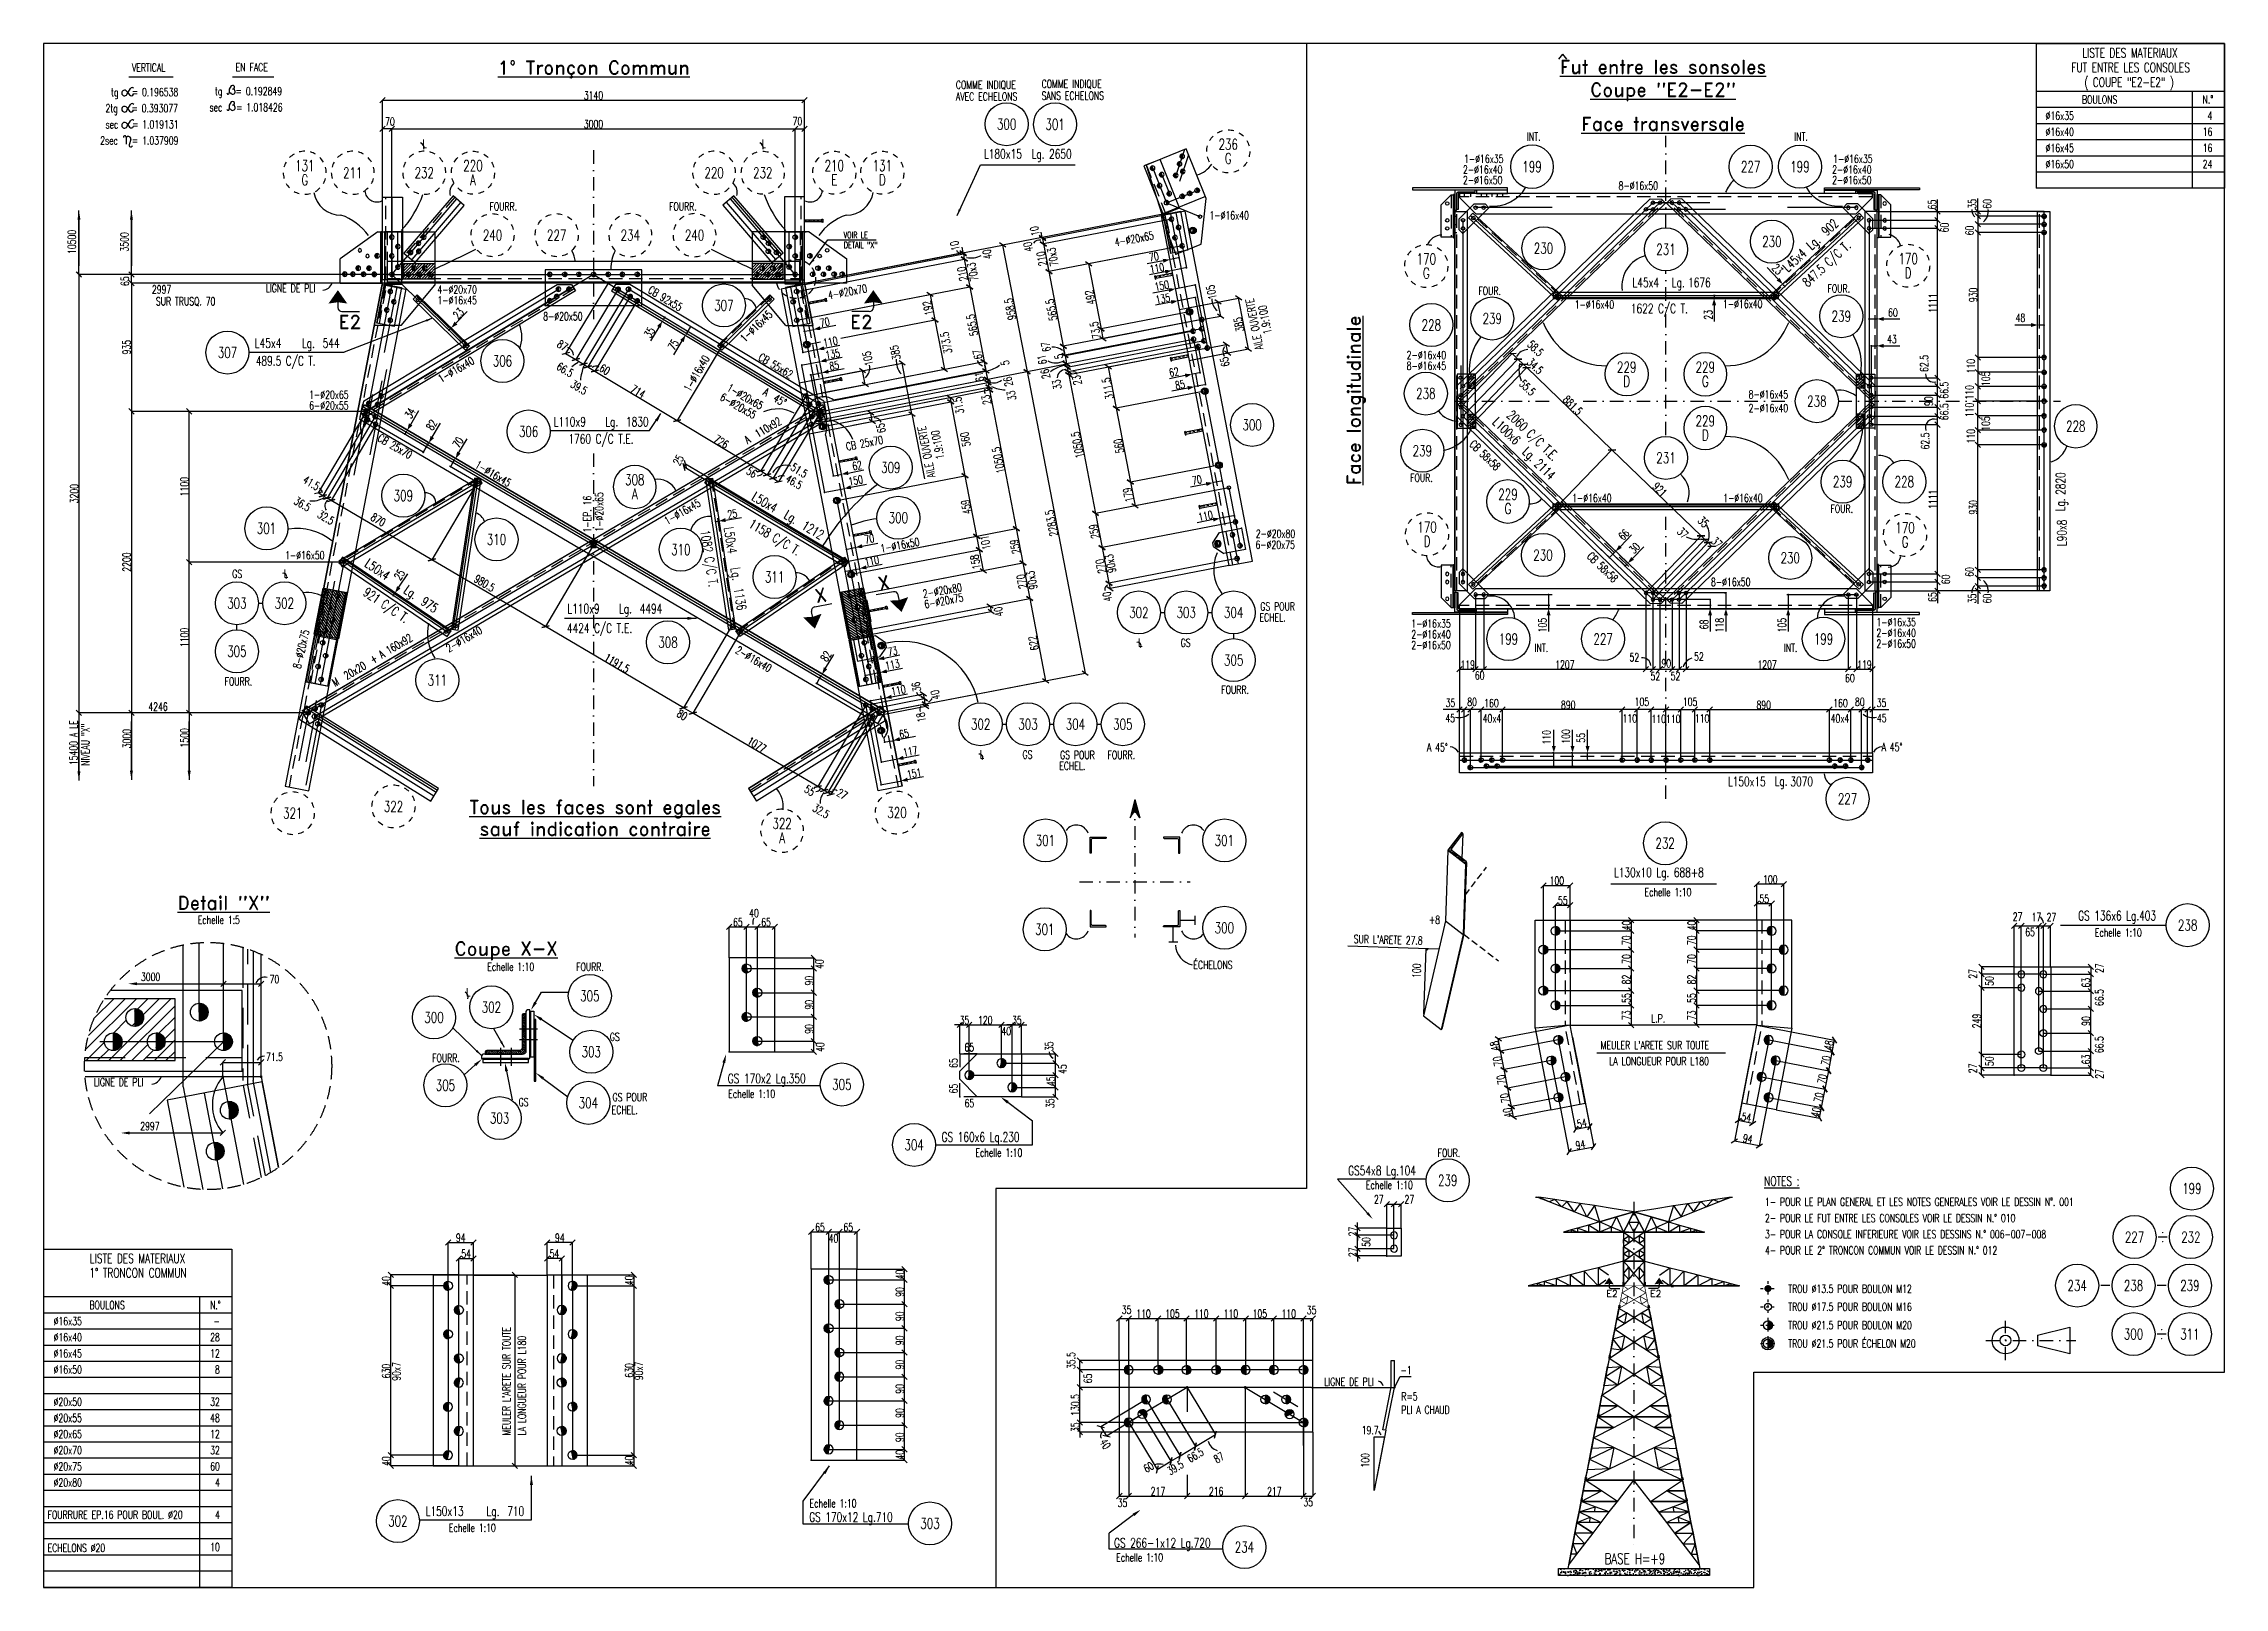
# Model space of a CAD drawing. Extents: x 512897 to 529117, y 6597 to 18077.
import ezdxf
from ezdxf import colors
from ezdxf.entities.mleader import LeaderData, LeaderLine
from ezdxf.enums import TextEntityAlignment as Align
from ezdxf.math import Vec2, Vec3

# ---------------------------------------------------------------- set-up
doc = ezdxf.new("R2010")
doc.units = 0
doc.header["$LTSCALE"] = 200
doc.header["$MEASUREMENT"] = 0
for name, pattern in [('DASHDOT', [1, 0.5, -0.25, 0, -0.25]), ('DASHED', [0.75, 0.5, -0.25]), ('DASHED2', [0.375, 0.25, -0.125]), ('TRATTEGGIATA2', [0.375, 0.25, -0.125])]:
    doc.linetypes.add(name, pattern=pattern)
doc.layers.get('0').update_dxf_attribs({"linetype": 'CONTINUOUS'})
for name, color, linetype in [('ASSI', 6, 'CONTINUOUS'), ('BOLLINI_1', 7, 'CONTINUOUS'), ('BOLLINI_5', 7, 'CONTINUOUS'), ('Echelon', 1, 'CONTINUOUS'), ('FORI', 2, 'CONTINUOUS'), ('LINEA-MEDIA', 7, 'CONTINUOUS'), ('LINEA_ANG', 2, 'CONTINUOUS'), ('LINEE_PIASTRA', 2, 'CONTINUOUS'), ('LINEE_PIASTRE', 2, 'CONTINUOUS'), ('LM', 7, 'CONTINUOUS'), ('LP', 3, 'CONTINUOUS'), ('LS', 7, 'CONTINUOUS'), ('LSP', 3, 'CONTINUOUS'), ('MZ', 6, 'DASHDOT'), ('NOTATION', 2, 'CONTINUOUS'), ('PIASTRE', 5, 'CONTINUOUS'), ('PIEGA', 4, 'CONTINUOUS'), ('PIEGA_C_1114_50', 7, 'CONTINUOUS'), ('QT_MAL', 7, 'CONTINUOUS'), ('QT_MPR', 7, 'CONTINUOUS'), ('QT_MSP', 7, 'CONTINUOUS'), ('TESTI_A_P', 7, 'CONTINUOUS'), ('TRAT-Y', 7, 'DASHED')]:
    doc.layers.add(name, color=color, linetype=linetype)
doc.styles.add('PIEGATI', font='ROMANS8.shx', dxfattribs={"width": 0.7})
doc.styles.add('QUOTE', font='ROMANS8.SHX', dxfattribs={"width": 0.7})
doc.styles.add('RD', font='ROMAND8.SHX', dxfattribs={"width": 0.7})
doc.styles.add('RQL', font='ROMANS8.SHX', dxfattribs={"width": 0.7})
doc.styles.add('RS', font='ROMANS8.shx', dxfattribs={"width": 0.7})
doc.styles.get("Standard").update_dxf_attribs({"font": 'ROMANS8.SHX', "width": 0.7})
doc.dimstyles.new('FRECCE1', dxfattribs={"dimtxt": 60, "dimasz": 6.66, "dimexe": 0, "dimexo": 0, "dimgap": 1, "dimtad": 1, "dimzin": 0, "dimdsep": 46, "dimtxsty": 'RS', "dimblk1": 'QUOTP', "dimblk2": 'QUOTF', "dimsah": 1, "dimcen": 0, "dimclrd": 2, "dimclre": 2, "dimclrt": 7, "dimadec": 0, "dimazin": 0, "dimtfac": 1, "dimtix": 1, "dimtmove": 2, "dimatfit": 3, "dimldrblk": 'QUOTP', "dimfxl": 1, "dimtolj": 1, "dimtzin": 0, "dimarcsym": 0})
doc.dimstyles.new('TRATTO', dxfattribs={"dimscale": 0, "dimtxt": 60, "dimasz": 40, "dimexe": 0, "dimexo": 0, "dimgap": 5, "dimtad": 1, "dimrnd": 0.5, "dimdsep": 46, "dimtxsty": 'RS', "dimblk1": 'OBLIQUE', "dimblk2": 'OBLIQUE', "dimsah": 1, "dimcen": 0.09, "dimclrd": 2, "dimclre": 2, "dimclrt": 7, "dimadec": 0, "dimazin": 0, "dimtfac": 1, "dimtix": 1, "dimtmove": 2, "dimatfit": 3, "dimfxl": 1, "dimtolj": 1, "dimtzin": 0, "dimarcsym": 0})
pattern_1 = [(169.0845674, (-107969.493, -23931.4596), (-0.473399817, -2.454769361), [])]
pattern_2 = [(45, (834527.434, 15653.213), (-10.6066017, 10.6066017), [])]
pattern_3 = [(135, (0, 0), (-7.07106781, -7.07106781), [])]
pattern_4 = [(45, (842504.05, 20199.909), (-10.6066017, 10.6066017), [])]
pattern_5 = [(225, (842504.05, 20199.909), (10.6066017, -10.6066017), [])]

msp = doc.modelspace()

# ---------------------------------------------------------------- texts
at = {"color": 7, "style": 'RS', "width": 0.7}
for s, height, p in [('VOIR LE', 45, (518846.769, 16630.764)), ('DETAIL "X"', 45, (518848.968, 16556.433)), ('ÉCHELONS', 60, (521448.738, 11195.439))]:
    msp.add_text(s, height=height, dxfattribs=at).set_placement(p)
at = {"layer": 'LINEA-MEDIA', "style": 'RS', "width": 0.7}
for s, p in [('VERTICAL', (513554.193, 17868.338)), ('EN FACE', (514325.77, 17871.168)), ('tg   = 0.196538', (513398.805, 17685.701)), ('tg   = 0.192849', (514171.106, 17692.944)), ('2tg   = 0.393077', (513357.333, 17565.7)), ('sec   = 1.018426', (514131.279, 17572.943)), ('2sec   = 1.037909', (513317.71, 17325.697)), ('sec   = 1.019131', (513357.774, 17445.698))]:
    msp.add_text(s, height=60.0007, dxfattribs=at).set_placement(p)
at = {"layer": 'LM', "style": 'RD', "width": 0.7}
for s, p in [('LISTE DES MATERIAUX', (528415.555, 18007.473)), ('FUT ENTRE LES CONSOLES', (528419.47, 17899.471)), ('( COUPE "E2-E2" )', (528408.699, 17784.011)), ('LISTE DES MATERIAUX', (513595.554, 9043.137)), ('1° TRONCON COMMUN', (513599.47, 8935.135))]:
    msp.add_text(s, height=69.993, dxfattribs=at).set_placement(p, align=Align.MIDDLE)
at = {"layer": 'LM', "style": 'RS', "width": 0.7}
for s, p in [('FOUR.', (523568.752, 16207.892)), ('FOUR.', (526165.496, 16224.942)), ('FOUR.', (523061.347, 14817.789)), ('FOUR.', (526187.463, 14588.008)), ('FOUR.', (523265.934, 9797.368)), ('1- POUR LE PLAN GENERAL ET LES NOTES GENERALES VOIR LE DESSIN N%%D. 001', (525700.092, 9432.929)), ('2- POUR LE FUT ENTRE LES CONSOLES VOIR LE DESSIN N.° 010', (525700.092, 9312.929)), ('3- POUR LA CONSOLE INFERIEURE VOIR LES DESSINS N.° 006-007-008', (525700.092, 9192.929)), ('4- POUR LE 2° TRONCON COMMUN VOIR LE DESSIN N.° 012', (525700.092, 9072.929))]:
    msp.add_text(s, height=60, dxfattribs=at).set_placement(p)
msp.add_text('NIVEAU "X"', height=60, rotation=90, dxfattribs=at).set_placement((513237.644, 12705.7))
at = {"layer": 'LM', "linetype": 'ByBlock', "style": 'RS', "width": 0.7}
for s, p in [('TROU %%C13.5 POUR BOULON M12', (525872.8, 8786.964)), ('TROU %%C17.5 POUR BOULON M16', (525872.839, 8653.182)), ('TROU %%C21.5 POUR ÉCHELON M20', (525872.812, 8379.529)), ('TROU %%C21.5 POUR BOULON M20', (525872.839, 8516.355))]:
    msp.add_text(s, height=60, dxfattribs=at).set_placement(p)
at = {"layer": 'LM', "char_height": 59.9916, "style": 'RD'}
for s, insert, attachment_point in [('BOULONS', (528058.293, 17660.566), 4), ('N.°', (529034.258, 17660.566), 6), ('BOULONS', (513238.292, 8696.23), 4), ('N.°', (514214.258, 8696.23), 6)]:
    msp.add_mtext(s, dxfattribs=dict(at, insert=insert, attachment_point=attachment_point))
at = {"layer": 'LP', "color": 7, "style": 'RS', "width": 0.7}
for s, rotation, p in [('AILE OUVERTE', 100.9154326, (521968.691, 15805.416)), ('1.9:100', 100.9154326, (522030.912, 15922.862)), ('CB 25x70', 11, (518871.662, 15049.388)), ('AILE OUVERTE', 100.9154326, (519529.631, 14855.607)), ('1.9:100', 100.9154326, (519596.716, 14992.829))]:
    msp.add_text(s, height=60, rotation=rotation, dxfattribs=at).set_placement(p)
at = {"layer": 'LS', "color": 3, "style": 'RD'}
for s, height, p in [('%%U1° Tronçon Commun', 100, (516989.188, 17884.566)), ('%%UFut entre les sonsoles', 100, (524942.306, 17903.848, -2509.509)), ('%%UCoupe "E2-E2"', 100, (524942.306, 17717.572, -2509.509)), ('%%UFace transversale', 100, (524942.306, 17480.509, -2509.509)), ('%%UTous les faces sont egales', 100, (516999.212, 12383.172)), ('%%Usauf indication contraire', 100, (516999.212, 12237.077)), ('%%UDetail "X"', 99.99975, (514236.169, 11687.292)), ('%%UCoupe X-X', 100, (516337.288, 11330.209)), ('E2', 50, (524563.26, 8781.87)), ('E2', 50, (524887.765, 8781.87))]:
    msp.add_text(s, height=height, dxfattribs=at).set_placement(p, align=Align.MIDDLE)
at = {"layer": 'LS', "color": 7, "style": 'RS', "width": 0.7}
for s, height, p in [('∅16x35', 59.9916, (527787.419, 17510.597)), ('L', 60, (515715.617, 17302.363)), ('L', 60, (518238.546, 17302.363)), ('INT.', 60, (523930.212, 17354.549)), ('INT.', 60, (525918.176, 17354.549)), ('∅16x40', 59.9916, (527787.419, 17390.614)), ('∅16x45', 59.9916, (527787.419, 17270.597)), ('∅16x50', 59.9916, (527787.419, 17150.614)), ('INT.', 60, (523987.534, 13553.821)), ('INT.', 60, (525840.507, 13553.821)), ('Echelle 1:10', 60, (524803.81, 11736.892)), ('Echelle 1:10', 60, (528153.282, 11435.722)), ('L.P.', 60, (524853.45, 10796.464)), ("MEULER L'ARETE SUR TOUTE", 60, (524478.049, 10598.145)), ('LA LONGUEUR POUR L180', 60, (524541.883, 10479.412)), ('Echelle 1:10', 60, (517988.968, 10236.8)), ('Echelle 1:10', 60, (519827.492, 9799.302)), ('Echelle 1:10', 60, (522732.132, 9558.991)), ('Echelle 1:10', 60, (518593.84, 7191.641)), ('Echelle 1:10', 60, (515911.008, 7009.697)), ('Echelle 1:10', 60, (520874.228, 6789.11))]:
    msp.add_text(s, height=height, dxfattribs=at).set_placement(p)
for s, height, p in [('4', 59.992, (529027.969, 17510.654)), ('16', 59.9916, (529027.969, 17390.671)), ('24', 59.9916, (529027.969, 17150.671)), ('16', 59.9916, (529027.969, 17270.654))]:
    msp.add_text(s, height=height, dxfattribs=at).set_placement(p, align=Align.RIGHT)
at = {"layer": 'LS', "style": 'RS', "width": 0.7}
for s, height, p in [('FOURR.', 60, (516213.69, 16834.984)), ('FOURR.', 60, (517549.12, 16834.984)), ('Echelle 1:5', 59.99985, (514043.456, 11530.185)), ('Echelle 1:10', 60, (516197.157, 11181.543)), ('∅16x35', 59.9916, (512971.629, 8546.285)), ('∅16x40', 59.9916, (512971.629, 8426.302)), ('∅16x45', 59.9916, (512971.629, 8306.302)), ('∅16x50', 59.9916, (512971.629, 8186.335)), ('∅20x50', 59.9916, (512971.629, 7946.335)), ('∅20x55', 59.9916, (512971.629, 7826.369)), ('∅20x65', 59.9916, (512971.629, 7706.369)), ('∅20x70', 59.9916, (512971.629, 7586.369)), ('∅20x75', 59.9916, (512971.629, 7466.369)), ('∅20x80', 59.9916, (512971.629, 7346.369)), ('FOURRURE EP.16 POUR BOUL. %%C20', 59.9916, (512926.977, 7106.52)), ('ECHELONS %%C20', 59.9916, (512926.977, 6859.853))]:
    msp.add_text(s, height=height, dxfattribs=at).set_placement(p)
at = {"layer": 'LS', "color": 3, "style": 'RD'}
msp.add_text('%%UFace longitudinale', height=100, rotation=90, dxfattribs=at).set_placement((522659.175, 15422.852, -2509.509), align=Align.MIDDLE)
at = {"layer": 'LS', "color": 7, "style": 'RS', "width": 0.7}
for s, rotation, p in [('1500', 90, (513975.109, 12842.118)), ("SUR L'ARETE 27.8", 358.5953021, (522640.626, 11388.606)), ("MEULER L'ARETE SUR TOUTE", 90, (516369.084, 7725.52)), ('LA LONGUEUR POUR L180', 90, (516484.823, 7725.52))]:
    msp.add_text(s, height=60, rotation=rotation, dxfattribs=at).set_placement(p)
at = {"layer": 'LS', "color": 2, "style": 'RS', "width": 0.7}
msp.add_text('L130x10 Lg. 688+8', height=70, dxfattribs=at).set_placement((524577.445, 11878.534))
for p in [(519782.075, 10612.62), (519783.259, 10196.833)]:
    msp.add_text('65', height=60, dxfattribs=at).set_placement(p, align=Align.MIDDLE)
for p in [(519665.133, 10495.623), (519665.133, 10305.623)]:
    msp.add_text('65', height=60, rotation=90, dxfattribs=at).set_placement(p, align=Align.MIDDLE)
at = {"layer": 'LS', "style": 'RS', "width": 0.7}
for s, height, p in [('28', 59.9916, (514207.968, 8426.302)), ('-', 59.992, (514207.968, 8546.285)), ('12', 59.9916, (514207.968, 8306.302)), ('8', 59.992, (514207.968, 8186.302)), ('32', 59.9916, (514207.968, 7946.335)), ('48', 59.9916, (514207.968, 7826.352)), ('32', 59.9916, (514207.968, 7586.352)), ('12', 59.9916, (514207.968, 7706.352)), ('60', 59.9916, (514207.968, 7466.352)), ('4', 59.992, (514207.968, 7346.352)), ('4', 59.992, (514207.968, 7106.554)), ('10', 59.9916, (514207.968, 6866.587))]:
    msp.add_text(s, height=height, dxfattribs=at).set_placement(p, align=Align.RIGHT)
at = {"layer": 'LS', "color": 7, "style": 'RS', "width": 0.7}
for s, p in [('LIGNE DE PLI', (522606.137, 8125.873)), ('19.7', (522764.031, 7765.395))]:
    msp.add_text(s, height=60, dxfattribs=at).set_placement(p, align=Align.MIDDLE)
msp.add_text('100', height=60, rotation=90, dxfattribs=at).set_placement((522727.023, 7541.178), align=Align.MIDDLE)
at = {"layer": 'LS', "color": 7, "insert": (513107.791, 16601.878), "char_height": 60, "width": 140, "attachment_point": 5, "rotation": 90, "style": 'RS'}
msp.add_mtext('\\A1;10500', dxfattribs=at)
at = {"layer": 'LS', "color": 7, "char_height": 60, "attachment_point": 5, "rotation": 90, "style": 'RS'}
for s, insert in [('\\A1;3500', (513498.311, 16601.878)), ('\\A1;15400 A LE', (513120.007, 12877.845)), ('\\A1;3000', (513515.478, 12908.035))]:
    msp.add_mtext(s, dxfattribs=dict(at, insert=insert))
at = {"layer": 'LS', "color": 7, "char_height": 60, "attachment_point": 5, "style": 'RS'}
for s, insert in [('\\A1;2997', (513774.926, 16249.157)), ('\\A1;SUR TRUSQ. 70', (513953.38, 16157.19)), ('\\A1;4246', (513747.875, 13145.859))]:
    msp.add_mtext(s, dxfattribs=dict(at, insert=insert))
at = {"layer": 'LS', "color": 3, "insert": (524732.51, 6809.586), "char_height": 80, "attachment_point": 5, "style": 'RD'}
msp.add_mtext('BASE H=+9', dxfattribs=at)
at = {"layer": 'LSP', "color": 3, "style": 'RD'}
for p in [(515175.221, 16007.324), (518979.222, 16007.324)]:
    msp.add_text('E2', height=100, dxfattribs=at).set_placement(p, align=Align.MIDDLE)
for p in [(519145.529, 14064.648), (518676.263, 13974.151)]:
    msp.add_text('X', height=100, rotation=10.9154326, dxfattribs=at).set_placement(p, align=Align.MIDDLE)
at = {"layer": 'NOTATION', "color": 7, "style": 'RS', "width": 0.7}
msp.add_text('%%uNOTES :', height=70, dxfattribs=at).set_placement((525693.936, 9582.731))
at = {"layer": 'QT_MPR', "color": 7, "style": 'RS', "width": 0.7}
for p in [(514549.284, 16227.414), (513270.813, 10323.514)]:
    msp.add_text('LIGNE DE PLI ', height=60, dxfattribs=at).set_placement(p)
at = {"layer": 'QT_MPR', "color": 7, "insert": (513693.122, 11136.624), "char_height": 60, "width": 140, "attachment_point": 5, "style": 'RS'}
msp.add_mtext('\\A1;3000', dxfattribs=at)
at = {"layer": 'QT_MPR', "color": 7, "insert": (513687.922, 10027.01), "char_height": 60, "attachment_point": 5, "style": 'RS'}
msp.add_mtext('\\A1;2997', dxfattribs=at)
at = {"layer": 'TESTI_A_P', "style": 'RS', "width": 0.7}
for s, p in [('AVEC ECHELONS', (519682.406, 17652.419)), ('COMME INDIQUE', (519682.406, 17739.95)), ('COMME INDIQUE', (520320.149, 17746.89)), ('SANS ECHELONS', (520320.149, 17659.359)), ('GS', (514300.381, 14103.926)), ('L', (514683.86, 14105.687)), (' ECHEL.', (521911.435, 13779.878)), ('GS POUR', (521946.608, 13861.439)), ('L', (521038.698, 13592.248)), ('GS', (521355.217, 13590.261)), ('FOURR.', (514243.262, 13303.956)), ('FOURR.', (521656.76, 13241.838)), ('L', (519861.741, 12761.179)), ('GS', (520178.26, 12759.192)), ('GS POUR', (520457.751, 12756.508)), ('FOURR.', (520810.476, 12756.508)), (' ECHEL.', (520422.579, 12674.947)), ('FOURR.', (516858.454, 11180.612)), ('L', (516040.025, 10993.377)), ('GS', (517108.642, 10660.691)), ('FOURR.', (515787.141, 10503.457)), ('GS', (516430.207, 10175.532)), ('GS POUR', (517128.682, 10211.955)), (' ECHEL.', (517093.643, 10116.667))]:
    msp.add_text(s, height=60, dxfattribs=at).set_placement(p)
at = {"layer": 'TESTI_A_P', "insert": (523242.028, 11561.362), "char_height": 60, "attachment_point": 5, "style": 'RS'}
msp.add_mtext('+8', dxfattribs=at)
at = {"layer": 'TESTI_A_P', "insert": (523109.598, 11182.368), "char_height": 60, "attachment_point": 5, "rotation": 88.0015016, "style": 'RS'}
msp.add_mtext('100', dxfattribs=at)

# ---------------------------------------------------------------- blocks, each defined once
blk = doc.blocks.new('20')
at = {"color": 0}
for p, q in [((0, 0.98), (0.02, 1)), ((0, 0.94), (0.06, 1)), ((1, -0.01), (0, 0.99)), ((0, 0.89), (0.1, 0.99)), ((0, 0.85), (0.14, 0.99)), ((0, 0.8), (0.18, 0.98)), ((0, 0.76), (0.22, 0.98)), ((0, 0.71), (0.25, 0.97)), ((0, 0.67), (0.29, 0.96)), ((1, -0.05), (0, 0.95)), ((0, 0.62), (0.32, 0.95)), ((0, 0.58), (0.36, 0.93)), ((0, 0.53), (0.39, 0.92)), ((0, 0.49), (0.42, 0.91)), ((1, -0.09), (0, 0.9)), ((0, 0.44), (0.45, 0.89)), ((0, 0.4), (0.48, 0.88)), ((0.99, -0.13), (0, 0.86)), ((0, 0.35), (0.51, 0.86)), ((0, 0.31), (0.54, 0.84)), ((0, 0.26), (0.56, 0.83)), ((0.99, -0.17), (0, 0.81)), ((0, 0.22), (0.59, 0.81)), ((0, 0.17), (0.61, 0.79)), ((0.98, -0.21), (0, 0.77)), ((0, 0.13), (0.64, 0.77)), ((0, 0.08), (0.66, 0.75)), ((0, 0.04), (0.69, 0.73)), ((0.97, -0.25), (0, 0.72)), ((0, -0.01), (0.71, 0.7)), ((0.96, -0.28), (0, 0.68)), ((0, -0.05), (0.73, 0.68)), ((0, -0.1), (0.75, 0.66)), ((0.95, -0.32), (0, 0.63)), ((0, -0.14), (0.77, 0.63)), ((0, -0.19), (0.79, 0.61)), ((0.94, -0.35), (0, 0.59)), ((0, -0.23), (0.81, 0.58)), ((0, -0.28), (0.83, 0.56)), ((0.92, -0.38), (0, 0.54)), ((0, -0.32), (0.85, 0.53)), ((0.91, -0.41), (0, 0.5)), ((0, -0.36), (0.87, 0.5)), ((0, -0.41), (0.88, 0.47)), ((0.9, -0.44), (0, 0.45)), ((0, -0.45), (0.9, 0.44)), ((0.88, -0.47), (0, 0.41)), ((0, -0.5), (0.91, 0.41)), ((0, -0.54), (0.92, 0.38)), ((0.87, -0.5), (0, 0.36)), ((0, -0.59), (0.94, 0.35)), ((0.85, -0.53), (0, 0.32)), ((0, -0.63), (0.95, 0.31)), ((0, -0.68), (0.96, 0.28)), ((0.83, -0.56), (0, 0.27)), ((0, -0.72), (0.97, 0.25)), ((0.81, -0.58), (0, 0.23)), ((0, -0.77), (0.98, 0.21)), ((0.79, -0.61), (0, 0.18)), ((0, -0.81), (0.99, 0.17)), ((0.77, -0.63), (0, 0.14)), ((0, -0.86), (0.99, 0.13)), ((0.75, -0.66), (0, 0.09)), ((0, -0.9), (1, 0.09)), ((0.73, -0.68), (0, 0.05)), ((0, -0.95), (1, 0.05)), ((0.71, -0.7), (0, 0.01)), ((0, -0.99), (1, 0.01)), ((1, 0.04), (0.04, 1)), ((1, 0.09), (0.09, 1)), ((0.99, 0.14), (0.14, 0.99)), ((0.98, 0.19), (0.19, 0.98)), ((0.97, 0.25), (0.25, 0.97)), ((0.95, 0.31), (0.31, 0.95)), ((0.92, 0.38), (0.38, 0.92)), ((0.88, 0.47), (0.47, 0.88)), ((0.81, 0.59), (0.59, 0.81)), ((0.69, -0.73), (0, -0.04)), ((0.66, -0.75), (0, -0.08)), ((0.64, -0.77), (0, -0.13)), ((0.61, -0.79), (0, -0.17)), ((0.59, -0.81), (0, -0.22)), ((0.56, -0.83), (0, -0.26)), ((0.54, -0.84), (0, -0.31)), ((0.51, -0.86), (0, -0.35)), ((0.48, -0.88), (0, -0.4)), ((0.45, -0.89), (0, -0.44)), ((0.42, -0.91), (0, -0.49)), ((0.39, -0.92), (0, -0.53)), ((0.36, -0.93), (0, -0.58)), ((0.32, -0.95), (0, -0.62)), ((0.29, -0.96), (0, -0.67)), ((0.25, -0.97), (0, -0.71)), ((0.22, -0.98), (0, -0.76)), ((0.18, -0.98), (0, -0.8)), ((0.14, -0.99), (0, -0.85)), ((0.1, -0.99), (0, -0.89)), ((0.04, -1), (1, -0.04)), ((0.09, -1), (1, -0.09)), ((0.14, -0.99), (0.99, -0.14)), ((0.19, -0.98), (0.98, -0.19)), ((0.25, -0.97), (0.97, -0.25)), ((0.31, -0.95), (0.95, -0.31)), ((0.38, -0.92), (0.92, -0.38)), ((0.47, -0.88), (0.88, -0.47)), ((0.59, -0.81), (0.81, -0.59))]:
    blk.add_line(p, q, dxfattribs=at)
blk.add_line((0, 1), (0, -1))
blk.add_circle((0, 0), 1)
blk = doc.blocks.new('_OBLIQUE')
at = {"color": 0, "linetype": 'ByBlock'}
blk.add_line((-0.5, -0.5), (0.5, 0.5), dxfattribs=at)
blk = doc.blocks.new('*D19')
at = {"layer": 'LS', "color": 2, "lineweight": -2, "transparency": 16777216}
for p, q in [((514235, 10654), (514235, 11085)), ((514235, 11085), (514515, 11085)), ((514515, 10654), (514515, 11085))]:
    blk.add_line(p, q, dxfattribs=at)
at = {"layer": 'LS', "color": 2, "lineweight": -2, "transparency": 16777216, "xscale": 40, "yscale": 40, "zscale": 40, "rotation": 180}
blk.add_blockref('_OBLIQUE', (514235, 11085), dxfattribs=at)
at = {"layer": 'LS', "color": 2, "lineweight": -2, "transparency": 16777216, "xscale": 40, "yscale": 40, "zscale": 40}
blk.add_blockref('_OBLIQUE', (514515, 11085), dxfattribs=at)
at = {"layer": 'LS', "color": 7, "transparency": 16777216, "insert": (514614, 11119), "char_height": 60, "attachment_point": 5, "style": 'RS'}
blk.add_mtext('\\A1;70', dxfattribs=at)
blk = doc.blocks.new('*D20')
at = {"layer": 'LS', "color": 2, "lineweight": -2, "transparency": 16777216}
for p, q in [((514230, 10394), (514230, 10501)), ((514230, 10501), (514515, 10501)), ((514515, 10394), (514515, 10501))]:
    blk.add_line(p, q, dxfattribs=at)
at = {"layer": 'LS', "color": 2, "lineweight": -2, "transparency": 16777216, "xscale": 40, "yscale": 40, "zscale": 40, "rotation": 180}
blk.add_blockref('_OBLIQUE', (514230, 10501), dxfattribs=at)
at = {"layer": 'LS', "color": 2, "lineweight": -2, "transparency": 16777216, "xscale": 40, "yscale": 40, "zscale": 40}
blk.add_blockref('_OBLIQUE', (514515, 10501), dxfattribs=at)
at = {"layer": 'LS', "color": 7, "transparency": 16777216, "insert": (514614, 10541), "char_height": 60, "attachment_point": 5, "style": 'RS'}
blk.add_mtext('\\A1;71.5', dxfattribs=at)
blk = doc.blocks.new('xxx')
blk.add_circle((0, 0), 8)
at = {"color": 3, "style": 'RQL', "width": 0.7}
blk.add_attdef('POS', text='', height=4, dxfattribs=at).set_placement((0, 0), align=Align.MIDDLE)
at = {"style": 'RQL', "width": 0.7, "flags": 1}
blk.add_attdef('TIPO', (-0.39, -8.66), '', height=2, dxfattribs=at)
at = {"color": 3, "style": 'RQL', "width": 0.7, "flags": 1}
blk.add_attdef('POS1', (-0.39, -5.42), '', height=2, dxfattribs=at)
blk = doc.blocks.new('12')
at = {"color": 0}
for p, q in [((-1, 0.06), (-0.06, 1)), ((-1, 0.01), (-0.01, 1)), ((-1, -0.03), (0.03, 1)), ((-1, -0.07), (0.07, 1)), ((0.09, -1), (-1, 0.09)), ((0.05, -1), (-1, 0.05)), ((0, -1), (-1, 0)), ((-0.99, 0.16), (-0.16, 0.99)), ((-0.99, 0.11), (-0.11, 0.99)), ((-0.99, -0.11), (0.11, 0.99)), ((-0.99, -0.15), (0.15, 0.99)), ((0.17, -0.99), (-0.99, 0.17)), ((0.13, -0.99), (-0.99, 0.13)), ((-0.98, 0.22), (-0.22, 0.98)), ((-0.98, -0.19), (0.19, 0.98)), ((0.21, -0.98), (-0.98, 0.21)), ((-0.97, -0.23), (0.23, 0.97)), ((0.24, -0.97), (-0.97, 0.24)), ((-0.96, 0.28), (-0.28, 0.96)), ((-0.96, -0.27), (0.27, 0.96)), ((0.28, -0.96), (-0.96, 0.28)), ((-0.95, -0.3), (0.3, 0.95)), ((0.31, -0.95), (-0.95, 0.31)), ((-0.94, 0.34), (-0.34, 0.94)), ((-0.94, -0.33), (0.33, 0.94)), ((0.35, -0.94), (-0.94, 0.35)), ((-0.93, -0.37), (0.37, 0.93)), ((0.38, -0.93), (-0.93, 0.38)), ((-0.92, -0.4), (0.4, 0.92)), ((-0.91, 0.42), (-0.42, 0.91)), ((0.41, -0.91), (-0.91, 0.41)), ((-0.9, -0.43), (0.43, 0.9)), ((0.44, -0.9), (-0.9, 0.44)), ((-0.89, -0.46), (0.46, 0.89)), ((0.47, -0.88), (-0.88, 0.47)), ((-0.87, -0.49), (0.49, 0.87)), ((0.5, -0.87), (-0.87, 0.5)), ((-0.86, 0.52), (-0.52, 0.86)), ((-0.86, -0.52), (0.52, 0.86)), ((0.53, -0.85), (-0.85, 0.53)), ((-0.84, -0.54), (0.54, 0.84)), ((0.55, -0.83), (-0.83, 0.55)), ((-0.82, -0.57), (0.57, 0.82)), ((0.58, -0.81), (-0.81, 0.58)), ((-0.8, -0.6), (0.6, 0.8)), ((0.61, -0.79), (-0.79, 0.61)), ((-0.78, -0.62), (0.62, 0.78)), ((0.63, -0.78), (-0.78, 0.63)), ((-0.76, -0.65), (0.65, 0.76)), ((0.66, -0.75), (-0.75, 0.66)), ((-0.74, -0.67), (0.67, 0.74)), ((0.68, -0.73), (-0.73, 0.68)), ((-0.72, -0.69), (0.69, 0.72)), ((0.7, -0.71), (-0.71, 0.7)), ((-0.7, -0.72), (0.72, 0.7)), ((0.73, -0.69), (-0.69, 0.73)), ((0.75, -0.67), (-0.67, 0.75)), ((-0.67, -0.74), (0.74, 0.67)), ((-0.65, -0.76), (0.76, 0.65)), ((0.77, -0.64), (-0.64, 0.77)), ((-0.63, -0.78), (0.78, 0.63)), ((0.79, -0.62), (-0.62, 0.79)), ((-0.6, -0.8), (0.8, 0.6)), ((0.81, -0.59), (-0.59, 0.81)), ((-0.57, -0.82), (0.82, 0.57)), ((0.83, -0.56), (-0.56, 0.83)), ((-0.55, -0.84), (0.84, 0.55)), ((0.84, -0.54), (-0.54, 0.84)), ((-0.52, -0.85), (0.85, 0.52)), ((0.86, -0.51), (-0.51, 0.86)), ((-0.49, -0.87), (0.87, 0.49)), ((0.88, -0.48), (-0.48, 0.88)), ((-0.46, -0.89), (0.89, 0.46)), ((0.89, -0.45), (-0.45, 0.89)), ((-0.43, -0.9), (0.9, 0.43)), ((0.91, -0.42), (-0.42, 0.91)), ((-0.4, -0.92), (0.92, 0.4)), ((0.92, -0.39), (-0.39, 0.92)), ((-0.37, -0.93), (0.93, 0.37)), ((0.93, -0.36), (-0.36, 0.93)), ((-0.34, -0.94), (0.94, 0.34)), ((0.95, -0.33), (-0.33, 0.95)), ((-0.3, -0.95), (0.95, 0.3)), ((0.96, -0.29), (-0.29, 0.96)), ((-0.27, -0.96), (0.96, 0.27)), ((0.97, -0.26), (-0.26, 0.97)), ((-0.23, -0.97), (0.97, 0.23)), ((0.98, -0.22), (-0.22, 0.98)), ((-0.2, -0.98), (0.98, 0.2)), ((0.98, -0.18), (-0.18, 0.98)), ((-0.16, -0.99), (0.99, 0.16)), ((0.99, -0.14), (-0.14, 0.99)), ((-0.12, -0.99), (0.99, 0.12)), ((0.99, -0.1), (-0.1, 0.99)), ((-0.08, -1), (1, 0.08)), ((1, -0.06), (-0.06, 1)), ((-0.04, -1), (1, 0.04)), ((1, -0.02), (-0.02, 1)), ((1, 0.02), (0.02, 1)), ((1, 0.07), (0.07, 1)), ((0.99, 0.12), (0.12, 0.99)), ((0.98, 0.17), (0.17, 0.98)), ((0.97, 0.23), (0.23, 0.97)), ((0.96, 0.29), (0.29, 0.96)), ((0.93, 0.36), (0.36, 0.93)), ((0.9, 0.44), (0.44, 0.9)), ((0.84, 0.55), (0.55, 0.84)), ((-0.04, -1), (-1, -0.04)), ((-0.09, -1), (-1, -0.09)), ((-0.14, -0.99), (-0.99, -0.14)), ((-0.2, -0.98), (-0.98, -0.2)), ((-0.25, -0.97), (-0.97, -0.25)), ((-0.32, -0.95), (-0.95, -0.32)), ((-0.39, -0.92), (-0.92, -0.39)), ((-0.48, -0.88), (-0.88, -0.48)), ((-0.6, -0.8), (-0.8, -0.6)), ((0.01, -1), (1, -0.01)), ((0.05, -1), (1, -0.05)), ((0.1, -0.99), (0.99, -0.1)), ((0.15, -0.99), (0.99, -0.15)), ((0.21, -0.98), (0.98, -0.21)), ((0.27, -0.96), (0.96, -0.27)), ((0.33, -0.94), (0.94, -0.33)), ((0.41, -0.91), (0.91, -0.41)), ((0.5, -0.87), (0.87, -0.5)), ((0.66, -0.75), (0.75, -0.66))]:
    blk.add_line(p, q, dxfattribs=at)
blk.add_circle((0, 0), 1)
blk = doc.blocks.new('16')
blk.add_circle((0, 0), 1)
blk = doc.blocks.new('ASSE98')
blk.add_line((0, 0), (1, 0))
at = {"color": 7, "style": 'QUOTE', "width": 0.5, "flags": 1}
for tag, p in [('TI', (1.3831, 6.8273)), ('DI_S', (1.3831, 6.4218)), ('D_S', (1.3831, 6.0209)), ('E_S', (1.3831, 5.6806)), ('NFORI', (1.3645, 5.2979)), ('ALAR', (1.3635, 4.9325)), ('FAM', (1.3775, 4.5465)), ('ALA', (1.3831, 4.1926)), ('DISP2', (1.3831, 3.8497)), ('DISP1', (1.3831, 3.5069)), ('PINZAF', (1.3831, 3.164)), ('PINZAI', (1.3831, 2.8211)), ('TRP', (1.3831, 2.4783)), ('NP', (1.3831, 2.1354)), ('SV', (1.3831, 1.7926)), ('PESO', (1.3831, 1.4497)), ('QUA', (1.3831, 1.1069)), ('LUN', (1.3831, 0.764)), ('PROF', (1.3831, 0.4211)), ('POS', (1.3831, 0.0783))]:
    blk.add_attdef(tag, p, '', height=0.2, dxfattribs=at)
at = {"color": 7, "flags": 1}
for tag, p in [('LAV1', (3.0743, 6.8285)), ('LAV2', (3.0743, 6.4951)), ('LAV3', (3.0743, 6.1618)), ('LAV4', (3.0743, 5.8285)), ('LAV5', (3.0743, 5.4951)), ('LAV6', (3.0743, 5.1618)), ('LAV7', (3.0743, 4.8285)), ('LAV8', (3.0743, 4.4951)), ('LAV9', (3.0743, 4.1618)), ('LAV10', (3.0743, 3.8285))]:
    blk.add_attdef(tag, p, '', height=0.2, dxfattribs=at)
blk = doc.blocks.new('MRKR_98')
blk.add_point((0, 0))
at = {"color": 7, "style": 'QUOTE', "width": 0.5, "flags": 1}
for tag, p in [('AUX2', (3.71, 4.93)), ('NFORI', (3.72, 5.3)), ('TI', (3.73, 6.83)), ('AUX1', (3.73, 4.19)), ('DI_S', (3.73, 6.42)), ('D_S', (3.73, 6.02)), ('E_S', (3.73, 5.68)), ('FAM', (3.73, 4.55)), ('COMMESSA', (3.73, 3.85)), ('MD', (3.73, 3.51)), ('MP', (3.73, 3.16)), ('LARGHEZZA', (3.73, 2.82)), ('SPESSORE', (3.73, 2.48)), ('NP', (3.73, 2.14)), ('SV', (3.73, 1.79)), ('PESO', (3.73, 1.45)), ('QUA', (3.73, 1.11)), ('LUN', (3.73, 0.76)), ('PROF', (3.73, 0.42)), ('POS', (3.73, 0.08))]:
    blk.add_attdef(tag, p, '', height=0.2, dxfattribs=at)
at = {"color": 7, "flags": 1}
for tag, p in [('LAV1', (5.26, 6.88)), ('LAV2', (5.26, 6.55)), ('LAV3', (5.26, 6.21)), ('LAV4', (5.26, 5.88)), ('LAV5', (5.26, 5.55)), ('LAV6', (5.26, 5.21)), ('LAV7', (5.26, 4.88)), ('LAV8', (5.26, 4.55)), ('LAV9', (5.26, 4.21)), ('LAV10', (5.26, 3.88))]:
    blk.add_attdef(tag, p, '', height=0.2, dxfattribs=at)
blk = doc.blocks.new('P20')
at = {"color": 0}
for p, q in [((0, 0.98), (0.02, 1)), ((0, 0.94), (0.06, 1)), ((1, -0.01), (0, 0.99)), ((0, 0.89), (0.1, 0.99)), ((0, 0.85), (0.14, 0.99)), ((0, 0.8), (0.18, 0.98)), ((0, 0.76), (0.22, 0.98)), ((0, 0.71), (0.25, 0.97)), ((0, 0.67), (0.29, 0.96)), ((1, -0.05), (0, 0.95)), ((0, 0.62), (0.32, 0.95)), ((0, 0.58), (0.36, 0.93)), ((0, 0.53), (0.39, 0.92)), ((0, 0.49), (0.42, 0.91)), ((1, -0.09), (0, 0.9)), ((0, 0.44), (0.45, 0.89)), ((0, 0.4), (0.48, 0.88)), ((0.99, -0.13), (0, 0.86)), ((0, 0.35), (0.51, 0.86)), ((0, 0.31), (0.54, 0.84)), ((0, 0.26), (0.56, 0.83)), ((0.99, -0.17), (0, 0.81)), ((0, 0.22), (0.59, 0.81)), ((0, 0.17), (0.61, 0.79)), ((0.98, -0.21), (0, 0.77)), ((0, 0.13), (0.64, 0.77)), ((0, 0.08), (0.66, 0.75)), ((0, 0.04), (0.69, 0.73)), ((0.97, -0.25), (0, 0.72)), ((0, -0.01), (0.71, 0.7)), ((0.96, -0.28), (0, 0.68)), ((0, -0.05), (0.73, 0.68)), ((0, -0.1), (0.75, 0.66)), ((0.95, -0.32), (0, 0.63)), ((0, -0.14), (0.77, 0.63)), ((0, -0.19), (0.79, 0.61)), ((0.94, -0.35), (0, 0.59)), ((0, -0.23), (0.81, 0.58)), ((0, -0.28), (0.83, 0.56)), ((0.92, -0.38), (0, 0.54)), ((0, -0.32), (0.85, 0.53)), ((0.91, -0.41), (0, 0.5)), ((0, -0.36), (0.87, 0.5)), ((0, -0.41), (0.88, 0.47)), ((0.9, -0.44), (0, 0.45)), ((0, -0.45), (0.9, 0.44)), ((0.88, -0.47), (0, 0.41)), ((0, -0.5), (0.91, 0.41)), ((0, -0.54), (0.92, 0.38)), ((0.87, -0.5), (0, 0.36)), ((0, -0.59), (0.94, 0.35)), ((0.85, -0.53), (0, 0.32)), ((0, -0.63), (0.95, 0.31)), ((0, -0.68), (0.96, 0.28)), ((0.83, -0.56), (0, 0.27)), ((0, -0.72), (0.97, 0.25)), ((0.81, -0.58), (0, 0.23)), ((0, -0.77), (0.98, 0.21)), ((0.79, -0.61), (0, 0.18)), ((0, -0.81), (0.99, 0.17)), ((0.77, -0.63), (0, 0.14)), ((0, -0.86), (0.99, 0.13)), ((0.75, -0.66), (0, 0.09)), ((0, -0.9), (1, 0.09)), ((0.73, -0.68), (0, 0.05)), ((0, -0.95), (1, 0.05)), ((0.71, -0.7), (0, 0.01)), ((0, -0.99), (1, 0.01)), ((1, 0.04), (0.04, 1)), ((1, 0.09), (0.09, 1)), ((0.99, 0.14), (0.14, 0.99)), ((0.98, 0.19), (0.19, 0.98)), ((0.97, 0.25), (0.25, 0.97)), ((0.95, 0.31), (0.31, 0.95)), ((0.92, 0.38), (0.38, 0.92)), ((0.88, 0.47), (0.47, 0.88)), ((0.81, 0.59), (0.59, 0.81)), ((0.69, -0.73), (0, -0.04)), ((0.66, -0.75), (0, -0.08)), ((0.64, -0.77), (0, -0.13)), ((0.61, -0.79), (0, -0.17)), ((0.59, -0.81), (0, -0.22)), ((0.56, -0.83), (0, -0.26)), ((0.54, -0.84), (0, -0.31)), ((0.51, -0.86), (0, -0.35)), ((0.48, -0.88), (0, -0.4)), ((0.45, -0.89), (0, -0.44)), ((0.42, -0.91), (0, -0.49)), ((0.39, -0.92), (0, -0.53)), ((0.36, -0.93), (0, -0.58)), ((0.32, -0.95), (0, -0.62)), ((0.29, -0.96), (0, -0.67)), ((0.25, -0.97), (0, -0.71)), ((0.22, -0.98), (0, -0.76)), ((0.18, -0.98), (0, -0.8)), ((0.14, -0.99), (0, -0.85)), ((0.1, -0.99), (0, -0.89)), ((0.04, -1), (1, -0.04)), ((0.09, -1), (1, -0.09)), ((0.14, -0.99), (0.99, -0.14)), ((0.19, -0.98), (0.98, -0.19)), ((0.25, -0.97), (0.97, -0.25)), ((0.31, -0.95), (0.95, -0.31)), ((0.38, -0.92), (0.92, -0.38)), ((0.47, -0.88), (0.88, -0.47)), ((0.59, -0.81), (0.81, -0.59))]:
    blk.add_line(p, q, dxfattribs=at)
for radius in [1.5, 1]:
    blk.add_circle((0, 0), radius)
blk = doc.blocks.new('*D21')
at = {"layer": 'LS', "color": 2, "lineweight": -2, "transparency": 16777216}
for p, q in [((515487, 16360), (515487, 17443)), ((515487, 17443), (518487, 17443)), ((518487, 16936), (518487, 17443))]:
    blk.add_line(p, q, dxfattribs=at)
at = {"layer": 'LS', "color": 2, "lineweight": -2, "transparency": 16777216, "xscale": 40, "yscale": 40, "zscale": 40, "rotation": 180}
blk.add_blockref('_OBLIQUE', (515487, 17443), dxfattribs=at)
at = {"layer": 'LS', "color": 2, "lineweight": -2, "transparency": 16777216, "xscale": 40, "yscale": 40, "zscale": 40}
blk.add_blockref('_OBLIQUE', (518487, 17443), dxfattribs=at)
at = {"layer": 'LS', "color": 7, "transparency": 16777216, "insert": (516987, 17478), "char_height": 60, "attachment_point": 5, "style": 'RS'}
blk.add_mtext('\\A1;3000', dxfattribs=at)
blk = doc.blocks.new('*D22')
at = {"layer": 'LS', "color": 2, "lineweight": -2, "transparency": 16777216}
for p, q in [((518487, 16936), (518487, 17443)), ((518487, 17443), (518557, 17443)), ((518557, 16295), (518557, 17443))]:
    blk.add_line(p, q, dxfattribs=at)
at = {"layer": 'LS', "color": 2, "lineweight": -2, "transparency": 16777216, "xscale": 40, "yscale": 40, "zscale": 40, "rotation": 180}
blk.add_blockref('_OBLIQUE', (518487, 17443), dxfattribs=at)
at = {"layer": 'LS', "color": 2, "lineweight": -2, "transparency": 16777216, "xscale": 40, "yscale": 40, "zscale": 40}
blk.add_blockref('_OBLIQUE', (518557, 17443), dxfattribs=at)
at = {"layer": 'LS', "color": 7, "transparency": 16777216, "insert": (518504, 17499), "char_height": 60, "attachment_point": 5, "style": 'RS'}
blk.add_mtext('\\A1;70', dxfattribs=at)
blk = doc.blocks.new('*D23')
at = {"layer": 'LS', "color": 2, "lineweight": -2, "transparency": 16777216}
for p, q in [((515487, 16360), (513160, 16360)), ((513160, 16360), (513160, 13100)), ((514864, 13100), (513160, 13100))]:
    blk.add_line(p, q, dxfattribs=at)
at = {"layer": 'LS', "color": 2, "lineweight": -2, "transparency": 16777216, "xscale": 40, "yscale": 40, "zscale": 40}
for p, rotation in [((513160, 16360), 90), ((513160, 13100), 270)]:
    blk.add_blockref('_OBLIQUE', p, dxfattribs=dict(at, rotation=rotation))
at = {"layer": 'LS', "color": 7, "transparency": 16777216, "insert": (513125, 14730), "char_height": 60, "attachment_point": 5, "rotation": 90, "style": 'RS'}
blk.add_mtext('\\A1;3200', dxfattribs=at)
blk = doc.blocks.new('*D24')
at = {"layer": 'LS', "color": 2, "lineweight": -2, "transparency": 16777216}
for p, q in [((515646, 16295), (513550, 16295)), ((513550, 16295), (513550, 15342)), ((515297, 15342), (513550, 15342))]:
    blk.add_line(p, q, dxfattribs=at)
at = {"layer": 'LS', "color": 2, "lineweight": -2, "transparency": 16777216, "xscale": 40, "yscale": 40, "zscale": 40}
for p, rotation in [((513550, 16295), 90), ((513550, 15342), 270)]:
    blk.add_blockref('_OBLIQUE', p, dxfattribs=dict(at, rotation=rotation))
at = {"layer": 'LS', "color": 7, "transparency": 16777216, "insert": (513515, 15819), "char_height": 60, "attachment_point": 5, "rotation": 90, "style": 'RS'}
blk.add_mtext('\\A1;935', dxfattribs=at)
blk = doc.blocks.new('*D25')
at = {"layer": 'LS', "color": 2, "lineweight": -2, "transparency": 16777216}
for p, q in [((515297, 15342), (513550, 15342)), ((513550, 15342), (513550, 13100)), ((514864, 13100), (513550, 13100))]:
    blk.add_line(p, q, dxfattribs=at)
at = {"layer": 'LS', "color": 2, "lineweight": -2, "transparency": 16777216, "xscale": 40, "yscale": 40, "zscale": 40}
for p, rotation in [((513550, 15342), 90), ((513550, 13100), 270)]:
    blk.add_blockref('_OBLIQUE', p, dxfattribs=dict(at, rotation=rotation))
at = {"layer": 'LS', "color": 7, "transparency": 16777216, "insert": (513515, 14221), "char_height": 60, "attachment_point": 5, "rotation": 90, "style": 'RS'}
blk.add_mtext('\\A1;2200', dxfattribs=at)
blk = doc.blocks.new('*D26')
at = {"layer": 'LS', "color": 2, "lineweight": -2, "transparency": 16777216}
for p, q in [((515487, 16360), (513550, 16360)), ((513550, 16295), (513550, 16360)), ((515489, 16295), (513550, 16295))]:
    blk.add_line(p, q, dxfattribs=at)
at = {"layer": 'LS', "color": 2, "lineweight": -2, "transparency": 16777216, "xscale": 40, "yscale": 40, "zscale": 40}
for p, rotation in [((513550, 16360), 90), ((513550, 16295), 270)]:
    blk.add_blockref('_OBLIQUE', p, dxfattribs=dict(at, rotation=rotation))
at = {"layer": 'LS', "color": 7, "transparency": 16777216, "insert": (513502, 16310), "char_height": 60, "attachment_point": 5, "rotation": 90, "style": 'RS'}
blk.add_mtext('\\A1;65', dxfattribs=at)
blk = doc.blocks.new('QUOTP')
at = {"layer": 'ASSI', "color": 2, "const_width": 1.07}
blk.add_lwpolyline([(-0.5, 0, 1), (0.5, 0, 1)], format="xyb", close=True, dxfattribs=at)
blk = doc.blocks.new('QUOTF')
at = {"layer": 'LS', "color": 2}
blk.add_line((7.5, 0), (25.5, 0), dxfattribs=at)
blk.add_solid([(7.5, 2.25), (0, 0), (7.5, -2.25)], dxfattribs=at)
blk = doc.blocks.new('*D27')
at = {"layer": 'QT_MAL', "color": 2, "lineweight": -2, "transparency": 16777216}
blk.add_line((518562, 15939), (518617, 15949), dxfattribs=at)
at = {"layer": 'QT_MAL', "color": 2, "lineweight": -2, "transparency": 16777216, "xscale": 6.66, "yscale": 6.66, "zscale": 6.66}
for name, p, rotation in [('QUOTP', (518555, 15937), 190.9154326102459), ('QUOTF', (518624, 15951), 10.91543261024584)]:
    blk.add_blockref(name, p, dxfattribs=dict(at, rotation=rotation))
at = {"layer": 'QT_MAL', "color": 7, "transparency": 16777216, "insert": (518707, 16005), "char_height": 60, "attachment_point": 5, "rotation": 10.9154, "style": 'RS'}
blk.add_mtext('\\A1;70', dxfattribs=at)
blk = doc.blocks.new('*D28')
at = {"layer": 'QT_MAL', "color": 2, "lineweight": -2, "transparency": 16777216}
for p, q in [((518544, 15781), (518544, 15781)), ((518551, 15783), (518646, 15801)), ((518653, 15802), (518653, 15802))]:
    blk.add_line(p, q, dxfattribs=at)
at = {"layer": 'QT_MAL', "color": 2, "lineweight": -2, "transparency": 16777216, "xscale": 6.66, "yscale": 6.66, "zscale": 6.66}
for name, p, rotation in [('QUOTP', (518544, 15781), 190.9154326102459), ('QUOTF', (518653, 15802), 10.91543261024584)]:
    blk.add_blockref(name, p, dxfattribs=dict(at, rotation=rotation))
at = {"layer": 'QT_MAL', "color": 7, "transparency": 16777216, "insert": (518749, 15860), "char_height": 60, "attachment_point": 5, "rotation": 10.9154, "style": 'RS'}
blk.add_mtext('\\A1;110', dxfattribs=at)
blk = doc.blocks.new('*D29')
at = {"layer": 'QT_MAL', "color": 2, "lineweight": -2, "transparency": 16777216}
blk.add_line((518711, 14741), (518845, 14766), dxfattribs=at)
at = {"layer": 'QT_MAL', "color": 2, "lineweight": -2, "transparency": 16777216, "xscale": 6.66, "yscale": 6.66, "zscale": 6.66}
for name, p, rotation in [('QUOTF', (518852, 14768), 10.91543261024528), ('QUOTP', (518705, 14739), 190.9154326102453)]:
    blk.add_blockref(name, p, dxfattribs=dict(at, rotation=rotation))
at = {"layer": 'QT_MAL', "color": 7, "transparency": 16777216, "insert": (518937, 14828), "char_height": 60, "attachment_point": 5, "rotation": 10.9154, "style": 'RS'}
blk.add_mtext('\\A1;150', dxfattribs=at)
blk = doc.blocks.new('*D30')
at = {"layer": 'QT_MAL', "color": 2, "lineweight": -2, "transparency": 16777216}
for p, q in [((519047, 13190), (519047, 13190)), ((519054, 13191), (519149, 13209))]:
    blk.add_line(p, q, dxfattribs=at)
at = {"layer": 'QT_MAL', "color": 2, "lineweight": -2, "transparency": 16777216, "xscale": 6.66, "yscale": 6.66, "zscale": 6.66}
for name, p, rotation in [('QUOTP', (519047, 13190), 190.9154326102453), ('QUOTF', (519155, 13210), 10.91543261024528)]:
    blk.add_blockref(name, p, dxfattribs=dict(at, rotation=rotation))
at = {"layer": 'QT_MAL', "color": 7, "transparency": 16777216, "insert": (519255, 13268), "char_height": 60, "attachment_point": 5, "rotation": 10.9154, "style": 'RS'}
blk.add_mtext('\\A1;110', dxfattribs=at)
blk = doc.blocks.new('*D31')
at = {"layer": 'QT_MAL', "color": 2, "lineweight": -2, "transparency": 16777216}
blk.add_line((519159, 12884), (519210, 12893), dxfattribs=at)
at = {"layer": 'QT_MAL', "color": 2, "lineweight": -2, "transparency": 16777216, "xscale": 6.66, "yscale": 6.66, "zscale": 6.66}
for name, p, rotation in [('QUOTP', (519152, 12882), 190.9154326102453), ('QUOTF', (519216, 12895), 10.91543261024528)]:
    blk.add_blockref(name, p, dxfattribs=dict(at, rotation=rotation))
at = {"layer": 'QT_MAL', "color": 7, "transparency": 16777216, "insert": (519297, 12945), "char_height": 60, "attachment_point": 5, "rotation": 10.9154, "style": 'RS'}
blk.add_mtext('\\A1;65', dxfattribs=at)
blk = doc.blocks.new('*D32')
at = {"layer": 'QT_MAL', "color": 2, "lineweight": -2, "transparency": 16777216}
for p, q in [((515925, 14931), (515925, 14931)), ((515929, 14937), (515957, 14986)), ((515961, 14992), (515961, 14992))]:
    blk.add_line(p, q, dxfattribs=at)
at = {"layer": 'QT_MAL', "color": 2, "lineweight": -2, "transparency": 16777216, "xscale": 6.66, "yscale": 6.66, "zscale": 6.66}
for name, p, rotation in [('QUOTF', (515961, 14992), 59.54796083101297), ('QUOTP', (515925, 14931), 239.547960831013)]:
    blk.add_blockref(name, p, dxfattribs=dict(at, rotation=rotation))
at = {"layer": 'QT_MAL', "color": 7, "transparency": 16777216, "insert": (515980, 15111), "char_height": 60, "attachment_point": 5, "rotation": 59.548, "style": 'RS'}
blk.add_mtext('\\A1;70', dxfattribs=at)
blk = doc.blocks.new('IQ')
for p, q in [((0.5, 0.5), (-0.5, 0.5)), ((-0.5, 0.5), (-0.5, -0.5)), ((0.5, -0.5), (0.5, 0.5)), ((-0.5, -0.5), (0.5, -0.5))]:
    blk.add_line(p, q)
at = {"flags": 1}
for tag, p in [('SPESSORE', (0, -0.01)), ('NUMERO', (0, -0.34))]:
    blk.add_attdef(tag, p, '', height=0.2, dxfattribs=at)
blk = doc.blocks.new('A$C6E393FD9')
at = {"layer": 'Echelon', "color": 3}
blk.add_lwpolyline([(3, 0), (0, 20), (169, 41), (168, 47), (178, 48), (182, 17), (172, 16), (171, 22), (3, 0)], close=True, dxfattribs=at)
at = {"layer": 'MZ', "ltscale": 0.2}
blk.add_line((1, 10), (180, 33), dxfattribs=at)
blk = doc.blocks.new('*D33')
at = {"layer": 'LS', "color": 2, "lineweight": -2, "transparency": 16777216}
for p, q in [((515129, 14221), (513980, 14221)), ((513980, 13100), (513980, 14221)), ((514864, 13100), (513980, 13100))]:
    blk.add_line(p, q, dxfattribs=at)
at = {"layer": 'LS', "color": 2, "lineweight": -2, "transparency": 16777216, "xscale": 40, "yscale": 40, "zscale": 40}
for p, rotation in [((513980, 14221), 90), ((513980, 13100), 270)]:
    blk.add_blockref('_OBLIQUE', p, dxfattribs=dict(at, rotation=rotation))
at = {"layer": 'LS', "color": 7, "transparency": 16777216, "insert": (513945, 13661), "char_height": 60, "attachment_point": 5, "rotation": 90, "style": 'RS'}
blk.add_mtext('\\A1;1100', dxfattribs=at)
blk = doc.blocks.new('*D34')
at = {"layer": 'LS', "color": 2, "lineweight": -2, "transparency": 16777216}
for p, q in [((515297, 15342), (513980, 15342)), ((513980, 14221), (513980, 15342)), ((515129, 14221), (513980, 14221))]:
    blk.add_line(p, q, dxfattribs=at)
at = {"layer": 'LS', "color": 2, "lineweight": -2, "transparency": 16777216, "xscale": 40, "yscale": 40, "zscale": 40}
for p, rotation in [((513980, 15342), 90), ((513980, 14221), 270)]:
    blk.add_blockref('_OBLIQUE', p, dxfattribs=dict(at, rotation=rotation))
at = {"layer": 'LS', "color": 7, "transparency": 16777216, "insert": (513945, 14782), "char_height": 60, "attachment_point": 5, "rotation": 90, "style": 'RS'}
blk.add_mtext('\\A1;1100', dxfattribs=at)
blk = doc.blocks.new('*D35')
at = {"layer": 'LS', "color": 2, "lineweight": -2, "transparency": 16777216}
for p, q in [((515417, 16936), (515417, 17443)), ((515487, 17443), (515417, 17443)), ((515487, 16916), (515487, 17443))]:
    blk.add_line(p, q, dxfattribs=at)
at = {"layer": 'LS', "color": 2, "lineweight": -2, "transparency": 16777216, "xscale": 40, "yscale": 40, "zscale": 40, "rotation": 180}
blk.add_blockref('_OBLIQUE', (515417, 17443), dxfattribs=at)
at = {"layer": 'LS', "color": 2, "lineweight": -2, "transparency": 16777216, "xscale": 40, "yscale": 40, "zscale": 40}
blk.add_blockref('_OBLIQUE', (515487, 17443), dxfattribs=at)
at = {"layer": 'LS', "color": 7, "transparency": 16777216, "insert": (515473, 17497), "char_height": 60, "attachment_point": 5, "style": 'RS'}
blk.add_mtext('\\A1;70', dxfattribs=at)
blk = doc.blocks.new('*D36')
at = {"layer": 'LS', "color": 2, "lineweight": -2, "transparency": 16777216}
for p, q in [((515417, 17443), (515417, 17656)), ((515417, 17656), (518557, 17656)), ((518557, 17443), (518557, 17656))]:
    blk.add_line(p, q, dxfattribs=at)
at = {"layer": 'LS', "color": 2, "lineweight": -2, "transparency": 16777216, "xscale": 40, "yscale": 40, "zscale": 40, "rotation": 180}
blk.add_blockref('_OBLIQUE', (515417, 17656), dxfattribs=at)
at = {"layer": 'LS', "color": 2, "lineweight": -2, "transparency": 16777216, "xscale": 40, "yscale": 40, "zscale": 40}
blk.add_blockref('_OBLIQUE', (518557, 17656), dxfattribs=at)
at = {"layer": 'LS', "color": 7, "transparency": 16777216, "insert": (516987, 17691), "char_height": 60, "attachment_point": 5, "style": 'RS'}
blk.add_mtext('\\A1;3140', dxfattribs=at)
blk = doc.blocks.new('*D37')
at = {"layer": 'QT_MAL', "color": 2, "lineweight": -2, "transparency": 16777216}
blk.add_line((518874, 14318), (518930, 14329), dxfattribs=at)
at = {"layer": 'QT_MAL', "color": 2, "lineweight": -2, "transparency": 16777216, "xscale": 6.66, "yscale": 6.66, "zscale": 6.66}
for name, p, rotation in [('QUOTP', (518868, 14317), 190.9154326102453), ('QUOTF', (518936, 14330), 10.91543261024528)]:
    blk.add_blockref(name, p, dxfattribs=dict(at, rotation=rotation))
at = {"layer": 'QT_MAL', "color": 7, "transparency": 16777216, "insert": (519039, 14394), "char_height": 60, "attachment_point": 5, "rotation": 10.9154, "style": 'RS'}
blk.add_mtext('\\A1;70', dxfattribs=at)
blk = doc.blocks.new('*D38')
at = {"layer": 'QT_MAL', "color": 2, "lineweight": -2, "transparency": 16777216}
blk.add_line((518865, 14154), (518960, 14172), dxfattribs=at)
at = {"layer": 'QT_MAL', "color": 2, "lineweight": -2, "transparency": 16777216, "xscale": 6.66, "yscale": 6.66, "zscale": 6.66}
for name, p, rotation in [('QUOTP', (518859, 14152), 190.9154326102453), ('QUOTF', (518967, 14173), 10.91543261024528)]:
    blk.add_blockref(name, p, dxfattribs=dict(at, rotation=rotation))
at = {"layer": 'QT_MAL', "color": 7, "transparency": 16777216, "insert": (519057, 14230), "char_height": 60, "attachment_point": 5, "rotation": 10.9154, "style": 'RS'}
blk.add_mtext('\\A1;110', dxfattribs=at)
blk = doc.blocks.new('*D39')
at = {"layer": 'QT_MPR', "color": 2, "lineweight": -2, "transparency": 16777216}
for p, q in [((517095, 16295), (516780, 15772)), ((517170, 16250), (516855, 15727)), ((516780, 15772), (516855, 15727))]:
    blk.add_line(p, q, dxfattribs=at)
at = {"layer": 'QT_MPR', "color": 2, "lineweight": -2, "transparency": 16777216, "xscale": 40, "yscale": 40, "zscale": 40}
for p, rotation in [((516780, 15772), 148.9485822973603), ((516855, 15727), 328.9485822973603)]:
    blk.add_blockref('_OBLIQUE', p, dxfattribs=dict(at, rotation=rotation))
at = {"layer": 'QT_MPR', "color": 7, "transparency": 16777216, "insert": (516756, 15832), "char_height": 60, "attachment_point": 5, "rotation": 328.9486, "style": 'RS'}
blk.add_mtext('\\A1;87', dxfattribs=at)
blk = doc.blocks.new('*D40')
at = {"layer": 'QT_MPR', "color": 2, "lineweight": -2, "transparency": 16777216}
for p, q in [((517170, 16250), (516855, 15727)), ((517248, 16250), (516912, 15693)), ((516855, 15727), (516912, 15693))]:
    blk.add_line(p, q, dxfattribs=at)
at = {"layer": 'QT_MPR', "color": 2, "lineweight": -2, "transparency": 16777216, "xscale": 40, "yscale": 40, "zscale": 40}
for p, rotation in [((516855, 15727), 148.9485822973603), ((516912, 15693), 328.9485822973603)]:
    blk.add_blockref('_OBLIQUE', p, dxfattribs=dict(at, rotation=rotation))
at = {"layer": 'QT_MPR', "color": 7, "transparency": 16777216, "insert": (516776, 15651), "char_height": 60, "attachment_point": 5, "rotation": 328.9486, "style": 'RS'}
blk.add_mtext('\\A1;66.5', dxfattribs=at)
blk = doc.blocks.new('*D41')
at = {"layer": 'QT_MPR', "color": 2, "lineweight": -2, "transparency": 16777216}
for p, q in [((517248, 16250), (516912, 15693)), ((517261, 16196), (516946, 15673)), ((516912, 15693), (516946, 15673))]:
    blk.add_line(p, q, dxfattribs=at)
at = {"layer": 'QT_MPR', "color": 2, "lineweight": -2, "transparency": 16777216, "xscale": 40, "yscale": 40, "zscale": 40}
for p, rotation in [((516912, 15693), 148.9485822973603), ((516946, 15673), 328.9485822973603)]:
    blk.add_blockref('_OBLIQUE', p, dxfattribs=dict(at, rotation=rotation))
at = {"layer": 'QT_MPR', "color": 7, "transparency": 16777216, "insert": (516880, 15520), "char_height": 60, "attachment_point": 5, "rotation": 328.9486, "style": 'RS'}
blk.add_mtext('\\A1;39.5', dxfattribs=at)
blk = doc.blocks.new('*D42')
at = {"layer": 'QT_MPR', "color": 2, "lineweight": -2, "transparency": 16777216}
for p, q in [((517261, 16196), (516946, 15673)), ((517312, 16165), (516998, 15642)), ((516946, 15673), (516998, 15642))]:
    blk.add_line(p, q, dxfattribs=at)
at = {"layer": 'QT_MPR', "color": 2, "lineweight": -2, "transparency": 16777216, "xscale": 40, "yscale": 40, "zscale": 40}
for p, rotation in [((516946, 15673), 148.9485822973603), ((516998, 15642), 328.9485822973603)]:
    blk.add_blockref('_OBLIQUE', p, dxfattribs=dict(at, rotation=rotation))
at = {"layer": 'QT_MPR', "color": 7, "transparency": 16777216, "insert": (517071, 15653), "char_height": 60, "attachment_point": 5, "rotation": 328.9486, "style": 'RS'}
blk.add_mtext('\\A1;60', dxfattribs=at)
blk = doc.blocks.new('*D43')
at = {"layer": 'QT_MPR', "color": 2, "lineweight": -2, "transparency": 16777216}
for p, q in [((517312, 16165), (516998, 15642)), ((517945, 15831), (517609, 15273)), ((516998, 15642), (517609, 15273))]:
    blk.add_line(p, q, dxfattribs=at)
at = {"layer": 'QT_MPR', "color": 2, "lineweight": -2, "transparency": 16777216, "xscale": 40, "yscale": 40, "zscale": 40}
for p, rotation in [((516998, 15642), 148.9485822973603), ((517609, 15273), 328.9485822973603)]:
    blk.add_blockref('_OBLIQUE', p, dxfattribs=dict(at, rotation=rotation))
at = {"layer": 'QT_MPR', "color": 7, "transparency": 16777216, "insert": (517319, 15489), "char_height": 60, "attachment_point": 5, "rotation": 328.9486, "style": 'RS'}
blk.add_mtext('\\A1;714', dxfattribs=at)
blk = doc.blocks.new('*D44')
at = {"layer": 'QT_MPR', "color": 2, "lineweight": -2, "transparency": 16777216}
for p, q in [((517945, 15831), (517609, 15273)), ((518566, 15456), (518231, 14899)), ((517609, 15273), (518231, 14899))]:
    blk.add_line(p, q, dxfattribs=at)
at = {"layer": 'QT_MPR', "color": 2, "lineweight": -2, "transparency": 16777216, "xscale": 40, "yscale": 40, "zscale": 40}
for p, rotation in [((517609, 15273), 148.9485822973603), ((518231, 14899), 328.9485822973603)]:
    blk.add_blockref('_OBLIQUE', p, dxfattribs=dict(at, rotation=rotation))
at = {"layer": 'QT_MPR', "color": 7, "transparency": 16777216, "insert": (517938, 15116), "char_height": 60, "attachment_point": 5, "rotation": 328.9486, "style": 'RS'}
blk.add_mtext('\\A1;726', dxfattribs=at)
blk = doc.blocks.new('*D45')
at = {"layer": 'QT_MPR', "color": 2, "lineweight": -2, "transparency": 16777216}
for p, q in [((518566, 15456), (518231, 14899)), ((518594, 15393), (518279, 14870)), ((518231, 14899), (518279, 14870))]:
    blk.add_line(p, q, dxfattribs=at)
at = {"layer": 'QT_MPR', "color": 2, "lineweight": -2, "transparency": 16777216, "xscale": 40, "yscale": 40, "zscale": 40}
for p, rotation in [((518231, 14899), 148.9485822973603), ((518279, 14870), 328.9485822973603)]:
    blk.add_blockref('_OBLIQUE', p, dxfattribs=dict(at, rotation=rotation))
at = {"layer": 'QT_MPR', "color": 7, "transparency": 16777216, "insert": (518164, 14888), "char_height": 60, "attachment_point": 5, "rotation": 328.9486, "style": 'RS'}
blk.add_mtext('\\A1;56', dxfattribs=at)
blk = doc.blocks.new('*D46')
at = {"layer": 'QT_MPR', "color": 2, "lineweight": -2, "transparency": 16777216}
for p, q in [((518594, 15393), (518279, 14870)), ((518659, 15401), (518323, 14844)), ((518279, 14870), (518323, 14844))]:
    blk.add_line(p, q, dxfattribs=at)
at = {"layer": 'QT_MPR', "color": 2, "lineweight": -2, "transparency": 16777216, "xscale": 40, "yscale": 40, "zscale": 40}
for p, rotation in [((518279, 14870), 148.9485822973603), ((518323, 14844), 328.9485822973603)]:
    blk.add_blockref('_OBLIQUE', p, dxfattribs=dict(at, rotation=rotation))
at = {"layer": 'QT_MPR', "color": 7, "transparency": 16777216, "insert": (518517, 14902), "char_height": 60, "attachment_point": 5, "rotation": 328.9486, "style": 'RS'}
blk.add_mtext('\\A1;51.5', dxfattribs=at)
blk = doc.blocks.new('*D47')
at = {"layer": 'QT_MPR', "color": 2, "lineweight": -2, "transparency": 16777216}
for p, q in [((518659, 15401), (518323, 14844)), ((518678, 15342), (518363, 14819)), ((518323, 14844), (518363, 14819))]:
    blk.add_line(p, q, dxfattribs=at)
at = {"layer": 'QT_MPR', "color": 2, "lineweight": -2, "transparency": 16777216, "xscale": 40, "yscale": 40, "zscale": 40}
for p, rotation in [((518323, 14844), 148.9485822973603), ((518363, 14819), 328.9485822973603)]:
    blk.add_blockref('_OBLIQUE', p, dxfattribs=dict(at, rotation=rotation))
at = {"layer": 'QT_MPR', "color": 7, "transparency": 16777216, "insert": (518479, 14817), "char_height": 60, "attachment_point": 5, "rotation": 328.9486, "style": 'RS'}
blk.add_mtext('\\A1;46.5', dxfattribs=at)
blk = doc.blocks.new('*D48')
at = {"layer": 'QT_MAL', "color": 2, "lineweight": -2, "transparency": 16777216}
blk.add_line((518609, 15614), (518679, 15628), dxfattribs=at)
at = {"layer": 'QT_MAL', "color": 2, "lineweight": -2, "transparency": 16777216, "xscale": 6.66, "yscale": 6.66, "zscale": 6.66}
for name, p, rotation in [('QUOTP', (518602, 15613), 190.9154326102453), ('QUOTF', (518686, 15629), 10.91543261024528)]:
    blk.add_blockref(name, p, dxfattribs=dict(at, rotation=rotation))
at = {"layer": 'QT_MAL', "color": 7, "transparency": 16777216, "insert": (518778, 15682), "char_height": 60, "attachment_point": 5, "rotation": 10.9154, "style": 'RS'}
blk.add_mtext('\\A1;85', dxfattribs=at)
blk = doc.blocks.new('*D49')
at = {"layer": 'QT_MAL', "color": 2, "lineweight": -2, "transparency": 16777216}
blk.add_line((518777, 14863), (518825, 14873), dxfattribs=at)
at = {"layer": 'QT_MAL', "color": 2, "lineweight": -2, "transparency": 16777216, "xscale": 6.66, "yscale": 6.66, "zscale": 6.66}
for name, p, rotation in [('QUOTP', (518771, 14862), 190.9154326102453), ('QUOTF', (518832, 14874), 10.91543261024528)]:
    blk.add_blockref(name, p, dxfattribs=dict(at, rotation=rotation))
at = {"layer": 'QT_MAL', "color": 7, "transparency": 16777216, "insert": (518948, 14939), "char_height": 60, "attachment_point": 5, "rotation": 10.9154, "style": 'RS'}
blk.add_mtext('\\A1;62', dxfattribs=at)
blk = doc.blocks.new('*D50')
at = {"layer": 'QT_MAL', "color": 2, "lineweight": -2, "transparency": 16777216}
for p, q in [((518537, 15686), (518537, 15686)), ((518544, 15687), (518663, 15710)), ((518670, 15712), (518670, 15712))]:
    blk.add_line(p, q, dxfattribs=at)
at = {"layer": 'QT_MAL', "color": 2, "lineweight": -2, "transparency": 16777216, "xscale": 6.66, "yscale": 6.66, "zscale": 6.66}
for name, p, rotation in [('QUOTF', (518670, 15712), 10.91543261024528), ('QUOTP', (518537, 15686), 190.9154326102453)]:
    blk.add_blockref(name, p, dxfattribs=dict(at, rotation=rotation))
at = {"layer": 'QT_MAL', "color": 7, "transparency": 16777216, "insert": (518766, 15768), "char_height": 60, "attachment_point": 5, "rotation": 10.9154, "style": 'RS'}
blk.add_mtext('\\A1;135', dxfattribs=at)
blk = doc.blocks.new('*D51')
at = {"layer": 'QT_MPR', "color": 2, "lineweight": -2, "transparency": 16777216}
for p, q in [((519062, 13073), (518730, 12507)), ((519110, 13100), (518753, 12493)), ((518753, 12493), (518730, 12507))]:
    blk.add_line(p, q, dxfattribs=at)
at = {"layer": 'QT_MPR', "color": 2, "lineweight": -2, "transparency": 16777216, "xscale": 40, "yscale": 40, "zscale": 40}
for p, rotation in [((518730, 12507), 149.547960831013), ((518753, 12493), 329.547960831013)]:
    blk.add_blockref('_OBLIQUE', p, dxfattribs=dict(at, rotation=rotation))
at = {"layer": 'QT_MPR', "color": 7, "transparency": 16777216, "insert": (518836, 12496), "char_height": 60, "attachment_point": 5, "rotation": 329.548, "style": 'RS'}
blk.add_mtext('\\A1;27', dxfattribs=at)
blk = doc.blocks.new('*D52')
at = {"layer": 'QT_MPR', "color": 2, "lineweight": -2, "transparency": 16777216}
for p, q in [((519059, 13131), (518702, 12523)), ((519062, 13073), (518730, 12507)), ((518730, 12507), (518702, 12523))]:
    blk.add_line(p, q, dxfattribs=at)
at = {"layer": 'QT_MPR', "color": 2, "lineweight": -2, "transparency": 16777216, "xscale": 40, "yscale": 40, "zscale": 40}
for p, rotation in [((518702, 12523), 149.547960831013), ((518730, 12507), 329.547960831013)]:
    blk.add_blockref('_OBLIQUE', p, dxfattribs=dict(at, rotation=rotation))
at = {"layer": 'QT_MPR', "color": 7, "transparency": 16777216, "insert": (518680, 12369), "char_height": 60, "attachment_point": 5, "rotation": 329.548, "style": 'RS'}
blk.add_mtext('\\A1;32.5', dxfattribs=at)
blk = doc.blocks.new('*D53')
at = {"layer": 'QT_MPR', "color": 2, "lineweight": -2, "transparency": 16777216}
for p, q in [((519012, 13158), (518655, 12551)), ((519059, 13131), (518702, 12523)), ((518702, 12523), (518655, 12551))]:
    blk.add_line(p, q, dxfattribs=at)
at = {"layer": 'QT_MPR', "color": 2, "lineweight": -2, "transparency": 16777216, "xscale": 40, "yscale": 40, "zscale": 40}
for p, rotation in [((518655, 12551), 149.547960831013), ((518702, 12523), 329.547960831013)]:
    blk.add_blockref('_OBLIQUE', p, dxfattribs=dict(at, rotation=rotation))
at = {"layer": 'QT_MPR', "color": 7, "transparency": 16777216, "insert": (518595, 12522), "char_height": 60, "attachment_point": 5, "rotation": 329.548, "style": 'RS'}
blk.add_mtext('\\A1;55', dxfattribs=at)
blk = doc.blocks.new('*D54')
at = {"layer": 'QT_MPR', "color": 2, "lineweight": -2, "transparency": 16777216}
for p, q in [((518083, 13704), (517726, 13097)), ((519012, 13158), (518655, 12551)), ((518655, 12551), (517726, 13097))]:
    blk.add_line(p, q, dxfattribs=at)
at = {"layer": 'QT_MPR', "color": 2, "lineweight": -2, "transparency": 16777216, "xscale": 40, "yscale": 40, "zscale": 40}
for p, rotation in [((517726, 13097), 149.547960831013), ((518655, 12551), 329.547960831013)]:
    blk.add_blockref('_OBLIQUE', p, dxfattribs=dict(at, rotation=rotation))
at = {"layer": 'QT_MPR', "color": 7, "transparency": 16777216, "insert": (518202, 12863), "char_height": 60, "attachment_point": 5, "rotation": 329.548, "style": 'RS'}
blk.add_mtext('\\A1;1077', dxfattribs=at)
blk = doc.blocks.new('*D55')
at = {"layer": 'QT_MPR', "color": 2, "lineweight": -2, "transparency": 16777216}
for p, q in [((518014, 13745), (517657, 13137)), ((518083, 13704), (517726, 13097)), ((517726, 13097), (517657, 13137))]:
    blk.add_line(p, q, dxfattribs=at)
at = {"layer": 'QT_MPR', "color": 2, "lineweight": -2, "transparency": 16777216, "xscale": 40, "yscale": 40, "zscale": 40}
for p, rotation in [((517657, 13137), 149.547960831013), ((517726, 13097), 329.547960831013)]:
    blk.add_blockref('_OBLIQUE', p, dxfattribs=dict(at, rotation=rotation))
at = {"layer": 'QT_MPR', "color": 7, "transparency": 16777216, "insert": (517647, 13084), "char_height": 60, "attachment_point": 5, "rotation": 329.548, "style": 'RS'}
blk.add_mtext('\\A1;80', dxfattribs=at)
blk = doc.blocks.new('*D56')
at = {"layer": 'QT_MPR', "color": 2, "lineweight": -2, "transparency": 16777216}
for p, q in [((516987, 14349), (516630, 13741)), ((517657, 13137), (516630, 13741)), ((518014, 13745), (517657, 13137))]:
    blk.add_line(p, q, dxfattribs=at)
at = {"layer": 'QT_MPR', "color": 2, "lineweight": -2, "transparency": 16777216, "xscale": 40, "yscale": 40, "zscale": 40}
for p, rotation in [((516630, 13741), 149.547960831013), ((517657, 13137), 329.547960831013)]:
    blk.add_blockref('_OBLIQUE', p, dxfattribs=dict(at, rotation=rotation))
at = {"layer": 'QT_MPR', "color": 7, "transparency": 16777216, "insert": (517162, 13469), "char_height": 60, "attachment_point": 5, "rotation": 329.548, "style": 'RS'}
blk.add_mtext('\\A1;1191.5', dxfattribs=at)
blk = doc.blocks.new('*D57')
at = {"layer": 'QT_MPR', "color": 2, "lineweight": -2, "transparency": 16777216}
for p, q in [((516124, 14814), (515785, 14238)), ((516987, 14349), (516630, 13741)), ((516630, 13741), (515785, 14238))]:
    blk.add_line(p, q, dxfattribs=at)
at = {"layer": 'QT_MPR', "color": 2, "lineweight": -2, "transparency": 16777216, "xscale": 40, "yscale": 40, "zscale": 40}
for p, rotation in [((515785, 14238), 149.547960831013), ((516630, 13741), 329.547960831013)]:
    blk.add_blockref('_OBLIQUE', p, dxfattribs=dict(at, rotation=rotation))
at = {"layer": 'QT_MPR', "color": 7, "transparency": 16777216, "insert": (516177, 14064), "char_height": 60, "attachment_point": 5, "rotation": 329.548, "style": 'RS'}
blk.add_mtext('\\A1;980.5', dxfattribs=at)
blk = doc.blocks.new('*D58')
at = {"layer": 'QT_MPR', "color": 2, "lineweight": -2, "transparency": 16777216}
for p, q in [((515368, 15245), (515035, 14679)), ((516124, 14814), (515785, 14238)), ((515785, 14238), (515035, 14679))]:
    blk.add_line(p, q, dxfattribs=at)
at = {"layer": 'QT_MPR', "color": 2, "lineweight": -2, "transparency": 16777216, "xscale": 40, "yscale": 40, "zscale": 40}
for p, rotation in [((515035, 14679), 149.547960831013), ((515785, 14238), 329.547960831013)]:
    blk.add_blockref('_OBLIQUE', p, dxfattribs=dict(at, rotation=rotation))
at = {"layer": 'QT_MPR', "color": 7, "transparency": 16777216, "insert": (515386, 14536), "char_height": 60, "attachment_point": 5, "rotation": 329.548, "style": 'RS'}
blk.add_mtext('\\A1;870', dxfattribs=at)
blk = doc.blocks.new('*D59')
at = {"layer": 'QT_MPR', "color": 2, "lineweight": -2, "transparency": 16777216}
for p, q in [((515364, 15303), (515007, 14696)), ((515368, 15245), (515035, 14679)), ((515035, 14679), (515007, 14696))]:
    blk.add_line(p, q, dxfattribs=at)
at = {"layer": 'QT_MPR', "color": 2, "lineweight": -2, "transparency": 16777216, "xscale": 40, "yscale": 40, "zscale": 40}
for p, rotation in [((515007, 14696), 149.547960831013), ((515035, 14679), 329.547960831013)]:
    blk.add_blockref('_OBLIQUE', p, dxfattribs=dict(at, rotation=rotation))
at = {"layer": 'QT_MPR', "color": 7, "transparency": 16777216, "insert": (514997, 14552), "char_height": 60, "attachment_point": 5, "rotation": 329.548, "style": 'RS'}
blk.add_mtext('\\A1;32.5', dxfattribs=at)
blk = doc.blocks.new('*D60')
at = {"layer": 'QT_MPR', "color": 2, "lineweight": -2, "transparency": 16777216}
for p, q in [((515308, 15280), (514975, 14714)), ((515364, 15303), (515007, 14696)), ((515007, 14696), (514975, 14714))]:
    blk.add_line(p, q, dxfattribs=at)
at = {"layer": 'QT_MPR', "color": 2, "lineweight": -2, "transparency": 16777216, "xscale": 40, "yscale": 40, "zscale": 40}
for p, rotation in [((514975, 14714), 149.547960831013), ((515007, 14696), 329.547960831013)]:
    blk.add_blockref('_OBLIQUE', p, dxfattribs=dict(at, rotation=rotation))
at = {"layer": 'QT_MPR', "color": 7, "transparency": 16777216, "insert": (514822, 14652), "char_height": 60, "attachment_point": 5, "rotation": 329.548, "style": 'RS'}
blk.add_mtext('\\A1;36.5', dxfattribs=at)
blk = doc.blocks.new('*D61')
at = {"layer": 'QT_MPR', "color": 2, "lineweight": -2, "transparency": 16777216}
for p, q in [((515297, 15342), (514940, 14735)), ((515308, 15280), (514975, 14714)), ((514975, 14714), (514940, 14735))]:
    blk.add_line(p, q, dxfattribs=at)
at = {"layer": 'QT_MPR', "color": 2, "lineweight": -2, "transparency": 16777216, "xscale": 40, "yscale": 40, "zscale": 40}
for p, rotation in [((514940, 14735), 149.547960831013), ((514975, 14714), 329.547960831013)]:
    blk.add_blockref('_OBLIQUE', p, dxfattribs=dict(at, rotation=rotation))
at = {"layer": 'QT_MPR', "color": 7, "transparency": 16777216, "insert": (514889, 14809), "char_height": 60, "attachment_point": 5, "rotation": 329.548, "style": 'RS'}
blk.add_mtext('\\A1;41.5', dxfattribs=at)
blk = doc.blocks.new('*D62')
at = {"layer": 'QT_MAL', "color": 2, "lineweight": -2, "transparency": 16777216}
for p, q in [((515724, 15043), (515759, 15102)), ((515763, 15108), (515763, 15108)), ((515721, 15037), (515721, 15037))]:
    blk.add_line(p, q, dxfattribs=at)
at = {"layer": 'QT_MAL', "color": 2, "lineweight": -2, "transparency": 16777216, "xscale": 6.66, "yscale": 6.66, "zscale": 6.66}
for name, p, rotation in [('QUOTF', (515763, 15108), 59.54796083101297), ('QUOTP', (515721, 15037), 239.547960831013)]:
    blk.add_blockref(name, p, dxfattribs=dict(at, rotation=rotation))
at = {"layer": 'QT_MAL', "color": 7, "transparency": 16777216, "insert": (515783, 15241), "char_height": 60, "attachment_point": 5, "rotation": 59.548, "style": 'RS'}
blk.add_mtext('\\A1;82', dxfattribs=at)
blk = doc.blocks.new('*D63')
at = {"layer": 'QT_MAL', "color": 2, "lineweight": -2, "transparency": 16777216}
for p, q in [((515585, 15173), (515585, 15173)), ((515588, 15179), (515599, 15197)), ((515602, 15202), (515602, 15202))]:
    blk.add_line(p, q, dxfattribs=at)
at = {"layer": 'QT_MAL', "color": 2, "lineweight": -2, "transparency": 16777216, "xscale": 6.66, "yscale": 6.66, "zscale": 6.66}
for name, p, rotation in [('QUOTF', (515602, 15202), 59.54796083101297), ('QUOTP', (515585, 15173), 239.547960831013)]:
    blk.add_blockref(name, p, dxfattribs=dict(at, rotation=rotation))
at = {"layer": 'QT_MAL', "color": 7, "transparency": 16777216, "insert": (515623, 15329), "char_height": 60, "attachment_point": 5, "rotation": 59.548, "style": 'RS'}
blk.add_mtext('\\A1;34', dxfattribs=at)
blk = doc.blocks.new('*D64')
at = {"layer": 'QT_MPR', "color": 2, "lineweight": -2, "transparency": 16777216}
for p, q in [((518557, 16295), (520030, 16579)), ((520030, 16579), (520212, 15638)), ((518678, 15342), (520212, 15638))]:
    blk.add_line(p, q, dxfattribs=at)
at = {"layer": 'QT_MPR', "color": 2, "lineweight": -2, "transparency": 16777216, "xscale": 40, "yscale": 40, "zscale": 40}
for p, rotation in [((520030, 16579), 100.9154326102453), ((520212, 15638), 280.9154326102453)]:
    blk.add_blockref('_OBLIQUE', p, dxfattribs=dict(at, rotation=rotation))
at = {"layer": 'QT_MPR', "color": 7, "transparency": 16777216, "insert": (520087, 16102), "char_height": 60, "attachment_point": 5, "rotation": 100.9154, "style": 'RS'}
blk.add_mtext('\\A1;958.5', dxfattribs=at)
blk = doc.blocks.new('*D65')
at = {"layer": 'QT_MPR', "color": 2, "lineweight": -2, "transparency": 16777216}
for p, q in [((518678, 15342), (520212, 15638)), ((520212, 15638), (520644, 13396)), ((519110, 13100), (520644, 13396))]:
    blk.add_line(p, q, dxfattribs=at)
at = {"layer": 'QT_MPR', "color": 2, "lineweight": -2, "transparency": 16777216, "xscale": 40, "yscale": 40, "zscale": 40}
for p, rotation in [((520212, 15638), 100.9154326102453), ((520644, 13396), 280.9154326102453)]:
    blk.add_blockref('_OBLIQUE', p, dxfattribs=dict(at, rotation=rotation))
at = {"layer": 'QT_MPR', "color": 7, "transparency": 16777216, "insert": (520394, 14511), "char_height": 60, "attachment_point": 5, "rotation": 100.9154, "style": 'RS'}
blk.add_mtext('\\A1;2283.5', dxfattribs=at)
blk = doc.blocks.new('*D66')
at = {"layer": 'QT_MPR', "color": 2, "lineweight": -2, "transparency": 16777216}
for p, q in [((519736, 16523), (519728, 16562)), ((518557, 16295), (519736, 16523)), ((518559, 16286), (519738, 16513)), ((519736, 16523), (519738, 16513)), ((519738, 16513), (519745, 16474))]:
    blk.add_line(p, q, dxfattribs=at)
at = {"layer": 'QT_MPR', "color": 2, "lineweight": -2, "transparency": 16777216, "xscale": 40, "yscale": 40, "zscale": 40}
for p, rotation in [((519736, 16523), 280.9154326102453), ((519738, 16513), 100.9154326102453)]:
    blk.add_blockref('_OBLIQUE', p, dxfattribs=dict(at, rotation=rotation))
at = {"layer": 'QT_MPR', "color": 7, "transparency": 16777216, "insert": (519675, 16573), "char_height": 60, "attachment_point": 5, "rotation": 100.9154, "style": 'RS'}
blk.add_mtext('\\A1;10', dxfattribs=at)
blk = doc.blocks.new('*D67')
at = {"layer": 'QT_MPR', "color": 2, "lineweight": -2, "transparency": 16777216}
for p, q in [((518498, 16233), (519745, 16474)), ((518559, 16286), (519738, 16513)), ((519738, 16513), (519745, 16474))]:
    blk.add_line(p, q, dxfattribs=at)
at = {"layer": 'QT_MPR', "color": 2, "lineweight": -2, "transparency": 16777216, "xscale": 40, "yscale": 40, "zscale": 40}
for p, rotation in [((519738, 16513), 100.9154326102453), ((519745, 16474), 280.9154326102453)]:
    blk.add_blockref('_OBLIQUE', p, dxfattribs=dict(at, rotation=rotation))
at = {"layer": 'QT_MPR', "color": 7, "transparency": 16777216, "insert": (519916, 16510), "char_height": 60, "attachment_point": 5, "rotation": 100.9154, "style": 'RS'}
blk.add_mtext('\\A1;40', dxfattribs=at)
blk = doc.blocks.new('*D68')
at = {"layer": 'QT_MPR', "color": 2, "lineweight": -2, "transparency": 16777216}
for p, q in [((518498, 16233), (519745, 16474)), ((519745, 16474), (519785, 16267)), ((518499, 16019), (519785, 16267))]:
    blk.add_line(p, q, dxfattribs=at)
at = {"layer": 'QT_MPR', "color": 2, "lineweight": -2, "transparency": 16777216, "xscale": 40, "yscale": 40, "zscale": 40}
for p, rotation in [((519745, 16474), 100.9154326102453), ((519785, 16267), 280.9154326102453)]:
    blk.add_blockref('_OBLIQUE', p, dxfattribs=dict(at, rotation=rotation))
at = {"layer": 'QT_MPR', "color": 7, "transparency": 16777216, "insert": (519808, 16379), "char_height": 60, "attachment_point": 5, "rotation": 100.9154, "style": 'RS'}
blk.add_mtext('\\A1;70x3', dxfattribs=at)
blk = doc.blocks.new('*D69')
at = {"layer": 'QT_MPR', "color": 2, "lineweight": -2, "transparency": 16777216}
for p, q in [((518498, 16233), (519745, 16474)), ((519745, 16474), (519785, 16267)), ((518499, 16019), (519785, 16267))]:
    blk.add_line(p, q, dxfattribs=at)
at = {"layer": 'QT_MPR', "color": 2, "lineweight": -2, "transparency": 16777216, "xscale": 40, "yscale": 40, "zscale": 40}
for p, rotation in [((519745, 16474), 100.9154326102453), ((519785, 16267), 280.9154326102453)]:
    blk.add_blockref('_OBLIQUE', p, dxfattribs=dict(at, rotation=rotation))
at = {"layer": 'QT_MPR', "color": 7, "transparency": 16777216, "insert": (519731, 16364), "char_height": 60, "attachment_point": 5, "rotation": 100.9154, "style": 'RS'}
blk.add_mtext('\\A1;210', dxfattribs=at)
blk = doc.blocks.new('*D70')
at = {"layer": 'QT_MPR', "color": 2, "lineweight": -2, "transparency": 16777216}
for p, q in [((518499, 16019), (519785, 16267)), ((519785, 16267), (519892, 15712)), ((518566, 15456), (519892, 15712))]:
    blk.add_line(p, q, dxfattribs=at)
at = {"layer": 'QT_MPR', "color": 2, "lineweight": -2, "transparency": 16777216, "xscale": 40, "yscale": 40, "zscale": 40}
for p, rotation in [((519785, 16267), 100.9154326102453), ((519892, 15712), 280.9154326102453)]:
    blk.add_blockref('_OBLIQUE', p, dxfattribs=dict(at, rotation=rotation))
at = {"layer": 'QT_MPR', "color": 7, "transparency": 16777216, "insert": (519804, 15983), "char_height": 60, "attachment_point": 5, "rotation": 100.9154, "style": 'RS'}
blk.add_mtext('\\A1;565.5', dxfattribs=at)
blk = doc.blocks.new('*D71')
at = {"layer": 'QT_MPR', "color": 2, "lineweight": -2, "transparency": 16777216}
for p, q in [((518566, 15456), (519892, 15712)), ((518771, 15427), (519905, 15646)), ((519892, 15712), (519905, 15646))]:
    blk.add_line(p, q, dxfattribs=at)
at = {"layer": 'QT_MPR', "color": 2, "lineweight": -2, "transparency": 16777216, "xscale": 40, "yscale": 40, "zscale": 40}
for p, rotation in [((519892, 15712), 100.9154326102453), ((519905, 15646), 280.9154326102453)]:
    blk.add_blockref('_OBLIQUE', p, dxfattribs=dict(at, rotation=rotation))
at = {"layer": 'QT_MPR', "color": 7, "transparency": 16777216, "insert": (519844, 15765), "char_height": 60, "attachment_point": 5, "rotation": 100.9154, "style": 'RS'}
blk.add_mtext('\\A1;67', dxfattribs=at)
blk = doc.blocks.new('*D72')
at = {"layer": 'QT_MPR', "color": 2, "lineweight": -2, "transparency": 16777216}
for p, q in [((518659, 15401), (519906, 15641)), ((518771, 15427), (519905, 15646)), ((519905, 15646), (519897, 15685)), ((519905, 15646), (519906, 15641)), ((519906, 15641), (519913, 15602))]:
    blk.add_line(p, q, dxfattribs=at)
at = {"layer": 'QT_MPR', "color": 2, "lineweight": -2, "transparency": 16777216, "xscale": 40, "yscale": 40, "zscale": 40}
for p, rotation in [((519905, 15646), 280.9154326102453), ((519906, 15641), 100.9154326102453)]:
    blk.add_blockref('_OBLIQUE', p, dxfattribs=dict(at, rotation=rotation))
at = {"layer": 'QT_MPR', "color": 7, "transparency": 16777216, "insert": (520048, 15702), "char_height": 60, "attachment_point": 5, "rotation": 100.9154, "style": 'RS'}
blk.add_mtext('\\A1;5', dxfattribs=at)
blk = doc.blocks.new('*D73')
at = {"layer": 'QT_MPR', "color": 2, "lineweight": -2, "transparency": 16777216}
for p, q in [((518659, 15401), (519906, 15641)), ((518678, 15342), (519917, 15581)), ((519906, 15641), (519917, 15581))]:
    blk.add_line(p, q, dxfattribs=at)
at = {"layer": 'QT_MPR', "color": 2, "lineweight": -2, "transparency": 16777216, "xscale": 40, "yscale": 40, "zscale": 40}
for p, rotation in [((519906, 15641), 100.9154326102453), ((519917, 15581), 280.9154326102453)]:
    blk.add_blockref('_OBLIQUE', p, dxfattribs=dict(at, rotation=rotation))
at = {"layer": 'QT_MPR', "color": 7, "transparency": 16777216, "insert": (519857, 15599), "char_height": 60, "attachment_point": 5, "rotation": 100.9154, "style": 'RS'}
blk.add_mtext('\\A1;61', dxfattribs=at)
blk = doc.blocks.new('*D74')
at = {"layer": 'QT_MPR', "color": 2, "lineweight": -2, "transparency": 16777216}
for p, q in [((518678, 15342), (519917, 15581)), ((519917, 15581), (519922, 15556)), ((518611, 15303), (519922, 15556))]:
    blk.add_line(p, q, dxfattribs=at)
at = {"layer": 'QT_MPR', "color": 2, "lineweight": -2, "transparency": 16777216, "xscale": 40, "yscale": 40, "zscale": 40}
for p, rotation in [((519917, 15581), 100.9154326102453), ((519922, 15556), 280.9154326102453)]:
    blk.add_blockref('_OBLIQUE', p, dxfattribs=dict(at, rotation=rotation))
at = {"layer": 'QT_MPR', "color": 7, "transparency": 16777216, "insert": (520071, 15563), "char_height": 60, "attachment_point": 5, "rotation": 100.9154, "style": 'RS'}
blk.add_mtext('\\A1;26', dxfattribs=at)
blk = doc.blocks.new('*D75')
at = {"layer": 'QT_MPR', "color": 2, "lineweight": -2, "transparency": 16777216}
for p, q in [((518611, 15303), (519922, 15556)), ((518667, 15280), (519928, 15523)), ((519922, 15556), (519928, 15523))]:
    blk.add_line(p, q, dxfattribs=at)
at = {"layer": 'QT_MPR', "color": 2, "lineweight": -2, "transparency": 16777216, "xscale": 40, "yscale": 40, "zscale": 40}
for p, rotation in [((519922, 15556), 100.9154326102453), ((519928, 15523), 280.9154326102453)]:
    blk.add_blockref('_OBLIQUE', p, dxfattribs=dict(at, rotation=rotation))
at = {"layer": 'QT_MPR', "color": 7, "transparency": 16777216, "insert": (520096, 15459), "char_height": 60, "attachment_point": 5, "rotation": 100.9154, "style": 'RS'}
blk.add_mtext('\\A1;33', dxfattribs=at)
blk = doc.blocks.new('*D76')
at = {"layer": 'QT_MPR', "color": 2, "lineweight": -2, "transparency": 16777216}
for p, q in [((518607, 15245), (519933, 15501)), ((518667, 15280), (519928, 15523)), ((519928, 15523), (519933, 15501))]:
    blk.add_line(p, q, dxfattribs=at)
at = {"layer": 'QT_MPR', "color": 2, "lineweight": -2, "transparency": 16777216, "xscale": 40, "yscale": 40, "zscale": 40}
for p, rotation in [((519928, 15523), 100.9154326102453), ((519933, 15501), 280.9154326102453)]:
    blk.add_blockref('_OBLIQUE', p, dxfattribs=dict(at, rotation=rotation))
at = {"layer": 'QT_MPR', "color": 7, "transparency": 16777216, "insert": (519909, 15428), "char_height": 60, "attachment_point": 5, "rotation": 100.9154, "style": 'RS'}
blk.add_mtext('\\A1;23', dxfattribs=at)
blk = doc.blocks.new('*D77')
at = {"layer": 'QT_MPR', "color": 2, "lineweight": -2, "transparency": 16777216}
for p, q in [((518607, 15245), (519933, 15501)), ((519933, 15501), (520132, 14470)), ((518845, 14221), (520132, 14470))]:
    blk.add_line(p, q, dxfattribs=at)
at = {"layer": 'QT_MPR', "color": 2, "lineweight": -2, "transparency": 16777216, "xscale": 40, "yscale": 40, "zscale": 40}
for p, rotation in [((519933, 15501), 100.9154326102453), ((520132, 14470), 280.9154326102453)]:
    blk.add_blockref('_OBLIQUE', p, dxfattribs=dict(at, rotation=rotation))
at = {"layer": 'QT_MPR', "color": 7, "transparency": 16777216, "insert": (519998, 14979), "char_height": 60, "attachment_point": 5, "rotation": 100.9154, "style": 'RS'}
blk.add_mtext('\\A1;1050.5', dxfattribs=at)
blk = doc.blocks.new('*D78')
at = {"layer": 'QT_MPR', "color": 2, "lineweight": -2, "transparency": 16777216}
for p, q in [((518845, 14221), (520132, 14470)), ((520132, 14470), (520181, 14215)), ((518894, 13967), (520181, 14215))]:
    blk.add_line(p, q, dxfattribs=at)
at = {"layer": 'QT_MPR', "color": 2, "lineweight": -2, "transparency": 16777216, "xscale": 40, "yscale": 40, "zscale": 40}
for p, rotation in [((520132, 14470), 100.9154326102453), ((520181, 14215), 280.9154326102453)]:
    blk.add_blockref('_OBLIQUE', p, dxfattribs=dict(at, rotation=rotation))
at = {"layer": 'QT_MPR', "color": 7, "transparency": 16777216, "insert": (520122, 14336), "char_height": 60, "attachment_point": 5, "rotation": 100.9154, "style": 'RS'}
blk.add_mtext('\\A1;259', dxfattribs=at)
blk = doc.blocks.new('*D79')
at = {"layer": 'QT_MPR', "color": 2, "lineweight": -2, "transparency": 16777216}
for p, q in [((518894, 13967), (520181, 14215)), ((520181, 14215), (520232, 13950)), ((518985, 13710), (520232, 13950))]:
    blk.add_line(p, q, dxfattribs=at)
at = {"layer": 'QT_MPR', "color": 2, "lineweight": -2, "transparency": 16777216, "xscale": 40, "yscale": 40, "zscale": 40}
for p, rotation in [((520181, 14215), 100.9154326102453), ((520232, 13950), 280.9154326102453)]:
    blk.add_blockref('_OBLIQUE', p, dxfattribs=dict(at, rotation=rotation))
at = {"layer": 'QT_MPR', "color": 7, "transparency": 16777216, "insert": (520247, 14087), "char_height": 60, "attachment_point": 5, "rotation": 100.9154, "style": 'RS'}
blk.add_mtext('\\A1;90x3', dxfattribs=at)
blk = doc.blocks.new('*D80')
at = {"layer": 'QT_MPR', "color": 2, "lineweight": -2, "transparency": 16777216}
for p, q in [((518894, 13967), (520181, 14215)), ((520181, 14215), (520232, 13950)), ((518985, 13710), (520232, 13950))]:
    blk.add_line(p, q, dxfattribs=at)
at = {"layer": 'QT_MPR', "color": 2, "lineweight": -2, "transparency": 16777216, "xscale": 40, "yscale": 40, "zscale": 40}
for p, rotation in [((520181, 14215), 100.9154326102453), ((520232, 13950), 280.9154326102453)]:
    blk.add_blockref('_OBLIQUE', p, dxfattribs=dict(at, rotation=rotation))
at = {"layer": 'QT_MPR', "color": 7, "transparency": 16777216, "insert": (520172, 14076), "char_height": 60, "attachment_point": 5, "rotation": 100.9154, "style": 'RS'}
blk.add_mtext('\\A1;270', dxfattribs=at)
blk = doc.blocks.new('*D81')
at = {"layer": 'QT_MPR', "color": 2, "lineweight": -2, "transparency": 16777216}
for p, q in [((518985, 13710), (519937, 13893)), ((519061, 13684), (519945, 13854)), ((519937, 13893), (519945, 13854))]:
    blk.add_line(p, q, dxfattribs=at)
at = {"layer": 'QT_MPR', "color": 2, "lineweight": -2, "transparency": 16777216, "xscale": 40, "yscale": 40, "zscale": 40}
for p, rotation in [((519937, 13893), 100.9154326102453), ((519945, 13854), 280.9154326102453)]:
    blk.add_blockref('_OBLIQUE', p, dxfattribs=dict(at, rotation=rotation))
at = {"layer": 'QT_MPR', "color": 7, "transparency": 16777216, "insert": (520000, 13852), "char_height": 60, "attachment_point": 5, "rotation": 100.9154, "style": 'RS'}
blk.add_mtext('\\A1;40', dxfattribs=at)
blk = doc.blocks.new('*D82')
at = {"layer": 'QT_MPR', "color": 2, "lineweight": -2, "transparency": 16777216}
for p, q in [((518985, 13710), (520232, 13950)), ((520232, 13950), (520350, 13339)), ((519110, 13100), (520350, 13339))]:
    blk.add_line(p, q, dxfattribs=at)
at = {"layer": 'QT_MPR', "color": 2, "lineweight": -2, "transparency": 16777216, "xscale": 40, "yscale": 40, "zscale": 40}
for p, rotation in [((520232, 13950), 100.9154326102453), ((520350, 13339), 280.9154326102453)]:
    blk.add_blockref('_OBLIQUE', p, dxfattribs=dict(at, rotation=rotation))
at = {"layer": 'QT_MPR', "color": 7, "transparency": 16777216, "insert": (520260, 13618), "char_height": 60, "attachment_point": 5, "rotation": 100.9154, "style": 'RS'}
blk.add_mtext('\\A1;622', dxfattribs=at)
blk = doc.blocks.new('*D83')
at = {"layer": 'QT_MSP', "color": 2, "lineweight": -2, "transparency": 16777216}
for p, q in [((518499, 16019), (519490, 16211)), ((519490, 16211), (519527, 16022)), ((518826, 15887), (519527, 16022))]:
    blk.add_line(p, q, dxfattribs=at)
at = {"layer": 'QT_MSP', "color": 2, "lineweight": -2, "transparency": 16777216, "xscale": 40, "yscale": 40, "zscale": 40}
for p, rotation in [((519490, 16211), 100.9154326102453), ((519527, 16022), 280.9154326102453)]:
    blk.add_blockref('_OBLIQUE', p, dxfattribs=dict(at, rotation=rotation))
at = {"layer": 'QT_MSP', "color": 7, "transparency": 16777216, "insert": (519474, 16110), "char_height": 60, "attachment_point": 5, "rotation": 100.9154, "style": 'RS'}
blk.add_mtext('\\A1;192', dxfattribs=at)
blk = doc.blocks.new('*D84')
at = {"layer": 'QT_MSP', "color": 2, "lineweight": -2, "transparency": 16777216}
for p, q in [((518826, 15887), (519527, 16022)), ((519527, 16022), (519597, 15655)), ((518566, 15456), (519597, 15655))]:
    blk.add_line(p, q, dxfattribs=at)
at = {"layer": 'QT_MSP', "color": 2, "lineweight": -2, "transparency": 16777216, "xscale": 40, "yscale": 40, "zscale": 40}
for p, rotation in [((519527, 16022), 100.9154326102453), ((519597, 15655), 280.9154326102453)]:
    blk.add_blockref('_OBLIQUE', p, dxfattribs=dict(at, rotation=rotation))
at = {"layer": 'QT_MSP', "color": 7, "transparency": 16777216, "insert": (519611, 15852), "char_height": 60, "attachment_point": 5, "rotation": 100.9154, "style": 'RS'}
blk.add_mtext('\\A1;373.5', dxfattribs=at)
blk = doc.blocks.new('*D85')
at = {"layer": 'QT_MSP', "color": 2, "lineweight": -2, "transparency": 16777216}
for p, q in [((518607, 15245), (519638, 15444)), ((518692, 15229), (519644, 15413)), ((519638, 15444), (519644, 15413))]:
    blk.add_line(p, q, dxfattribs=at)
at = {"layer": 'QT_MSP', "color": 2, "lineweight": -2, "transparency": 16777216, "xscale": 40, "yscale": 40, "zscale": 40}
for p, rotation in [((519638, 15444), 100.9154326102453), ((519644, 15413), 280.9154326102453)]:
    blk.add_blockref('_OBLIQUE', p, dxfattribs=dict(at, rotation=rotation))
at = {"layer": 'QT_MSP', "color": 7, "transparency": 16777216, "insert": (519703, 15386), "char_height": 60, "attachment_point": 5, "rotation": 100.9154, "style": 'RS'}
blk.add_mtext('\\A1;31.5', dxfattribs=at)
blk = doc.blocks.new('*D86')
at = {"layer": 'QT_MSP', "color": 2, "lineweight": -2, "transparency": 16777216}
for p, q in [((518692, 15229), (519644, 15413)), ((519644, 15413), (519750, 14863)), ((518798, 14680), (519750, 14863))]:
    blk.add_line(p, q, dxfattribs=at)
at = {"layer": 'QT_MSP', "color": 2, "lineweight": -2, "transparency": 16777216, "xscale": 40, "yscale": 40, "zscale": 40}
for p, rotation in [((519644, 15413), 100.9154326102453), ((519750, 14863), 280.9154326102453)]:
    blk.add_blockref('_OBLIQUE', p, dxfattribs=dict(at, rotation=rotation))
at = {"layer": 'QT_MSP', "color": 7, "transparency": 16777216, "insert": (519753, 15134), "char_height": 60, "attachment_point": 5, "rotation": 100.9154, "style": 'RS'}
blk.add_mtext('\\A1;560', dxfattribs=at)
blk = doc.blocks.new('*D87')
at = {"layer": 'QT_MSP', "color": 2, "lineweight": -2, "transparency": 16777216}
for p, q in [((518798, 14680), (519750, 14863)), ((519750, 14863), (519837, 14413)), ((518845, 14221), (519837, 14413))]:
    blk.add_line(p, q, dxfattribs=at)
at = {"layer": 'QT_MSP', "color": 2, "lineweight": -2, "transparency": 16777216, "xscale": 40, "yscale": 40, "zscale": 40}
for p, rotation in [((519750, 14863), 100.9154326102453), ((519837, 14413), 280.9154326102453)]:
    blk.add_blockref('_OBLIQUE', p, dxfattribs=dict(at, rotation=rotation))
at = {"layer": 'QT_MSP', "color": 7, "transparency": 16777216, "insert": (519759, 14631), "char_height": 60, "attachment_point": 5, "rotation": 100.9154, "style": 'RS'}
blk.add_mtext('\\A1;459', dxfattribs=at)
blk = doc.blocks.new('*D88')
at = {"layer": 'QT_MSP', "color": 2, "lineweight": -2, "transparency": 16777216}
for p, q in [((518845, 14221), (519837, 14413)), ((518904, 14130), (519856, 14313)), ((519837, 14413), (519856, 14313))]:
    blk.add_line(p, q, dxfattribs=at)
at = {"layer": 'QT_MSP', "color": 2, "lineweight": -2, "transparency": 16777216, "xscale": 40, "yscale": 40, "zscale": 40}
for p, rotation in [((519837, 14413), 100.9154326102453), ((519856, 14313), 280.9154326102453)]:
    blk.add_blockref('_OBLIQUE', p, dxfattribs=dict(at, rotation=rotation))
at = {"layer": 'QT_MSP', "color": 7, "transparency": 16777216, "insert": (519902, 14367), "char_height": 60, "attachment_point": 5, "rotation": 100.9154, "style": 'RS'}
blk.add_mtext('\\A1;101', dxfattribs=at)
blk = doc.blocks.new('*D89')
at = {"layer": 'QT_MSP', "color": 2, "lineweight": -2, "transparency": 16777216}
for p, q in [((518904, 14130), (519856, 14313)), ((519856, 14313), (519886, 14158)), ((518894, 13967), (519886, 14158))]:
    blk.add_line(p, q, dxfattribs=at)
at = {"layer": 'QT_MSP', "color": 2, "lineweight": -2, "transparency": 16777216, "xscale": 40, "yscale": 40, "zscale": 40}
for p, rotation in [((519856, 14313), 100.9154326102453), ((519886, 14158), 280.9154326102453)]:
    blk.add_blockref('_OBLIQUE', p, dxfattribs=dict(at, rotation=rotation))
at = {"layer": 'QT_MSP', "color": 7, "transparency": 16777216, "insert": (519828, 14222), "char_height": 60, "attachment_point": 5, "rotation": 100.9154, "style": 'RS'}
blk.add_mtext('\\A1;158', dxfattribs=at)
blk = doc.blocks.new('*D90')
at = {"layer": 'QT_MPR', "color": 2, "lineweight": -2, "transparency": 16777216}
for p, q in [((521209, 16807), (520325, 16636)), ((521210, 16797), (520327, 16626)), ((520325, 16636), (520317, 16675)), ((520325, 16636), (520327, 16626)), ((520327, 16626), (520334, 16587))]:
    blk.add_line(p, q, dxfattribs=at)
at = {"layer": 'QT_MPR', "color": 2, "lineweight": -2, "transparency": 16777216, "xscale": 40, "yscale": 40, "zscale": 40}
for p, rotation in [((520325, 16636), 280.9154326102453), ((520327, 16626), 100.9154326102453)]:
    blk.add_blockref('_OBLIQUE', p, dxfattribs=dict(at, rotation=rotation))
at = {"layer": 'QT_MPR', "color": 7, "transparency": 16777216, "insert": (520269, 16683), "char_height": 60, "attachment_point": 5, "rotation": 100.9154, "style": 'RS'}
blk.add_mtext('\\A1;10', dxfattribs=at)
blk = doc.blocks.new('*D91')
at = {"layer": 'QT_MPR', "color": 2, "lineweight": -2, "transparency": 16777216}
for p, q in [((521210, 16797), (520327, 16626)), ((521287, 16771), (520334, 16587)), ((520327, 16626), (520334, 16587))]:
    blk.add_line(p, q, dxfattribs=at)
at = {"layer": 'QT_MPR', "color": 2, "lineweight": -2, "transparency": 16777216, "xscale": 40, "yscale": 40, "zscale": 40}
for p, rotation in [((520327, 16626), 100.9154326102453), ((520334, 16587), 280.9154326102453)]:
    blk.add_blockref('_OBLIQUE', p, dxfattribs=dict(at, rotation=rotation))
at = {"layer": 'QT_MPR', "color": 7, "transparency": 16777216, "insert": (520220, 16565), "char_height": 60, "attachment_point": 5, "rotation": 100.9154, "style": 'RS'}
blk.add_mtext('\\A1;40', dxfattribs=at)
blk = doc.blocks.new('*D92')
at = {"layer": 'QT_MPR', "color": 2, "lineweight": -2, "transparency": 16777216}
for p, q in [((521287, 16771), (520334, 16587)), ((520334, 16587), (520374, 16381)), ((521366, 16572), (520374, 16381))]:
    blk.add_line(p, q, dxfattribs=at)
at = {"layer": 'QT_MPR', "color": 2, "lineweight": -2, "transparency": 16777216, "xscale": 40, "yscale": 40, "zscale": 40}
for p, rotation in [((520334, 16587), 100.9154326102453), ((520374, 16381), 280.9154326102453)]:
    blk.add_blockref('_OBLIQUE', p, dxfattribs=dict(at, rotation=rotation))
at = {"layer": 'QT_MPR', "color": 7, "transparency": 16777216, "insert": (520403, 16490), "char_height": 60, "attachment_point": 5, "rotation": 100.9154, "style": 'RS'}
blk.add_mtext('\\A1;70x3', dxfattribs=at)
blk = doc.blocks.new('*D93')
at = {"layer": 'QT_MPR', "color": 2, "lineweight": -2, "transparency": 16777216}
for p, q in [((521287, 16771), (520334, 16587)), ((520334, 16587), (520374, 16381)), ((521366, 16572), (520374, 16381))]:
    blk.add_line(p, q, dxfattribs=at)
at = {"layer": 'QT_MPR', "color": 2, "lineweight": -2, "transparency": 16777216, "xscale": 40, "yscale": 40, "zscale": 40}
for p, rotation in [((520334, 16587), 100.9154326102453), ((520374, 16381), 280.9154326102453)]:
    blk.add_blockref('_OBLIQUE', p, dxfattribs=dict(at, rotation=rotation))
at = {"layer": 'QT_MPR', "color": 7, "transparency": 16777216, "insert": (520320, 16477), "char_height": 60, "attachment_point": 5, "rotation": 100.9154, "style": 'RS'}
blk.add_mtext('\\A1;210', dxfattribs=at)
blk = doc.blocks.new('*D94')
at = {"layer": 'QT_MPR', "color": 2, "lineweight": -2, "transparency": 16777216}
for p, q in [((521366, 16572), (520374, 16381)), ((520374, 16381), (520481, 15826)), ((521512, 16024), (520481, 15826))]:
    blk.add_line(p, q, dxfattribs=at)
at = {"layer": 'QT_MPR', "color": 2, "lineweight": -2, "transparency": 16777216, "xscale": 40, "yscale": 40, "zscale": 40}
for p, rotation in [((520374, 16381), 100.9154326102453), ((520481, 15826), 280.9154326102453)]:
    blk.add_blockref('_OBLIQUE', p, dxfattribs=dict(at, rotation=rotation))
at = {"layer": 'QT_MPR', "color": 7, "transparency": 16777216, "insert": (520393, 16097), "char_height": 60, "attachment_point": 5, "rotation": 100.9154, "style": 'RS'}
blk.add_mtext('\\A1;565.5', dxfattribs=at)
blk = doc.blocks.new('*D95')
at = {"layer": 'QT_MPR', "color": 2, "lineweight": -2, "transparency": 16777216}
for p, q in [((521512, 16024), (520481, 15826)), ((521510, 15956), (520494, 15760)), ((520481, 15826), (520494, 15760))]:
    blk.add_line(p, q, dxfattribs=at)
at = {"layer": 'QT_MPR', "color": 2, "lineweight": -2, "transparency": 16777216, "xscale": 40, "yscale": 40, "zscale": 40}
for p, rotation in [((520481, 15826), 100.9154326102453), ((520494, 15760), 280.9154326102453)]:
    blk.add_blockref('_OBLIQUE', p, dxfattribs=dict(at, rotation=rotation))
at = {"layer": 'QT_MPR', "color": 7, "transparency": 16777216, "insert": (520353, 15821), "char_height": 60, "attachment_point": 5, "rotation": 100.9154, "style": 'RS'}
blk.add_mtext('\\A1;67', dxfattribs=at)
blk = doc.blocks.new('*D96')
at = {"layer": 'QT_MPR', "color": 2, "lineweight": -2, "transparency": 16777216}
for p, q in [((521510, 15956), (520494, 15760)), ((521447, 15939), (520495, 15755)), ((520494, 15760), (520486, 15799)), ((520494, 15760), (520495, 15755)), ((520495, 15755), (520502, 15716))]:
    blk.add_line(p, q, dxfattribs=at)
at = {"layer": 'QT_MPR', "color": 2, "lineweight": -2, "transparency": 16777216, "xscale": 40, "yscale": 40, "zscale": 40}
for p, rotation in [((520494, 15760), 280.9154326102453), ((520495, 15755), 100.9154326102453)]:
    blk.add_blockref('_OBLIQUE', p, dxfattribs=dict(at, rotation=rotation))
at = {"layer": 'QT_MPR', "color": 7, "transparency": 16777216, "insert": (520448, 15750), "char_height": 60, "attachment_point": 5, "rotation": 100.9154, "style": 'RS'}
blk.add_mtext('\\A1;5', dxfattribs=at)
blk = doc.blocks.new('*D97')
at = {"layer": 'QT_MPR', "color": 2, "lineweight": -2, "transparency": 16777216}
for p, q in [((521447, 15939), (520495, 15755)), ((520495, 15755), (520506, 15695)), ((521451, 15877), (520506, 15695))]:
    blk.add_line(p, q, dxfattribs=at)
at = {"layer": 'QT_MPR', "color": 2, "lineweight": -2, "transparency": 16777216, "xscale": 40, "yscale": 40, "zscale": 40}
for p, rotation in [((520495, 15755), 100.9154326102453), ((520506, 15695), 280.9154326102453)]:
    blk.add_blockref('_OBLIQUE', p, dxfattribs=dict(at, rotation=rotation))
at = {"layer": 'QT_MPR', "color": 7, "transparency": 16777216, "insert": (520323, 15726), "char_height": 60, "attachment_point": 5, "rotation": 100.9154, "style": 'RS'}
blk.add_mtext('\\A1;61', dxfattribs=at)
blk = doc.blocks.new('*D98')
at = {"layer": 'QT_MPR', "color": 2, "lineweight": -2, "transparency": 16777216}
for p, q in [((521451, 15877), (520506, 15695)), ((521528, 15866), (520511, 15669)), ((520506, 15695), (520511, 15669))]:
    blk.add_line(p, q, dxfattribs=at)
at = {"layer": 'QT_MPR', "color": 2, "lineweight": -2, "transparency": 16777216, "xscale": 40, "yscale": 40, "zscale": 40}
for p, rotation in [((520506, 15695), 100.9154326102453), ((520511, 15669), 280.9154326102453)]:
    blk.add_blockref('_OBLIQUE', p, dxfattribs=dict(at, rotation=rotation))
at = {"layer": 'QT_MPR', "color": 7, "transparency": 16777216, "insert": (520348, 15620), "char_height": 60, "attachment_point": 5, "rotation": 100.9154, "style": 'RS'}
blk.add_mtext('\\A1;26', dxfattribs=at)
blk = doc.blocks.new('*D99')
at = {"layer": 'QT_MPR', "color": 2, "lineweight": -2, "transparency": 16777216}
for p, q in [((521528, 15866), (520511, 15669)), ((521485, 15824), (520518, 15637)), ((520511, 15669), (520518, 15637))]:
    blk.add_line(p, q, dxfattribs=at)
at = {"layer": 'QT_MPR', "color": 2, "lineweight": -2, "transparency": 16777216, "xscale": 40, "yscale": 40, "zscale": 40}
for p, rotation in [((520511, 15669), 100.9154326102453), ((520518, 15637), 280.9154326102453)]:
    blk.add_blockref('_OBLIQUE', p, dxfattribs=dict(at, rotation=rotation))
at = {"layer": 'QT_MPR', "color": 7, "transparency": 16777216, "insert": (520434, 15542), "char_height": 60, "attachment_point": 5, "rotation": 100.9154, "style": 'RS'}
blk.add_mtext('\\A1;33', dxfattribs=at)
blk = doc.blocks.new('*D100')
at = {"layer": 'QT_MPR', "color": 2, "lineweight": -2, "transparency": 16777216}
for p, q in [((521485, 15824), (520518, 15637)), ((521553, 15813), (520522, 15614)), ((520518, 15637), (520522, 15614))]:
    blk.add_line(p, q, dxfattribs=at)
at = {"layer": 'QT_MPR', "color": 2, "lineweight": -2, "transparency": 16777216, "xscale": 40, "yscale": 40, "zscale": 40}
for p, rotation in [((520518, 15637), 100.9154326102453), ((520522, 15614), 280.9154326102453)]:
    blk.add_blockref('_OBLIQUE', p, dxfattribs=dict(at, rotation=rotation))
at = {"layer": 'QT_MPR', "color": 7, "transparency": 16777216, "insert": (520583, 15574), "char_height": 60, "attachment_point": 5, "rotation": 100.9154, "style": 'RS'}
blk.add_mtext('\\A1;23', dxfattribs=at)
blk = doc.blocks.new('*D101')
at = {"layer": 'QT_MPR', "color": 2, "lineweight": -2, "transparency": 16777216}
for p, q in [((521553, 15813), (520522, 15614)), ((520522, 15614), (520721, 14583)), ((521713, 14774), (520721, 14583))]:
    blk.add_line(p, q, dxfattribs=at)
at = {"layer": 'QT_MPR', "color": 2, "lineweight": -2, "transparency": 16777216, "xscale": 40, "yscale": 40, "zscale": 40}
for p, rotation in [((520522, 15614), 100.9154326102453), ((520721, 14583), 280.9154326102453)]:
    blk.add_blockref('_OBLIQUE', p, dxfattribs=dict(at, rotation=rotation))
at = {"layer": 'QT_MPR', "color": 7, "transparency": 16777216, "insert": (520587, 15092), "char_height": 60, "attachment_point": 5, "rotation": 100.9154, "style": 'RS'}
blk.add_mtext('\\A1;1050.5', dxfattribs=at)
blk = doc.blocks.new('*D102')
at = {"layer": 'QT_MPR', "color": 2, "lineweight": -2, "transparency": 16777216}
for p, q in [((521713, 14774), (520721, 14583)), ((520721, 14583), (520770, 14329)), ((521762, 14520), (520770, 14329))]:
    blk.add_line(p, q, dxfattribs=at)
at = {"layer": 'QT_MPR', "color": 2, "lineweight": -2, "transparency": 16777216, "xscale": 40, "yscale": 40, "zscale": 40}
for p, rotation in [((520721, 14583), 100.9154326102453), ((520770, 14329), 280.9154326102453)]:
    blk.add_blockref('_OBLIQUE', p, dxfattribs=dict(at, rotation=rotation))
at = {"layer": 'QT_MPR', "color": 7, "transparency": 16777216, "insert": (520711, 14449), "char_height": 60, "attachment_point": 5, "rotation": 100.9154, "style": 'RS'}
blk.add_mtext('\\A1;259', dxfattribs=at)
blk = doc.blocks.new('*D103')
at = {"layer": 'QT_MPR', "color": 2, "lineweight": -2, "transparency": 16777216}
for p, q in [((521762, 14520), (520770, 14329)), ((520770, 14329), (520821, 14064)), ((521773, 14247), (520821, 14064))]:
    blk.add_line(p, q, dxfattribs=at)
at = {"layer": 'QT_MPR', "color": 2, "lineweight": -2, "transparency": 16777216, "xscale": 40, "yscale": 40, "zscale": 40}
for p, rotation in [((520770, 14329), 100.9154326102453), ((520821, 14064), 280.9154326102453)]:
    blk.add_blockref('_OBLIQUE', p, dxfattribs=dict(at, rotation=rotation))
at = {"layer": 'QT_MPR', "color": 7, "transparency": 16777216, "insert": (520833, 14210), "char_height": 60, "attachment_point": 5, "rotation": 100.9154, "style": 'RS'}
blk.add_mtext('\\A1;90x3', dxfattribs=at)
blk = doc.blocks.new('*D104')
at = {"layer": 'QT_MPR', "color": 2, "lineweight": -2, "transparency": 16777216}
for p, q in [((521762, 14520), (520770, 14329)), ((520770, 14329), (520821, 14064)), ((521773, 14247), (520821, 14064))]:
    blk.add_line(p, q, dxfattribs=at)
at = {"layer": 'QT_MPR', "color": 2, "lineweight": -2, "transparency": 16777216, "xscale": 40, "yscale": 40, "zscale": 40}
for p, rotation in [((520770, 14329), 100.9154326102453), ((520821, 14064), 280.9154326102453)]:
    blk.add_blockref('_OBLIQUE', p, dxfattribs=dict(at, rotation=rotation))
at = {"layer": 'QT_MPR', "color": 7, "transparency": 16777216, "insert": (520761, 14190), "char_height": 60, "attachment_point": 5, "rotation": 100.9154, "style": 'RS'}
blk.add_mtext('\\A1;270', dxfattribs=at)
blk = doc.blocks.new('*D105')
at = {"layer": 'QT_MPR', "color": 2, "lineweight": -2, "transparency": 16777216}
for p, q in [((521773, 14247), (520821, 14064)), ((521712, 14195), (520829, 14024)), ((520821, 14064), (520829, 14024))]:
    blk.add_line(p, q, dxfattribs=at)
at = {"layer": 'QT_MPR', "color": 2, "lineweight": -2, "transparency": 16777216, "xscale": 40, "yscale": 40, "zscale": 40}
for p, rotation in [((520821, 14064), 100.9154326102453), ((520829, 14024), 280.9154326102453)]:
    blk.add_blockref('_OBLIQUE', p, dxfattribs=dict(at, rotation=rotation))
at = {"layer": 'QT_MPR', "color": 7, "transparency": 16777216, "insert": (520809, 13964), "char_height": 60, "attachment_point": 5, "rotation": 100.9154, "style": 'RS'}
blk.add_mtext('\\A1;40', dxfattribs=at)
blk = doc.blocks.new('*D106')
at = {"layer": 'QT_MSP', "color": 2, "lineweight": -2, "transparency": 16777216}
for p, q in [((521366, 16572), (520669, 16438)), ((520669, 16438), (520762, 15955)), ((521420, 16081), (520762, 15955))]:
    blk.add_line(p, q, dxfattribs=at)
at = {"layer": 'QT_MSP', "color": 2, "lineweight": -2, "transparency": 16777216, "xscale": 40, "yscale": 40, "zscale": 40}
for p, rotation in [((520669, 16438), 100.9154326102453), ((520762, 15955), 280.9154326102453)]:
    blk.add_blockref('_OBLIQUE', p, dxfattribs=dict(at, rotation=rotation))
at = {"layer": 'QT_MSP', "color": 7, "transparency": 16777216, "insert": (520681, 16190), "char_height": 60, "attachment_point": 5, "rotation": 100.9154, "style": 'RS'}
blk.add_mtext('\\A1;492', dxfattribs=at)
blk = doc.blocks.new('*D107')
at = {"layer": 'QT_MSP', "color": 2, "lineweight": -2, "transparency": 16777216}
for p, q in [((521420, 16081), (520762, 15955)), ((520762, 15955), (520776, 15882)), ((521512, 16024), (520776, 15882))]:
    blk.add_line(p, q, dxfattribs=at)
at = {"layer": 'QT_MSP', "color": 2, "lineweight": -2, "transparency": 16777216, "xscale": 40, "yscale": 40, "zscale": 40}
for p, rotation in [((520762, 15955), 100.9154326102453), ((520776, 15882), 280.9154326102453)]:
    blk.add_blockref('_OBLIQUE', p, dxfattribs=dict(at, rotation=rotation))
at = {"layer": 'QT_MSP', "color": 7, "transparency": 16777216, "insert": (520719, 15946), "char_height": 60, "attachment_point": 5, "rotation": 100.9154, "style": 'RS'}
blk.add_mtext('\\A1;73.5', dxfattribs=at)
blk = doc.blocks.new('*D108')
at = {"layer": 'QT_MSP', "color": 2, "lineweight": -2, "transparency": 16777216}
for p, q in [((521553, 15813), (520816, 15671)), ((520816, 15671), (520875, 15365)), ((521533, 15492), (520875, 15365))]:
    blk.add_line(p, q, dxfattribs=at)
at = {"layer": 'QT_MSP', "color": 2, "lineweight": -2, "transparency": 16777216, "xscale": 40, "yscale": 40, "zscale": 40}
for p, rotation in [((520816, 15671), 100.9154326102453), ((520875, 15365), 280.9154326102453)]:
    blk.add_blockref('_OBLIQUE', p, dxfattribs=dict(at, rotation=rotation))
at = {"layer": 'QT_MSP', "color": 7, "transparency": 16777216, "insert": (520812, 15512), "char_height": 60, "attachment_point": 5, "rotation": 100.9154, "style": 'RS'}
blk.add_mtext('\\A1;311.5', dxfattribs=at)
blk = doc.blocks.new('*D109')
at = {"layer": 'QT_MSP', "color": 2, "lineweight": -2, "transparency": 16777216}
for p, q in [((521533, 15492), (520875, 15365)), ((520875, 15365), (520981, 14816)), ((521639, 14942), (520981, 14816))]:
    blk.add_line(p, q, dxfattribs=at)
at = {"layer": 'QT_MSP', "color": 2, "lineweight": -2, "transparency": 16777216, "xscale": 40, "yscale": 40, "zscale": 40}
for p, rotation in [((520875, 15365), 100.9154326102453), ((520981, 14816), 280.9154326102453)]:
    blk.add_blockref('_OBLIQUE', p, dxfattribs=dict(at, rotation=rotation))
at = {"layer": 'QT_MSP', "color": 7, "transparency": 16777216, "insert": (520894, 15084), "char_height": 60, "attachment_point": 5, "rotation": 100.9154, "style": 'RS'}
blk.add_mtext('\\A1;560', dxfattribs=at)
blk = doc.blocks.new('*D110')
at = {"layer": 'QT_MSP', "color": 2, "lineweight": -2, "transparency": 16777216}
for p, q in [((521639, 14942), (520981, 14816)), ((520981, 14816), (521015, 14640)), ((521713, 14774), (521015, 14640))]:
    blk.add_line(p, q, dxfattribs=at)
at = {"layer": 'QT_MSP', "color": 2, "lineweight": -2, "transparency": 16777216, "xscale": 40, "yscale": 40, "zscale": 40}
for p, rotation in [((520981, 14816), 100.9154326102453), ((521015, 14640), 280.9154326102453)]:
    blk.add_blockref('_OBLIQUE', p, dxfattribs=dict(at, rotation=rotation))
at = {"layer": 'QT_MSP', "color": 7, "transparency": 16777216, "insert": (520964, 14721), "char_height": 60, "attachment_point": 5, "rotation": 100.9154, "style": 'RS'}
blk.add_mtext('\\A1;179', dxfattribs=at)
blk = doc.blocks.new('*D111')
at = {"layer": 'QT_MPR', "color": 2, "lineweight": -2, "transparency": 16777216}
for p, q in [((515906, 8840), (515480, 8840)), ((515480, 7580), (515480, 8840)), ((515906, 7580), (515480, 7580))]:
    blk.add_line(p, q, dxfattribs=at)
at = {"layer": 'QT_MPR', "color": 2, "lineweight": -2, "transparency": 16777216, "xscale": 40, "yscale": 40, "zscale": 40}
for p, rotation in [((515480, 8840), 89.99999999624826), ((515480, 7580), 269.9999999962483)]:
    blk.add_blockref('_OBLIQUE', p, dxfattribs=dict(at, rotation=rotation))
at = {"layer": 'QT_MPR', "color": 7, "transparency": 16777216, "insert": (515521, 8202), "char_height": 60, "attachment_point": 5, "rotation": 90, "style": 'RS'}
blk.add_mtext('\\A1;90x7', dxfattribs=at)
blk = doc.blocks.new('*D112')
at = {"layer": 'QT_MPR', "color": 2, "lineweight": -2, "transparency": 16777216}
for p, q in [((515906, 8840), (515480, 8840)), ((515480, 7580), (515480, 8840)), ((515906, 7580), (515480, 7580))]:
    blk.add_line(p, q, dxfattribs=at)
at = {"layer": 'QT_MPR', "color": 2, "lineweight": -2, "transparency": 16777216, "xscale": 40, "yscale": 40, "zscale": 40}
for p, rotation in [((515480, 8840), 89.99999999624826), ((515480, 7580), 269.9999999962483)]:
    blk.add_blockref('_OBLIQUE', p, dxfattribs=dict(at, rotation=rotation))
at = {"layer": 'QT_MPR', "color": 7, "transparency": 16777216, "insert": (515445, 8205), "char_height": 60, "attachment_point": 5, "rotation": 90, "style": 'RS'}
blk.add_mtext('\\A1;630', dxfattribs=at)
blk = doc.blocks.new('*D113')
at = {"layer": 'QT_MPR', "color": 2, "lineweight": -2, "transparency": 16777216}
for p, q in [((515906, 7580), (515480, 7580)), ((515480, 7500), (515480, 7580)), ((515986, 7500), (515480, 7500))]:
    blk.add_line(p, q, dxfattribs=at)
at = {"layer": 'QT_MPR', "color": 2, "lineweight": -2, "transparency": 16777216, "xscale": 40, "yscale": 40, "zscale": 40}
for p, rotation in [((515480, 7580), 89.99999999624826), ((515480, 7500), 269.9999999962483)]:
    blk.add_blockref('_OBLIQUE', p, dxfattribs=dict(at, rotation=rotation))
at = {"layer": 'QT_MPR', "color": 7, "transparency": 16777216, "insert": (515445, 7535), "char_height": 60, "attachment_point": 5, "rotation": 90, "style": 'RS'}
blk.add_mtext('\\A1;40', dxfattribs=at)
blk = doc.blocks.new('*D114')
at = {"layer": 'QT_MPR', "color": 2, "lineweight": -2, "transparency": 16777216}
for p, q in [((515986, 8920), (515480, 8920)), ((515480, 8840), (515480, 8920)), ((515906, 8840), (515480, 8840))]:
    blk.add_line(p, q, dxfattribs=at)
at = {"layer": 'QT_MPR', "color": 2, "lineweight": -2, "transparency": 16777216, "xscale": 40, "yscale": 40, "zscale": 40}
for p, rotation in [((515480, 8920), 89.99999999624826), ((515480, 8840), 269.9999999962483)]:
    blk.add_blockref('_OBLIQUE', p, dxfattribs=dict(at, rotation=rotation))
at = {"layer": 'QT_MPR', "color": 7, "transparency": 16777216, "insert": (515445, 8875), "char_height": 60, "attachment_point": 5, "rotation": 90, "style": 'RS'}
blk.add_mtext('\\A1;40', dxfattribs=at)
blk = doc.blocks.new('*D115')
at = {"layer": 'QT_MPR', "color": 2, "lineweight": -2, "transparency": 16777216}
for p, q in [((516831, 8840), (517287, 8840)), ((517287, 8840), (517287, 7580)), ((516831, 7580), (517287, 7580))]:
    blk.add_line(p, q, dxfattribs=at)
at = {"layer": 'QT_MPR', "color": 2, "lineweight": -2, "transparency": 16777216, "xscale": 40, "yscale": 40, "zscale": 40}
for p, rotation in [((517287, 8840), 89.99999999624288), ((517287, 7580), 269.9999999962429)]:
    blk.add_blockref('_OBLIQUE', p, dxfattribs=dict(at, rotation=rotation))
at = {"layer": 'QT_MPR', "color": 7, "transparency": 16777216, "insert": (517325, 8206), "char_height": 60, "attachment_point": 5, "rotation": 90, "style": 'RS'}
blk.add_mtext('\\A1;90x7', dxfattribs=at)
blk = doc.blocks.new('*D116')
at = {"layer": 'QT_MPR', "color": 2, "lineweight": -2, "transparency": 16777216}
for p, q in [((516831, 8840), (517287, 8840)), ((517287, 8840), (517287, 7580)), ((516831, 7580), (517287, 7580))]:
    blk.add_line(p, q, dxfattribs=at)
at = {"layer": 'QT_MPR', "color": 2, "lineweight": -2, "transparency": 16777216, "xscale": 40, "yscale": 40, "zscale": 40}
for p, rotation in [((517287, 8840), 89.99999999624288), ((517287, 7580), 269.9999999962429)]:
    blk.add_blockref('_OBLIQUE', p, dxfattribs=dict(at, rotation=rotation))
at = {"layer": 'QT_MPR', "color": 7, "transparency": 16777216, "insert": (517252, 8210), "char_height": 60, "attachment_point": 5, "rotation": 90, "style": 'RS'}
blk.add_mtext('\\A1;630', dxfattribs=at)
blk = doc.blocks.new('*D117')
at = {"layer": 'QT_MPR', "color": 2, "lineweight": -2, "transparency": 16777216}
for p, q in [((516751, 8920), (517287, 8920)), ((516831, 8840), (517287, 8840)), ((517287, 8920), (517287, 8840))]:
    blk.add_line(p, q, dxfattribs=at)
at = {"layer": 'QT_MPR', "color": 2, "lineweight": -2, "transparency": 16777216, "xscale": 40, "yscale": 40, "zscale": 40}
for p, rotation in [((517287, 8920), 89.99999999624288), ((517287, 8840), 269.9999999962429)]:
    blk.add_blockref('_OBLIQUE', p, dxfattribs=dict(at, rotation=rotation))
at = {"layer": 'QT_MPR', "color": 7, "transparency": 16777216, "insert": (517252, 8880), "char_height": 60, "attachment_point": 5, "rotation": 90, "style": 'RS'}
blk.add_mtext('\\A1;40', dxfattribs=at)
blk = doc.blocks.new('*D118')
at = {"layer": 'QT_MPR', "color": 2, "lineweight": -2, "transparency": 16777216}
for p, q in [((516751, 7500), (517287, 7500)), ((516831, 7580), (517287, 7580)), ((517287, 7580), (517287, 7500))]:
    blk.add_line(p, q, dxfattribs=at)
at = {"layer": 'QT_MPR', "color": 2, "lineweight": -2, "transparency": 16777216, "xscale": 40, "yscale": 40, "zscale": 40}
for p, rotation in [((517287, 7580), 89.99999999624288), ((517287, 7500), 269.9999999962429)]:
    blk.add_blockref('_OBLIQUE', p, dxfattribs=dict(at, rotation=rotation))
at = {"layer": 'QT_MPR', "color": 7, "transparency": 16777216, "insert": (517252, 7540), "char_height": 60, "attachment_point": 5, "rotation": 90, "style": 'RS'}
blk.add_mtext('\\A1;40', dxfattribs=at)
blk = doc.blocks.new('*D119')
at = {"layer": 'LS', "color": 2, "lineweight": -2, "transparency": 16777216}
for p, q in [((515906, 8840), (515906, 9162)), ((515906, 9162), (516094, 9162)), ((516094, 8920), (516094, 9162))]:
    blk.add_line(p, q, dxfattribs=at)
at = {"layer": 'LS', "color": 2, "lineweight": -2, "transparency": 16777216, "xscale": 40, "yscale": 40, "zscale": 40, "rotation": 180.0000000000001}
blk.add_blockref('_OBLIQUE', (515906, 9162), dxfattribs=at)
at = {"layer": 'LS', "color": 2, "lineweight": -2, "transparency": 16777216, "xscale": 40, "yscale": 40, "zscale": 40}
blk.add_blockref('_OBLIQUE', (516094, 9162), dxfattribs=at)
at = {"layer": 'LS', "color": 7, "transparency": 16777216, "insert": (516000, 9197), "char_height": 60, "attachment_point": 5, "style": 'RS'}
blk.add_mtext('\\A1;94', dxfattribs=at)
blk = doc.blocks.new('*D120')
at = {"layer": 'LS', "color": 2, "lineweight": -2, "transparency": 16777216}
for p, q in [((515986, 8660), (515986, 9043)), ((515986, 9043), (516094, 9043)), ((516094, 8920), (516094, 9043))]:
    blk.add_line(p, q, dxfattribs=at)
at = {"layer": 'LS', "color": 2, "lineweight": -2, "transparency": 16777216, "xscale": 40, "yscale": 40, "zscale": 40, "rotation": 180.0000000000001}
blk.add_blockref('_OBLIQUE', (515986, 9043), dxfattribs=at)
at = {"layer": 'LS', "color": 2, "lineweight": -2, "transparency": 16777216, "xscale": 40, "yscale": 40, "zscale": 40}
blk.add_blockref('_OBLIQUE', (516094, 9043), dxfattribs=at)
at = {"layer": 'LS', "color": 7, "transparency": 16777216, "insert": (516040, 9078), "char_height": 60, "attachment_point": 5, "style": 'RS'}
blk.add_mtext('\\A1;54', dxfattribs=at)
blk = doc.blocks.new('*D121')
at = {"layer": 'LS', "color": 2, "lineweight": -2, "transparency": 16777216}
for p, q in [((516643, 8920), (516643, 9162)), ((516831, 9162), (516643, 9162)), ((516831, 8840), (516831, 9162))]:
    blk.add_line(p, q, dxfattribs=at)
at = {"layer": 'LS', "color": 2, "lineweight": -2, "transparency": 16777216, "xscale": 40, "yscale": 40, "zscale": 40, "rotation": 180}
blk.add_blockref('_OBLIQUE', (516643, 9162), dxfattribs=at)
at = {"layer": 'LS', "color": 2, "lineweight": -2, "transparency": 16777216, "xscale": 40, "yscale": 40, "zscale": 40}
blk.add_blockref('_OBLIQUE', (516831, 9162), dxfattribs=at)
at = {"layer": 'LS', "color": 7, "transparency": 16777216, "insert": (516737, 9197), "char_height": 60, "attachment_point": 5, "style": 'RS'}
blk.add_mtext('\\A1;94', dxfattribs=at)
blk = doc.blocks.new('*D122')
at = {"layer": 'LS', "color": 2, "lineweight": -2, "transparency": 16777216}
for p, q in [((516643, 8920), (516643, 9043)), ((516751, 9043), (516643, 9043)), ((516751, 8660), (516751, 9043))]:
    blk.add_line(p, q, dxfattribs=at)
at = {"layer": 'LS', "color": 2, "lineweight": -2, "transparency": 16777216, "xscale": 40, "yscale": 40, "zscale": 40, "rotation": 180}
blk.add_blockref('_OBLIQUE', (516643, 9043), dxfattribs=at)
at = {"layer": 'LS', "color": 2, "lineweight": -2, "transparency": 16777216, "xscale": 40, "yscale": 40, "zscale": 40}
blk.add_blockref('_OBLIQUE', (516751, 9043), dxfattribs=at)
at = {"layer": 'LS', "color": 7, "transparency": 16777216, "insert": (516697, 9078), "char_height": 60, "attachment_point": 5, "style": 'RS'}
blk.add_mtext('\\A1;54', dxfattribs=at)
blk = doc.blocks.new('*D123')
at = {"layer": 'LS', "color": 2, "lineweight": -2, "transparency": 16777216}
for p, q in [((516094, 8920), (516401, 8920)), ((516401, 8920), (516401, 7500)), ((516094, 7500), (516401, 7500))]:
    blk.add_line(p, q, dxfattribs=at)
at = {"layer": 'LS', "color": 2, "lineweight": -2, "transparency": 16777216, "xscale": 40, "yscale": 40, "zscale": 40}
for p, rotation in [((516401, 8920), 90), ((516401, 7500), 270)]:
    blk.add_blockref('_OBLIQUE', p, dxfattribs=dict(at, rotation=rotation))
blk = doc.blocks.new('*D124')
at = {"layer": 'LS', "color": 2, "lineweight": -2, "transparency": 16777216}
for p, q in [((518737, 7623), (519300, 7623)), ((518947, 7543), (519300, 7543)), ((519300, 7543), (519300, 7623))]:
    blk.add_line(p, q, dxfattribs=at)
at = {"layer": 'LS', "color": 2, "lineweight": -2, "transparency": 16777216, "xscale": 40, "yscale": 40, "zscale": 40}
for p, rotation in [((519300, 7623), 90), ((519300, 7543), 270)]:
    blk.add_blockref('_OBLIQUE', p, dxfattribs=dict(at, rotation=rotation))
at = {"layer": 'LS', "color": 7, "transparency": 16777216, "insert": (519265, 7583), "char_height": 60, "attachment_point": 5, "rotation": 90, "style": 'RS'}
blk.add_mtext('\\A1;40', dxfattribs=at)
blk = doc.blocks.new('*D125')
at = {"layer": 'LS', "color": 2, "lineweight": -2, "transparency": 16777216}
for p, q in [((518817, 7803), (519300, 7803)), ((519300, 7623), (519300, 7803)), ((518737, 7623), (519300, 7623))]:
    blk.add_line(p, q, dxfattribs=at)
at = {"layer": 'LS', "color": 2, "lineweight": -2, "transparency": 16777216, "xscale": 40, "yscale": 40, "zscale": 40}
for p, rotation in [((519300, 7803), 90), ((519300, 7623), 270)]:
    blk.add_blockref('_OBLIQUE', p, dxfattribs=dict(at, rotation=rotation))
at = {"layer": 'LS', "color": 7, "transparency": 16777216, "insert": (519265, 7713), "char_height": 60, "attachment_point": 5, "rotation": 90, "style": 'RS'}
blk.add_mtext('\\A1;90', dxfattribs=at)
blk = doc.blocks.new('*D126')
at = {"layer": 'LS', "color": 2, "lineweight": -2, "transparency": 16777216}
for p, q in [((518737, 7983), (519300, 7983)), ((519300, 7803), (519300, 7983)), ((518817, 7803), (519300, 7803))]:
    blk.add_line(p, q, dxfattribs=at)
at = {"layer": 'LS', "color": 2, "lineweight": -2, "transparency": 16777216, "xscale": 40, "yscale": 40, "zscale": 40}
for p, rotation in [((519300, 7983), 90), ((519300, 7803), 270)]:
    blk.add_blockref('_OBLIQUE', p, dxfattribs=dict(at, rotation=rotation))
at = {"layer": 'LS', "color": 7, "transparency": 16777216, "insert": (519265, 7893), "char_height": 60, "attachment_point": 5, "rotation": 90, "style": 'RS'}
blk.add_mtext('\\A1;90', dxfattribs=at)
blk = doc.blocks.new('*D127')
at = {"layer": 'LS', "color": 2, "lineweight": -2, "transparency": 16777216}
for p, q in [((518817, 8163), (519300, 8163)), ((519300, 7983), (519300, 8163)), ((518737, 7983), (519300, 7983))]:
    blk.add_line(p, q, dxfattribs=at)
at = {"layer": 'LS', "color": 2, "lineweight": -2, "transparency": 16777216, "xscale": 40, "yscale": 40, "zscale": 40}
for p, rotation in [((519300, 8163), 90), ((519300, 7983), 270)]:
    blk.add_blockref('_OBLIQUE', p, dxfattribs=dict(at, rotation=rotation))
at = {"layer": 'LS', "color": 7, "transparency": 16777216, "insert": (519265, 8073), "char_height": 60, "attachment_point": 5, "rotation": 90, "style": 'RS'}
blk.add_mtext('\\A1;90', dxfattribs=at)
blk = doc.blocks.new('*D128')
at = {"layer": 'LS', "color": 2, "lineweight": -2, "transparency": 16777216}
for p, q in [((518817, 8343), (519300, 8343)), ((519300, 8163), (519300, 8343)), ((518817, 8163), (519300, 8163))]:
    blk.add_line(p, q, dxfattribs=at)
at = {"layer": 'LS', "color": 2, "lineweight": -2, "transparency": 16777216, "xscale": 40, "yscale": 40, "zscale": 40}
for p, rotation in [((519300, 8343), 90), ((519300, 8163), 270)]:
    blk.add_blockref('_OBLIQUE', p, dxfattribs=dict(at, rotation=rotation))
at = {"layer": 'LS', "color": 7, "transparency": 16777216, "insert": (519265, 8253), "char_height": 60, "attachment_point": 5, "rotation": 90, "style": 'RS'}
blk.add_mtext('\\A1;90', dxfattribs=at)
blk = doc.blocks.new('*D129')
at = {"layer": 'LS', "color": 2, "lineweight": -2, "transparency": 16777216}
for p, q in [((518737, 8523), (519300, 8523)), ((519300, 8343), (519300, 8523)), ((518817, 8343), (519300, 8343))]:
    blk.add_line(p, q, dxfattribs=at)
at = {"layer": 'LS', "color": 2, "lineweight": -2, "transparency": 16777216, "xscale": 40, "yscale": 40, "zscale": 40}
for p, rotation in [((519300, 8523), 90), ((519300, 8343), 270)]:
    blk.add_blockref('_OBLIQUE', p, dxfattribs=dict(at, rotation=rotation))
at = {"layer": 'LS', "color": 7, "transparency": 16777216, "insert": (519265, 8433), "char_height": 60, "attachment_point": 5, "rotation": 90, "style": 'RS'}
blk.add_mtext('\\A1;90', dxfattribs=at)
blk = doc.blocks.new('*D130')
at = {"layer": 'LS', "color": 2, "lineweight": -2, "transparency": 16777216}
for p, q in [((518817, 8703), (519300, 8703)), ((519300, 8523), (519300, 8703)), ((518737, 8523), (519300, 8523))]:
    blk.add_line(p, q, dxfattribs=at)
at = {"layer": 'LS', "color": 2, "lineweight": -2, "transparency": 16777216, "xscale": 40, "yscale": 40, "zscale": 40}
for p, rotation in [((519300, 8703), 90), ((519300, 8523), 270)]:
    blk.add_blockref('_OBLIQUE', p, dxfattribs=dict(at, rotation=rotation))
at = {"layer": 'LS', "color": 7, "transparency": 16777216, "insert": (519265, 8613), "char_height": 60, "attachment_point": 5, "rotation": 90, "style": 'RS'}
blk.add_mtext('\\A1;90', dxfattribs=at)
blk = doc.blocks.new('*D131')
at = {"layer": 'LS', "color": 2, "lineweight": -2, "transparency": 16777216}
for p, q in [((518737, 8883), (519300, 8883)), ((519300, 8703), (519300, 8883)), ((518817, 8703), (519300, 8703))]:
    blk.add_line(p, q, dxfattribs=at)
at = {"layer": 'LS', "color": 2, "lineweight": -2, "transparency": 16777216, "xscale": 40, "yscale": 40, "zscale": 40}
for p, rotation in [((519300, 8883), 90), ((519300, 8703), 270)]:
    blk.add_blockref('_OBLIQUE', p, dxfattribs=dict(at, rotation=rotation))
at = {"layer": 'LS', "color": 7, "transparency": 16777216, "insert": (519265, 8793), "char_height": 60, "attachment_point": 5, "rotation": 90, "style": 'RS'}
blk.add_mtext('\\A1;90', dxfattribs=at)
blk = doc.blocks.new('*D132')
at = {"layer": 'LS', "color": 2, "lineweight": -2, "transparency": 16777216}
for p, q in [((518947, 8963), (519300, 8963)), ((519300, 8883), (519300, 8963)), ((518737, 8883), (519300, 8883))]:
    blk.add_line(p, q, dxfattribs=at)
at = {"layer": 'LS', "color": 2, "lineweight": -2, "transparency": 16777216, "xscale": 40, "yscale": 40, "zscale": 40}
for p, rotation in [((519300, 8963), 90), ((519300, 8883), 270)]:
    blk.add_blockref('_OBLIQUE', p, dxfattribs=dict(at, rotation=rotation))
at = {"layer": 'LS', "color": 7, "transparency": 16777216, "insert": (519265, 8923), "char_height": 60, "attachment_point": 5, "rotation": 90, "style": 'RS'}
blk.add_mtext('\\A1;40', dxfattribs=at)
blk = doc.blocks.new('*D133')
at = {"layer": 'LS', "color": 2, "lineweight": -2, "transparency": 16777216}
for p, q in [((518607, 8963), (518607, 9240)), ((518607, 9240), (518737, 9240)), ((518737, 7623), (518737, 9240))]:
    blk.add_line(p, q, dxfattribs=at)
at = {"layer": 'LS', "color": 2, "lineweight": -2, "transparency": 16777216, "xscale": 40, "yscale": 40, "zscale": 40, "rotation": 180.0000000000001}
blk.add_blockref('_OBLIQUE', (518607, 9240), dxfattribs=at)
at = {"layer": 'LS', "color": 2, "lineweight": -2, "transparency": 16777216, "xscale": 40, "yscale": 40, "zscale": 40}
blk.add_blockref('_OBLIQUE', (518737, 9240), dxfattribs=at)
at = {"layer": 'LS', "color": 7, "transparency": 16777216, "insert": (518672, 9275), "char_height": 60, "attachment_point": 5, "style": 'RS'}
blk.add_mtext('\\A1;65', dxfattribs=at)
blk = doc.blocks.new('*D134')
at = {"layer": 'LS', "color": 2, "lineweight": -2, "transparency": 16777216}
for p, q in [((518737, 8883), (518737, 9240)), ((518737, 9240), (518817, 9240)), ((518817, 7803), (518817, 9240))]:
    blk.add_line(p, q, dxfattribs=at)
at = {"layer": 'LS', "color": 2, "lineweight": -2, "transparency": 16777216, "xscale": 40, "yscale": 40, "zscale": 40, "rotation": 180.0000000000001}
blk.add_blockref('_OBLIQUE', (518737, 9240), dxfattribs=at)
at = {"layer": 'LS', "color": 2, "lineweight": -2, "transparency": 16777216, "xscale": 40, "yscale": 40, "zscale": 40}
blk.add_blockref('_OBLIQUE', (518817, 9240), dxfattribs=at)
at = {"layer": 'LS', "color": 7, "transparency": 16777216, "insert": (518772, 9192), "char_height": 60, "attachment_point": 5, "style": 'RS'}
blk.add_mtext('\\A1;40', dxfattribs=at)
blk = doc.blocks.new('*D135')
at = {"layer": 'LS', "color": 2, "lineweight": -2, "transparency": 16777216}
for p, q in [((518817, 8703), (518817, 9240)), ((518817, 9240), (518947, 9240)), ((518947, 8963), (518947, 9240))]:
    blk.add_line(p, q, dxfattribs=at)
at = {"layer": 'LS', "color": 2, "lineweight": -2, "transparency": 16777216, "xscale": 40, "yscale": 40, "zscale": 40, "rotation": 180.0000000000001}
blk.add_blockref('_OBLIQUE', (518817, 9240), dxfattribs=at)
at = {"layer": 'LS', "color": 2, "lineweight": -2, "transparency": 16777216, "xscale": 40, "yscale": 40, "zscale": 40}
blk.add_blockref('_OBLIQUE', (518947, 9240), dxfattribs=at)
at = {"layer": 'LS', "color": 7, "transparency": 16777216, "insert": (518882, 9275), "char_height": 60, "attachment_point": 5, "style": 'RS'}
blk.add_mtext('\\A1;65', dxfattribs=at)
blk = doc.blocks.new('*D136')
at = {"layer": 'LS', "color": 2, "lineweight": -2, "transparency": 16777216}
for p, q in [((517996, 11279), (517996, 11508)), ((517996, 11508), (518126, 11508)), ((518126, 10839), (518126, 11508))]:
    blk.add_line(p, q, dxfattribs=at)
at = {"layer": 'LS', "color": 2, "lineweight": -2, "transparency": 16777216, "xscale": 40, "yscale": 40, "zscale": 40, "rotation": 180.0000000000001}
blk.add_blockref('_OBLIQUE', (517996, 11508), dxfattribs=at)
at = {"layer": 'LS', "color": 2, "lineweight": -2, "transparency": 16777216, "xscale": 40, "yscale": 40, "zscale": 40}
blk.add_blockref('_OBLIQUE', (518126, 11508), dxfattribs=at)
at = {"layer": 'LS', "color": 7, "transparency": 16777216, "insert": (518061, 11543), "char_height": 60, "attachment_point": 5, "style": 'RS'}
blk.add_mtext('\\A1;65', dxfattribs=at)
blk = doc.blocks.new('*D137')
at = {"layer": 'LS', "color": 2, "lineweight": -2, "transparency": 16777216}
for p, q in [((518126, 11199), (518126, 11508)), ((518126, 11508), (518206, 11508)), ((518206, 10659), (518206, 11508))]:
    blk.add_line(p, q, dxfattribs=at)
at = {"layer": 'LS', "color": 2, "lineweight": -2, "transparency": 16777216, "xscale": 40, "yscale": 40, "zscale": 40, "rotation": 180.0000000000001}
blk.add_blockref('_OBLIQUE', (518126, 11508), dxfattribs=at)
at = {"layer": 'LS', "color": 2, "lineweight": -2, "transparency": 16777216, "xscale": 40, "yscale": 40, "zscale": 40}
blk.add_blockref('_OBLIQUE', (518206, 11508), dxfattribs=at)
at = {"layer": 'LS', "color": 7, "transparency": 16777216, "insert": (518181, 11611), "char_height": 60, "attachment_point": 5, "style": 'RS'}
blk.add_mtext('\\A1;40', dxfattribs=at)
blk = doc.blocks.new('*D138')
at = {"layer": 'LS', "color": 2, "lineweight": -2, "transparency": 16777216}
for p, q in [((518206, 11019), (518206, 11508)), ((518206, 11508), (518336, 11508)), ((518336, 11279), (518336, 11508))]:
    blk.add_line(p, q, dxfattribs=at)
at = {"layer": 'LS', "color": 2, "lineweight": -2, "transparency": 16777216, "xscale": 40, "yscale": 40, "zscale": 40, "rotation": 180.0000000000001}
blk.add_blockref('_OBLIQUE', (518206, 11508), dxfattribs=at)
at = {"layer": 'LS', "color": 2, "lineweight": -2, "transparency": 16777216, "xscale": 40, "yscale": 40, "zscale": 40}
blk.add_blockref('_OBLIQUE', (518336, 11508), dxfattribs=at)
at = {"layer": 'LS', "color": 7, "transparency": 16777216, "insert": (518271, 11543), "char_height": 60, "attachment_point": 5, "style": 'RS'}
blk.add_mtext('\\A1;65', dxfattribs=at)
blk = doc.blocks.new('*D139')
at = {"layer": 'LS', "color": 2, "lineweight": -2, "transparency": 16777216}
for p, q in [((518206, 10659), (518626, 10659)), ((518336, 10579), (518626, 10579)), ((518626, 10579), (518626, 10659))]:
    blk.add_line(p, q, dxfattribs=at)
at = {"layer": 'LS', "color": 2, "lineweight": -2, "transparency": 16777216, "xscale": 40, "yscale": 40, "zscale": 40}
for p, rotation in [((518626, 10659), 90), ((518626, 10579), 270)]:
    blk.add_blockref('_OBLIQUE', p, dxfattribs=dict(at, rotation=rotation))
at = {"layer": 'LS', "color": 7, "transparency": 16777216, "insert": (518673, 10614), "char_height": 60, "attachment_point": 5, "rotation": 90, "style": 'RS'}
blk.add_mtext('\\A1;40', dxfattribs=at)
blk = doc.blocks.new('*D140')
at = {"layer": 'LS', "color": 2, "lineweight": -2, "transparency": 16777216}
for p, q in [((518126, 10839), (518626, 10839)), ((518626, 10659), (518626, 10839)), ((518206, 10659), (518626, 10659))]:
    blk.add_line(p, q, dxfattribs=at)
at = {"layer": 'LS', "color": 2, "lineweight": -2, "transparency": 16777216, "xscale": 40, "yscale": 40, "zscale": 40}
for p, rotation in [((518626, 10839), 90), ((518626, 10659), 270)]:
    blk.add_blockref('_OBLIQUE', p, dxfattribs=dict(at, rotation=rotation))
at = {"layer": 'LS', "color": 7, "transparency": 16777216, "insert": (518591, 10749), "char_height": 60, "attachment_point": 5, "rotation": 90, "style": 'RS'}
blk.add_mtext('\\A1;90', dxfattribs=at)
blk = doc.blocks.new('*D141')
at = {"layer": 'LS', "color": 2, "lineweight": -2, "transparency": 16777216}
for p, q in [((518206, 11019), (518626, 11019)), ((518626, 10839), (518626, 11019)), ((518126, 10839), (518626, 10839))]:
    blk.add_line(p, q, dxfattribs=at)
at = {"layer": 'LS', "color": 2, "lineweight": -2, "transparency": 16777216, "xscale": 40, "yscale": 40, "zscale": 40}
for p, rotation in [((518626, 11019), 90), ((518626, 10839), 270)]:
    blk.add_blockref('_OBLIQUE', p, dxfattribs=dict(at, rotation=rotation))
at = {"layer": 'LS', "color": 7, "transparency": 16777216, "insert": (518591, 10929), "char_height": 60, "attachment_point": 5, "rotation": 90, "style": 'RS'}
blk.add_mtext('\\A1;90', dxfattribs=at)
blk = doc.blocks.new('*D142')
at = {"layer": 'LS', "color": 2, "lineweight": -2, "transparency": 16777216}
for p, q in [((518126, 11199), (518626, 11199)), ((518626, 11019), (518626, 11199)), ((518206, 11019), (518626, 11019))]:
    blk.add_line(p, q, dxfattribs=at)
at = {"layer": 'LS', "color": 2, "lineweight": -2, "transparency": 16777216, "xscale": 40, "yscale": 40, "zscale": 40}
for p, rotation in [((518626, 11199), 90), ((518626, 11019), 270)]:
    blk.add_blockref('_OBLIQUE', p, dxfattribs=dict(at, rotation=rotation))
at = {"layer": 'LS', "color": 7, "transparency": 16777216, "insert": (518591, 11109), "char_height": 60, "attachment_point": 5, "rotation": 90, "style": 'RS'}
blk.add_mtext('\\A1;90', dxfattribs=at)
blk = doc.blocks.new('*D143')
at = {"layer": 'LS', "color": 2, "lineweight": -2, "transparency": 16777216}
for p, q in [((518126, 11199), (518626, 11199)), ((518336, 11279), (518626, 11279)), ((518626, 11199), (518626, 11279))]:
    blk.add_line(p, q, dxfattribs=at)
at = {"layer": 'LS', "color": 2, "lineweight": -2, "transparency": 16777216, "xscale": 40, "yscale": 40, "zscale": 40}
for p, rotation in [((518626, 11279), 90), ((518626, 11199), 270)]:
    blk.add_blockref('_OBLIQUE', p, dxfattribs=dict(at, rotation=rotation))
at = {"layer": 'LS', "color": 7, "transparency": 16777216, "insert": (518668, 11231), "char_height": 60, "attachment_point": 5, "rotation": 90, "style": 'RS'}
blk.add_mtext('\\A1;40', dxfattribs=at)
blk = doc.blocks.new('*D144')
at = {"layer": 'LS', "color": 2, "lineweight": -2, "transparency": 16777216}
for p, q in [((519711, 10779), (519671, 10779)), ((519711, 10565), (519711, 10779)), ((519711, 10779), (519781, 10779)), ((519781, 10405), (519781, 10779)), ((519781, 10779), (519821, 10779))]:
    blk.add_line(p, q, dxfattribs=at)
at = {"layer": 'LS', "color": 2, "lineweight": -2, "transparency": 16777216, "xscale": 40, "yscale": 40, "zscale": 40}
blk.add_blockref('_OBLIQUE', (519711, 10779), dxfattribs=at)
at = {"layer": 'LS', "color": 2, "lineweight": -2, "transparency": 16777216, "xscale": 40, "yscale": 40, "zscale": 40, "rotation": 180.0000000000001}
blk.add_blockref('_OBLIQUE', (519781, 10779), dxfattribs=at)
at = {"layer": 'LS', "color": 7, "transparency": 16777216, "insert": (519746, 10814), "char_height": 60, "attachment_point": 5, "style": 'RS'}
blk.add_mtext('\\A1;35', dxfattribs=at)
blk = doc.blocks.new('*D145')
at = {"layer": 'LS', "color": 2, "lineweight": -2, "transparency": 16777216}
for p, q in [((519781, 10405), (519781, 10779)), ((519781, 10779), (520021, 10779)), ((520021, 10495), (520021, 10779))]:
    blk.add_line(p, q, dxfattribs=at)
at = {"layer": 'LS', "color": 2, "lineweight": -2, "transparency": 16777216, "xscale": 40, "yscale": 40, "zscale": 40, "rotation": 180.0000000000001}
blk.add_blockref('_OBLIQUE', (519781, 10779), dxfattribs=at)
at = {"layer": 'LS', "color": 2, "lineweight": -2, "transparency": 16777216, "xscale": 40, "yscale": 40, "zscale": 40}
blk.add_blockref('_OBLIQUE', (520021, 10779), dxfattribs=at)
at = {"layer": 'LS', "color": 7, "transparency": 16777216, "insert": (519901, 10814), "char_height": 60, "attachment_point": 5, "style": 'RS'}
blk.add_mtext('\\A1;120', dxfattribs=at)
blk = doc.blocks.new('*D146')
at = {"layer": 'LS', "color": 2, "lineweight": -2, "transparency": 16777216}
for p, q in [((520021, 10495), (520021, 10779)), ((520021, 10779), (520101, 10779)), ((520101, 10315), (520101, 10779))]:
    blk.add_line(p, q, dxfattribs=at)
at = {"layer": 'LS', "color": 2, "lineweight": -2, "transparency": 16777216, "xscale": 40, "yscale": 40, "zscale": 40, "rotation": 180.0000000000001}
blk.add_blockref('_OBLIQUE', (520021, 10779), dxfattribs=at)
at = {"layer": 'LS', "color": 2, "lineweight": -2, "transparency": 16777216, "xscale": 40, "yscale": 40, "zscale": 40}
blk.add_blockref('_OBLIQUE', (520101, 10779), dxfattribs=at)
at = {"layer": 'LS', "color": 7, "transparency": 16777216, "insert": (520057, 10732), "char_height": 60, "attachment_point": 5, "style": 'RS'}
blk.add_mtext('\\A1;40', dxfattribs=at)
blk = doc.blocks.new('*D147')
at = {"layer": 'LS', "color": 2, "lineweight": -2, "transparency": 16777216}
for p, q in [((520101, 10779), (520061, 10779)), ((520101, 10315), (520101, 10779)), ((520101, 10779), (520171, 10779)), ((520171, 10565), (520171, 10779)), ((520171, 10779), (520211, 10779))]:
    blk.add_line(p, q, dxfattribs=at)
at = {"layer": 'LS', "color": 2, "lineweight": -2, "transparency": 16777216, "xscale": 40, "yscale": 40, "zscale": 40}
blk.add_blockref('_OBLIQUE', (520101, 10779), dxfattribs=at)
at = {"layer": 'LS', "color": 2, "lineweight": -2, "transparency": 16777216, "xscale": 40, "yscale": 40, "zscale": 40, "rotation": 180.0000000000001}
blk.add_blockref('_OBLIQUE', (520171, 10779), dxfattribs=at)
at = {"layer": 'LS', "color": 7, "transparency": 16777216, "insert": (520136, 10814), "char_height": 60, "attachment_point": 5, "style": 'RS'}
blk.add_mtext('\\A1;35', dxfattribs=at)
blk = doc.blocks.new('*D148')
at = {"layer": 'LS', "color": 2, "lineweight": -2, "transparency": 16777216}
for p, q in [((520101, 10315), (520423, 10315)), ((520171, 10245), (520423, 10245)), ((520423, 10245), (520423, 10315))]:
    blk.add_line(p, q, dxfattribs=at)
at = {"layer": 'LS', "color": 2, "lineweight": -2, "transparency": 16777216, "xscale": 40, "yscale": 40, "zscale": 40}
for p, rotation in [((520423, 10315), 90.0000000000001), ((520423, 10245), 270.0000000000001)]:
    blk.add_blockref('_OBLIQUE', p, dxfattribs=dict(at, rotation=rotation))
at = {"layer": 'LS', "color": 7, "transparency": 16777216, "insert": (520383, 10196), "char_height": 60, "attachment_point": 5, "rotation": 90, "style": 'RS'}
blk.add_mtext('\\A1;35', dxfattribs=at)
blk = doc.blocks.new('*D149')
at = {"layer": 'LS', "color": 2, "lineweight": -2, "transparency": 16777216}
for p, q in [((519781, 10405), (520423, 10405)), ((520423, 10315), (520423, 10405)), ((520101, 10315), (520423, 10315))]:
    blk.add_line(p, q, dxfattribs=at)
at = {"layer": 'LS', "color": 2, "lineweight": -2, "transparency": 16777216, "xscale": 40, "yscale": 40, "zscale": 40}
for p, rotation in [((520423, 10405), 90.0000000000001), ((520423, 10315), 270.0000000000001)]:
    blk.add_blockref('_OBLIQUE', p, dxfattribs=dict(at, rotation=rotation))
at = {"layer": 'LS', "color": 7, "transparency": 16777216, "insert": (520388, 10360), "char_height": 60, "attachment_point": 5, "rotation": 90, "style": 'RS'}
blk.add_mtext('\\A1;45', dxfattribs=at)
blk = doc.blocks.new('*D150')
at = {"layer": 'LS', "color": 2, "lineweight": -2, "transparency": 16777216}
for p, q in [((519781, 10405), (520423, 10405)), ((520021, 10495), (520423, 10495)), ((520423, 10405), (520423, 10495))]:
    blk.add_line(p, q, dxfattribs=at)
at = {"layer": 'LS', "color": 2, "lineweight": -2, "transparency": 16777216, "xscale": 40, "yscale": 40, "zscale": 40}
for p, rotation in [((520423, 10495), 90.0000000000001), ((520423, 10405), 270.0000000000001)]:
    blk.add_blockref('_OBLIQUE', p, dxfattribs=dict(at, rotation=rotation))
at = {"layer": 'LS', "color": 7, "transparency": 16777216, "insert": (520476, 10450), "char_height": 60, "attachment_point": 5, "rotation": 90, "style": 'RS'}
blk.add_mtext('\\A1;45', dxfattribs=at)
blk = doc.blocks.new('*D151')
at = {"layer": 'LS', "color": 2, "lineweight": -2, "transparency": 16777216}
for p, q in [((519711, 10565), (520423, 10565)), ((520423, 10495), (520423, 10565)), ((520021, 10495), (520423, 10495))]:
    blk.add_line(p, q, dxfattribs=at)
at = {"layer": 'LS', "color": 2, "lineweight": -2, "transparency": 16777216, "xscale": 40, "yscale": 40, "zscale": 40}
for p, rotation in [((520423, 10565), 90.0000000000001), ((520423, 10495), 270.0000000000001)]:
    blk.add_blockref('_OBLIQUE', p, dxfattribs=dict(at, rotation=rotation))
at = {"layer": 'LS', "color": 7, "transparency": 16777216, "insert": (520376, 10620), "char_height": 60, "attachment_point": 5, "rotation": 90, "style": 'RS'}
blk.add_mtext('\\A1;35', dxfattribs=at)
blk = doc.blocks.new('*D152')
at = {"layer": 'LS', "color": 2, "lineweight": -2, "transparency": 16777216}
for p, q in [((520968, 7822), (521179, 7472)), ((521071, 7884), (521282, 7534)), ((521179, 7472), (521282, 7534))]:
    blk.add_line(p, q, dxfattribs=at)
at = {"layer": 'LS', "color": 2, "lineweight": -2, "transparency": 16777216, "xscale": 40, "yscale": 40, "zscale": 40}
for p, rotation in [((521179, 7472), 211.051417707), ((521282, 7534), 31.05141770699998)]:
    blk.add_blockref('_OBLIQUE', p, dxfattribs=dict(at, rotation=rotation))
at = {"layer": 'LS', "color": 7, "transparency": 16777216, "insert": (521116, 7490), "char_height": 60, "attachment_point": 5, "rotation": 31.0514, "style": 'RS'}
blk.add_mtext('\\A1;60', dxfattribs=at)
blk = doc.blocks.new('*D153')
at = {"layer": 'LS', "color": 2, "lineweight": -2, "transparency": 16777216}
for p, q in [((521098, 7994), (521350, 7575)), ((521071, 7884), (521282, 7534)), ((521282, 7534), (521350, 7575))]:
    blk.add_line(p, q, dxfattribs=at)
at = {"layer": 'LS', "color": 2, "lineweight": -2, "transparency": 16777216, "xscale": 40, "yscale": 40, "zscale": 40}
for p, rotation in [((521282, 7534), 211.051417707), ((521350, 7575), 31.05141770699998)]:
    blk.add_blockref('_OBLIQUE', p, dxfattribs=dict(at, rotation=rotation))
at = {"layer": 'LS', "color": 7, "transparency": 16777216, "insert": (521315, 7487), "char_height": 60, "attachment_point": 5, "rotation": 31.0514, "style": 'RS'}
blk.add_mtext('\\A1;39.5', dxfattribs=at)
blk = doc.blocks.new('*D154')
at = {"layer": 'LS', "color": 2, "lineweight": -2, "transparency": 16777216}
for p, q in [((521098, 7994), (521350, 7575)), ((521253, 7994), (521464, 7643)), ((521350, 7575), (521464, 7643))]:
    blk.add_line(p, q, dxfattribs=at)
at = {"layer": 'LS', "color": 2, "lineweight": -2, "transparency": 16777216, "xscale": 40, "yscale": 40, "zscale": 40}
for p, rotation in [((521464, 7643), 31.05141770699998), ((521350, 7575), 211.051417707)]:
    blk.add_blockref('_OBLIQUE', p, dxfattribs=dict(at, rotation=rotation))
at = {"layer": 'LS', "color": 7, "transparency": 16777216, "insert": (521464, 7579), "char_height": 60, "attachment_point": 5, "rotation": 31.0514, "style": 'RS'}
blk.add_mtext('\\A1;66.5', dxfattribs=at)
blk = doc.blocks.new('*D155')
at = {"layer": 'LS', "color": 2, "lineweight": -2, "transparency": 16777216}
for p, q in [((521253, 7994), (521464, 7643)), ((521402, 8084), (521613, 7733)), ((521464, 7643), (521613, 7733))]:
    blk.add_line(p, q, dxfattribs=at)
at = {"layer": 'LS', "color": 2, "lineweight": -2, "transparency": 16777216, "xscale": 40, "yscale": 40, "zscale": 40}
for p, rotation in [((521464, 7643), 211.051417707), ((521613, 7733), 31.05141770699998)]:
    blk.add_blockref('_OBLIQUE', p, dxfattribs=dict(at, rotation=rotation))
at = {"layer": 'LS', "color": 7, "transparency": 16777216, "insert": (521639, 7561), "char_height": 60, "attachment_point": 5, "rotation": 31.0514, "style": 'RS'}
blk.add_mtext('\\A1;87', dxfattribs=at)
blk = doc.blocks.new('*D156')
at = {"layer": 'LS', "color": 2, "lineweight": -2, "transparency": 16777216}
for p, q in [((521098, 7994), (520760, 7791)), ((520760, 7791), (520802, 7722)), ((521082, 7891), (520802, 7722))]:
    blk.add_line(p, q, dxfattribs=at)
at = {"layer": 'LS', "color": 2, "lineweight": -2, "transparency": 16777216, "xscale": 40, "yscale": 40, "zscale": 40}
for p, rotation in [((520760, 7791), 121.051417707), ((520802, 7722), 301.051417707)]:
    blk.add_blockref('_OBLIQUE', p, dxfattribs=dict(at, rotation=rotation))
at = {"layer": 'LS', "color": 7, "transparency": 16777216, "insert": (520794, 7663), "char_height": 60, "attachment_point": 5, "rotation": 301.0514, "style": 'RS'}
blk.add_mtext('\\A1;40', dxfattribs=at)
blk = doc.blocks.new('*D157')
at = {"layer": 'LS', "color": 2, "lineweight": -2, "transparency": 16777216}
for p, q in [((520968, 8214), (520968, 7276)), ((520898, 7752), (520898, 7276)), ((520898, 7276), (520968, 7276))]:
    blk.add_line(p, q, dxfattribs=at)
at = {"layer": 'LS', "color": 2, "lineweight": -2, "transparency": 16777216, "xscale": 40, "yscale": 40, "zscale": 40, "rotation": 180}
blk.add_blockref('_OBLIQUE', (520898, 7276), dxfattribs=at)
at = {"layer": 'LS', "color": 2, "lineweight": -2, "transparency": 16777216, "xscale": 40, "yscale": 40, "zscale": 40}
blk.add_blockref('_OBLIQUE', (520968, 7276), dxfattribs=at)
at = {"layer": 'LS', "color": 7, "transparency": 16777216, "insert": (520922, 7225), "char_height": 60, "attachment_point": 5, "style": 'RS'}
blk.add_mtext('\\A1;35', dxfattribs=at)
blk = doc.blocks.new('*D158')
at = {"layer": 'LS', "color": 2, "lineweight": -2, "transparency": 16777216}
for p, q in [((520968, 8214), (520968, 7276)), ((521402, 7433), (521402, 7276)), ((520968, 7276), (521402, 7276))]:
    blk.add_line(p, q, dxfattribs=at)
at = {"layer": 'LS', "color": 2, "lineweight": -2, "transparency": 16777216, "xscale": 40, "yscale": 40, "zscale": 40, "rotation": 180}
blk.add_blockref('_OBLIQUE', (520968, 7276), dxfattribs=at)
at = {"layer": 'LS', "color": 2, "lineweight": -2, "transparency": 16777216, "xscale": 40, "yscale": 40, "zscale": 40}
blk.add_blockref('_OBLIQUE', (521402, 7276), dxfattribs=at)
at = {"layer": 'LS', "color": 7, "transparency": 16777216, "insert": (521185, 7311), "char_height": 60, "attachment_point": 5, "style": 'RS'}
blk.add_mtext('\\A1;217', dxfattribs=at)
blk = doc.blocks.new('*D159')
at = {"layer": 'LS', "color": 2, "lineweight": -2, "transparency": 16777216}
for p, q in [((521834, 8084), (521834, 7276)), ((521402, 7433), (521402, 7276)), ((521402, 7276), (521834, 7276))]:
    blk.add_line(p, q, dxfattribs=at)
at = {"layer": 'LS', "color": 2, "lineweight": -2, "transparency": 16777216, "xscale": 40, "yscale": 40, "zscale": 40, "rotation": 180}
blk.add_blockref('_OBLIQUE', (521402, 7276), dxfattribs=at)
at = {"layer": 'LS', "color": 2, "lineweight": -2, "transparency": 16777216, "xscale": 40, "yscale": 40, "zscale": 40}
blk.add_blockref('_OBLIQUE', (521834, 7276), dxfattribs=at)
at = {"layer": 'LS', "color": 7, "transparency": 16777216, "insert": (521618, 7311), "char_height": 60, "attachment_point": 5, "style": 'RS'}
blk.add_mtext('\\A1;216', dxfattribs=at)
blk = doc.blocks.new('*D160')
at = {"layer": 'LS', "color": 2, "lineweight": -2, "transparency": 16777216}
for p, q in [((521834, 8084), (521834, 7276)), ((522268, 7822), (522268, 7276)), ((521834, 7276), (522268, 7276))]:
    blk.add_line(p, q, dxfattribs=at)
at = {"layer": 'LS', "color": 2, "lineweight": -2, "transparency": 16777216, "xscale": 40, "yscale": 40, "zscale": 40, "rotation": 180}
blk.add_blockref('_OBLIQUE', (521834, 7276), dxfattribs=at)
at = {"layer": 'LS', "color": 2, "lineweight": -2, "transparency": 16777216, "xscale": 40, "yscale": 40, "zscale": 40}
blk.add_blockref('_OBLIQUE', (522268, 7276), dxfattribs=at)
at = {"layer": 'LS', "color": 7, "transparency": 16777216, "insert": (522051, 7311), "char_height": 60, "attachment_point": 5, "style": 'RS'}
blk.add_mtext('\\A1;217', dxfattribs=at)
blk = doc.blocks.new('*D161')
at = {"layer": 'LS', "color": 2, "lineweight": -2, "transparency": 16777216}
for p, q in [((522268, 7822), (522268, 7276)), ((522338, 7752), (522338, 7276)), ((522268, 7276), (522338, 7276))]:
    blk.add_line(p, q, dxfattribs=at)
at = {"layer": 'LS', "color": 2, "lineweight": -2, "transparency": 16777216, "xscale": 40, "yscale": 40, "zscale": 40, "rotation": 180}
blk.add_blockref('_OBLIQUE', (522268, 7276), dxfattribs=at)
at = {"layer": 'LS', "color": 2, "lineweight": -2, "transparency": 16777216, "xscale": 40, "yscale": 40, "zscale": 40}
blk.add_blockref('_OBLIQUE', (522338, 7276), dxfattribs=at)
at = {"layer": 'LS', "color": 7, "transparency": 16777216, "insert": (522303, 7230), "char_height": 60, "attachment_point": 5, "style": 'RS'}
blk.add_mtext('\\A1;35', dxfattribs=at)
blk = doc.blocks.new('LPIEGA')
at = {"color": 0, "linetype": 'ByBlock'}
blk.add_line((0, 0), (1, 0), dxfattribs=at)
at = {"color": 0}
for tag, p in [('VUOTO3', (1, 13)), ('VUOTO2', (1, 11)), ('VUOTO1', (1, 9))]:
    blk.add_attdef(tag, p, '', height=1, dxfattribs=at)
at = {"color": 0, "flags": 1}
for tag, p in [('ANG_PIE', (1, 7)), ('INC_PIE', (1, 5)), ('CF', (1, 3)), ('RAGGIO', (1, 1))]:
    blk.add_attdef(tag, p, '', height=1, dxfattribs=at)
blk = doc.blocks.new('*D162')
at = {"layer": 'LS', "color": 2, "lineweight": -2, "transparency": 16777216}
for p, q in [((520898, 8284), (520898, 8597)), ((520898, 8597), (520968, 8597)), ((520968, 8214), (520968, 8597))]:
    blk.add_line(p, q, dxfattribs=at)
at = {"layer": 'LS', "color": 2, "lineweight": -2, "transparency": 16777216, "xscale": 40, "yscale": 40, "zscale": 40, "rotation": 180}
blk.add_blockref('_OBLIQUE', (520898, 8597), dxfattribs=at)
at = {"layer": 'LS', "color": 2, "lineweight": -2, "transparency": 16777216, "xscale": 40, "yscale": 40, "zscale": 40}
blk.add_blockref('_OBLIQUE', (520968, 8597), dxfattribs=at)
at = {"layer": 'LS', "color": 7, "transparency": 16777216, "insert": (520952, 8661), "char_height": 60, "attachment_point": 5, "style": 'RS'}
blk.add_mtext('\\A1;35', dxfattribs=at)
blk = doc.blocks.new('*D163')
at = {"layer": 'LS', "color": 2, "lineweight": -2, "transparency": 16777216}
for p, q in [((520968, 8214), (520968, 8597)), ((520968, 8597), (521188, 8597)), ((521188, 8214), (521188, 8597))]:
    blk.add_line(p, q, dxfattribs=at)
at = {"layer": 'LS', "color": 2, "lineweight": -2, "transparency": 16777216, "xscale": 40, "yscale": 40, "zscale": 40, "rotation": 180}
blk.add_blockref('_OBLIQUE', (520968, 8597), dxfattribs=at)
at = {"layer": 'LS', "color": 2, "lineweight": -2, "transparency": 16777216, "xscale": 40, "yscale": 40, "zscale": 40}
blk.add_blockref('_OBLIQUE', (521188, 8597), dxfattribs=at)
at = {"layer": 'LS', "color": 7, "transparency": 16777216, "insert": (521078, 8632), "char_height": 60, "attachment_point": 5, "style": 'RS'}
blk.add_mtext('\\A1;110', dxfattribs=at)
blk = doc.blocks.new('*D164')
at = {"layer": 'LS', "color": 2, "lineweight": -2, "transparency": 16777216}
for p, q in [((521188, 8214), (521188, 8597)), ((521188, 8597), (521398, 8597)), ((521398, 8214), (521398, 8597))]:
    blk.add_line(p, q, dxfattribs=at)
at = {"layer": 'LS', "color": 2, "lineweight": -2, "transparency": 16777216, "xscale": 40, "yscale": 40, "zscale": 40, "rotation": 180}
blk.add_blockref('_OBLIQUE', (521188, 8597), dxfattribs=at)
at = {"layer": 'LS', "color": 2, "lineweight": -2, "transparency": 16777216, "xscale": 40, "yscale": 40, "zscale": 40}
blk.add_blockref('_OBLIQUE', (521398, 8597), dxfattribs=at)
at = {"layer": 'LS', "color": 7, "transparency": 16777216, "insert": (521293, 8632), "char_height": 60, "attachment_point": 5, "style": 'RS'}
blk.add_mtext('\\A1;105', dxfattribs=at)
blk = doc.blocks.new('*D165')
at = {"layer": 'LS', "color": 2, "lineweight": -2, "transparency": 16777216}
for p, q in [((521398, 8214), (521398, 8597)), ((521398, 8597), (521618, 8597)), ((521618, 8214), (521618, 8597))]:
    blk.add_line(p, q, dxfattribs=at)
at = {"layer": 'LS', "color": 2, "lineweight": -2, "transparency": 16777216, "xscale": 40, "yscale": 40, "zscale": 40, "rotation": 180}
blk.add_blockref('_OBLIQUE', (521398, 8597), dxfattribs=at)
at = {"layer": 'LS', "color": 2, "lineweight": -2, "transparency": 16777216, "xscale": 40, "yscale": 40, "zscale": 40}
blk.add_blockref('_OBLIQUE', (521618, 8597), dxfattribs=at)
at = {"layer": 'LS', "color": 7, "transparency": 16777216, "insert": (521508, 8632), "char_height": 60, "attachment_point": 5, "style": 'RS'}
blk.add_mtext('\\A1;110', dxfattribs=at)
blk = doc.blocks.new('*D166')
at = {"layer": 'LS', "color": 2, "lineweight": -2, "transparency": 16777216}
for p, q in [((521618, 8214), (521618, 8597)), ((521618, 8597), (521838, 8597)), ((521838, 8214), (521838, 8597))]:
    blk.add_line(p, q, dxfattribs=at)
at = {"layer": 'LS', "color": 2, "lineweight": -2, "transparency": 16777216, "xscale": 40, "yscale": 40, "zscale": 40, "rotation": 180}
blk.add_blockref('_OBLIQUE', (521618, 8597), dxfattribs=at)
at = {"layer": 'LS', "color": 2, "lineweight": -2, "transparency": 16777216, "xscale": 40, "yscale": 40, "zscale": 40}
blk.add_blockref('_OBLIQUE', (521838, 8597), dxfattribs=at)
at = {"layer": 'LS', "color": 7, "transparency": 16777216, "insert": (521728, 8632), "char_height": 60, "attachment_point": 5, "style": 'RS'}
blk.add_mtext('\\A1;110', dxfattribs=at)
blk = doc.blocks.new('*D167')
at = {"layer": 'LS', "color": 2, "lineweight": -2, "transparency": 16777216}
for p, q in [((521838, 8214), (521838, 8597)), ((521838, 8597), (522048, 8597)), ((522048, 8214), (522048, 8597))]:
    blk.add_line(p, q, dxfattribs=at)
at = {"layer": 'LS', "color": 2, "lineweight": -2, "transparency": 16777216, "xscale": 40, "yscale": 40, "zscale": 40, "rotation": 180}
blk.add_blockref('_OBLIQUE', (521838, 8597), dxfattribs=at)
at = {"layer": 'LS', "color": 2, "lineweight": -2, "transparency": 16777216, "xscale": 40, "yscale": 40, "zscale": 40}
blk.add_blockref('_OBLIQUE', (522048, 8597), dxfattribs=at)
at = {"layer": 'LS', "color": 7, "transparency": 16777216, "insert": (521943, 8632), "char_height": 60, "attachment_point": 5, "style": 'RS'}
blk.add_mtext('\\A1;105', dxfattribs=at)
blk = doc.blocks.new('*D168')
at = {"layer": 'LS', "color": 2, "lineweight": -2, "transparency": 16777216}
for p, q in [((522048, 8214), (522048, 8597)), ((522048, 8597), (522268, 8597)), ((522268, 7651), (522268, 8597))]:
    blk.add_line(p, q, dxfattribs=at)
at = {"layer": 'LS', "color": 2, "lineweight": -2, "transparency": 16777216, "xscale": 40, "yscale": 40, "zscale": 40, "rotation": 180}
blk.add_blockref('_OBLIQUE', (522048, 8597), dxfattribs=at)
at = {"layer": 'LS', "color": 2, "lineweight": -2, "transparency": 16777216, "xscale": 40, "yscale": 40, "zscale": 40}
blk.add_blockref('_OBLIQUE', (522268, 8597), dxfattribs=at)
at = {"layer": 'LS', "color": 7, "transparency": 16777216, "insert": (522158, 8632), "char_height": 60, "attachment_point": 5, "style": 'RS'}
blk.add_mtext('\\A1;110', dxfattribs=at)
blk = doc.blocks.new('*D169')
at = {"layer": 'LS', "color": 2, "lineweight": -2, "transparency": 16777216}
for p, q in [((522268, 7822), (522268, 8597)), ((522268, 8597), (522338, 8597)), ((522338, 8284), (522338, 8597))]:
    blk.add_line(p, q, dxfattribs=at)
at = {"layer": 'LS', "color": 2, "lineweight": -2, "transparency": 16777216, "xscale": 40, "yscale": 40, "zscale": 40, "rotation": 180}
blk.add_blockref('_OBLIQUE', (522268, 8597), dxfattribs=at)
at = {"layer": 'LS', "color": 2, "lineweight": -2, "transparency": 16777216, "xscale": 40, "yscale": 40, "zscale": 40}
blk.add_blockref('_OBLIQUE', (522338, 8597), dxfattribs=at)
at = {"layer": 'LS', "color": 7, "transparency": 16777216, "insert": (522328, 8658), "char_height": 60, "attachment_point": 5, "style": 'RS'}
blk.add_mtext('\\A1;35', dxfattribs=at)
blk = doc.blocks.new('*D170')
at = {"layer": 'LS', "color": 2, "lineweight": -2, "transparency": 16777216}
for p, q in [((520605, 7822), (520605, 7862)), ((520968, 7822), (520605, 7822)), ((520605, 7752), (520605, 7822)), ((520898, 7752), (520605, 7752)), ((520605, 7752), (520605, 7712))]:
    blk.add_line(p, q, dxfattribs=at)
at = {"layer": 'LS', "color": 2, "lineweight": -2, "transparency": 16777216, "xscale": 40, "yscale": 40, "zscale": 40}
for p, rotation in [((520605, 7822), 270), ((520605, 7752), 90)]:
    blk.add_blockref('_OBLIQUE', p, dxfattribs=dict(at, rotation=rotation))
at = {"layer": 'LS', "color": 7, "transparency": 16777216, "insert": (520570, 7787), "char_height": 60, "attachment_point": 5, "rotation": 90, "style": 'RS'}
blk.add_mtext('\\A1;35', dxfattribs=at)
blk = doc.blocks.new('*D171')
at = {"layer": 'LS', "color": 2, "lineweight": -2, "transparency": 16777216}
for p, q in [((521618, 8084), (520605, 8084)), ((520605, 7822), (520605, 8084)), ((520968, 7822), (520605, 7822))]:
    blk.add_line(p, q, dxfattribs=at)
at = {"layer": 'LS', "color": 2, "lineweight": -2, "transparency": 16777216, "xscale": 40, "yscale": 40, "zscale": 40}
for p, rotation in [((520605, 8084), 90), ((520605, 7822), 270)]:
    blk.add_blockref('_OBLIQUE', p, dxfattribs=dict(at, rotation=rotation))
at = {"layer": 'LS', "color": 7, "transparency": 16777216, "insert": (520570, 7953), "char_height": 60, "attachment_point": 5, "rotation": 90, "style": 'RS'}
blk.add_mtext('\\A1;130.5', dxfattribs=at)
blk = doc.blocks.new('*D172')
at = {"layer": 'LS', "color": 2, "lineweight": -2, "transparency": 16777216}
for p, q in [((522258, 8214), (520605, 8214)), ((520605, 8084), (520605, 8214)), ((521618, 8084), (520605, 8084))]:
    blk.add_line(p, q, dxfattribs=at)
at = {"layer": 'LS', "color": 2, "lineweight": -2, "transparency": 16777216, "xscale": 40, "yscale": 40, "zscale": 40}
for p, rotation in [((520605, 8214), 90), ((520605, 8084), 270)]:
    blk.add_blockref('_OBLIQUE', p, dxfattribs=dict(at, rotation=rotation))
at = {"layer": 'LS', "color": 7, "transparency": 16777216, "insert": (520664, 8150), "char_height": 60, "attachment_point": 5, "rotation": 90, "style": 'RS'}
blk.add_mtext('\\A1;65', dxfattribs=at)
blk = doc.blocks.new('*D173')
at = {"layer": 'LS', "color": 2, "lineweight": -2, "transparency": 16777216}
for p, q in [((520898, 8284), (520605, 8284)), ((520605, 8214), (520605, 8284)), ((520978, 8214), (520605, 8214))]:
    blk.add_line(p, q, dxfattribs=at)
at = {"layer": 'LS', "color": 2, "lineweight": -2, "transparency": 16777216, "xscale": 40, "yscale": 40, "zscale": 40}
for p, rotation in [((520605, 8284), 90), ((520605, 8214), 270)]:
    blk.add_blockref('_OBLIQUE', p, dxfattribs=dict(at, rotation=rotation))
at = {"layer": 'LS', "color": 7, "transparency": 16777216, "insert": (520539, 8283), "char_height": 60, "attachment_point": 5, "rotation": 90, "style": 'RS'}
blk.add_mtext('\\A1;35.5', dxfattribs=at)
blk = doc.blocks.new('*D174')
at = {"layer": 'QT_MAL', "color": 2, "lineweight": -2, "transparency": 16777216}
for p, q in [((518646, 13318), (518646, 13318)), ((518650, 13323), (518684, 13383)), ((518688, 13388), (518688, 13388))]:
    blk.add_line(p, q, dxfattribs=at)
at = {"layer": 'QT_MAL', "color": 2, "lineweight": -2, "transparency": 16777216, "xscale": 6.66, "yscale": 6.66, "zscale": 6.66}
for name, p, rotation in [('QUOTF', (518688, 13388), 59.54796083101297), ('QUOTP', (518646, 13318), 239.547960831013)]:
    blk.add_blockref(name, p, dxfattribs=dict(at, rotation=rotation))
at = {"layer": 'QT_MAL', "color": 7, "transparency": 16777216, "insert": (518716, 13521), "char_height": 60, "attachment_point": 5, "rotation": 59.548, "style": 'RS'}
blk.add_mtext('\\A1;82', dxfattribs=at)
blk = doc.blocks.new('*D175')
at = {"layer": 'QT_MAL', "color": 2, "lineweight": -2, "transparency": 16777216}
for p, q in [((519128, 12734), (519128, 12734)), ((519134, 12735), (519236, 12755)), ((519243, 12756), (519243, 12756))]:
    blk.add_line(p, q, dxfattribs=at)
at = {"layer": 'QT_MAL', "color": 2, "lineweight": -2, "transparency": 16777216, "xscale": 6.66, "yscale": 6.66, "zscale": 6.66}
for name, p, rotation in [('QUOTP', (519128, 12734), 190.9154326102469), ('QUOTF', (519243, 12756), 10.91543261024685)]:
    blk.add_blockref(name, p, dxfattribs=dict(at, rotation=rotation))
at = {"layer": 'QT_MAL', "color": 7, "transparency": 16777216, "insert": (519343, 12814), "char_height": 60, "attachment_point": 5, "rotation": 10.9154, "style": 'RS'}
blk.add_mtext('\\A1;117', dxfattribs=at)
blk = doc.blocks.new('*D176')
at = {"layer": 'QT_MAL', "color": 2, "lineweight": -2, "transparency": 16777216}
for p, q in [((519126, 12565), (519126, 12565)), ((519133, 12566), (519268, 12592)), ((519274, 12594), (519274, 12594))]:
    blk.add_line(p, q, dxfattribs=at)
at = {"layer": 'QT_MAL', "color": 2, "lineweight": -2, "transparency": 16777216, "xscale": 6.66, "yscale": 6.66, "zscale": 6.66}
for name, p, rotation in [('QUOTP', (519126, 12565), 190.9154326102469), ('QUOTF', (519274, 12594), 10.91543261024685)]:
    blk.add_blockref(name, p, dxfattribs=dict(at, rotation=rotation))
at = {"layer": 'QT_MAL', "color": 7, "transparency": 16777216, "insert": (519372, 12650), "char_height": 60, "attachment_point": 5, "rotation": 10.9154, "style": 'RS'}
blk.add_mtext('\\A1;151', dxfattribs=at)
blk = doc.blocks.new('*D177')
at = {"layer": 'LS', "color": 2, "lineweight": -2, "transparency": 16777216}
for p, q in [((519059, 13131), (519448, 13206)), ((519110, 13100), (519455, 13167)), ((519455, 13167), (519448, 13206))]:
    blk.add_line(p, q, dxfattribs=at)
at = {"layer": 'LS', "color": 2, "lineweight": -2, "transparency": 16777216, "xscale": 40, "yscale": 40, "zscale": 40}
for p, rotation in [((519448, 13206), 100.9154326102425), ((519455, 13167), 280.9154326102425)]:
    blk.add_blockref('_OBLIQUE', p, dxfattribs=dict(at, rotation=rotation))
at = {"layer": 'LS', "color": 7, "transparency": 16777216, "insert": (519530, 13234), "char_height": 60, "attachment_point": 5, "rotation": 100.9154, "style": 'RS'}
blk.add_mtext('\\A1;40', dxfattribs=at)
blk = doc.blocks.new('*D178')
at = {"layer": 'LS', "color": 2, "lineweight": -2, "transparency": 16777216}
for p, q in [((519012, 13158), (519441, 13241)), ((519059, 13131), (519448, 13206)), ((519448, 13206), (519441, 13241))]:
    blk.add_line(p, q, dxfattribs=at)
at = {"layer": 'LS', "color": 2, "lineweight": -2, "transparency": 16777216, "xscale": 40, "yscale": 40, "zscale": 40}
for p, rotation in [((519441, 13241), 100.9154326102425), ((519448, 13206), 280.9154326102425)]:
    blk.add_blockref('_OBLIQUE', p, dxfattribs=dict(at, rotation=rotation))
at = {"layer": 'LS', "color": 7, "transparency": 16777216, "insert": (519388, 13293), "char_height": 60, "attachment_point": 5, "rotation": 100.9154, "style": 'RS'}
blk.add_mtext('\\A1;36', dxfattribs=at)
blk = doc.blocks.new('*D179')
at = {"layer": 'LS', "color": 2, "lineweight": -2, "transparency": 16777216}
for p, q in [((519062, 13073), (519458, 13149)), ((519110, 13100), (519455, 13167)), ((519455, 13167), (519458, 13149))]:
    blk.add_line(p, q, dxfattribs=at)
at = {"layer": 'LS', "color": 2, "lineweight": -2, "transparency": 16777216, "xscale": 40, "yscale": 40, "zscale": 40}
for p, rotation in [((519455, 13167), 100.9154326102425), ((519458, 13149), 280.9154326102425)]:
    blk.add_blockref('_OBLIQUE', p, dxfattribs=dict(at, rotation=rotation))
at = {"layer": 'LS', "color": 7, "transparency": 16777216, "insert": (519424, 13066), "char_height": 60, "attachment_point": 5, "rotation": 100.9154, "style": 'RS'}
blk.add_mtext('\\A1;18', dxfattribs=at)
blk = doc.blocks.new('*D180')
at = {"layer": 'QT_MAL', "color": 2, "lineweight": -2, "transparency": 16777216}
for p, q in [((519028, 13484), (519028, 13484)), ((519035, 13485), (519093, 13496)), ((519100, 13498), (519100, 13498))]:
    blk.add_line(p, q, dxfattribs=at)
at = {"layer": 'QT_MAL', "color": 2, "lineweight": -2, "transparency": 16777216, "xscale": 6.66, "yscale": 6.66, "zscale": 6.66}
for name, p, rotation in [('QUOTP', (519028, 13484), 190.9154326102469), ('QUOTF', (519100, 13498), 10.91543261024685)]:
    blk.add_blockref(name, p, dxfattribs=dict(at, rotation=rotation))
at = {"layer": 'QT_MAL', "color": 7, "transparency": 16777216, "insert": (519211, 13558), "char_height": 60, "attachment_point": 5, "rotation": 10.9154, "style": 'RS'}
blk.add_mtext('\\A1;73', dxfattribs=at)
blk = doc.blocks.new('*D181')
at = {"layer": 'QT_MAL', "color": 2, "lineweight": -2, "transparency": 16777216}
for p, q in [((519008, 13379), (519008, 13379)), ((519014, 13380), (519112, 13399)), ((519119, 13400), (519119, 13400))]:
    blk.add_line(p, q, dxfattribs=at)
at = {"layer": 'QT_MAL', "color": 2, "lineweight": -2, "transparency": 16777216, "xscale": 6.66, "yscale": 6.66, "zscale": 6.66}
for name, p, rotation in [('QUOTP', (519008, 13379), 190.9154326102469), ('QUOTF', (519119, 13400), 10.91543261024685)]:
    blk.add_blockref(name, p, dxfattribs=dict(at, rotation=rotation))
at = {"layer": 'QT_MAL', "color": 7, "transparency": 16777216, "insert": (519210, 13459), "char_height": 60, "attachment_point": 5, "rotation": 10.9154, "style": 'RS'}
blk.add_mtext('\\A1;113', dxfattribs=at)
blk = doc.blocks.new('YYY')
blk.add_circle((0, 0), 8)
at = {"color": 3, "style": 'RQL', "width": 0.7}
for tag, p in [('POS3', (0, 0.65)), ('POS2', (0, -4.63))]:
    blk.add_attdef(tag, text='', height=4, dxfattribs=at).set_placement(p, align=Align.CENTER)
at = {"style": 'RQL', "width": 0.7, "flags": 1}
blk.add_attdef('TIPO', text='', height=3, dxfattribs=at).set_placement((0, 0), align=Align.MIDDLE_CENTER)
blk = doc.blocks.new('*D182')
at = {"layer": 'QT_MAL', "color": 2, "lineweight": -2, "transparency": 16777216}
for p, q in [((515913, 15946), (515913, 15946)), ((515917, 15950), (515924, 15957)), ((515929, 15962), (515929, 15962))]:
    blk.add_line(p, q, dxfattribs=at)
at = {"layer": 'QT_MAL', "color": 2, "lineweight": -2, "transparency": 16777216, "xscale": 6.66, "yscale": 6.66, "zscale": 6.66}
for name, p, rotation in [('QUOTF', (515929, 15962), 45.70126599505979), ('QUOTP', (515913, 15946), 225.7012659950598)]:
    blk.add_blockref(name, p, dxfattribs=dict(at, rotation=rotation))
at = {"layer": 'QT_MAL', "color": 7, "transparency": 16777216, "insert": (515983, 16069), "char_height": 60, "attachment_point": 5, "rotation": 45.7013, "style": 'RS'}
blk.add_mtext('\\A1;23', dxfattribs=at)
blk = doc.blocks.new('*D183')
at = {"layer": 'QT_MAL', "color": 2, "lineweight": -2, "transparency": 16777216}
for p, q in [((517499, 16012), (517499, 16012)), ((517513, 16036), (517502, 16017)), ((517517, 16042), (517517, 16042))]:
    blk.add_line(p, q, dxfattribs=at)
at = {"layer": 'QT_MAL', "color": 2, "lineweight": -2, "transparency": 16777216, "xscale": 6.66, "yscale": 6.66, "zscale": 6.66}
for name, p, rotation in [('QUOTF', (517499, 16012), 238.9485822973603), ('QUOTP', (517517, 16042), 58.94858229736027)]:
    blk.add_blockref(name, p, dxfattribs=dict(at, rotation=rotation))
at = {"layer": 'QT_MAL', "color": 7, "transparency": 16777216, "insert": (517404, 15929), "char_height": 60, "attachment_point": 5, "rotation": 58.9486, "style": 'RS'}
blk.add_mtext('\\A1;35', dxfattribs=at)
blk = doc.blocks.new('*D184')
at = {"layer": 'QT_MAL', "color": 2, "lineweight": -2, "transparency": 16777216}
for p, q in [((517671, 15908), (517671, 15908)), ((517706, 15967), (517674, 15914)), ((517709, 15972), (517709, 15972))]:
    blk.add_line(p, q, dxfattribs=at)
at = {"layer": 'QT_MAL', "color": 2, "lineweight": -2, "transparency": 16777216, "xscale": 6.66, "yscale": 6.66, "zscale": 6.66}
for name, p, rotation in [('QUOTF', (517671, 15908), 238.9485822973603), ('QUOTP', (517709, 15972), 58.94858229736027)]:
    blk.add_blockref(name, p, dxfattribs=dict(at, rotation=rotation))
at = {"layer": 'QT_MAL', "color": 7, "transparency": 16777216, "insert": (517581, 15837), "char_height": 60, "attachment_point": 5, "rotation": 58.9486, "style": 'RS'}
blk.add_mtext('\\A1;75', dxfattribs=at)
blk = doc.blocks.new('*D185')
at = {"layer": 'QT_MAL', "color": 2, "lineweight": -2, "transparency": 16777216}
for p, q in [((515501, 13977), (515508, 13987)), ((515511, 13992), (515511, 13992))]:
    blk.add_line(p, q, dxfattribs=at)
at = {"layer": 'QT_MAL', "color": 2, "lineweight": -2, "transparency": 16777216, "xscale": 6.66, "yscale": 6.66, "zscale": 6.66}
for name, p, rotation in [('QUOTF', (515511, 13992), 55.82933623926275), ('QUOTP', (515497, 13972), 235.8293362392628)]:
    blk.add_blockref(name, p, dxfattribs=dict(at, rotation=rotation))
at = {"layer": 'QT_MAL', "color": 7, "transparency": 16777216, "insert": (515544, 14127), "char_height": 60, "attachment_point": 5, "rotation": 55.8293, "style": 'RS'}
blk.add_mtext('\\A1;25', dxfattribs=at)
blk = doc.blocks.new('*D186')
at = {"layer": 'QT_MAL', "color": 2, "lineweight": -2, "transparency": 16777216}
for p, q in [((517896, 14522), (517896, 14522)), ((517902, 14523), (517914, 14525)), ((517920, 14526), (517920, 14526))]:
    blk.add_line(p, q, dxfattribs=at)
at = {"layer": 'QT_MAL', "color": 2, "lineweight": -2, "transparency": 16777216, "xscale": 6.66, "yscale": 6.66, "zscale": 6.66}
for name, p, rotation in [('QUOTP', (517896, 14522), 188.6880582959176), ('QUOTF', (517920, 14526), 8.68805829591761)]:
    blk.add_blockref(name, p, dxfattribs=dict(at, rotation=rotation))
at = {"layer": 'QT_MAL', "color": 7, "transparency": 16777216, "insert": (518020, 14579), "char_height": 60, "attachment_point": 5, "rotation": 8.6881, "style": 'RS'}
blk.add_mtext('\\A1;25', dxfattribs=at)
blk = doc.blocks.new('*D187')
at = {"layer": 'LS', "color": 2, "lineweight": -2, "transparency": 16777216}
for p, q in [((517659, 14929), (517672, 14950)), ((517851, 14814), (517659, 14929)), ((517841, 14850), (517672, 14950))]:
    blk.add_line(p, q, dxfattribs=at)
at = {"layer": 'LS', "color": 2, "lineweight": -2, "transparency": 16777216, "xscale": 40, "yscale": 40, "zscale": 40}
for p, rotation in [((517659, 14929), 239.188203324), ((517672, 14950), 59.18820332400003)]:
    blk.add_blockref('_OBLIQUE', p, dxfattribs=dict(at, rotation=rotation))
at = {"layer": 'LS', "color": 7, "transparency": 16777216, "insert": (517619, 14979), "char_height": 60, "attachment_point": 5, "rotation": 59.1882, "style": 'RS'}
blk.add_mtext('\\A1;25', dxfattribs=at)
blk = doc.blocks.new('www')
at = {"linetype": 'Continuous'}
for start, end in [(180, 195), (150, 165), (120, 135), (90, 105), (60, 75), (30, 45), (0, 15), (210, 225), (240, 255), (270, 285), (300, 315), (330, 345)]:
    blk.add_arc((0, 0), 8, start, end, dxfattribs=at)
at = {"color": 3, "style": 'RQL', "width": 0.7}
for tag, p in [('POS3', (0, 0.65)), ('POS2', (0, -4.63))]:
    blk.add_attdef(tag, text='', height=4, dxfattribs=at).set_placement(p, align=Align.CENTER)
at = {"style": 'RQL', "width": 0.7, "flags": 1}
blk.add_attdef('TIPO', text='', height=3, dxfattribs=at).set_placement((0, 0), align=Align.MIDDLE_CENTER)
blk = doc.blocks.new('zzz')
at = {"linetype": 'Continuous'}
for start, end in [(180, 195), (150, 165), (120, 135), (90, 105), (60, 75), (30, 45), (0, 15), (210, 225), (240, 255), (270, 285), (300, 315), (330, 345)]:
    blk.add_arc((0, 0), 8, start, end, dxfattribs=at)
at = {"color": 3, "style": 'RQL', "width": 0.7}
blk.add_attdef('POS1', text='', height=4, dxfattribs=at).set_placement((0, 0), align=Align.MIDDLE)
at = {"style": 'RQL', "width": 0.7, "flags": 1}
blk.add_attdef('TIPO', (0, -8), '', height=3, dxfattribs=at)
blk = doc.blocks.new('bull')
at = {"style": 'RS', "width": 0.7, "flags": 1}
for tag, p in [('NN', (-12.25, 0)), ('SERRAGGIO', (0, -9.71)), ('DIAMETRO', (0, -4.86)), ('LUNGHEZZA', (0, -14.57)), ('TIPO', (0, -24.12)), ('NB', (0, -19.43)), ('EL', (-0.14, -29))]:
    blk.add_attdef(tag, p, '', height=3, dxfattribs=at)
at = {"style": 'RS', "width": 0.7}
blk.add_attdef('BULLONE', (0, 0), '', height=3, dxfattribs=at)
blk = doc.blocks.new('*D188')
at = {"layer": 'QT_MAL', "color": 2, "lineweight": -2, "transparency": 16777216}
for p, q in [((521289, 16389), (521289, 16389)), ((521391, 16409), (521296, 16390)), ((521397, 16410), (521397, 16410))]:
    blk.add_line(p, q, dxfattribs=at)
at = {"layer": 'QT_MAL', "color": 2, "lineweight": -2, "transparency": 16777216, "xscale": 6.66, "yscale": 6.66, "zscale": 6.66}
for name, p, rotation in [('QUOTF', (521289, 16389), 190.9154326102459), ('QUOTP', (521397, 16410), 10.91543261024583)]:
    blk.add_blockref(name, p, dxfattribs=dict(at, rotation=rotation))
at = {"layer": 'QT_MAL', "color": 7, "transparency": 16777216, "insert": (521178, 16407), "char_height": 60, "attachment_point": 5, "rotation": 10.9154, "style": 'RS'}
blk.add_mtext('\\A1;110', dxfattribs=at)
blk = doc.blocks.new('*D189')
at = {"layer": 'QT_MAL', "color": 2, "lineweight": -2, "transparency": 16777216}
blk.add_line((521456, 16280), (521322, 16254), dxfattribs=at)
at = {"layer": 'QT_MAL', "color": 2, "lineweight": -2, "transparency": 16777216, "xscale": 6.66, "yscale": 6.66, "zscale": 6.66}
for name, p, rotation in [('QUOTF', (521315, 16253), 190.9154326102453), ('QUOTP', (521463, 16282), 10.91543261024527)]:
    blk.add_blockref(name, p, dxfattribs=dict(at, rotation=rotation))
at = {"layer": 'QT_MAL', "color": 7, "transparency": 16777216, "insert": (521214, 16277), "char_height": 60, "attachment_point": 5, "rotation": 10.9154, "style": 'RS'}
blk.add_mtext('\\A1;150', dxfattribs=at)
blk = doc.blocks.new('*D190')
at = {"layer": 'QT_MAL', "color": 2, "lineweight": -2, "transparency": 16777216}
blk.add_line((521656, 14823), (521600, 14812), dxfattribs=at)
at = {"layer": 'QT_MAL', "color": 2, "lineweight": -2, "transparency": 16777216, "xscale": 6.66, "yscale": 6.66, "zscale": 6.66}
for name, p, rotation in [('QUOTF', (521594, 14811), 190.9154326102453), ('QUOTP', (521662, 14824), 10.91543261024527)]:
    blk.add_blockref(name, p, dxfattribs=dict(at, rotation=rotation))
at = {"layer": 'QT_MAL', "color": 7, "transparency": 16777216, "insert": (521475, 14832), "char_height": 60, "attachment_point": 5, "rotation": 10.9154, "style": 'RS'}
blk.add_mtext('\\A1;70', dxfattribs=at)
blk = doc.blocks.new('*D191')
at = {"layer": 'QT_MAL', "color": 2, "lineweight": -2, "transparency": 16777216}
for p, q in [((521645, 14546), (521645, 14546)), ((521746, 14565), (521651, 14547))]:
    blk.add_line(p, q, dxfattribs=at)
at = {"layer": 'QT_MAL', "color": 2, "lineweight": -2, "transparency": 16777216, "xscale": 6.66, "yscale": 6.66, "zscale": 6.66}
for name, p, rotation in [('QUOTF', (521645, 14546), 190.9154326102453), ('QUOTP', (521753, 14566), 10.91543261024527)]:
    blk.add_blockref(name, p, dxfattribs=dict(at, rotation=rotation))
at = {"layer": 'QT_MAL', "color": 7, "transparency": 16777216, "insert": (521539, 14565), "char_height": 60, "attachment_point": 5, "rotation": 10.9154, "style": 'RS'}
blk.add_mtext('\\A1;110', dxfattribs=at)
blk = doc.blocks.new('*D192')
at = {"layer": 'QT_MAL', "color": 2, "lineweight": -2, "transparency": 16777216}
for p, q in [((521456, 15525), (521456, 15525)), ((521533, 15540), (521462, 15526)), ((521539, 15541), (521539, 15541))]:
    blk.add_line(p, q, dxfattribs=at)
at = {"layer": 'QT_MAL', "color": 2, "lineweight": -2, "transparency": 16777216, "xscale": 6.66, "yscale": 6.66, "zscale": 6.66}
for name, p, rotation in [('QUOTF', (521456, 15525), 190.9154326102453), ('QUOTP', (521539, 15541), 10.91543261024527)]:
    blk.add_blockref(name, p, dxfattribs=dict(at, rotation=rotation))
at = {"layer": 'QT_MAL', "color": 7, "transparency": 16777216, "insert": (521350, 15540), "char_height": 60, "attachment_point": 5, "rotation": 10.9154, "style": 'RS'}
blk.add_mtext('\\A1;85', dxfattribs=at)
blk = doc.blocks.new('*D193')
at = {"layer": 'QT_MAL', "color": 2, "lineweight": -2, "transparency": 16777216}
blk.add_line((521492, 15628), (521445, 15618), dxfattribs=at)
at = {"layer": 'QT_MAL', "color": 2, "lineweight": -2, "transparency": 16777216, "xscale": 6.66, "yscale": 6.66, "zscale": 6.66}
for name, p, rotation in [('QUOTF', (521438, 15617), 190.9154326102453), ('QUOTP', (521499, 15629), 10.91543261024527)]:
    blk.add_blockref(name, p, dxfattribs=dict(at, rotation=rotation))
at = {"layer": 'QT_MAL', "color": 7, "transparency": 16777216, "insert": (521305, 15634), "char_height": 60, "attachment_point": 5, "rotation": 10.9154, "style": 'RS'}
blk.add_mtext('\\A1;62', dxfattribs=at)
blk = doc.blocks.new('*D194')
at = {"layer": 'QT_MAL', "color": 2, "lineweight": -2, "transparency": 16777216}
for p, q in [((521333, 16164), (521333, 16164)), ((521459, 16188), (521339, 16165))]:
    blk.add_line(p, q, dxfattribs=at)
at = {"layer": 'QT_MAL', "color": 2, "lineweight": -2, "transparency": 16777216, "xscale": 6.66, "yscale": 6.66, "zscale": 6.66}
for name, p, rotation in [('QUOTF', (521333, 16164), 190.9154326102453), ('QUOTP', (521465, 16189), 10.91543261024527)]:
    blk.add_blockref(name, p, dxfattribs=dict(at, rotation=rotation))
at = {"layer": 'QT_MAL', "color": 7, "transparency": 16777216, "insert": (521222, 16180), "char_height": 60, "attachment_point": 5, "rotation": 10.9154, "style": 'RS'}
blk.add_mtext('\\A1;135', dxfattribs=at)
blk = doc.blocks.new('imbbull')
at = {"style": 'RS', "width": 0.7, "flags": 1}
for tag, p in [('NN', (-11.1, 0)), ('SERRAGGIO', (0, -9.71)), ('DIAMETRO', (0, -4.86)), ('LUNGHEZZA', (0, -14.57)), ('TIPO', (0, -24.38)), ('NB', (0, -19.43)), ('EL', (-0.14, -29.26))]:
    blk.add_attdef(tag, p, '', height=3, dxfattribs=at)
at = {"style": 'RS', "width": 0.7}
blk.add_attdef('BULLONE', (0, 0), '', height=3, dxfattribs=at)
blk = doc.blocks.new('*D195')
at = {"layer": 'QT_MPR', "color": 2, "lineweight": -2, "transparency": 16777216}
for p, q in [((523548, 13979), (523548, 13424)), ((523608, 13979), (523608, 13424)), ((523548, 13424), (523608, 13424))]:
    blk.add_line(p, q, dxfattribs=at)
at = {"layer": 'QT_MPR', "color": 2, "lineweight": -2, "transparency": 16777216, "xscale": 40, "yscale": 40, "zscale": 40, "rotation": 180}
blk.add_blockref('_OBLIQUE', (523548, 13424), dxfattribs=at)
at = {"layer": 'QT_MPR', "color": 2, "lineweight": -2, "transparency": 16777216, "xscale": 40, "yscale": 40, "zscale": 40}
blk.add_blockref('_OBLIQUE', (523608, 13424), dxfattribs=at)
at = {"layer": 'QT_MPR', "color": 7, "transparency": 16777216, "insert": (523578, 13378), "char_height": 60, "attachment_point": 5, "style": 'RS'}
blk.add_mtext('\\A1;60', dxfattribs=at)
blk = doc.blocks.new('*D196')
at = {"layer": 'QT_MPR', "color": 2, "lineweight": -2, "transparency": 16777216}
for p, q in [((523608, 13979), (523608, 13424)), ((524815, 13992), (524815, 13424)), ((523608, 13424), (524815, 13424))]:
    blk.add_line(p, q, dxfattribs=at)
at = {"layer": 'QT_MPR', "color": 2, "lineweight": -2, "transparency": 16777216, "xscale": 40, "yscale": 40, "zscale": 40, "rotation": 180}
blk.add_blockref('_OBLIQUE', (523608, 13424), dxfattribs=at)
at = {"layer": 'QT_MPR', "color": 2, "lineweight": -2, "transparency": 16777216, "xscale": 40, "yscale": 40, "zscale": 40}
blk.add_blockref('_OBLIQUE', (524815, 13424), dxfattribs=at)
at = {"layer": 'QT_MPR', "color": 7, "transparency": 16777216, "insert": (524212, 13459), "char_height": 60, "attachment_point": 5, "style": 'RS'}
blk.add_mtext('\\A1;1207', dxfattribs=at)
blk = doc.blocks.new('*D197')
at = {"layer": 'QT_MPR', "color": 2, "lineweight": -2, "transparency": 16777216}
for p, q in [((524815, 13992), (524815, 13424)), ((524867, 13992), (524867, 13424)), ((524815, 13424), (524867, 13424))]:
    blk.add_line(p, q, dxfattribs=at)
at = {"layer": 'QT_MPR', "color": 2, "lineweight": -2, "transparency": 16777216, "xscale": 40, "yscale": 40, "zscale": 40, "rotation": 180}
blk.add_blockref('_OBLIQUE', (524815, 13424), dxfattribs=at)
at = {"layer": 'QT_MPR', "color": 2, "lineweight": -2, "transparency": 16777216, "xscale": 40, "yscale": 40, "zscale": 40}
blk.add_blockref('_OBLIQUE', (524867, 13424), dxfattribs=at)
at = {"layer": 'QT_MPR', "color": 7, "transparency": 16777216, "insert": (524729, 13513), "char_height": 60, "attachment_point": 5, "style": 'RS'}
blk.add_mtext('\\A1;52', dxfattribs=at)
blk = doc.blocks.new('*D198')
at = {"layer": 'QT_MPR', "color": 2, "lineweight": -2, "transparency": 16777216}
for p, q in [((524867, 13992), (524867, 13424)), ((524919, 13942), (524919, 13424)), ((524867, 13424), (524919, 13424))]:
    blk.add_line(p, q, dxfattribs=at)
at = {"layer": 'QT_MPR', "color": 2, "lineweight": -2, "transparency": 16777216, "xscale": 40, "yscale": 40, "zscale": 40, "rotation": 180}
blk.add_blockref('_OBLIQUE', (524867, 13424), dxfattribs=at)
at = {"layer": 'QT_MPR', "color": 2, "lineweight": -2, "transparency": 16777216, "xscale": 40, "yscale": 40, "zscale": 40}
blk.add_blockref('_OBLIQUE', (524919, 13424), dxfattribs=at)
at = {"layer": 'QT_MPR', "color": 7, "transparency": 16777216, "insert": (524885, 13372), "char_height": 60, "attachment_point": 5, "style": 'RS'}
blk.add_mtext('\\A1;52', dxfattribs=at)
blk = doc.blocks.new('*D199')
at = {"layer": 'QT_MPR', "color": 2, "lineweight": -2, "transparency": 16777216}
for p, q in [((524919, 13942), (524919, 13424)), ((525009, 13942), (525009, 13424)), ((524919, 13424), (525009, 13424))]:
    blk.add_line(p, q, dxfattribs=at)
at = {"layer": 'QT_MPR', "color": 2, "lineweight": -2, "transparency": 16777216, "xscale": 40, "yscale": 40, "zscale": 40, "rotation": 180}
blk.add_blockref('_OBLIQUE', (524919, 13424), dxfattribs=at)
at = {"layer": 'QT_MPR', "color": 2, "lineweight": -2, "transparency": 16777216, "xscale": 40, "yscale": 40, "zscale": 40}
blk.add_blockref('_OBLIQUE', (525009, 13424), dxfattribs=at)
at = {"layer": 'QT_MPR', "color": 7, "transparency": 16777216, "insert": (524966, 13468), "char_height": 60, "attachment_point": 5, "style": 'RS'}
blk.add_mtext('\\A1;90', dxfattribs=at)
blk = doc.blocks.new('*D200')
at = {"layer": 'QT_MPR', "color": 2, "lineweight": -2, "transparency": 16777216}
for p, q in [((525061, 13992), (525061, 13424)), ((525009, 13942), (525009, 13424)), ((525009, 13424), (525061, 13424))]:
    blk.add_line(p, q, dxfattribs=at)
at = {"layer": 'QT_MPR', "color": 2, "lineweight": -2, "transparency": 16777216, "xscale": 40, "yscale": 40, "zscale": 40, "rotation": 180}
blk.add_blockref('_OBLIQUE', (525009, 13424), dxfattribs=at)
at = {"layer": 'QT_MPR', "color": 2, "lineweight": -2, "transparency": 16777216, "xscale": 40, "yscale": 40, "zscale": 40}
blk.add_blockref('_OBLIQUE', (525061, 13424), dxfattribs=at)
at = {"layer": 'QT_MPR', "color": 7, "transparency": 16777216, "insert": (525035, 13373), "char_height": 60, "attachment_point": 5, "style": 'RS'}
blk.add_mtext('\\A1;52', dxfattribs=at)
blk = doc.blocks.new('*D201')
at = {"layer": 'QT_MPR', "color": 2, "lineweight": -2, "transparency": 16777216}
for p, q in [((525061, 13992), (525061, 13424)), ((525113, 13992), (525113, 13424)), ((525061, 13424), (525113, 13424))]:
    blk.add_line(p, q, dxfattribs=at)
at = {"layer": 'QT_MPR', "color": 2, "lineweight": -2, "transparency": 16777216, "xscale": 40, "yscale": 40, "zscale": 40, "rotation": 180}
blk.add_blockref('_OBLIQUE', (525061, 13424), dxfattribs=at)
at = {"layer": 'QT_MPR', "color": 2, "lineweight": -2, "transparency": 16777216, "xscale": 40, "yscale": 40, "zscale": 40}
blk.add_blockref('_OBLIQUE', (525113, 13424), dxfattribs=at)
at = {"layer": 'QT_MPR', "color": 7, "transparency": 16777216, "insert": (525209, 13518), "char_height": 60, "attachment_point": 5, "style": 'RS'}
blk.add_mtext('\\A1;52', dxfattribs=at)
blk = doc.blocks.new('*D202')
at = {"layer": 'QT_MPR', "color": 2, "lineweight": -2, "transparency": 16777216}
for p, q in [((525113, 13992), (525113, 13424)), ((526320, 13979), (526320, 13424)), ((525113, 13424), (526320, 13424))]:
    blk.add_line(p, q, dxfattribs=at)
at = {"layer": 'QT_MPR', "color": 2, "lineweight": -2, "transparency": 16777216, "xscale": 40, "yscale": 40, "zscale": 40, "rotation": 180}
blk.add_blockref('_OBLIQUE', (525113, 13424), dxfattribs=at)
at = {"layer": 'QT_MPR', "color": 2, "lineweight": -2, "transparency": 16777216, "xscale": 40, "yscale": 40, "zscale": 40}
blk.add_blockref('_OBLIQUE', (526320, 13424), dxfattribs=at)
at = {"layer": 'QT_MPR', "color": 7, "transparency": 16777216, "insert": (525716, 13459), "char_height": 60, "attachment_point": 5, "style": 'RS'}
blk.add_mtext('\\A1;1207', dxfattribs=at)
blk = doc.blocks.new('*D203')
at = {"layer": 'QT_MPR', "color": 2, "lineweight": -2, "transparency": 16777216}
for p, q in [((526320, 13979), (526320, 13424)), ((526380, 13979), (526380, 13424)), ((526320, 13424), (526380, 13424))]:
    blk.add_line(p, q, dxfattribs=at)
at = {"layer": 'QT_MPR', "color": 2, "lineweight": -2, "transparency": 16777216, "xscale": 40, "yscale": 40, "zscale": 40, "rotation": 180}
blk.add_blockref('_OBLIQUE', (526320, 13424), dxfattribs=at)
at = {"layer": 'QT_MPR', "color": 2, "lineweight": -2, "transparency": 16777216, "xscale": 40, "yscale": 40, "zscale": 40}
blk.add_blockref('_OBLIQUE', (526380, 13424), dxfattribs=at)
at = {"layer": 'QT_MPR', "color": 7, "transparency": 16777216, "insert": (526332, 13358), "char_height": 60, "attachment_point": 5, "style": 'RS'}
blk.add_mtext('\\A1;60', dxfattribs=at)
blk = doc.blocks.new('*D204')
at = {"layer": 'QT_MPR', "color": 2, "lineweight": -2, "transparency": 16777216}
for p, q in [((523548, 13979), (523548, 13424)), ((523429, 13874), (523429, 13424)), ((523429, 13424), (523548, 13424))]:
    blk.add_line(p, q, dxfattribs=at)
at = {"layer": 'QT_MPR', "color": 2, "lineweight": -2, "transparency": 16777216, "xscale": 40, "yscale": 40, "zscale": 40, "rotation": 180}
blk.add_blockref('_OBLIQUE', (523429, 13424), dxfattribs=at)
at = {"layer": 'QT_MPR', "color": 2, "lineweight": -2, "transparency": 16777216, "xscale": 40, "yscale": 40, "zscale": 40}
blk.add_blockref('_OBLIQUE', (523548, 13424), dxfattribs=at)
at = {"layer": 'QT_MPR', "color": 7, "transparency": 16777216, "insert": (523489, 13459), "char_height": 60, "attachment_point": 5, "style": 'RS'}
blk.add_mtext('\\A1;119', dxfattribs=at)
blk = doc.blocks.new('*D205')
at = {"layer": 'QT_MPR', "color": 2, "lineweight": -2, "transparency": 16777216}
for p, q in [((526380, 13979), (526380, 13424)), ((526499, 13874), (526499, 13424)), ((526380, 13424), (526499, 13424))]:
    blk.add_line(p, q, dxfattribs=at)
at = {"layer": 'QT_MPR', "color": 2, "lineweight": -2, "transparency": 16777216, "xscale": 40, "yscale": 40, "zscale": 40, "rotation": 180}
blk.add_blockref('_OBLIQUE', (526380, 13424), dxfattribs=at)
at = {"layer": 'QT_MPR', "color": 2, "lineweight": -2, "transparency": 16777216, "xscale": 40, "yscale": 40, "zscale": 40}
blk.add_blockref('_OBLIQUE', (526499, 13424), dxfattribs=at)
at = {"layer": 'QT_MPR', "color": 7, "transparency": 16777216, "insert": (526440, 13459), "char_height": 60, "attachment_point": 5, "style": 'RS'}
blk.add_mtext('\\A1;119', dxfattribs=at)
blk = doc.blocks.new('*D206')
at = {"layer": 'QT_MPR', "color": 2, "lineweight": -2, "transparency": 16777216}
for p, q in [((524964, 12749), (524964, 13124)), ((524964, 13124), (525074, 13124)), ((525074, 12749), (525074, 13124))]:
    blk.add_line(p, q, dxfattribs=at)
at = {"layer": 'QT_MPR', "color": 2, "lineweight": -2, "transparency": 16777216, "xscale": 40, "yscale": 40, "zscale": 40, "rotation": 180}
blk.add_blockref('_OBLIQUE', (524964, 13124), dxfattribs=at)
at = {"layer": 'QT_MPR', "color": 2, "lineweight": -2, "transparency": 16777216, "xscale": 40, "yscale": 40, "zscale": 40}
blk.add_blockref('_OBLIQUE', (525074, 13124), dxfattribs=at)
at = {"layer": 'QT_MPR', "color": 7, "transparency": 16777216, "insert": (525018, 13055), "char_height": 60, "attachment_point": 5, "style": 'RS'}
blk.add_mtext('\\A1;110', dxfattribs=at)
blk = doc.blocks.new('*D207')
at = {"layer": 'QT_MPR', "color": 2, "lineweight": -2, "transparency": 16777216}
for p, q in [((525074, 12749), (525074, 13124)), ((525074, 13124), (525179, 13124)), ((525179, 12749), (525179, 13124))]:
    blk.add_line(p, q, dxfattribs=at)
at = {"layer": 'QT_MPR', "color": 2, "lineweight": -2, "transparency": 16777216, "xscale": 40, "yscale": 40, "zscale": 40, "rotation": 180}
blk.add_blockref('_OBLIQUE', (525074, 13124), dxfattribs=at)
at = {"layer": 'QT_MPR', "color": 2, "lineweight": -2, "transparency": 16777216, "xscale": 40, "yscale": 40, "zscale": 40}
blk.add_blockref('_OBLIQUE', (525179, 13124), dxfattribs=at)
at = {"layer": 'QT_MPR', "color": 7, "transparency": 16777216, "insert": (525143, 13182), "char_height": 60, "attachment_point": 5, "style": 'RS'}
blk.add_mtext('\\A1;105', dxfattribs=at)
blk = doc.blocks.new('*D208')
at = {"layer": 'QT_MPR', "color": 2, "lineweight": -2, "transparency": 16777216}
for p, q in [((525179, 12749), (525179, 13124)), ((525179, 13124), (525289, 13124)), ((525289, 12749), (525289, 13124))]:
    blk.add_line(p, q, dxfattribs=at)
at = {"layer": 'QT_MPR', "color": 2, "lineweight": -2, "transparency": 16777216, "xscale": 40, "yscale": 40, "zscale": 40, "rotation": 180}
blk.add_blockref('_OBLIQUE', (525179, 13124), dxfattribs=at)
at = {"layer": 'QT_MPR', "color": 2, "lineweight": -2, "transparency": 16777216, "xscale": 40, "yscale": 40, "zscale": 40}
blk.add_blockref('_OBLIQUE', (525289, 13124), dxfattribs=at)
at = {"layer": 'QT_MPR', "color": 7, "transparency": 16777216, "insert": (525233, 13058), "char_height": 60, "attachment_point": 5, "style": 'RS'}
blk.add_mtext('\\A1;110', dxfattribs=at)
blk = doc.blocks.new('*D209')
at = {"layer": 'QT_MPR', "color": 2, "lineweight": -2, "transparency": 16777216}
for p, q in [((525289, 12749), (525289, 13124)), ((525289, 13124), (526179, 13124)), ((526179, 12749), (526179, 13124))]:
    blk.add_line(p, q, dxfattribs=at)
at = {"layer": 'QT_MPR', "color": 2, "lineweight": -2, "transparency": 16777216, "xscale": 40, "yscale": 40, "zscale": 40, "rotation": 180}
blk.add_blockref('_OBLIQUE', (525289, 13124), dxfattribs=at)
at = {"layer": 'QT_MPR', "color": 2, "lineweight": -2, "transparency": 16777216, "xscale": 40, "yscale": 40, "zscale": 40}
blk.add_blockref('_OBLIQUE', (526179, 13124), dxfattribs=at)
at = {"layer": 'QT_MPR', "color": 7, "transparency": 16777216, "insert": (525691, 13159), "char_height": 60, "attachment_point": 5, "style": 'RS'}
blk.add_mtext('\\A1;890', dxfattribs=at)
blk = doc.blocks.new('*D210')
at = {"layer": 'QT_MPR', "color": 2, "lineweight": -2, "transparency": 16777216}
for p, q in [((526179, 12749), (526179, 13124)), ((526179, 13124), (526339, 13124)), ((526339, 12749), (526339, 13124))]:
    blk.add_line(p, q, dxfattribs=at)
at = {"layer": 'QT_MPR', "color": 2, "lineweight": -2, "transparency": 16777216, "xscale": 40, "yscale": 40, "zscale": 40, "rotation": 180}
blk.add_blockref('_OBLIQUE', (526179, 13124), dxfattribs=at)
at = {"layer": 'QT_MPR', "color": 2, "lineweight": -2, "transparency": 16777216, "xscale": 40, "yscale": 40, "zscale": 40}
blk.add_blockref('_OBLIQUE', (526339, 13124), dxfattribs=at)
at = {"layer": 'QT_MPR', "color": 7, "transparency": 16777216, "insert": (526258, 13059), "char_height": 60, "attachment_point": 5, "style": 'RS'}
blk.add_mtext('\\A1;40x4', dxfattribs=at)
blk = doc.blocks.new('*D211')
at = {"layer": 'QT_MPR', "color": 2, "lineweight": -2, "transparency": 16777216}
for p, q in [((526179, 12749), (526179, 13124)), ((526179, 13124), (526339, 13124)), ((526339, 12749), (526339, 13124))]:
    blk.add_line(p, q, dxfattribs=at)
at = {"layer": 'QT_MPR', "color": 2, "lineweight": -2, "transparency": 16777216, "xscale": 40, "yscale": 40, "zscale": 40, "rotation": 180}
blk.add_blockref('_OBLIQUE', (526179, 13124), dxfattribs=at)
at = {"layer": 'QT_MPR', "color": 2, "lineweight": -2, "transparency": 16777216, "xscale": 40, "yscale": 40, "zscale": 40}
blk.add_blockref('_OBLIQUE', (526339, 13124), dxfattribs=at)
at = {"layer": 'QT_MPR', "color": 7, "transparency": 16777216, "insert": (526262, 13172), "char_height": 60, "attachment_point": 5, "style": 'RS'}
blk.add_mtext('\\A1;160', dxfattribs=at)
blk = doc.blocks.new('*D212')
at = {"layer": 'QT_MPR', "color": 2, "lineweight": -2, "transparency": 16777216}
for p, q in [((526339, 12749), (526339, 13124)), ((526339, 13124), (526419, 13124)), ((526419, 12694), (526419, 13124))]:
    blk.add_line(p, q, dxfattribs=at)
at = {"layer": 'QT_MPR', "color": 2, "lineweight": -2, "transparency": 16777216, "xscale": 40, "yscale": 40, "zscale": 40, "rotation": 180}
blk.add_blockref('_OBLIQUE', (526339, 13124), dxfattribs=at)
at = {"layer": 'QT_MPR', "color": 2, "lineweight": -2, "transparency": 16777216, "xscale": 40, "yscale": 40, "zscale": 40}
blk.add_blockref('_OBLIQUE', (526419, 13124), dxfattribs=at)
at = {"layer": 'QT_MPR', "color": 7, "transparency": 16777216, "insert": (526406, 13181), "char_height": 60, "attachment_point": 5, "style": 'RS'}
blk.add_mtext('\\A1;80', dxfattribs=at)
blk = doc.blocks.new('*D213')
at = {"layer": 'QT_MPR', "color": 2, "lineweight": -2, "transparency": 16777216}
for p, q in [((526419, 12694), (526419, 13124)), ((526419, 13124), (526464, 13124)), ((526464, 12749), (526464, 13124))]:
    blk.add_line(p, q, dxfattribs=at)
at = {"layer": 'QT_MPR', "color": 2, "lineweight": -2, "transparency": 16777216, "xscale": 40, "yscale": 40, "zscale": 40, "rotation": 180}
blk.add_blockref('_OBLIQUE', (526419, 13124), dxfattribs=at)
at = {"layer": 'QT_MPR', "color": 2, "lineweight": -2, "transparency": 16777216, "xscale": 40, "yscale": 40, "zscale": 40}
blk.add_blockref('_OBLIQUE', (526464, 13124), dxfattribs=at)
at = {"layer": 'QT_MPR', "color": 7, "transparency": 16777216, "insert": (526569, 13061), "char_height": 60, "attachment_point": 5, "style": 'RS'}
blk.add_mtext('\\A1;45', dxfattribs=at)
blk = doc.blocks.new('*D214')
at = {"layer": 'QT_MPR', "color": 2, "lineweight": -2, "transparency": 16777216}
for p, q in [((526464, 12749), (526464, 13124)), ((526464, 13124), (526499, 13124)), ((526499, 12804), (526499, 13124))]:
    blk.add_line(p, q, dxfattribs=at)
at = {"layer": 'QT_MPR', "color": 2, "lineweight": -2, "transparency": 16777216, "xscale": 40, "yscale": 40, "zscale": 40, "rotation": 180}
blk.add_blockref('_OBLIQUE', (526464, 13124), dxfattribs=at)
at = {"layer": 'QT_MPR', "color": 2, "lineweight": -2, "transparency": 16777216, "xscale": 40, "yscale": 40, "zscale": 40}
blk.add_blockref('_OBLIQUE', (526499, 13124), dxfattribs=at)
at = {"layer": 'QT_MPR', "color": 7, "transparency": 16777216, "insert": (526567, 13174), "char_height": 60, "attachment_point": 5, "style": 'RS'}
blk.add_mtext('\\A1;35', dxfattribs=at)
blk = doc.blocks.new('*D215')
at = {"layer": 'QT_MPR', "color": 2, "lineweight": -2, "transparency": 16777216}
for p, q in [((526474, 14133), (526984, 14133)), ((526984, 14073), (526984, 14133)), ((526474, 14073), (526984, 14073))]:
    blk.add_line(p, q, dxfattribs=at)
at = {"layer": 'QT_MPR', "color": 2, "lineweight": -2, "transparency": 16777216, "xscale": 40, "yscale": 40, "zscale": 40}
for p, rotation in [((526984, 14133), 90), ((526984, 14073), 270)]:
    blk.add_blockref('_OBLIQUE', p, dxfattribs=dict(at, rotation=rotation))
at = {"layer": 'QT_MPR', "color": 7, "transparency": 16777216, "insert": (527045, 14092), "char_height": 60, "attachment_point": 5, "rotation": 90, "style": 'RS'}
blk.add_mtext('\\A1;60', dxfattribs=at)
blk = doc.blocks.new('*D216')
at = {"layer": 'QT_MPR', "color": 2, "lineweight": -2, "transparency": 16777216}
for p, q in [((526491, 15243), (526984, 15243)), ((526984, 14133), (526984, 15243)), ((526474, 14133), (526984, 14133))]:
    blk.add_line(p, q, dxfattribs=at)
at = {"layer": 'QT_MPR', "color": 2, "lineweight": -2, "transparency": 16777216, "xscale": 40, "yscale": 40, "zscale": 40}
for p, rotation in [((526984, 15243), 90), ((526984, 14133), 270)]:
    blk.add_blockref('_OBLIQUE', p, dxfattribs=dict(at, rotation=rotation))
at = {"layer": 'QT_MPR', "color": 7, "transparency": 16777216, "insert": (526949, 14688), "char_height": 60, "attachment_point": 5, "rotation": 90, "style": 'RS'}
blk.add_mtext('\\A1;1111', dxfattribs=at)
blk = doc.blocks.new('*D217')
at = {"layer": 'QT_MPR', "color": 2, "lineweight": -2, "transparency": 16777216}
for p, q in [((526474, 15306), (526984, 15306)), ((526984, 15243), (526984, 15306)), ((526491, 15243), (526984, 15243))]:
    blk.add_line(p, q, dxfattribs=at)
at = {"layer": 'QT_MPR', "color": 2, "lineweight": -2, "transparency": 16777216, "xscale": 40, "yscale": 40, "zscale": 40}
for p, rotation in [((526984, 15306), 90), ((526984, 15243), 270)]:
    blk.add_blockref('_OBLIQUE', p, dxfattribs=dict(at, rotation=rotation))
at = {"layer": 'QT_MPR', "color": 7, "transparency": 16777216, "insert": (526892, 15121), "char_height": 60, "attachment_point": 5, "rotation": 90, "style": 'RS'}
blk.add_mtext('\\A1;62.5', dxfattribs=at)
blk = doc.blocks.new('*D218')
at = {"layer": 'QT_MPR', "color": 2, "lineweight": -2, "transparency": 16777216}
for p, q in [((526474, 15306), (526984, 15306)), ((526491, 15373), (526984, 15373)), ((526984, 15306), (526984, 15373))]:
    blk.add_line(p, q, dxfattribs=at)
at = {"layer": 'QT_MPR', "color": 2, "lineweight": -2, "transparency": 16777216, "xscale": 40, "yscale": 40, "zscale": 40}
for p, rotation in [((526984, 15373), 90), ((526984, 15306), 270)]:
    blk.add_blockref('_OBLIQUE', p, dxfattribs=dict(at, rotation=rotation))
at = {"layer": 'QT_MPR', "color": 7, "transparency": 16777216, "insert": (527034, 15339), "char_height": 60, "attachment_point": 5, "rotation": 90, "style": 'RS'}
blk.add_mtext('\\A1;66.5', dxfattribs=at)
blk = doc.blocks.new('*D219')
at = {"layer": 'QT_MPR', "color": 2, "lineweight": -2, "transparency": 16777216}
for p, q in [((526491, 15463), (526984, 15463)), ((526984, 15373), (526984, 15463)), ((526491, 15373), (526984, 15373))]:
    blk.add_line(p, q, dxfattribs=at)
at = {"layer": 'QT_MPR', "color": 2, "lineweight": -2, "transparency": 16777216, "xscale": 40, "yscale": 40, "zscale": 40}
for p, rotation in [((526984, 15463), 90), ((526984, 15373), 270)]:
    blk.add_blockref('_OBLIQUE', p, dxfattribs=dict(at, rotation=rotation))
at = {"layer": 'QT_MPR', "color": 7, "transparency": 16777216, "insert": (526918, 15418), "char_height": 60, "attachment_point": 5, "rotation": 90, "style": 'RS'}
blk.add_mtext('\\A1;90', dxfattribs=at)
blk = doc.blocks.new('*D220')
at = {"layer": 'QT_MPR', "color": 2, "lineweight": -2, "transparency": 16777216}
for p, q in [((526474, 15529), (526984, 15529)), ((526491, 15463), (526984, 15463)), ((526984, 15463), (526984, 15529))]:
    blk.add_line(p, q, dxfattribs=at)
at = {"layer": 'QT_MPR', "color": 2, "lineweight": -2, "transparency": 16777216, "xscale": 40, "yscale": 40, "zscale": 40}
for p, rotation in [((526984, 15529), 90), ((526984, 15463), 270)]:
    blk.add_blockref('_OBLIQUE', p, dxfattribs=dict(at, rotation=rotation))
at = {"layer": 'QT_MPR', "color": 7, "transparency": 16777216, "insert": (527034, 15499), "char_height": 60, "attachment_point": 5, "rotation": 90, "style": 'RS'}
blk.add_mtext('\\A1;66.5', dxfattribs=at)
blk = doc.blocks.new('*D221')
at = {"layer": 'QT_MPR', "color": 2, "lineweight": -2, "transparency": 16777216}
for p, q in [((526491, 15592), (526984, 15592)), ((526984, 15529), (526984, 15592)), ((526474, 15529), (526984, 15529))]:
    blk.add_line(p, q, dxfattribs=at)
at = {"layer": 'QT_MPR', "color": 2, "lineweight": -2, "transparency": 16777216, "xscale": 40, "yscale": 40, "zscale": 40}
for p, rotation in [((526984, 15592), 90), ((526984, 15529), 270)]:
    blk.add_blockref('_OBLIQUE', p, dxfattribs=dict(at, rotation=rotation))
at = {"layer": 'QT_MPR', "color": 7, "transparency": 16777216, "insert": (526884, 15698), "char_height": 60, "attachment_point": 5, "rotation": 90, "style": 'RS'}
blk.add_mtext('\\A1;62.5', dxfattribs=at)
blk = doc.blocks.new('*D222')
at = {"layer": 'QT_MPR', "color": 2, "lineweight": -2, "transparency": 16777216}
for p, q in [((526474, 16703), (526984, 16703)), ((526984, 15592), (526984, 16703)), ((526491, 15592), (526984, 15592))]:
    blk.add_line(p, q, dxfattribs=at)
at = {"layer": 'QT_MPR', "color": 2, "lineweight": -2, "transparency": 16777216, "xscale": 40, "yscale": 40, "zscale": 40}
for p, rotation in [((526984, 16703), 90), ((526984, 15592), 270)]:
    blk.add_blockref('_OBLIQUE', p, dxfattribs=dict(at, rotation=rotation))
at = {"layer": 'QT_MPR', "color": 7, "transparency": 16777216, "insert": (526949, 16147), "char_height": 60, "attachment_point": 5, "rotation": 90, "style": 'RS'}
blk.add_mtext('\\A1;1111', dxfattribs=at)
blk = doc.blocks.new('*D223')
at = {"layer": 'QT_MPR', "color": 2, "lineweight": -2, "transparency": 16777216}
for p, q in [((526474, 16763), (526984, 16763)), ((526984, 16703), (526984, 16763)), ((526474, 16703), (526984, 16703))]:
    blk.add_line(p, q, dxfattribs=at)
at = {"layer": 'QT_MPR', "color": 2, "lineweight": -2, "transparency": 16777216, "xscale": 40, "yscale": 40, "zscale": 40}
for p, rotation in [((526984, 16763), 90), ((526984, 16703), 270)]:
    blk.add_blockref('_OBLIQUE', p, dxfattribs=dict(at, rotation=rotation))
at = {"layer": 'QT_MPR', "color": 7, "transparency": 16777216, "insert": (527036, 16709), "char_height": 60, "attachment_point": 5, "rotation": 90, "style": 'RS'}
blk.add_mtext('\\A1;60', dxfattribs=at)
blk = doc.blocks.new('*D224')
at = {"layer": 'QT_MPR', "color": 2, "lineweight": -2, "transparency": 16777216}
for p, q in [((526474, 14073), (526984, 14073)), ((526534, 14008), (526984, 14008)), ((526984, 14008), (526984, 14073))]:
    blk.add_line(p, q, dxfattribs=at)
at = {"layer": 'QT_MPR', "color": 2, "lineweight": -2, "transparency": 16777216, "xscale": 40, "yscale": 40, "zscale": 40}
for p, rotation in [((526984, 14073), 90), ((526984, 14008), 270)]:
    blk.add_blockref('_OBLIQUE', p, dxfattribs=dict(at, rotation=rotation))
at = {"layer": 'QT_MPR', "color": 7, "transparency": 16777216, "insert": (526946, 13961), "char_height": 60, "attachment_point": 5, "rotation": 90, "style": 'RS'}
blk.add_mtext('\\A1;65', dxfattribs=at)
blk = doc.blocks.new('*D225')
at = {"layer": 'QT_MPR', "color": 2, "lineweight": -2, "transparency": 16777216}
for p, q in [((526474, 16763), (526984, 16763)), ((526534, 16828), (526984, 16828)), ((526984, 16763), (526984, 16828))]:
    blk.add_line(p, q, dxfattribs=at)
at = {"layer": 'QT_MPR', "color": 2, "lineweight": -2, "transparency": 16777216, "xscale": 40, "yscale": 40, "zscale": 40}
for p, rotation in [((526984, 16828), 90), ((526984, 16763), 270)]:
    blk.add_blockref('_OBLIQUE', p, dxfattribs=dict(at, rotation=rotation))
at = {"layer": 'QT_MPR', "color": 7, "transparency": 16777216, "insert": (526943, 16880), "char_height": 60, "attachment_point": 5, "rotation": 90, "style": 'RS'}
blk.add_mtext('\\A1;65', dxfattribs=at)
blk = doc.blocks.new('*D226')
at = {"layer": 'QT_MPR', "color": 2, "lineweight": -2, "transparency": 16777216}
for p, q in [((527776, 14103), (527284, 14103)), ((527284, 14043), (527284, 14103)), ((527776, 14043), (527284, 14043))]:
    blk.add_line(p, q, dxfattribs=at)
at = {"layer": 'QT_MPR', "color": 2, "lineweight": -2, "transparency": 16777216, "xscale": 40, "yscale": 40, "zscale": 40}
for p, rotation in [((527284, 14103), 90), ((527284, 14043), 270)]:
    blk.add_blockref('_OBLIQUE', p, dxfattribs=dict(at, rotation=rotation))
at = {"layer": 'QT_MPR', "color": 7, "transparency": 16777216, "insert": (527353, 13950), "char_height": 60, "attachment_point": 5, "rotation": 90, "style": 'RS'}
blk.add_mtext('\\A1;60', dxfattribs=at)
blk = doc.blocks.new('*D227')
at = {"layer": 'QT_MPR', "color": 2, "lineweight": -2, "transparency": 16777216}
for p, q in [((527776, 14163), (527284, 14163)), ((527284, 14103), (527284, 14163)), ((527776, 14103), (527284, 14103))]:
    blk.add_line(p, q, dxfattribs=at)
at = {"layer": 'QT_MPR', "color": 2, "lineweight": -2, "transparency": 16777216, "xscale": 40, "yscale": 40, "zscale": 40}
for p, rotation in [((527284, 14163), 90), ((527284, 14103), 270)]:
    blk.add_blockref('_OBLIQUE', p, dxfattribs=dict(at, rotation=rotation))
at = {"layer": 'QT_MPR', "color": 7, "transparency": 16777216, "insert": (527222, 14148), "char_height": 60, "attachment_point": 5, "rotation": 90, "style": 'RS'}
blk.add_mtext('\\A1;60', dxfattribs=at)
blk = doc.blocks.new('*D228')
at = {"layer": 'QT_MPR', "color": 2, "lineweight": -2, "transparency": 16777216}
for p, q in [((527776, 15093), (527284, 15093)), ((527284, 14163), (527284, 15093)), ((527776, 14163), (527284, 14163))]:
    blk.add_line(p, q, dxfattribs=at)
at = {"layer": 'QT_MPR', "color": 2, "lineweight": -2, "transparency": 16777216, "xscale": 40, "yscale": 40, "zscale": 40}
for p, rotation in [((527284, 15093), 90), ((527284, 14163), 270)]:
    blk.add_blockref('_OBLIQUE', p, dxfattribs=dict(at, rotation=rotation))
at = {"layer": 'QT_MPR', "color": 7, "transparency": 16777216, "insert": (527249, 14628), "char_height": 60, "attachment_point": 5, "rotation": 90, "style": 'RS'}
blk.add_mtext('\\A1;930', dxfattribs=at)
blk = doc.blocks.new('*D229')
at = {"layer": 'QT_MPR', "color": 2, "lineweight": -2, "transparency": 16777216}
for p, q in [((527776, 15203), (527284, 15203)), ((527284, 15093), (527284, 15203)), ((527776, 15093), (527284, 15093))]:
    blk.add_line(p, q, dxfattribs=at)
at = {"layer": 'QT_MPR', "color": 2, "lineweight": -2, "transparency": 16777216, "xscale": 40, "yscale": 40, "zscale": 40}
for p, rotation in [((527284, 15203), 90), ((527284, 15093), 270)]:
    blk.add_blockref('_OBLIQUE', p, dxfattribs=dict(at, rotation=rotation))
at = {"layer": 'QT_MPR', "color": 7, "transparency": 16777216, "insert": (527232, 15157), "char_height": 60, "attachment_point": 5, "rotation": 90, "style": 'RS'}
blk.add_mtext('\\A1;110', dxfattribs=at)
blk = doc.blocks.new('*D230')
at = {"layer": 'QT_MPR', "color": 2, "lineweight": -2, "transparency": 16777216}
for p, q in [((527776, 15308), (527284, 15308)), ((527284, 15203), (527284, 15308)), ((527776, 15203), (527284, 15203))]:
    blk.add_line(p, q, dxfattribs=at)
at = {"layer": 'QT_MPR', "color": 2, "lineweight": -2, "transparency": 16777216, "xscale": 40, "yscale": 40, "zscale": 40}
for p, rotation in [((527284, 15308), 90), ((527284, 15203), 270)]:
    blk.add_blockref('_OBLIQUE', p, dxfattribs=dict(at, rotation=rotation))
at = {"layer": 'QT_MPR', "color": 7, "transparency": 16777216, "insert": (527342, 15251), "char_height": 60, "attachment_point": 5, "rotation": 90, "style": 'RS'}
blk.add_mtext('\\A1;105', dxfattribs=at)
blk = doc.blocks.new('*D231')
at = {"layer": 'QT_MPR', "color": 2, "lineweight": -2, "transparency": 16777216}
for p, q in [((527776, 15418), (527284, 15418)), ((527284, 15308), (527284, 15418)), ((527776, 15308), (527284, 15308))]:
    blk.add_line(p, q, dxfattribs=at)
at = {"layer": 'QT_MPR', "color": 2, "lineweight": -2, "transparency": 16777216, "xscale": 40, "yscale": 40, "zscale": 40}
for p, rotation in [((527284, 15418), 90), ((527284, 15308), 270)]:
    blk.add_blockref('_OBLIQUE', p, dxfattribs=dict(at, rotation=rotation))
at = {"layer": 'QT_MPR', "color": 7, "transparency": 16777216, "insert": (527221, 15352), "char_height": 60, "attachment_point": 5, "rotation": 90, "style": 'RS'}
blk.add_mtext('\\A1;110', dxfattribs=at)
blk = doc.blocks.new('*D232')
at = {"layer": 'QT_MPR', "color": 2, "lineweight": -2, "transparency": 16777216}
for p, q in [((527776, 14043), (527284, 14043)), ((527284, 14008), (527284, 14043)), ((527776, 14008), (527284, 14008))]:
    blk.add_line(p, q, dxfattribs=at)
at = {"layer": 'QT_MPR', "color": 2, "lineweight": -2, "transparency": 16777216, "xscale": 40, "yscale": 40, "zscale": 40}
for p, rotation in [((527284, 14043), 90), ((527284, 14008), 270)]:
    blk.add_blockref('_OBLIQUE', p, dxfattribs=dict(at, rotation=rotation))
at = {"layer": 'QT_MPR', "color": 7, "transparency": 16777216, "insert": (527241, 13950), "char_height": 60, "attachment_point": 5, "rotation": 90, "style": 'RS'}
blk.add_mtext('\\A1;35', dxfattribs=at)
blk = doc.blocks.new('*D233')
at = {"layer": 'QT_MAL', "color": 2, "lineweight": -2, "transparency": 16777216}
for p, q in [((524082, 13979), (524091, 13979)), ((524091, 13972), (524091, 13880)), ((524082, 13874), (524091, 13874))]:
    blk.add_line(p, q, dxfattribs=at)
at = {"layer": 'QT_MAL', "color": 2, "lineweight": -2, "transparency": 16777216, "xscale": 6.66, "yscale": 6.66, "zscale": 6.66}
for name, p, rotation in [('QUOTP', (524091, 13979), 90), ('QUOTF', (524091, 13874), 270)]:
    blk.add_blockref(name, p, dxfattribs=dict(at, rotation=rotation))
at = {"layer": 'QT_MAL', "color": 7, "transparency": 16777216, "insert": (524045, 13752), "char_height": 60, "attachment_point": 5, "rotation": 90, "style": 'RS'}
blk.add_mtext('\\A1;105', dxfattribs=at)
blk = doc.blocks.new('*D234')
at = {"layer": 'QT_MAL', "color": 2, "lineweight": -2, "transparency": 16777216}
for p, q in [((525399, 13992), (525410, 13992)), ((525410, 13985), (525410, 13880)), ((525399, 13874), (525410, 13874))]:
    blk.add_line(p, q, dxfattribs=at)
at = {"layer": 'QT_MAL', "color": 2, "lineweight": -2, "transparency": 16777216, "xscale": 6.66, "yscale": 6.66, "zscale": 6.66}
for name, p, rotation in [('QUOTP', (525410, 13992), 90), ('QUOTF', (525410, 13874), 270)]:
    blk.add_blockref(name, p, dxfattribs=dict(at, rotation=rotation))
at = {"layer": 'QT_MAL', "color": 7, "transparency": 16777216, "insert": (525362, 13752), "char_height": 60, "attachment_point": 5, "rotation": 90, "style": 'RS'}
blk.add_mtext('\\A1;118', dxfattribs=at)
blk = doc.blocks.new('*D235')
at = {"layer": 'QT_MAL', "color": 2, "lineweight": -2, "transparency": 16777216}
blk.add_line((525292, 13935), (525292, 13880), dxfattribs=at)
at = {"layer": 'QT_MAL', "color": 2, "lineweight": -2, "transparency": 16777216, "xscale": 6.66, "yscale": 6.66, "zscale": 6.66}
for name, p, rotation in [('QUOTF', (525292, 13874), 270), ('QUOTP', (525292, 13942), 90)]:
    blk.add_blockref(name, p, dxfattribs=dict(at, rotation=rotation))
at = {"layer": 'QT_MAL', "color": 7, "transparency": 16777216, "insert": (525247, 13757), "char_height": 60, "attachment_point": 5, "rotation": 90, "style": 'RS'}
blk.add_mtext('\\A1;68', dxfattribs=at)
blk = doc.blocks.new('*D236')
at = {"layer": 'QT_MAL', "color": 2, "lineweight": -2, "transparency": 16777216}
for p, q in [((524377, 12804), (524381, 12804)), ((524377, 12749), (524381, 12749)), ((524381, 12755), (524381, 12797))]:
    blk.add_line(p, q, dxfattribs=at)
at = {"layer": 'QT_MAL', "color": 2, "lineweight": -2, "transparency": 16777216, "xscale": 6.66, "yscale": 6.66, "zscale": 6.66}
for name, p, rotation in [('QUOTF', (524381, 12804), 90), ('QUOTP', (524381, 12749), 270)]:
    blk.add_blockref(name, p, dxfattribs=dict(at, rotation=rotation))
at = {"layer": 'QT_MAL', "color": 7, "transparency": 16777216, "insert": (524331, 12914), "char_height": 60, "attachment_point": 5, "rotation": 90, "style": 'RS'}
blk.add_mtext('\\A1;55', dxfattribs=at)
blk = doc.blocks.new('*D237')
at = {"layer": 'QT_MAL', "color": 2, "lineweight": -2, "transparency": 16777216}
for p, q in [((524259, 12804), (524269, 12804)), ((524259, 12704), (524269, 12704)), ((524269, 12710), (524269, 12797))]:
    blk.add_line(p, q, dxfattribs=at)
at = {"layer": 'QT_MAL', "color": 2, "lineweight": -2, "transparency": 16777216, "xscale": 6.66, "yscale": 6.66, "zscale": 6.66}
for name, p, rotation in [('QUOTF', (524269, 12804), 90), ('QUOTP', (524269, 12704), 270)]:
    blk.add_blockref(name, p, dxfattribs=dict(at, rotation=rotation))
at = {"layer": 'QT_MAL', "color": 7, "transparency": 16777216, "insert": (524220, 12924), "char_height": 60, "attachment_point": 5, "rotation": 90, "style": 'RS'}
blk.add_mtext('\\A1;100', dxfattribs=at)
blk = doc.blocks.new('*D238')
at = {"layer": 'QT_MAL', "color": 2, "lineweight": -2, "transparency": 16777216}
for p, q in [((524121, 12804), (524130, 12804)), ((524121, 12694), (524130, 12694)), ((524130, 12700), (524130, 12797))]:
    blk.add_line(p, q, dxfattribs=at)
at = {"layer": 'QT_MAL', "color": 2, "lineweight": -2, "transparency": 16777216, "xscale": 6.66, "yscale": 6.66, "zscale": 6.66}
for name, p, rotation in [('QUOTF', (524130, 12804), 90), ('QUOTP', (524130, 12694), 270)]:
    blk.add_blockref(name, p, dxfattribs=dict(at, rotation=rotation))
at = {"layer": 'QT_MAL', "color": 7, "transparency": 16777216, "insert": (524076, 12918), "char_height": 60, "attachment_point": 5, "rotation": 90, "style": 'RS'}
blk.add_mtext('\\A1;110', dxfattribs=at)
blk = doc.blocks.new('*D239')
at = {"layer": 'QT_MAL', "color": 2, "lineweight": -2, "transparency": 16777216}
for p, q in [((526491, 15831), (526491, 15829)), ((526498, 15829), (526527, 15829)), ((526534, 15831), (526534, 15829))]:
    blk.add_line(p, q, dxfattribs=at)
at = {"layer": 'QT_MAL', "color": 2, "lineweight": -2, "transparency": 16777216, "xscale": 6.66, "yscale": 6.66, "zscale": 6.66, "rotation": 180}
blk.add_blockref('QUOTP', (526491, 15829), dxfattribs=at)
at = {"layer": 'QT_MAL', "color": 2, "lineweight": -2, "transparency": 16777216, "xscale": 6.66, "yscale": 6.66, "zscale": 6.66}
blk.add_blockref('QUOTF', (526534, 15829), dxfattribs=at)
at = {"layer": 'QT_MAL', "color": 7, "transparency": 16777216, "insert": (526644, 15878), "char_height": 60, "attachment_point": 5, "style": 'RS'}
blk.add_mtext('\\A1;43', dxfattribs=at)
blk = doc.blocks.new('*D240')
at = {"layer": 'QT_MAL', "color": 2, "lineweight": -2, "transparency": 16777216}
for p, q in [((526474, 16032), (526474, 16029)), ((526481, 16029), (526527, 16029)), ((526534, 16032), (526534, 16029))]:
    blk.add_line(p, q, dxfattribs=at)
at = {"layer": 'QT_MAL', "color": 2, "lineweight": -2, "transparency": 16777216, "xscale": 6.66, "yscale": 6.66, "zscale": 6.66, "rotation": 180}
blk.add_blockref('QUOTP', (526474, 16029), dxfattribs=at)
at = {"layer": 'QT_MAL', "color": 2, "lineweight": -2, "transparency": 16777216, "xscale": 6.66, "yscale": 6.66, "zscale": 6.66}
blk.add_blockref('QUOTF', (526534, 16029), dxfattribs=at)
at = {"layer": 'QT_MAL', "color": 7, "transparency": 16777216, "insert": (526652, 16077), "char_height": 60, "attachment_point": 5, "style": 'RS'}
blk.add_mtext('\\A1;60', dxfattribs=at)
blk = doc.blocks.new('*D241')
at = {"layer": 'QT_MAL', "color": 2, "lineweight": -2, "transparency": 16777216}
for p, q in [((527728, 15938), (527728, 15984)), ((527769, 15984), (527735, 15984)), ((527776, 15938), (527776, 15984))]:
    blk.add_line(p, q, dxfattribs=at)
at = {"layer": 'QT_MAL', "color": 2, "lineweight": -2, "transparency": 16777216, "xscale": 6.66, "yscale": 6.66, "zscale": 6.66, "rotation": 180}
blk.add_blockref('QUOTF', (527728, 15984), dxfattribs=at)
at = {"layer": 'QT_MAL', "color": 2, "lineweight": -2, "transparency": 16777216, "xscale": 6.66, "yscale": 6.66, "zscale": 6.66}
blk.add_blockref('QUOTP', (527776, 15984), dxfattribs=at)
at = {"layer": 'QT_MAL', "color": 7, "transparency": 16777216, "insert": (527600, 16038), "char_height": 60, "attachment_point": 5, "style": 'RS'}
blk.add_mtext('\\A1;48', dxfattribs=at)
blk = doc.blocks.new('*D242')
at = {"layer": 'QT_MPR', "color": 2, "lineweight": -2, "transparency": 16777216}
for p, q in [((523437, 15373), (523821, 15771)), ((523821, 15771), (523863, 15730)), ((523454, 15306), (523863, 15730))]:
    blk.add_line(p, q, dxfattribs=at)
at = {"layer": 'QT_MPR', "color": 2, "lineweight": -2, "transparency": 16777216, "xscale": 40, "yscale": 40, "zscale": 40}
for p, rotation in [((523821, 15771), 136.0030162203348), ((523863, 15730), 316.0030162203348)]:
    blk.add_blockref('_OBLIQUE', p, dxfattribs=dict(at, rotation=rotation))
at = {"layer": 'QT_MPR', "color": 7, "transparency": 16777216, "insert": (523993, 15811), "char_height": 60, "attachment_point": 5, "rotation": 316.003, "style": 'RS'}
blk.add_mtext('\\A1;58.5', dxfattribs=at)
blk = doc.blocks.new('*D243')
at = {"layer": 'QT_MPR', "color": 2, "lineweight": -2, "transparency": 16777216}
for p, q in [((523454, 15306), (523863, 15730)), ((523519, 15294), (523903, 15692)), ((523863, 15730), (523903, 15692))]:
    blk.add_line(p, q, dxfattribs=at)
at = {"layer": 'QT_MPR', "color": 2, "lineweight": -2, "transparency": 16777216, "xscale": 40, "yscale": 40, "zscale": 40}
for p, rotation in [((523863, 15730), 136.0030162203348), ((523903, 15692), 316.0030162203348)]:
    blk.add_blockref('_OBLIQUE', p, dxfattribs=dict(at, rotation=rotation))
at = {"layer": 'QT_MPR', "color": 7, "transparency": 16777216, "insert": (523934, 15518), "char_height": 60, "attachment_point": 5, "rotation": 316.003, "style": 'RS'}
blk.add_mtext('\\A1;55.5', dxfattribs=at)
blk = doc.blocks.new('*D244')
at = {"layer": 'QT_MPR', "color": 2, "lineweight": -2, "transparency": 16777216}
for p, q in [((523519, 15294), (523903, 15692)), ((523519, 15243), (523928, 15667)), ((523903, 15692), (523928, 15667))]:
    blk.add_line(p, q, dxfattribs=at)
at = {"layer": 'QT_MPR', "color": 2, "lineweight": -2, "transparency": 16777216, "xscale": 40, "yscale": 40, "zscale": 40}
for p, rotation in [((523903, 15692), 136.0030162203348), ((523928, 15667), 316.0030162203348)]:
    blk.add_blockref('_OBLIQUE', p, dxfattribs=dict(at, rotation=rotation))
at = {"layer": 'QT_MPR', "color": 7, "transparency": 16777216, "insert": (523991, 15678), "char_height": 60, "attachment_point": 5, "rotation": 316.003, "style": 'RS'}
blk.add_mtext('\\A1;34.5', dxfattribs=at)
blk = doc.blocks.new('*D245')
at = {"layer": 'QT_MPR', "color": 2, "lineweight": -2, "transparency": 16777216}
for p, q in [((523519, 15243), (523928, 15667)), ((523928, 15667), (524562, 15055)), ((524153, 14631), (524562, 15055))]:
    blk.add_line(p, q, dxfattribs=at)
at = {"layer": 'QT_MPR', "color": 2, "lineweight": -2, "transparency": 16777216, "xscale": 40, "yscale": 40, "zscale": 40}
for p, rotation in [((523928, 15667), 136.0030162203348), ((524562, 15055), 316.0030162203348)]:
    blk.add_blockref('_OBLIQUE', p, dxfattribs=dict(at, rotation=rotation))
at = {"layer": 'QT_MPR', "color": 7, "transparency": 16777216, "insert": (524270, 15387), "char_height": 60, "attachment_point": 5, "rotation": 316.003, "style": 'RS'}
blk.add_mtext('\\A1;881.5', dxfattribs=at)
blk = doc.blocks.new('*D246')
at = {"layer": 'QT_MPR', "color": 2, "lineweight": -2, "transparency": 16777216}
for p, q in [((524153, 14631), (524562, 15055)), ((524562, 15055), (525225, 14416)), ((524815, 13992), (525225, 14416))]:
    blk.add_line(p, q, dxfattribs=at)
at = {"layer": 'QT_MPR', "color": 2, "lineweight": -2, "transparency": 16777216, "xscale": 40, "yscale": 40, "zscale": 40}
for p, rotation in [((524562, 15055), 136.0030162203348), ((525225, 14416), 316.0030162203348)]:
    blk.add_blockref('_OBLIQUE', p, dxfattribs=dict(at, rotation=rotation))
at = {"layer": 'QT_MPR', "color": 7, "transparency": 16777216, "insert": (524918, 14761), "char_height": 60, "attachment_point": 5, "rotation": 316.003, "style": 'RS'}
blk.add_mtext('\\A1;921', dxfattribs=at)
blk = doc.blocks.new('*D247')
at = {"layer": 'QT_MPR', "color": 2, "lineweight": -2, "transparency": 16777216}
for p, q in [((524815, 13992), (525225, 14416)), ((524867, 13992), (525252, 14390)), ((525225, 14416), (525252, 14390))]:
    blk.add_line(p, q, dxfattribs=at)
at = {"layer": 'QT_MPR', "color": 2, "lineweight": -2, "transparency": 16777216, "xscale": 40, "yscale": 40, "zscale": 40}
for p, rotation in [((525225, 14416), 136.0030162203348), ((525252, 14390), 316.0030162203348)]:
    blk.add_blockref('_OBLIQUE', p, dxfattribs=dict(at, rotation=rotation))
at = {"layer": 'QT_MPR', "color": 7, "transparency": 16777216, "insert": (525088, 14437), "char_height": 60, "attachment_point": 5, "rotation": 316.003, "style": 'RS'}
blk.add_mtext('\\A1;37', dxfattribs=at)
blk = doc.blocks.new('*D248')
at = {"layer": 'QT_MPR', "color": 2, "lineweight": -2, "transparency": 16777216}
for p, q in [((524867, 13992), (525252, 14390)), ((524867, 13942), (525277, 14366)), ((525252, 14390), (525277, 14366))]:
    blk.add_line(p, q, dxfattribs=at)
at = {"layer": 'QT_MPR', "color": 2, "lineweight": -2, "transparency": 16777216, "xscale": 40, "yscale": 40, "zscale": 40}
for p, rotation in [((525252, 14390), 136.0030162203348), ((525277, 14366), 316.0030162203348)]:
    blk.add_blockref('_OBLIQUE', p, dxfattribs=dict(at, rotation=rotation))
at = {"layer": 'QT_MPR', "color": 7, "transparency": 16777216, "insert": (525242, 14519), "char_height": 60, "attachment_point": 5, "rotation": 316.003, "style": 'RS'}
blk.add_mtext('\\A1;35', dxfattribs=at)
blk = doc.blocks.new('*D249')
at = {"layer": 'QT_MPR', "color": 2, "lineweight": -2, "transparency": 16777216}
for p, q in [((524867, 13942), (525277, 14366)), ((524919, 13942), (525303, 14340)), ((525277, 14366), (525303, 14340))]:
    blk.add_line(p, q, dxfattribs=at)
at = {"layer": 'QT_MPR', "color": 2, "lineweight": -2, "transparency": 16777216, "xscale": 40, "yscale": 40, "zscale": 40}
for p, rotation in [((525277, 14366), 136.0030162203348), ((525303, 14340), 316.0030162203348)]:
    blk.add_blockref('_OBLIQUE', p, dxfattribs=dict(at, rotation=rotation))
at = {"layer": 'QT_MPR', "color": 7, "transparency": 16777216, "insert": (525342, 14367), "char_height": 60, "attachment_point": 5, "rotation": 316.003, "style": 'RS'}
blk.add_mtext('\\A1;37', dxfattribs=at)
blk = doc.blocks.new('*D250')
at = {"layer": 'QT_MAL', "color": 2, "lineweight": -2, "transparency": 16777216}
for p, q in [((524473, 14323), (524544, 14254)), ((524518, 14370), (524590, 14301)), ((524549, 14259), (524585, 14297))]:
    blk.add_line(p, q, dxfattribs=at)
at = {"layer": 'QT_MAL', "color": 2, "lineweight": -2, "transparency": 16777216, "xscale": 6.66, "yscale": 6.66, "zscale": 6.66}
for name, p, rotation in [('QUOTF', (524590, 14301), 46.00301622033479), ('QUOTP', (524544, 14254), 226.0030162203348)]:
    blk.add_blockref(name, p, dxfattribs=dict(at, rotation=rotation))
at = {"layer": 'QT_MAL', "color": 7, "transparency": 16777216, "insert": (524651, 14425), "char_height": 60, "attachment_point": 5, "rotation": 46.003, "style": 'RS'}
blk.add_mtext('\\A1;66', dxfattribs=at)
blk = doc.blocks.new('*D251')
at = {"layer": 'QT_MAL', "color": 2, "lineweight": -2, "transparency": 16777216}
for p, q in [((524616, 14276), (524681, 14213)), ((524595, 14254), (524660, 14192)), ((524665, 14196), (524676, 14208))]:
    blk.add_line(p, q, dxfattribs=at)
at = {"layer": 'QT_MAL', "color": 2, "lineweight": -2, "transparency": 16777216, "xscale": 6.66, "yscale": 6.66, "zscale": 6.66}
for name, p, rotation in [('QUOTF', (524681, 14213), 46.00301622033479), ('QUOTP', (524660, 14192), 226.0030162203348)]:
    blk.add_blockref(name, p, dxfattribs=dict(at, rotation=rotation))
at = {"layer": 'QT_MAL', "color": 7, "transparency": 16777216, "insert": (524730, 14325), "char_height": 60, "attachment_point": 5, "rotation": 46.003, "style": 'RS'}
blk.add_mtext('\\A1;30', dxfattribs=at)
blk = doc.blocks.new('*D252')
at = {"layer": 'QT_MAL', "color": 2, "lineweight": -2, "transparency": 16777216}
for p, q in [((525331, 16204), (525322, 16204)), ((525322, 16197), (525322, 16188)), ((525331, 16181), (525322, 16181))]:
    blk.add_line(p, q, dxfattribs=at)
at = {"layer": 'QT_MAL', "color": 2, "lineweight": -2, "transparency": 16777216, "xscale": 6.66, "yscale": 6.66, "zscale": 6.66}
for name, p, rotation in [('QUOTF', (525322, 16181), 270), ('QUOTP', (525322, 16204), 90)]:
    blk.add_blockref(name, p, dxfattribs=dict(at, rotation=rotation))
at = {"layer": 'QT_MAL', "color": 7, "transparency": 16777216, "insert": (525279, 16060), "char_height": 60, "attachment_point": 5, "rotation": 90, "style": 'RS'}
blk.add_mtext('\\A1;23', dxfattribs=at)
blk = doc.blocks.new('*D253')
at = {"layer": 'QT_MAL', "color": 2, "lineweight": -2, "transparency": 16777216}
for p, q in [((525883, 16335), (525832, 16288)), ((525843, 16276), (525837, 16283)), ((525898, 16318), (525848, 16271))]:
    blk.add_line(p, q, dxfattribs=at)
at = {"layer": 'QT_MAL', "color": 2, "lineweight": -2, "transparency": 16777216, "xscale": 6.66, "yscale": 6.66, "zscale": 6.66}
for name, p, rotation in [('QUOTF', (525832, 16288), 132.785618851492), ('QUOTP', (525848, 16271), 312.7856188514921)]:
    blk.add_blockref(name, p, dxfattribs=dict(at, rotation=rotation))
at = {"layer": 'QT_MAL', "color": 7, "transparency": 16777216, "insert": (525793, 16399), "char_height": 60, "attachment_point": 5, "rotation": 312.7856, "style": 'RS'}
blk.add_mtext('\\A1;23', dxfattribs=at)
blk = doc.blocks.new('*D254')
at = {"layer": 'LS', "color": 2, "lineweight": -2, "transparency": 16777216}
for p, q in [((522669, 9115), (522669, 9155)), ((522941, 9115), (522669, 9115)), ((522669, 9061), (522669, 9115)), ((522887, 9061), (522669, 9061)), ((522669, 9061), (522669, 9021))]:
    blk.add_line(p, q, dxfattribs=at)
at = {"layer": 'LS', "color": 2, "lineweight": -2, "transparency": 16777216, "xscale": 40, "yscale": 40, "zscale": 40}
for p, rotation in [((522669, 9115), 270), ((522669, 9061), 90)]:
    blk.add_blockref('_OBLIQUE', p, dxfattribs=dict(at, rotation=rotation))
at = {"layer": 'LS', "color": 7, "transparency": 16777216, "insert": (522634, 9088), "char_height": 60, "attachment_point": 5, "rotation": 90, "style": 'RS'}
blk.add_mtext('\\A1;27', dxfattribs=at)
blk = doc.blocks.new('*D255')
at = {"layer": 'LS', "color": 2, "lineweight": -2, "transparency": 16777216}
for p, q in [((522941, 9215), (522669, 9215)), ((522669, 9115), (522669, 9215)), ((522941, 9115), (522669, 9115))]:
    blk.add_line(p, q, dxfattribs=at)
at = {"layer": 'LS', "color": 2, "lineweight": -2, "transparency": 16777216, "xscale": 40, "yscale": 40, "zscale": 40}
for p, rotation in [((522669, 9215), 90), ((522669, 9115), 270)]:
    blk.add_blockref('_OBLIQUE', p, dxfattribs=dict(at, rotation=rotation))
at = {"layer": 'LS', "color": 7, "transparency": 16777216, "insert": (522735, 9165), "char_height": 60, "attachment_point": 5, "rotation": 90, "style": 'RS'}
blk.add_mtext('\\A1;50', dxfattribs=at)
blk = doc.blocks.new('*D256')
at = {"layer": 'LS', "color": 2, "lineweight": -2, "transparency": 16777216}
for p, q in [((522669, 9269), (522669, 9309)), ((522887, 9269), (522669, 9269)), ((522669, 9215), (522669, 9269)), ((522941, 9215), (522669, 9215)), ((522669, 9215), (522669, 9175))]:
    blk.add_line(p, q, dxfattribs=at)
at = {"layer": 'LS', "color": 2, "lineweight": -2, "transparency": 16777216, "xscale": 40, "yscale": 40, "zscale": 40}
for p, rotation in [((522669, 9269), 270), ((522669, 9215), 90)]:
    blk.add_blockref('_OBLIQUE', p, dxfattribs=dict(at, rotation=rotation))
at = {"layer": 'LS', "color": 7, "transparency": 16777216, "insert": (522634, 9242), "char_height": 60, "attachment_point": 5, "rotation": 90, "style": 'RS'}
blk.add_mtext('\\A1;27', dxfattribs=at)
blk = doc.blocks.new('*D257')
at = {"layer": 'LS', "color": 2, "lineweight": -2, "transparency": 16777216}
for p, q in [((522887, 9269), (522887, 9447)), ((522887, 9447), (522941, 9447)), ((522941, 9115), (522941, 9447))]:
    blk.add_line(p, q, dxfattribs=at)
at = {"layer": 'LS', "color": 2, "lineweight": -2, "transparency": 16777216, "xscale": 40, "yscale": 40, "zscale": 40, "rotation": 180}
blk.add_blockref('_OBLIQUE', (522887, 9447), dxfattribs=at)
at = {"layer": 'LS', "color": 2, "lineweight": -2, "transparency": 16777216, "xscale": 40, "yscale": 40, "zscale": 40}
blk.add_blockref('_OBLIQUE', (522941, 9447), dxfattribs=at)
at = {"layer": 'LS', "color": 7, "transparency": 16777216, "insert": (522828, 9482), "char_height": 60, "attachment_point": 5, "style": 'RS'}
blk.add_mtext('\\A1;27', dxfattribs=at)
blk = doc.blocks.new('*D258')
at = {"layer": 'LS', "color": 2, "lineweight": -2, "transparency": 16777216}
for p, q in [((522941, 9215), (522941, 9447)), ((522941, 9447), (522995, 9447)), ((522995, 9269), (522995, 9447))]:
    blk.add_line(p, q, dxfattribs=at)
at = {"layer": 'LS', "color": 2, "lineweight": -2, "transparency": 16777216, "xscale": 40, "yscale": 40, "zscale": 40, "rotation": 180}
blk.add_blockref('_OBLIQUE', (522941, 9447), dxfattribs=at)
at = {"layer": 'LS', "color": 2, "lineweight": -2, "transparency": 16777216, "xscale": 40, "yscale": 40, "zscale": 40}
blk.add_blockref('_OBLIQUE', (522995, 9447), dxfattribs=at)
at = {"layer": 'LS', "color": 7, "transparency": 16777216, "insert": (523055, 9482), "char_height": 60, "attachment_point": 5, "style": 'RS'}
blk.add_mtext('\\A1;27', dxfattribs=at)
blk = doc.blocks.new('*D259')
at = {"layer": 'LS', "color": 2, "lineweight": -2, "transparency": 16777216}
for p, q in [((524252, 11559), (524704, 11559)), ((524704, 11559), (524704, 11479)), ((524142, 11479), (524704, 11479))]:
    blk.add_line(p, q, dxfattribs=at)
at = {"layer": 'LS', "color": 2, "lineweight": -2, "transparency": 16777216, "xscale": 40, "yscale": 40, "zscale": 40}
for p, rotation in [((524704, 11559), 90), ((524704, 11479), 270)]:
    blk.add_blockref('_OBLIQUE', p, dxfattribs=dict(at, rotation=rotation))
at = {"layer": 'LS', "color": 7, "transparency": 16777216, "insert": (524669, 11519), "char_height": 60, "attachment_point": 5, "rotation": 90, "style": 'RS'}
blk.add_mtext('\\A1;40', dxfattribs=at)
blk = doc.blocks.new('*D260')
at = {"layer": 'LS', "color": 2, "lineweight": -2, "transparency": 16777216}
for p, q in [((524142, 11479), (524704, 11479)), ((524704, 11479), (524704, 11339)), ((524052, 11339), (524704, 11339))]:
    blk.add_line(p, q, dxfattribs=at)
at = {"layer": 'LS', "color": 2, "lineweight": -2, "transparency": 16777216, "xscale": 40, "yscale": 40, "zscale": 40}
for p, rotation in [((524704, 11479), 90), ((524704, 11339), 270)]:
    blk.add_blockref('_OBLIQUE', p, dxfattribs=dict(at, rotation=rotation))
at = {"layer": 'LS', "color": 7, "transparency": 16777216, "insert": (524669, 11409), "char_height": 60, "attachment_point": 5, "rotation": 90, "style": 'RS'}
blk.add_mtext('\\A1;70', dxfattribs=at)
blk = doc.blocks.new('*D261')
at = {"layer": 'LS', "color": 2, "lineweight": -2, "transparency": 16777216}
for p, q in [((524052, 11339), (524704, 11339)), ((524142, 11199), (524704, 11199)), ((524704, 11339), (524704, 11199))]:
    blk.add_line(p, q, dxfattribs=at)
at = {"layer": 'LS', "color": 2, "lineweight": -2, "transparency": 16777216, "xscale": 40, "yscale": 40, "zscale": 40}
for p, rotation in [((524704, 11339), 90), ((524704, 11199), 270)]:
    blk.add_blockref('_OBLIQUE', p, dxfattribs=dict(at, rotation=rotation))
at = {"layer": 'LS', "color": 7, "transparency": 16777216, "insert": (524669, 11269), "char_height": 60, "attachment_point": 5, "rotation": 90, "style": 'RS'}
blk.add_mtext('\\A1;70', dxfattribs=at)
blk = doc.blocks.new('*D262')
at = {"layer": 'LS', "color": 2, "lineweight": -2, "transparency": 16777216}
for p, q in [((524142, 11199), (524704, 11199)), ((524704, 11199), (524704, 11034)), ((524052, 11034), (524704, 11034))]:
    blk.add_line(p, q, dxfattribs=at)
at = {"layer": 'LS', "color": 2, "lineweight": -2, "transparency": 16777216, "xscale": 40, "yscale": 40, "zscale": 40}
for p, rotation in [((524704, 11199), 90), ((524704, 11034), 270)]:
    blk.add_blockref('_OBLIQUE', p, dxfattribs=dict(at, rotation=rotation))
at = {"layer": 'LS', "color": 7, "transparency": 16777216, "insert": (524669, 11117), "char_height": 60, "attachment_point": 5, "rotation": 90, "style": 'RS'}
blk.add_mtext('\\A1;82', dxfattribs=at)
blk = doc.blocks.new('*D263')
at = {"layer": 'LS', "color": 2, "lineweight": -2, "transparency": 16777216}
for p, q in [((524052, 11034), (524704, 11034)), ((524704, 11034), (524704, 10924)), ((524142, 10924), (524704, 10924))]:
    blk.add_line(p, q, dxfattribs=at)
at = {"layer": 'LS', "color": 2, "lineweight": -2, "transparency": 16777216, "xscale": 40, "yscale": 40, "zscale": 40}
for p, rotation in [((524704, 11034), 90), ((524704, 10924), 270)]:
    blk.add_blockref('_OBLIQUE', p, dxfattribs=dict(at, rotation=rotation))
at = {"layer": 'LS', "color": 7, "transparency": 16777216, "insert": (524669, 10979), "char_height": 60, "attachment_point": 5, "rotation": 90, "style": 'RS'}
blk.add_mtext('\\A1;55', dxfattribs=at)
blk = doc.blocks.new('*D264')
at = {"layer": 'LS', "color": 2, "lineweight": -2, "transparency": 16777216}
for p, q in [((524142, 10924), (524704, 10924)), ((524704, 10924), (524704, 10778)), ((524252, 10778), (524704, 10778))]:
    blk.add_line(p, q, dxfattribs=at)
at = {"layer": 'LS', "color": 2, "lineweight": -2, "transparency": 16777216, "xscale": 40, "yscale": 40, "zscale": 40}
for p, rotation in [((524704, 10924), 90), ((524704, 10778), 270)]:
    blk.add_blockref('_OBLIQUE', p, dxfattribs=dict(at, rotation=rotation))
at = {"layer": 'LS', "color": 7, "transparency": 16777216, "insert": (524669, 10851), "char_height": 60, "attachment_point": 5, "rotation": 90, "style": 'RS'}
blk.add_mtext('\\A1;73', dxfattribs=at)
blk = doc.blocks.new('*D265')
at = {"layer": 'LS', "color": 2, "lineweight": -2, "transparency": 16777216}
for p, q in [((525678, 11559), (525190, 11559)), ((525190, 11559), (525190, 11479)), ((525750, 11479), (525190, 11479))]:
    blk.add_line(p, q, dxfattribs=at)
at = {"layer": 'LS', "color": 2, "lineweight": -2, "transparency": 16777216, "xscale": 40, "yscale": 40, "zscale": 40}
for p, rotation in [((525190, 11559), 90), ((525190, 11479), 270)]:
    blk.add_blockref('_OBLIQUE', p, dxfattribs=dict(at, rotation=rotation))
at = {"layer": 'LS', "color": 7, "transparency": 16777216, "insert": (525155, 11519), "char_height": 60, "attachment_point": 5, "rotation": 90, "style": 'RS'}
blk.add_mtext('\\A1;40', dxfattribs=at)
blk = doc.blocks.new('*D266')
at = {"layer": 'LS', "color": 2, "lineweight": -2, "transparency": 16777216}
for p, q in [((525750, 11479), (525190, 11479)), ((525190, 11479), (525190, 11339)), ((525840, 11339), (525190, 11339))]:
    blk.add_line(p, q, dxfattribs=at)
at = {"layer": 'LS', "color": 2, "lineweight": -2, "transparency": 16777216, "xscale": 40, "yscale": 40, "zscale": 40}
for p, rotation in [((525190, 11479), 90), ((525190, 11339), 270)]:
    blk.add_blockref('_OBLIQUE', p, dxfattribs=dict(at, rotation=rotation))
at = {"layer": 'LS', "color": 7, "transparency": 16777216, "insert": (525155, 11409), "char_height": 60, "attachment_point": 5, "rotation": 90, "style": 'RS'}
blk.add_mtext('\\A1;70', dxfattribs=at)
blk = doc.blocks.new('*D267')
at = {"layer": 'LS', "color": 2, "lineweight": -2, "transparency": 16777216}
for p, q in [((525840, 11339), (525190, 11339)), ((525190, 11339), (525190, 11199)), ((525750, 11199), (525190, 11199))]:
    blk.add_line(p, q, dxfattribs=at)
at = {"layer": 'LS', "color": 2, "lineweight": -2, "transparency": 16777216, "xscale": 40, "yscale": 40, "zscale": 40}
for p, rotation in [((525190, 11339), 90), ((525190, 11199), 270)]:
    blk.add_blockref('_OBLIQUE', p, dxfattribs=dict(at, rotation=rotation))
at = {"layer": 'LS', "color": 7, "transparency": 16777216, "insert": (525155, 11269), "char_height": 60, "attachment_point": 5, "rotation": 90, "style": 'RS'}
blk.add_mtext('\\A1;70', dxfattribs=at)
blk = doc.blocks.new('*D268')
at = {"layer": 'LS', "color": 2, "lineweight": -2, "transparency": 16777216}
for p, q in [((525750, 11199), (525190, 11199)), ((525190, 11199), (525190, 11034)), ((525840, 11034), (525190, 11034))]:
    blk.add_line(p, q, dxfattribs=at)
at = {"layer": 'LS', "color": 2, "lineweight": -2, "transparency": 16777216, "xscale": 40, "yscale": 40, "zscale": 40}
for p, rotation in [((525190, 11199), 90), ((525190, 11034), 270)]:
    blk.add_blockref('_OBLIQUE', p, dxfattribs=dict(at, rotation=rotation))
at = {"layer": 'LS', "color": 7, "transparency": 16777216, "insert": (525155, 11117), "char_height": 60, "attachment_point": 5, "rotation": 90, "style": 'RS'}
blk.add_mtext('\\A1;82', dxfattribs=at)
blk = doc.blocks.new('*D269')
at = {"layer": 'LS', "color": 2, "lineweight": -2, "transparency": 16777216}
for p, q in [((525840, 11034), (525190, 11034)), ((525190, 11034), (525190, 10924)), ((525750, 10924), (525190, 10924))]:
    blk.add_line(p, q, dxfattribs=at)
at = {"layer": 'LS', "color": 2, "lineweight": -2, "transparency": 16777216, "xscale": 40, "yscale": 40, "zscale": 40}
for p, rotation in [((525190, 11034), 90), ((525190, 10924), 270)]:
    blk.add_blockref('_OBLIQUE', p, dxfattribs=dict(at, rotation=rotation))
at = {"layer": 'LS', "color": 7, "transparency": 16777216, "insert": (525155, 10979), "char_height": 60, "attachment_point": 5, "rotation": 90, "style": 'RS'}
blk.add_mtext('\\A1;55', dxfattribs=at)
blk = doc.blocks.new('*D270')
at = {"layer": 'LS', "color": 2, "lineweight": -2, "transparency": 16777216}
for p, q in [((525750, 10924), (525190, 10924)), ((525190, 10924), (525190, 10779)), ((525640, 10779), (525190, 10779))]:
    blk.add_line(p, q, dxfattribs=at)
at = {"layer": 'LS', "color": 2, "lineweight": -2, "transparency": 16777216, "xscale": 40, "yscale": 40, "zscale": 40}
for p, rotation in [((525190, 10924), 90), ((525190, 10779), 270)]:
    blk.add_blockref('_OBLIQUE', p, dxfattribs=dict(at, rotation=rotation))
at = {"layer": 'LS', "color": 7, "transparency": 16777216, "insert": (525155, 10851), "char_height": 60, "attachment_point": 5, "rotation": 90, "style": 'RS'}
blk.add_mtext('\\A1;73', dxfattribs=at)
blk = doc.blocks.new('*D271')
at = {"layer": 'LS', "color": 2, "lineweight": -2, "transparency": 16777216}
for p, q in [((524164, 10240), (523814, 10172)), ((523829, 10094), (523814, 10172)), ((524109, 10148), (523829, 10094))]:
    blk.add_line(p, q, dxfattribs=at)
at = {"layer": 'LS', "color": 2, "lineweight": -2, "transparency": 16777216, "xscale": 40, "yscale": 40, "zscale": 40}
for p, rotation in [((523814, 10172), 100.9154326101312), ((523829, 10094), 280.9154326101312)]:
    blk.add_blockref('_OBLIQUE', p, dxfattribs=dict(at, rotation=rotation))
at = {"layer": 'LS', "color": 7, "transparency": 16777216, "insert": (523787, 10127), "char_height": 60, "attachment_point": 5, "rotation": 100.9154, "style": 'RS'}
blk.add_mtext('\\A1;40', dxfattribs=at)
blk = doc.blocks.new('*D272')
at = {"layer": 'LS', "color": 2, "lineweight": -2, "transparency": 16777216}
for p, q in [((524216, 10393), (523787, 10310)), ((523814, 10172), (523787, 10310)), ((524164, 10240), (523814, 10172))]:
    blk.add_line(p, q, dxfattribs=at)
at = {"layer": 'LS', "color": 2, "lineweight": -2, "transparency": 16777216, "xscale": 40, "yscale": 40, "zscale": 40}
for p, rotation in [((523787, 10310), 100.9154326101312), ((523814, 10172), 280.9154326101312)]:
    blk.add_blockref('_OBLIQUE', p, dxfattribs=dict(at, rotation=rotation))
at = {"layer": 'LS', "color": 7, "transparency": 16777216, "insert": (523766, 10235), "char_height": 60, "attachment_point": 5, "rotation": 100.9154, "style": 'RS'}
blk.add_mtext('\\A1;70', dxfattribs=at)
blk = doc.blocks.new('*D273')
at = {"layer": 'LS', "color": 2, "lineweight": -2, "transparency": 16777216}
for p, q in [((524111, 10515), (523760, 10447)), ((523787, 10310), (523760, 10447)), ((524216, 10393), (523787, 10310))]:
    blk.add_line(p, q, dxfattribs=at)
at = {"layer": 'LS', "color": 2, "lineweight": -2, "transparency": 16777216, "xscale": 40, "yscale": 40, "zscale": 40}
for p, rotation in [((523760, 10447), 100.9154326101312), ((523787, 10310), 280.9154326101312)]:
    blk.add_blockref('_OBLIQUE', p, dxfattribs=dict(at, rotation=rotation))
at = {"layer": 'LS', "color": 7, "transparency": 16777216, "insert": (523739, 10372), "char_height": 60, "attachment_point": 5, "rotation": 100.9154, "style": 'RS'}
blk.add_mtext('\\A1;70', dxfattribs=at)
blk = doc.blocks.new('*D274')
at = {"layer": 'LS', "color": 2, "lineweight": -2, "transparency": 16777216}
for p, q in [((524163, 10668), (523734, 10585)), ((523760, 10447), (523734, 10585)), ((524111, 10515), (523760, 10447))]:
    blk.add_line(p, q, dxfattribs=at)
at = {"layer": 'LS', "color": 2, "lineweight": -2, "transparency": 16777216, "xscale": 40, "yscale": 40, "zscale": 40}
for p, rotation in [((523734, 10585), 100.9154326101312), ((523760, 10447), 280.9154326101312)]:
    blk.add_blockref('_OBLIQUE', p, dxfattribs=dict(at, rotation=rotation))
at = {"layer": 'LS', "color": 7, "transparency": 16777216, "insert": (523713, 10509), "char_height": 60, "attachment_point": 5, "rotation": 100.9154, "style": 'RS'}
blk.add_mtext('\\A1;70', dxfattribs=at)
blk = doc.blocks.new('*D275')
at = {"layer": 'LS', "color": 2, "lineweight": -2, "transparency": 16777216}
for p, q in [((524252, 10778), (523717, 10675)), ((523734, 10585), (523717, 10675)), ((524163, 10668), (523734, 10585))]:
    blk.add_line(p, q, dxfattribs=at)
at = {"layer": 'LS', "color": 2, "lineweight": -2, "transparency": 16777216, "xscale": 40, "yscale": 40, "zscale": 40}
for p, rotation in [((523717, 10675), 100.9154326101312), ((523734, 10585), 280.9154326101312)]:
    blk.add_blockref('_OBLIQUE', p, dxfattribs=dict(at, rotation=rotation))
at = {"layer": 'LS', "color": 7, "transparency": 16777216, "insert": (523691, 10623), "char_height": 60, "attachment_point": 5, "rotation": 100.9154, "style": 'RS'}
blk.add_mtext('\\A1;48', dxfattribs=at)
blk = doc.blocks.new('*D276')
at = {"layer": 'LS', "color": 2, "lineweight": -2, "transparency": 16777216}
for p, q in [((525727, 10240), (526121, 10164)), ((525783, 10148), (526106, 10086)), ((526106, 10086), (526121, 10164))]:
    blk.add_line(p, q, dxfattribs=at)
at = {"layer": 'LS', "color": 2, "lineweight": -2, "transparency": 16777216, "xscale": 40, "yscale": 40, "zscale": 40}
for p, rotation in [((526106, 10086), 259.0845673898688), ((526121, 10164), 79.08456738986877)]:
    blk.add_blockref('_OBLIQUE', p, dxfattribs=dict(at, rotation=rotation))
at = {"layer": 'LS', "color": 7, "transparency": 16777216, "insert": (526079, 10131), "char_height": 60, "attachment_point": 5, "rotation": 79.0846, "style": 'RS'}
blk.add_mtext('\\A1;40', dxfattribs=at)
blk = doc.blocks.new('*D277')
at = {"layer": 'LS', "color": 2, "lineweight": -2, "transparency": 16777216}
for p, q in [((525675, 10393), (526147, 10302)), ((525727, 10240), (526121, 10164)), ((526121, 10164), (526147, 10302))]:
    blk.add_line(p, q, dxfattribs=at)
at = {"layer": 'LS', "color": 2, "lineweight": -2, "transparency": 16777216, "xscale": 40, "yscale": 40, "zscale": 40}
for p, rotation in [((526147, 10302), 79.08456738986877), ((526121, 10164), 259.0845673898688)]:
    blk.add_blockref('_OBLIQUE', p, dxfattribs=dict(at, rotation=rotation))
at = {"layer": 'LS', "color": 7, "transparency": 16777216, "insert": (526100, 10240), "char_height": 60, "attachment_point": 5, "rotation": 79.0846, "style": 'RS'}
blk.add_mtext('\\A1;70', dxfattribs=at)
blk = doc.blocks.new('*D278')
at = {"layer": 'LS', "color": 2, "lineweight": -2, "transparency": 16777216}
for p, q in [((525675, 10393), (526147, 10302)), ((525780, 10515), (526174, 10439)), ((526147, 10302), (526174, 10439))]:
    blk.add_line(p, q, dxfattribs=at)
at = {"layer": 'LS', "color": 2, "lineweight": -2, "transparency": 16777216, "xscale": 40, "yscale": 40, "zscale": 40}
for p, rotation in [((526174, 10439), 79.08456738986877), ((526147, 10302), 259.0845673898688)]:
    blk.add_blockref('_OBLIQUE', p, dxfattribs=dict(at, rotation=rotation))
at = {"layer": 'LS', "color": 7, "transparency": 16777216, "insert": (526126, 10377), "char_height": 60, "attachment_point": 5, "rotation": 79.0846, "style": 'RS'}
blk.add_mtext('\\A1;70', dxfattribs=at)
blk = doc.blocks.new('*D279')
at = {"layer": 'LS', "color": 2, "lineweight": -2, "transparency": 16777216}
for p, q in [((525728, 10668), (526200, 10577)), ((526174, 10439), (526200, 10577)), ((525780, 10515), (526174, 10439))]:
    blk.add_line(p, q, dxfattribs=at)
at = {"layer": 'LS', "color": 2, "lineweight": -2, "transparency": 16777216, "xscale": 40, "yscale": 40, "zscale": 40}
for p, rotation in [((526200, 10577), 79.08456738986877), ((526174, 10439), 259.0845673898688)]:
    blk.add_blockref('_OBLIQUE', p, dxfattribs=dict(at, rotation=rotation))
at = {"layer": 'LS', "color": 7, "transparency": 16777216, "insert": (526153, 10514), "char_height": 60, "attachment_point": 5, "rotation": 79.0846, "style": 'RS'}
blk.add_mtext('\\A1;70', dxfattribs=at)
blk = doc.blocks.new('*D280')
at = {"layer": 'LS', "color": 2, "lineweight": -2, "transparency": 16777216}
for p, q in [((525639, 10778), (526218, 10667)), ((525728, 10668), (526200, 10577)), ((526200, 10577), (526218, 10667))]:
    blk.add_line(p, q, dxfattribs=at)
at = {"layer": 'LS', "color": 2, "lineweight": -2, "transparency": 16777216, "xscale": 40, "yscale": 40, "zscale": 40}
for p, rotation in [((526200, 10577), 259.0845673898688), ((526218, 10667), 79.08456738986877)]:
    blk.add_blockref('_OBLIQUE', p, dxfattribs=dict(at, rotation=rotation))
at = {"layer": 'LS', "color": 7, "transparency": 16777216, "insert": (526175, 10628), "char_height": 60, "attachment_point": 5, "rotation": 79.0846, "style": 'RS'}
blk.add_mtext('\\A1;48', dxfattribs=at)
blk = doc.blocks.new('*D281')
at = {"layer": 'LS', "color": 2, "lineweight": -2, "transparency": 16777216}
for p, q in [((524142, 10924), (524142, 11670)), ((524142, 11670), (524252, 11670)), ((524252, 11559), (524252, 11670))]:
    blk.add_line(p, q, dxfattribs=at)
at = {"layer": 'LS', "color": 2, "lineweight": -2, "transparency": 16777216, "xscale": 40, "yscale": 40, "zscale": 40, "rotation": 180}
blk.add_blockref('_OBLIQUE', (524142, 11670), dxfattribs=at)
at = {"layer": 'LS', "color": 2, "lineweight": -2, "transparency": 16777216, "xscale": 40, "yscale": 40, "zscale": 40}
blk.add_blockref('_OBLIQUE', (524252, 11670), dxfattribs=at)
at = {"layer": 'LS', "color": 7, "transparency": 16777216, "insert": (524197, 11705), "char_height": 60, "attachment_point": 5, "style": 'RS'}
blk.add_mtext('\\A1;55', dxfattribs=at)
blk = doc.blocks.new('*D282')
at = {"layer": 'LS', "color": 2, "lineweight": -2, "transparency": 16777216}
for p, q in [((524052, 11034), (524052, 11817)), ((524052, 11817), (524252, 11817)), ((524252, 11170), (524252, 11817))]:
    blk.add_line(p, q, dxfattribs=at)
at = {"layer": 'LS', "color": 2, "lineweight": -2, "transparency": 16777216, "xscale": 40, "yscale": 40, "zscale": 40, "rotation": 180}
blk.add_blockref('_OBLIQUE', (524052, 11817), dxfattribs=at)
at = {"layer": 'LS', "color": 2, "lineweight": -2, "transparency": 16777216, "xscale": 40, "yscale": 40, "zscale": 40}
blk.add_blockref('_OBLIQUE', (524252, 11817), dxfattribs=at)
at = {"layer": 'LS', "color": 7, "transparency": 16777216, "insert": (524152, 11852), "char_height": 60, "attachment_point": 5, "style": 'RS'}
blk.add_mtext('\\A1;100', dxfattribs=at)
blk = doc.blocks.new('*D283')
at = {"layer": 'LS', "color": 2, "lineweight": -2, "transparency": 16777216}
for p, q in [((524163, 10668), (524292, 10003)), ((524269, 10688), (524398, 10023)), ((524292, 10003), (524398, 10023))]:
    blk.add_line(p, q, dxfattribs=at)
at = {"layer": 'LS', "color": 2, "lineweight": -2, "transparency": 16777216, "xscale": 40, "yscale": 40, "zscale": 40}
for p, rotation in [((524292, 10003), 190.9154326101302), ((524398, 10023), 10.91543261013017)]:
    blk.add_blockref('_OBLIQUE', p, dxfattribs=dict(at, rotation=rotation))
at = {"layer": 'LS', "color": 7, "transparency": 16777216, "insert": (524338, 10047), "char_height": 60, "attachment_point": 5, "rotation": 10.9154, "style": 'RS'}
blk.add_mtext('\\A1;54', dxfattribs=at)
blk = doc.blocks.new('*D284')
at = {"layer": 'LS', "color": 2, "lineweight": -2, "transparency": 16777216}
for p, q in [((524296, 10551), (524427, 9873)), ((524111, 10515), (524242, 9837)), ((524242, 9837), (524427, 9873))]:
    blk.add_line(p, q, dxfattribs=at)
at = {"layer": 'LS', "color": 2, "lineweight": -2, "transparency": 16777216, "xscale": 40, "yscale": 40, "zscale": 40}
for p, rotation in [((524427, 9873), 10.91543261012825), ((524242, 9837), 190.9154326101282)]:
    blk.add_blockref('_OBLIQUE', p, dxfattribs=dict(at, rotation=rotation))
at = {"layer": 'LS', "color": 7, "transparency": 16777216, "insert": (524328, 9889), "char_height": 60, "attachment_point": 5, "rotation": 10.9154, "style": 'RS'}
blk.add_mtext('\\A1;94', dxfattribs=at)
blk = doc.blocks.new('*D285')
at = {"layer": 'LS', "color": 2, "lineweight": -2, "transparency": 16777216}
for p, q in [((525622, 10688), (525502, 10068)), ((525728, 10668), (525608, 10047)), ((525608, 10047), (525502, 10068))]:
    blk.add_line(p, q, dxfattribs=at)
at = {"layer": 'LS', "color": 2, "lineweight": -2, "transparency": 16777216, "xscale": 40, "yscale": 40, "zscale": 40}
for p, rotation in [((525502, 10068), 169.0845673898724), ((525608, 10047), 349.0845673898724)]:
    blk.add_blockref('_OBLIQUE', p, dxfattribs=dict(at, rotation=rotation))
at = {"layer": 'LS', "color": 7, "transparency": 16777216, "insert": (525562, 10092), "char_height": 60, "attachment_point": 5, "rotation": 349.0846, "style": 'RS'}
blk.add_mtext('\\A1;54', dxfattribs=at)
blk = doc.blocks.new('*D286')
at = {"layer": 'LS', "color": 2, "lineweight": -2, "transparency": 16777216}
for p, q in [((525596, 10551), (525473, 9915)), ((525780, 10515), (525658, 9880)), ((525658, 9880), (525473, 9915))]:
    blk.add_line(p, q, dxfattribs=at)
at = {"layer": 'LS', "color": 2, "lineweight": -2, "transparency": 16777216, "xscale": 40, "yscale": 40, "zscale": 40}
for p, rotation in [((525473, 9915), 169.0845673898724), ((525658, 9880), 349.0845673898724)]:
    blk.add_blockref('_OBLIQUE', p, dxfattribs=dict(at, rotation=rotation))
at = {"layer": 'LS', "color": 7, "transparency": 16777216, "insert": (525572, 9932), "char_height": 60, "attachment_point": 5, "rotation": 349.0846, "style": 'RS'}
blk.add_mtext('\\A1;94', dxfattribs=at)
blk = doc.blocks.new('*D287')
at = {"layer": 'LS', "color": 2, "lineweight": -2, "transparency": 16777216}
for p, q in [((525640, 11559), (525640, 11682)), ((525640, 11682), (525750, 11682)), ((525750, 10924), (525750, 11682))]:
    blk.add_line(p, q, dxfattribs=at)
at = {"layer": 'LS', "color": 2, "lineweight": -2, "transparency": 16777216, "xscale": 40, "yscale": 40, "zscale": 40, "rotation": 180}
blk.add_blockref('_OBLIQUE', (525640, 11682), dxfattribs=at)
at = {"layer": 'LS', "color": 2, "lineweight": -2, "transparency": 16777216, "xscale": 40, "yscale": 40, "zscale": 40}
blk.add_blockref('_OBLIQUE', (525750, 11682), dxfattribs=at)
at = {"layer": 'LS', "color": 7, "transparency": 16777216, "insert": (525695, 11717), "char_height": 60, "attachment_point": 5, "style": 'RS'}
blk.add_mtext('\\A1;55', dxfattribs=at)
blk = doc.blocks.new('*D288')
at = {"layer": 'LS', "color": 2, "lineweight": -2, "transparency": 16777216}
for p, q in [((525640, 11559), (525640, 11826)), ((525840, 11826), (525640, 11826)), ((525840, 11034), (525840, 11826))]:
    blk.add_line(p, q, dxfattribs=at)
at = {"layer": 'LS', "color": 2, "lineweight": -2, "transparency": 16777216, "xscale": 40, "yscale": 40, "zscale": 40, "rotation": 180}
blk.add_blockref('_OBLIQUE', (525640, 11826), dxfattribs=at)
at = {"layer": 'LS', "color": 2, "lineweight": -2, "transparency": 16777216, "xscale": 40, "yscale": 40, "zscale": 40}
blk.add_blockref('_OBLIQUE', (525840, 11826), dxfattribs=at)
at = {"layer": 'LS', "color": 7, "transparency": 16777216, "insert": (525740, 11861), "char_height": 60, "attachment_point": 5, "style": 'RS'}
blk.add_mtext('\\A1;100', dxfattribs=at)
blk = doc.blocks.new('*D289')
at = {"layer": 'LS', "color": 2, "lineweight": -2, "transparency": 16777216}
for p, q in [((527771, 10459), (528123, 10459)), ((527825, 10405), (528123, 10405)), ((528123, 10405), (528123, 10459))]:
    blk.add_line(p, q, dxfattribs=at)
at = {"layer": 'LS', "color": 2, "lineweight": -2, "transparency": 16777216, "xscale": 40, "yscale": 40, "zscale": 40}
for p, rotation in [((528123, 10459), 90), ((528123, 10405), 270)]:
    blk.add_blockref('_OBLIQUE', p, dxfattribs=dict(at, rotation=rotation))
at = {"layer": 'LS', "color": 7, "transparency": 16777216, "insert": (528188, 10415), "char_height": 60, "attachment_point": 5, "rotation": 90, "style": 'RS'}
blk.add_mtext('\\A1;27', dxfattribs=at)
blk = doc.blocks.new('*D290')
at = {"layer": 'LS', "color": 2, "lineweight": -2, "transparency": 16777216}
for p, q in [((527737, 10585), (528123, 10585)), ((528123, 10459), (528123, 10585)), ((527771, 10459), (528123, 10459))]:
    blk.add_line(p, q, dxfattribs=at)
at = {"layer": 'LS', "color": 2, "lineweight": -2, "transparency": 16777216, "xscale": 40, "yscale": 40, "zscale": 40}
for p, rotation in [((528123, 10585), 90), ((528123, 10459), 270)]:
    blk.add_blockref('_OBLIQUE', p, dxfattribs=dict(at, rotation=rotation))
at = {"layer": 'LS', "color": 7, "transparency": 16777216, "insert": (528088, 10522), "char_height": 60, "attachment_point": 5, "rotation": 90, "style": 'RS'}
blk.add_mtext('\\A1;63', dxfattribs=at)
blk = doc.blocks.new('*D291')
at = {"layer": 'LS', "color": 2, "lineweight": -2, "transparency": 16777216}
for p, q in [((527771, 10718), (528123, 10718)), ((528123, 10585), (528123, 10718)), ((527737, 10585), (528123, 10585))]:
    blk.add_line(p, q, dxfattribs=at)
at = {"layer": 'LS', "color": 2, "lineweight": -2, "transparency": 16777216, "xscale": 40, "yscale": 40, "zscale": 40}
for p, rotation in [((528123, 10718), 90), ((528123, 10585), 270)]:
    blk.add_blockref('_OBLIQUE', p, dxfattribs=dict(at, rotation=rotation))
at = {"layer": 'LS', "color": 7, "transparency": 16777216, "insert": (528187, 10632), "char_height": 60, "attachment_point": 5, "rotation": 90, "style": 'RS'}
blk.add_mtext('\\A1;66.5', dxfattribs=at)
blk = doc.blocks.new('*D292')
at = {"layer": 'LS', "color": 2, "lineweight": -2, "transparency": 16777216}
for p, q in [((527771, 10898), (528123, 10898)), ((528123, 10718), (528123, 10898)), ((527771, 10718), (528123, 10718))]:
    blk.add_line(p, q, dxfattribs=at)
at = {"layer": 'LS', "color": 2, "lineweight": -2, "transparency": 16777216, "xscale": 40, "yscale": 40, "zscale": 40}
for p, rotation in [((528123, 10898), 90), ((528123, 10718), 270)]:
    blk.add_blockref('_OBLIQUE', p, dxfattribs=dict(at, rotation=rotation))
at = {"layer": 'LS', "color": 7, "transparency": 16777216, "insert": (528088, 10808), "char_height": 60, "attachment_point": 5, "rotation": 90, "style": 'RS'}
blk.add_mtext('\\A1;90', dxfattribs=at)
blk = doc.blocks.new('*D293')
at = {"layer": 'LS', "color": 2, "lineweight": -2, "transparency": 16777216}
for p, q in [((527607, 10459), (527310, 10459)), ((527310, 10405), (527310, 10459)), ((527553, 10405), (527310, 10405))]:
    blk.add_line(p, q, dxfattribs=at)
at = {"layer": 'LS', "color": 2, "lineweight": -2, "transparency": 16777216, "xscale": 40, "yscale": 40, "zscale": 40}
for p, rotation in [((527310, 10459), 90), ((527310, 10405), 270)]:
    blk.add_blockref('_OBLIQUE', p, dxfattribs=dict(at, rotation=rotation))
at = {"layer": 'LS', "color": 7, "transparency": 16777216, "insert": (527247, 10456), "char_height": 60, "attachment_point": 5, "rotation": 90, "style": 'RS'}
blk.add_mtext('\\A1;27', dxfattribs=at)
blk = doc.blocks.new('*D294')
at = {"layer": 'LS', "color": 2, "lineweight": -2, "transparency": 16777216}
for p, q in [((527607, 10559), (527310, 10559)), ((527310, 10459), (527310, 10559)), ((527607, 10459), (527310, 10459))]:
    blk.add_line(p, q, dxfattribs=at)
at = {"layer": 'LS', "color": 2, "lineweight": -2, "transparency": 16777216, "xscale": 40, "yscale": 40, "zscale": 40}
for p, rotation in [((527310, 10559), 90), ((527310, 10459), 270)]:
    blk.add_blockref('_OBLIQUE', p, dxfattribs=dict(at, rotation=rotation))
at = {"layer": 'LS', "color": 7, "transparency": 16777216, "insert": (527370, 10509), "char_height": 60, "attachment_point": 5, "rotation": 90, "style": 'RS'}
blk.add_mtext('\\A1;50', dxfattribs=at)
blk = doc.blocks.new('*D295')
at = {"layer": 'LS', "color": 2, "lineweight": -2, "transparency": 16777216}
for p, q in [((527607, 11056), (527310, 11056)), ((527310, 10559), (527310, 11056)), ((527607, 10559), (527310, 10559))]:
    blk.add_line(p, q, dxfattribs=at)
at = {"layer": 'LS', "color": 2, "lineweight": -2, "transparency": 16777216, "xscale": 40, "yscale": 40, "zscale": 40}
for p, rotation in [((527310, 11056), 90), ((527310, 10559), 270)]:
    blk.add_blockref('_OBLIQUE', p, dxfattribs=dict(at, rotation=rotation))
at = {"layer": 'LS', "color": 7, "transparency": 16777216, "insert": (527275, 10808), "char_height": 60, "attachment_point": 5, "rotation": 90, "style": 'RS'}
blk.add_mtext('\\A1;249', dxfattribs=at)
blk = doc.blocks.new('*D296')
at = {"layer": 'LS', "color": 2, "lineweight": -2, "transparency": 16777216}
for p, q in [((527553, 11211), (527553, 11517)), ((527553, 11517), (527607, 11517)), ((527607, 10459), (527607, 11517))]:
    blk.add_line(p, q, dxfattribs=at)
at = {"layer": 'LS', "color": 2, "lineweight": -2, "transparency": 16777216, "xscale": 40, "yscale": 40, "zscale": 40, "rotation": 180}
blk.add_blockref('_OBLIQUE', (527553, 11517), dxfattribs=at)
at = {"layer": 'LS', "color": 2, "lineweight": -2, "transparency": 16777216, "xscale": 40, "yscale": 40, "zscale": 40}
blk.add_blockref('_OBLIQUE', (527607, 11517), dxfattribs=at)
at = {"layer": 'LS', "color": 7, "transparency": 16777216, "insert": (527579, 11584), "char_height": 60, "attachment_point": 5, "style": 'RS'}
blk.add_mtext('\\A1;27', dxfattribs=at)
blk = doc.blocks.new('*D297')
at = {"layer": 'LS', "color": 2, "lineweight": -2, "transparency": 16777216}
for p, q in [((527607, 11156), (527607, 11517)), ((527607, 11517), (527737, 11517)), ((527737, 10585), (527737, 11517))]:
    blk.add_line(p, q, dxfattribs=at)
at = {"layer": 'LS', "color": 2, "lineweight": -2, "transparency": 16777216, "xscale": 40, "yscale": 40, "zscale": 40, "rotation": 180}
blk.add_blockref('_OBLIQUE', (527607, 11517), dxfattribs=at)
at = {"layer": 'LS', "color": 2, "lineweight": -2, "transparency": 16777216, "xscale": 40, "yscale": 40, "zscale": 40}
blk.add_blockref('_OBLIQUE', (527737, 11517), dxfattribs=at)
at = {"layer": 'LS', "color": 7, "transparency": 16777216, "insert": (527672, 11470), "char_height": 60, "attachment_point": 5, "style": 'RS'}
blk.add_mtext('\\A1;65', dxfattribs=at)
blk = doc.blocks.new('*D298')
at = {"layer": 'LS', "color": 2, "lineweight": -2, "transparency": 16777216}
for p, q in [((527737, 11031), (527737, 11517)), ((527737, 11517), (527771, 11517)), ((527771, 10459), (527771, 11517))]:
    blk.add_line(p, q, dxfattribs=at)
at = {"layer": 'LS', "color": 2, "lineweight": -2, "transparency": 16777216, "xscale": 40, "yscale": 40, "zscale": 40, "rotation": 180}
blk.add_blockref('_OBLIQUE', (527737, 11517), dxfattribs=at)
at = {"layer": 'LS', "color": 2, "lineweight": -2, "transparency": 16777216, "xscale": 40, "yscale": 40, "zscale": 40}
blk.add_blockref('_OBLIQUE', (527771, 11517), dxfattribs=at)
at = {"layer": 'LS', "color": 7, "transparency": 16777216, "insert": (527719, 11582), "char_height": 60, "attachment_point": 5, "style": 'RS'}
blk.add_mtext('\\A1;17', dxfattribs=at)
blk = doc.blocks.new('*D299')
at = {"layer": 'LS', "color": 2, "lineweight": -2, "transparency": 16777216}
for p, q in [((527771, 11156), (527771, 11517)), ((527771, 11517), (527825, 11517)), ((527825, 11211), (527825, 11517))]:
    blk.add_line(p, q, dxfattribs=at)
at = {"layer": 'LS', "color": 2, "lineweight": -2, "transparency": 16777216, "xscale": 40, "yscale": 40, "zscale": 40, "rotation": 180}
blk.add_blockref('_OBLIQUE', (527771, 11517), dxfattribs=at)
at = {"layer": 'LS', "color": 2, "lineweight": -2, "transparency": 16777216, "xscale": 40, "yscale": 40, "zscale": 40}
blk.add_blockref('_OBLIQUE', (527825, 11517), dxfattribs=at)
at = {"layer": 'LS', "color": 7, "transparency": 16777216, "insert": (527831, 11581), "char_height": 60, "attachment_point": 5, "style": 'RS'}
blk.add_mtext('\\A1;27', dxfattribs=at)
blk = doc.blocks.new('*D305')
at = {"layer": 'LS', "color": 2, "lineweight": -2, "transparency": 16777216}
for p, q in [((527825, 11211), (528123, 11211)), ((528123, 11211), (528123, 11156)), ((527771, 11156), (528123, 11156))]:
    blk.add_line(p, q, dxfattribs=at)
at = {"layer": 'LS', "color": 2, "lineweight": -2, "transparency": 16777216, "xscale": 40, "yscale": 40, "zscale": 40}
for p, rotation in [((528123, 11211), 90), ((528123, 11156), 270)]:
    blk.add_blockref('_OBLIQUE', p, dxfattribs=dict(at, rotation=rotation))
at = {"layer": 'LS', "color": 7, "transparency": 16777216, "insert": (528188, 11201), "char_height": 60, "attachment_point": 5, "rotation": 90, "style": 'RS'}
blk.add_mtext('\\A1;27', dxfattribs=at)
blk = doc.blocks.new('*D306')
at = {"layer": 'LS', "color": 2, "lineweight": -2, "transparency": 16777216}
for p, q in [((527737, 11031), (528123, 11031)), ((527771, 11156), (528123, 11156)), ((528123, 11156), (528123, 11031))]:
    blk.add_line(p, q, dxfattribs=at)
at = {"layer": 'LS', "color": 2, "lineweight": -2, "transparency": 16777216, "xscale": 40, "yscale": 40, "zscale": 40}
for p, rotation in [((528123, 11156), 90), ((528123, 11031), 270)]:
    blk.add_blockref('_OBLIQUE', p, dxfattribs=dict(at, rotation=rotation))
at = {"layer": 'LS', "color": 7, "transparency": 16777216, "insert": (528088, 11093), "char_height": 60, "attachment_point": 5, "rotation": 90, "style": 'RS'}
blk.add_mtext('\\A1;63', dxfattribs=at)
blk = doc.blocks.new('*D307')
at = {"layer": 'LS', "color": 2, "lineweight": -2, "transparency": 16777216}
for p, q in [((527737, 11031), (528123, 11031)), ((528123, 11031), (528123, 10898)), ((527771, 10898), (528123, 10898))]:
    blk.add_line(p, q, dxfattribs=at)
at = {"layer": 'LS', "color": 2, "lineweight": -2, "transparency": 16777216, "xscale": 40, "yscale": 40, "zscale": 40}
for p, rotation in [((528123, 11031), 90), ((528123, 10898), 270)]:
    blk.add_blockref('_OBLIQUE', p, dxfattribs=dict(at, rotation=rotation))
at = {"layer": 'LS', "color": 7, "transparency": 16777216, "insert": (528187, 10983), "char_height": 60, "attachment_point": 5, "rotation": 90, "style": 'RS'}
blk.add_mtext('\\A1;66.5', dxfattribs=at)
blk = doc.blocks.new('*D303')
at = {"layer": 'LS', "color": 2, "lineweight": -2, "transparency": 16777216}
for p, q in [((527553, 11211), (527310, 11211)), ((527310, 11211), (527310, 11156)), ((527607, 11156), (527310, 11156))]:
    blk.add_line(p, q, dxfattribs=at)
at = {"layer": 'LS', "color": 2, "lineweight": -2, "transparency": 16777216, "xscale": 40, "yscale": 40, "zscale": 40}
for p, rotation in [((527310, 11211), 90), ((527310, 11156), 270)]:
    blk.add_blockref('_OBLIQUE', p, dxfattribs=dict(at, rotation=rotation))
at = {"layer": 'LS', "color": 7, "transparency": 16777216, "insert": (527247, 11159), "char_height": 60, "attachment_point": 5, "rotation": 90, "style": 'RS'}
blk.add_mtext('\\A1;27', dxfattribs=at)
blk = doc.blocks.new('*D304')
at = {"layer": 'LS', "color": 2, "lineweight": -2, "transparency": 16777216}
for p, q in [((527607, 11156), (527310, 11156)), ((527310, 11156), (527310, 11056)), ((527607, 11056), (527310, 11056))]:
    blk.add_line(p, q, dxfattribs=at)
at = {"layer": 'LS', "color": 2, "lineweight": -2, "transparency": 16777216, "xscale": 40, "yscale": 40, "zscale": 40}
for p, rotation in [((527310, 11156), 90), ((527310, 11056), 270)]:
    blk.add_blockref('_OBLIQUE', p, dxfattribs=dict(at, rotation=rotation))
at = {"layer": 'LS', "color": 7, "transparency": 16777216, "insert": (527370, 11106), "char_height": 60, "attachment_point": 5, "rotation": 90, "style": 'RS'}
blk.add_mtext('\\A1;50', dxfattribs=at)
blk = doc.blocks.new('*D308')
at = {"layer": 'QT_MPR', "color": 2, "lineweight": -2, "transparency": 16777216}
for p, q in [((524854, 12749), (524854, 13124)), ((524964, 13124), (524854, 13124)), ((524964, 12749), (524964, 13124))]:
    blk.add_line(p, q, dxfattribs=at)
at = {"layer": 'QT_MPR', "color": 2, "lineweight": -2, "transparency": 16777216, "xscale": 40, "yscale": 40, "zscale": 40, "rotation": 180}
blk.add_blockref('_OBLIQUE', (524854, 13124), dxfattribs=at)
at = {"layer": 'QT_MPR', "color": 2, "lineweight": -2, "transparency": 16777216, "xscale": 40, "yscale": 40, "zscale": 40}
blk.add_blockref('_OBLIQUE', (524964, 13124), dxfattribs=at)
at = {"layer": 'QT_MPR', "color": 7, "transparency": 16777216, "insert": (524910, 13055), "char_height": 60, "attachment_point": 5, "style": 'RS'}
blk.add_mtext('\\A1;110', dxfattribs=at)
blk = doc.blocks.new('*D309')
at = {"layer": 'QT_MPR', "color": 2, "lineweight": -2, "transparency": 16777216}
for p, q in [((524749, 12749), (524749, 13124)), ((524854, 13124), (524749, 13124)), ((524854, 12749), (524854, 13124))]:
    blk.add_line(p, q, dxfattribs=at)
at = {"layer": 'QT_MPR', "color": 2, "lineweight": -2, "transparency": 16777216, "xscale": 40, "yscale": 40, "zscale": 40, "rotation": 180}
blk.add_blockref('_OBLIQUE', (524749, 13124), dxfattribs=at)
at = {"layer": 'QT_MPR', "color": 2, "lineweight": -2, "transparency": 16777216, "xscale": 40, "yscale": 40, "zscale": 40}
blk.add_blockref('_OBLIQUE', (524854, 13124), dxfattribs=at)
at = {"layer": 'QT_MPR', "color": 7, "transparency": 16777216, "insert": (524785, 13182), "char_height": 60, "attachment_point": 5, "style": 'RS'}
blk.add_mtext('\\A1;105', dxfattribs=at)
blk = doc.blocks.new('*D310')
at = {"layer": 'QT_MPR', "color": 2, "lineweight": -2, "transparency": 16777216}
for p, q in [((524639, 12749), (524639, 13124)), ((524749, 13124), (524639, 13124)), ((524749, 12749), (524749, 13124))]:
    blk.add_line(p, q, dxfattribs=at)
at = {"layer": 'QT_MPR', "color": 2, "lineweight": -2, "transparency": 16777216, "xscale": 40, "yscale": 40, "zscale": 40, "rotation": 180}
blk.add_blockref('_OBLIQUE', (524639, 13124), dxfattribs=at)
at = {"layer": 'QT_MPR', "color": 2, "lineweight": -2, "transparency": 16777216, "xscale": 40, "yscale": 40, "zscale": 40}
blk.add_blockref('_OBLIQUE', (524749, 13124), dxfattribs=at)
at = {"layer": 'QT_MPR', "color": 7, "transparency": 16777216, "insert": (524695, 13058), "char_height": 60, "attachment_point": 5, "style": 'RS'}
blk.add_mtext('\\A1;110', dxfattribs=at)
blk = doc.blocks.new('*D311')
at = {"layer": 'QT_MPR', "color": 2, "lineweight": -2, "transparency": 16777216}
for p, q in [((523749, 12749), (523749, 13124)), ((524639, 13124), (523749, 13124)), ((524639, 12749), (524639, 13124))]:
    blk.add_line(p, q, dxfattribs=at)
at = {"layer": 'QT_MPR', "color": 2, "lineweight": -2, "transparency": 16777216, "xscale": 40, "yscale": 40, "zscale": 40, "rotation": 180}
blk.add_blockref('_OBLIQUE', (523749, 13124), dxfattribs=at)
at = {"layer": 'QT_MPR', "color": 2, "lineweight": -2, "transparency": 16777216, "xscale": 40, "yscale": 40, "zscale": 40}
blk.add_blockref('_OBLIQUE', (524639, 13124), dxfattribs=at)
at = {"layer": 'QT_MPR', "color": 7, "transparency": 16777216, "insert": (524237, 13159), "char_height": 60, "attachment_point": 5, "style": 'RS'}
blk.add_mtext('\\A1;890', dxfattribs=at)
blk = doc.blocks.new('*D312')
at = {"layer": 'QT_MPR', "color": 2, "lineweight": -2, "transparency": 16777216}
for p, q in [((523589, 12749), (523589, 13124)), ((523749, 13124), (523589, 13124)), ((523749, 12749), (523749, 13124))]:
    blk.add_line(p, q, dxfattribs=at)
at = {"layer": 'QT_MPR', "color": 2, "lineweight": -2, "transparency": 16777216, "xscale": 40, "yscale": 40, "zscale": 40, "rotation": 180}
blk.add_blockref('_OBLIQUE', (523589, 13124), dxfattribs=at)
at = {"layer": 'QT_MPR', "color": 2, "lineweight": -2, "transparency": 16777216, "xscale": 40, "yscale": 40, "zscale": 40}
blk.add_blockref('_OBLIQUE', (523749, 13124), dxfattribs=at)
at = {"layer": 'QT_MPR', "color": 7, "transparency": 16777216, "insert": (523670, 13059), "char_height": 60, "attachment_point": 5, "style": 'RS'}
blk.add_mtext('\\A1;40x4', dxfattribs=at)
blk = doc.blocks.new('*D313')
at = {"layer": 'QT_MPR', "color": 2, "lineweight": -2, "transparency": 16777216}
for p, q in [((523589, 12749), (523589, 13124)), ((523749, 13124), (523589, 13124)), ((523749, 12749), (523749, 13124))]:
    blk.add_line(p, q, dxfattribs=at)
at = {"layer": 'QT_MPR', "color": 2, "lineweight": -2, "transparency": 16777216, "xscale": 40, "yscale": 40, "zscale": 40, "rotation": 180}
blk.add_blockref('_OBLIQUE', (523589, 13124), dxfattribs=at)
at = {"layer": 'QT_MPR', "color": 2, "lineweight": -2, "transparency": 16777216, "xscale": 40, "yscale": 40, "zscale": 40}
blk.add_blockref('_OBLIQUE', (523749, 13124), dxfattribs=at)
at = {"layer": 'QT_MPR', "color": 7, "transparency": 16777216, "insert": (523666, 13172), "char_height": 60, "attachment_point": 5, "style": 'RS'}
blk.add_mtext('\\A1;160', dxfattribs=at)
blk = doc.blocks.new('*D314')
at = {"layer": 'QT_MPR', "color": 2, "lineweight": -2, "transparency": 16777216}
for p, q in [((523509, 12694), (523509, 13124)), ((523589, 13124), (523509, 13124)), ((523589, 12749), (523589, 13124))]:
    blk.add_line(p, q, dxfattribs=at)
at = {"layer": 'QT_MPR', "color": 2, "lineweight": -2, "transparency": 16777216, "xscale": 40, "yscale": 40, "zscale": 40, "rotation": 180}
blk.add_blockref('_OBLIQUE', (523509, 13124), dxfattribs=at)
at = {"layer": 'QT_MPR', "color": 2, "lineweight": -2, "transparency": 16777216, "xscale": 40, "yscale": 40, "zscale": 40}
blk.add_blockref('_OBLIQUE', (523589, 13124), dxfattribs=at)
at = {"layer": 'QT_MPR', "color": 7, "transparency": 16777216, "insert": (523522, 13181), "char_height": 60, "attachment_point": 5, "style": 'RS'}
blk.add_mtext('\\A1;80', dxfattribs=at)
blk = doc.blocks.new('*D315')
at = {"layer": 'QT_MPR', "color": 2, "lineweight": -2, "transparency": 16777216}
for p, q in [((523464, 12749), (523464, 13124)), ((523509, 13124), (523464, 13124)), ((523509, 12694), (523509, 13124))]:
    blk.add_line(p, q, dxfattribs=at)
at = {"layer": 'QT_MPR', "color": 2, "lineweight": -2, "transparency": 16777216, "xscale": 40, "yscale": 40, "zscale": 40, "rotation": 180}
blk.add_blockref('_OBLIQUE', (523464, 13124), dxfattribs=at)
at = {"layer": 'QT_MPR', "color": 2, "lineweight": -2, "transparency": 16777216, "xscale": 40, "yscale": 40, "zscale": 40}
blk.add_blockref('_OBLIQUE', (523509, 13124), dxfattribs=at)
at = {"layer": 'QT_MPR', "color": 7, "transparency": 16777216, "insert": (523359, 13061), "char_height": 60, "attachment_point": 5, "style": 'RS'}
blk.add_mtext('\\A1;45', dxfattribs=at)
blk = doc.blocks.new('*D316')
at = {"layer": 'QT_MPR', "color": 2, "lineweight": -2, "transparency": 16777216}
for p, q in [((523429, 12804), (523429, 13124)), ((523464, 13124), (523429, 13124)), ((523464, 12749), (523464, 13124))]:
    blk.add_line(p, q, dxfattribs=at)
at = {"layer": 'QT_MPR', "color": 2, "lineweight": -2, "transparency": 16777216, "xscale": 40, "yscale": 40, "zscale": 40, "rotation": 180}
blk.add_blockref('_OBLIQUE', (523429, 13124), dxfattribs=at)
at = {"layer": 'QT_MPR', "color": 2, "lineweight": -2, "transparency": 16777216, "xscale": 40, "yscale": 40, "zscale": 40}
blk.add_blockref('_OBLIQUE', (523464, 13124), dxfattribs=at)
at = {"layer": 'QT_MPR', "color": 7, "transparency": 16777216, "insert": (523361, 13174), "char_height": 60, "attachment_point": 5, "style": 'RS'}
blk.add_mtext('\\A1;35', dxfattribs=at)
blk = doc.blocks.new('*D320')
at = {"layer": 'QT_MPR', "color": 2, "lineweight": -2, "transparency": 16777216}
for p, q in [((527776, 16793), (527284, 16793)), ((527284, 16793), (527284, 16733)), ((527776, 16733), (527284, 16733))]:
    blk.add_line(p, q, dxfattribs=at)
at = {"layer": 'QT_MPR', "color": 2, "lineweight": -2, "transparency": 16777216, "xscale": 40, "yscale": 40, "zscale": 40}
for p, rotation in [((527284, 16793), 90), ((527284, 16733), 270)]:
    blk.add_blockref('_OBLIQUE', p, dxfattribs=dict(at, rotation=rotation))
at = {"layer": 'QT_MPR', "color": 7, "transparency": 16777216, "insert": (527353, 16885), "char_height": 60, "attachment_point": 5, "rotation": 90, "style": 'RS'}
blk.add_mtext('\\A1;60', dxfattribs=at)
blk = doc.blocks.new('*D321')
at = {"layer": 'QT_MPR', "color": 2, "lineweight": -2, "transparency": 16777216}
for p, q in [((527776, 16733), (527284, 16733)), ((527284, 16733), (527284, 16673)), ((527776, 16673), (527284, 16673))]:
    blk.add_line(p, q, dxfattribs=at)
at = {"layer": 'QT_MPR', "color": 2, "lineweight": -2, "transparency": 16777216, "xscale": 40, "yscale": 40, "zscale": 40}
for p, rotation in [((527284, 16733), 90), ((527284, 16673), 270)]:
    blk.add_blockref('_OBLIQUE', p, dxfattribs=dict(at, rotation=rotation))
at = {"layer": 'QT_MPR', "color": 7, "transparency": 16777216, "insert": (527222, 16687), "char_height": 60, "attachment_point": 5, "rotation": 90, "style": 'RS'}
blk.add_mtext('\\A1;60', dxfattribs=at)
blk = doc.blocks.new('*D322')
at = {"layer": 'QT_MPR', "color": 2, "lineweight": -2, "transparency": 16777216}
for p, q in [((527776, 16673), (527284, 16673)), ((527284, 16673), (527284, 15743)), ((527776, 15743), (527284, 15743))]:
    blk.add_line(p, q, dxfattribs=at)
at = {"layer": 'QT_MPR', "color": 2, "lineweight": -2, "transparency": 16777216, "xscale": 40, "yscale": 40, "zscale": 40}
for p, rotation in [((527284, 16673), 90), ((527284, 15743), 270)]:
    blk.add_blockref('_OBLIQUE', p, dxfattribs=dict(at, rotation=rotation))
at = {"layer": 'QT_MPR', "color": 7, "transparency": 16777216, "insert": (527249, 16208), "char_height": 60, "attachment_point": 5, "rotation": 90, "style": 'RS'}
blk.add_mtext('\\A1;930', dxfattribs=at)
blk = doc.blocks.new('*D323')
at = {"layer": 'QT_MPR', "color": 2, "lineweight": -2, "transparency": 16777216}
for p, q in [((527776, 15743), (527284, 15743)), ((527284, 15743), (527284, 15633)), ((527776, 15633), (527284, 15633))]:
    blk.add_line(p, q, dxfattribs=at)
at = {"layer": 'QT_MPR', "color": 2, "lineweight": -2, "transparency": 16777216, "xscale": 40, "yscale": 40, "zscale": 40}
for p, rotation in [((527284, 15743), 90), ((527284, 15633), 270)]:
    blk.add_blockref('_OBLIQUE', p, dxfattribs=dict(at, rotation=rotation))
at = {"layer": 'QT_MPR', "color": 7, "transparency": 16777216, "insert": (527232, 15678), "char_height": 60, "attachment_point": 5, "rotation": 90, "style": 'RS'}
blk.add_mtext('\\A1;110', dxfattribs=at)
blk = doc.blocks.new('*D317')
at = {"layer": 'QT_MPR', "color": 2, "lineweight": -2, "transparency": 16777216}
for p, q in [((527776, 15633), (527284, 15633)), ((527284, 15633), (527284, 15528)), ((527776, 15528), (527284, 15528))]:
    blk.add_line(p, q, dxfattribs=at)
at = {"layer": 'QT_MPR', "color": 2, "lineweight": -2, "transparency": 16777216, "xscale": 40, "yscale": 40, "zscale": 40}
for p, rotation in [((527284, 15633), 90), ((527284, 15528), 270)]:
    blk.add_blockref('_OBLIQUE', p, dxfattribs=dict(at, rotation=rotation))
at = {"layer": 'QT_MPR', "color": 7, "transparency": 16777216, "insert": (527342, 15584), "char_height": 60, "attachment_point": 5, "rotation": 90, "style": 'RS'}
blk.add_mtext('\\A1;105', dxfattribs=at)
blk = doc.blocks.new('*D318')
at = {"layer": 'QT_MPR', "color": 2, "lineweight": -2, "transparency": 16777216}
for p, q in [((527776, 15528), (527284, 15528)), ((527284, 15528), (527284, 15418)), ((527776, 15418), (527284, 15418))]:
    blk.add_line(p, q, dxfattribs=at)
at = {"layer": 'QT_MPR', "color": 2, "lineweight": -2, "transparency": 16777216, "xscale": 40, "yscale": 40, "zscale": 40}
for p, rotation in [((527284, 15528), 90), ((527284, 15418), 270)]:
    blk.add_blockref('_OBLIQUE', p, dxfattribs=dict(at, rotation=rotation))
at = {"layer": 'QT_MPR', "color": 7, "transparency": 16777216, "insert": (527221, 15483), "char_height": 60, "attachment_point": 5, "rotation": 90, "style": 'RS'}
blk.add_mtext('\\A1;110', dxfattribs=at)
blk = doc.blocks.new('*D319')
at = {"layer": 'QT_MPR', "color": 2, "lineweight": -2, "transparency": 16777216}
for p, q in [((527776, 16828), (527284, 16828)), ((527284, 16828), (527284, 16793)), ((527776, 16793), (527284, 16793))]:
    blk.add_line(p, q, dxfattribs=at)
at = {"layer": 'QT_MPR', "color": 2, "lineweight": -2, "transparency": 16777216, "xscale": 40, "yscale": 40, "zscale": 40}
for p, rotation in [((527284, 16828), 90), ((527284, 16793), 270)]:
    blk.add_blockref('_OBLIQUE', p, dxfattribs=dict(at, rotation=rotation))
at = {"layer": 'QT_MPR', "color": 7, "transparency": 16777216, "insert": (527241, 16885), "char_height": 60, "attachment_point": 5, "rotation": 90, "style": 'RS'}
blk.add_mtext('\\A1;35', dxfattribs=at)
blk = doc.blocks.new('*D324')
at = {"layer": 'QT_MAL', "color": 2, "lineweight": -2, "transparency": 16777216}
for p, q in [((525863, 13979), (525873, 13979)), ((525873, 13972), (525873, 13880)), ((525863, 13874), (525873, 13874))]:
    blk.add_line(p, q, dxfattribs=at)
at = {"layer": 'QT_MAL', "color": 2, "lineweight": -2, "transparency": 16777216, "xscale": 6.66, "yscale": 6.66, "zscale": 6.66}
for name, p, rotation in [('QUOTP', (525873, 13979), 90), ('QUOTF', (525873, 13874), 270)]:
    blk.add_blockref(name, p, dxfattribs=dict(at, rotation=rotation))
at = {"layer": 'QT_MAL', "color": 7, "transparency": 16777216, "insert": (525827, 13752), "char_height": 60, "attachment_point": 5, "rotation": 90, "style": 'RS'}
blk.add_mtext('\\A1;105', dxfattribs=at)
blk = doc.blocks.new('*D325')
at = {"layer": 'QT_MSP', "color": 2, "lineweight": -2, "transparency": 16777216}
for p, q in [((521418, 15721), (521705, 15776)), ((521553, 15813), (521693, 15840)), ((521705, 15776), (521693, 15840))]:
    blk.add_line(p, q, dxfattribs=at)
at = {"layer": 'QT_MSP', "color": 2, "lineweight": -2, "transparency": 16777216, "xscale": 40, "yscale": 40, "zscale": 40}
for p, rotation in [((521693, 15840), 100.9154326102453), ((521705, 15776), 280.9154326102453)]:
    blk.add_blockref('_OBLIQUE', p, dxfattribs=dict(at, rotation=rotation))
at = {"layer": 'QT_MSP', "color": 7, "transparency": 16777216, "insert": (521682, 15710), "char_height": 60, "attachment_point": 5, "rotation": 100.9154, "style": 'RS'}
blk.add_mtext('\\A1;65', dxfattribs=at)
blk = doc.blocks.new('*D326')
at = {"layer": 'QT_MSP', "color": 2, "lineweight": -2, "transparency": 16777216}
for p, q in [((521345, 16099), (521632, 16155)), ((521652, 16051), (521632, 16155)), ((521512, 16024), (521652, 16051))]:
    blk.add_line(p, q, dxfattribs=at)
at = {"layer": 'QT_MSP', "color": 2, "lineweight": -2, "transparency": 16777216, "xscale": 40, "yscale": 40, "zscale": 40}
for p, rotation in [((521632, 16155), 100.9154326102453), ((521652, 16051), 280.9154326102453)]:
    blk.add_blockref('_OBLIQUE', p, dxfattribs=dict(at, rotation=rotation))
at = {"layer": 'QT_MSP', "color": 7, "transparency": 16777216, "insert": (521583, 16228), "char_height": 60, "attachment_point": 5, "rotation": 100.9154, "style": 'RS'}
blk.add_mtext('\\A1;105', dxfattribs=at)
blk = doc.blocks.new('*D327')
at = {"layer": 'LP', "color": 2, "lineweight": -2, "transparency": 16777216}
for p, q in [((521345, 16099), (521785, 16184)), ((521858, 15806), (521785, 16184)), ((521418, 15721), (521858, 15806))]:
    blk.add_line(p, q, dxfattribs=at)
at = {"layer": 'LP', "color": 2, "lineweight": -2, "transparency": 16777216, "xscale": 40, "yscale": 40, "zscale": 40}
for p, rotation in [((521785, 16184), 100.9154326102453), ((521858, 15806), 280.9154326102453)]:
    blk.add_blockref('_OBLIQUE', p, dxfattribs=dict(at, rotation=rotation))
at = {"layer": 'LP', "color": 7, "transparency": 16777216, "insert": (521787, 15988), "char_height": 60, "attachment_point": 5, "rotation": 100.9154, "style": 'RS'}
blk.add_mtext('\\A1;385', dxfattribs=at)
blk = doc.blocks.new('*D328')
at = {"layer": 'QT_MAL', "color": 2, "lineweight": -2, "transparency": 16777216}
blk.add_line((521336, 16483), (521280, 16472), dxfattribs=at)
at = {"layer": 'QT_MAL', "color": 2, "lineweight": -2, "transparency": 16777216, "xscale": 6.66, "yscale": 6.66, "zscale": 6.66}
for name, p, rotation in [('QUOTF', (521273, 16471), 190.9154326102453), ('QUOTP', (521342, 16484), 10.91543261024527)]:
    blk.add_blockref(name, p, dxfattribs=dict(at, rotation=rotation))
at = {"layer": 'QT_MAL', "color": 7, "transparency": 16777216, "insert": (521155, 16492), "char_height": 60, "attachment_point": 5, "rotation": 10.9154, "style": 'RS'}
blk.add_mtext('\\A1;70', dxfattribs=at)
blk = doc.blocks.new('*D330')
at = {"layer": 'QT_MSP', "color": 2, "lineweight": -2, "transparency": 16777216}
for p, q in [((518590, 15176), (519061, 15267)), ((518725, 15268), (519049, 15330)), ((519061, 15267), (519049, 15330))]:
    blk.add_line(p, q, dxfattribs=at)
at = {"layer": 'QT_MSP', "color": 2, "lineweight": -2, "transparency": 16777216, "xscale": 40, "yscale": 40, "zscale": 40}
for p, rotation in [((519049, 15330), 100.9154326102453), ((519061, 15267), 280.9154326102453)]:
    blk.add_blockref('_OBLIQUE', p, dxfattribs=dict(at, rotation=rotation))
at = {"layer": 'QT_MSP', "color": 7, "transparency": 16777216, "insert": (519125, 15217), "char_height": 60, "attachment_point": 5, "rotation": 100.9154, "style": 'RS'}
blk.add_mtext('\\A1;65', dxfattribs=at)
blk = doc.blocks.new('*D329')
at = {"layer": 'QT_MSP', "color": 2, "lineweight": -2, "transparency": 16777216}
for p, q in [((518517, 15554), (518988, 15645)), ((519008, 15542), (518988, 15645)), ((518684, 15479), (519008, 15542))]:
    blk.add_line(p, q, dxfattribs=at)
at = {"layer": 'QT_MSP', "color": 2, "lineweight": -2, "transparency": 16777216, "xscale": 40, "yscale": 40, "zscale": 40}
for p, rotation in [((518988, 15645), 100.9154326102453), ((519008, 15542), 280.9154326102453)]:
    blk.add_blockref('_OBLIQUE', p, dxfattribs=dict(at, rotation=rotation))
at = {"layer": 'QT_MSP', "color": 7, "transparency": 16777216, "insert": (519027, 15735), "char_height": 60, "attachment_point": 5, "rotation": 100.9154, "style": 'RS'}
blk.add_mtext('\\A1;105', dxfattribs=at)
blk = doc.blocks.new('*D331')
at = {"layer": 'LP', "color": 2, "lineweight": -2, "transparency": 16777216}
for p, q in [((518517, 15554), (519283, 15701)), ((519356, 15323), (519283, 15701)), ((518916, 15239), (519356, 15323))]:
    blk.add_line(p, q, dxfattribs=at)
at = {"layer": 'LP', "color": 2, "lineweight": -2, "transparency": 16777216, "xscale": 40, "yscale": 40, "zscale": 40}
for p, rotation in [((519283, 15701), 100.9154326102453), ((519356, 15323), 280.9154326102453)]:
    blk.add_blockref('_OBLIQUE', p, dxfattribs=dict(at, rotation=rotation))
at = {"layer": 'LP', "color": 7, "transparency": 16777216, "insert": (519232, 15780), "char_height": 60, "attachment_point": 5, "rotation": 100.9154, "style": 'RS'}
blk.add_mtext('\\A1;385', dxfattribs=at)

# ---------------------------------------------------------------- dimensions: what is measured, and where the dimension line sits
at = {"layer": 'LP'}
dim = msp.add_linear_dim(base=(521784.823, 16183.947), p1=(521417.92, 15721.009), p2=(521345, 16099.128), angle=100.9154326, dimstyle='TRATTO', override={"dimscale": 1}, dxfattribs=at)
dim.commit()
dim.dimension.update_dxf_attribs({"geometry": '*D327', "text_midpoint": (521786.916, 15988.26)})
dim = msp.add_linear_dim(base=(519282.994, 15701.472), p1=(518916.091, 15238.534), p2=(518517.106, 15553.771), angle=100.9154326, dimstyle='TRATTO', override={"dimscale": 1}, dxfattribs=at)
dim.commit()
dim.dimension.update_dxf_attribs({"geometry": '*D331', "text_midpoint": (519232.237, 15779.834), "dimtype": 160})
at = {"layer": 'LS'}
for base, p1, p2, override, picture, middle in [((518557.405, 17656.35), (515417.405, 17443.23), (518557.405, 17443.23), {"dimscale": 1}, '*D36', (516987.405, 17691.35)), ((518487.405, 17443.23), (515487.405, 16360.374), (518487.405, 16936.374), {"dimscale": 1}, '*D21', (516987.405, 17478.23)), ((524251.846, 11817.017), (524051.846, 11034.401), (524251.846, 11169.658), {"dimscale": 1, "dimlfac": 0.5}, '*D282', (524151.846, 11852.017)), ((525639.525, 11826.065), (525839.525, 11034.401), (525639.525, 11558.658), {"dimscale": 1, "dimlfac": 0.5}, '*D288', (525739.525, 11861.065)), ((524251.846, 11669.615), (524141.846, 10924.401), (524251.846, 11558.658), {"dimscale": 1, "dimlfac": 0.5}, '*D281', (524196.846, 11704.615)), ((525749.525, 11681.725), (525639.525, 11558.658), (525749.525, 10924.401), {"dimscale": 1, "dimlfac": 0.5}, '*D287', (525694.525, 11716.725))]:
    dim = msp.add_linear_dim(base=base, p1=p1, p2=p2, dimstyle='TRATTO', override=override, dxfattribs=at)
    dim.commit()
    dim.dimension.update_dxf_attribs({"geometry": picture, "text_midpoint": middle})
for base, p1, p2, angle, picture, middle in [((515417.405, 17443.23), (515487.405, 16916.217), (515417.405, 16935.941), 180, '*D35', (515473.278, 17496.666)), ((513550.478, 16360.374), (515488.705, 16295.374), (515487.405, 16360.374), 90, '*D26', (513502.401, 16310.439)), ((519440.76, 13241.228), (519058.713, 13130.787), (519011.627, 13158.47), 100.9154326, '*D178', (519388.315, 13293.468)), ((519458.498, 13149.252), (519110.4, 13100.399), (519062.494, 13072.883), 100.9154326, '*D179', (519424.015, 13066.487))]:
    dim = msp.add_linear_dim(base=base, p1=p1, p2=p2, angle=angle, dimstyle='TRATTO', override={"dimscale": 1}, dxfattribs=at)
    dim.commit()
    dim.dimension.update_dxf_attribs({"geometry": picture, "text_midpoint": middle, "dimtype": 160})
dim = msp.add_linear_dim(base=(518557.405, 17443.23), p1=(518487.405, 16936.374), p2=(518557.405, 16295.374), dimstyle='TRATTO', override={"dimscale": 1}, dxfattribs=at)
dim.commit()
dim.dimension.update_dxf_attribs({"geometry": '*D22', "text_midpoint": (518504.2, 17498.588), "dimtype": 160})
for base, p1, p2, angle, text, override, picture, middle in [((513159.958, 13100.399), (515487.405, 16360.374), (514864.41, 13100.399), 90, '3200', {"dimscale": 1, "dimlfac": 0.981228}, '*D23', (513124.958, 14730.387)), ((518625.591, 11199.316), (518205.736, 11019.316), (518125.736, 11199.316), 90, '90', {"dimscale": 1}, '*D142', (518590.591, 11109.316)), ((518625.591, 11019.316), (518125.736, 10839.316), (518205.736, 11019.316), 90, '90', {"dimscale": 1}, '*D141', (518590.591, 10929.316)), ((527310.128, 11056.06), (527607.346, 10559.347), (527607.346, 11056.06), 90, '249', {"dimscale": 1}, '*D295', (527275.128, 10807.703)), ((528122.817, 11030.62), (527771.346, 11156.146), (527737.346, 11030.62), 270, '63', {"dimscale": 1}, '*D306', (528087.817, 11093.383)), ((524704.039, 10778.4), (524141.846, 10924.401), (524251.939, 10778.4), 90, '73', {"dimscale": 1, "dimlfac": 0.5}, '*D264', (524669.039, 10851.4)), ((525189.525, 10778.568), (525749.525, 10924.401), (525639.525, 10778.568), 90, '73', {"dimscale": 1, "dimlfac": 0.5}, '*D270', (525154.525, 10851.484)), ((528122.817, 10897.703), (527771.346, 10717.703), (527771.346, 10897.703), 90, '90', {"dimscale": 1}, '*D292', (528087.817, 10807.703)), ((518625.591, 10839.316), (518205.736, 10659.316), (518125.736, 10839.316), 90, '90', {"dimscale": 1}, '*D140', (518590.591, 10749.316)), ((523716.563, 10675.153), (524163.294, 10667.609), (524251.939, 10778.4), 100.9154326, '48', {"dimscale": 1, "dimlfac": 0.5}, '*D275', (523690.907, 10623.358)), ((526217.71, 10666.879), (525728.076, 10667.609), (525639.432, 10778.4), 79.0845674, '48', {"dimscale": 1, "dimlfac": 0.5}, '*D280', (526174.633, 10628.339)), ((528122.817, 10584.787), (527771.346, 10459.26), (527737.346, 10584.787), 90, '63', {"dimscale": 1}, '*D290', (528087.817, 10522.023)), ((520422.802, 10405.483), (520101.188, 10315.146), (519781.21, 10405.483), 90, '45', {"dimscale": 1}, '*D149', (520387.802, 10360.314)), ((522669.167, 9268.788), (522941.384, 9214.831), (522887.384, 9268.788), 90, '27', {"dimscale": 1}, '*D256', (522634.167, 9241.81)), ((516642.648, 9161.512), (516830.648, 8839.522), (516642.648, 8919.522), 180, '94', {"dimscale": 1}, '*D121', (516736.648, 9196.512)), ((516642.648, 9043.166), (516750.648, 8659.522), (516642.648, 8919.522), 180, '54', {"dimscale": 1}, '*D122', (516696.648, 9078.166)), ((522669.167, 9114.745), (522887.384, 9060.788), (522941.384, 9114.745), 90, '27', {"dimscale": 1}, '*D254', (522634.167, 9087.766)), ((516400.734, 7499.522), (516094.094, 8919.522), (516094.094, 7499.522), 90, ' ', {"dimscale": 1}, '*D123', (516400.734, 8209.522)), ((519300.029, 8963.252), (518736.568, 8883.252), (518946.568, 8963.252), 90, '40', {"dimscale": 1}, '*D132', (519265.029, 8923.252)), ((519300.029, 8883.252), (518816.568, 8703.252), (518736.568, 8883.252), 90, '90', {"dimscale": 1}, '*D131', (519265.029, 8793.252)), ((519300.029, 8703.252), (518736.568, 8523.252), (518816.568, 8703.252), 90, '90', {"dimscale": 1}, '*D130', (519265.029, 8613.252)), ((519300.029, 8523.252), (518816.568, 8343.252), (518736.568, 8523.252), 90, '90', {"dimscale": 1}, '*D129', (519265.029, 8433.252)), ((519300.029, 8343.252), (518816.568, 8163.252), (518816.568, 8343.252), 90, '90', {"dimscale": 1}, '*D128', (519265.029, 8253.252)), ((519300.029, 8163.252), (518736.568, 7983.252), (518816.568, 8163.252), 90, '90', {"dimscale": 1}, '*D127', (519265.029, 8073.252)), ((519300.029, 7983.252), (518816.568, 7803.252), (518736.568, 7983.252), 90, '90', {"dimscale": 1}, '*D126', (519265.029, 7893.252)), ((520605.263, 8083.836), (520968.076, 7822.482), (521618.076, 8083.836), 90, '130.5', {"dimscale": 1}, '*D171', (520570.263, 7953.159)), ((519300.029, 7803.252), (518736.568, 7623.252), (518816.568, 7803.252), 90, '90', {"dimscale": 1}, '*D125', (519265.029, 7713.252)), ((520605.263, 7822.482), (520898.076, 7752.159), (520968.076, 7822.482), 90, '35', {"dimscale": 1}, '*D170', (520570.263, 7787.321)), ((519300.029, 7623.252), (518946.568, 7543.252), (518736.568, 7623.252), 90, '40', {"dimscale": 1}, '*D124', (519265.029, 7583.252))]:
    dim = msp.add_linear_dim(base=base, p1=p1, p2=p2, angle=angle, text=text, dimstyle='TRATTO', override=override, dxfattribs=at)
    dim.commit()
    dim.dimension.update_dxf_attribs({"geometry": picture, "text_midpoint": middle})
for base, p1, p2, angle, override, picture, middle in [((513550.478, 15342.487), (515645.784, 16295.374), (515296.794, 15342.487), 90, {"dimscale": 1, "dimlfac": 0.981228}, '*D24', (513515.478, 15818.931)), ((513550.478, 13100.399), (515296.794, 15342.487), (514864.41, 13100.399), 90, {"dimscale": 1, "dimlfac": 0.981228}, '*D25', (513515.478, 14221.443)), ((513980.109, 15342.487), (515129.487, 14221.443), (515296.794, 15342.487), 90, {"dimscale": 1, "dimlfac": 0.981228}, '*D34', (513945.109, 14781.965)), ((513980.109, 14221.443), (514864.41, 13100.399), (515129.487, 14221.443), 90, {"dimscale": 1, "dimlfac": 0.981228}, '*D33', (513945.109, 13660.921)), ((524704.039, 11478.658), (524251.846, 11558.658), (524141.846, 11478.658), 90, {"dimscale": 1, "dimlfac": 0.5}, '*D259', (524669.039, 11518.658)), ((525189.525, 11478.658), (525677.525, 11558.658), (525749.525, 11478.658), 90, {"dimscale": 1, "dimlfac": 0.5}, '*D265', (525154.525, 11518.658)), ((524704.039, 11338.658), (524141.846, 11478.658), (524051.846, 11338.658), 90, {"dimscale": 1, "dimlfac": 0.5}, '*D260', (524669.039, 11408.658)), ((524704.039, 11198.658), (524051.846, 11338.658), (524141.846, 11198.658), 90, {"dimscale": 1, "dimlfac": 0.5}, '*D261', (524669.039, 11268.658)), ((525189.525, 11338.658), (525749.525, 11478.658), (525839.525, 11338.658), 90, {"dimscale": 1, "dimlfac": 0.5}, '*D266', (525154.525, 11408.658)), ((525189.525, 11198.658), (525839.525, 11338.658), (525749.525, 11198.658), 90, {"dimscale": 1, "dimlfac": 0.5}, '*D267', (525154.525, 11268.658)), ((524704.039, 11034.401), (524141.846, 11198.658), (524051.846, 11034.401), 90, {"dimscale": 1, "dimlfac": 0.5}, '*D262', (524669.039, 11116.529)), ((525189.525, 11034.401), (525749.525, 11198.658), (525839.525, 11034.401), 90, {"dimscale": 1, "dimlfac": 0.5}, '*D268', (525154.525, 11116.529)), ((524704.039, 10924.401), (524051.846, 11034.401), (524141.846, 10924.401), 90, {"dimscale": 1, "dimlfac": 0.5}, '*D263', (524669.039, 10979.401)), ((525189.525, 10924.401), (525839.525, 11034.401), (525749.525, 10924.401), 90, {"dimscale": 1, "dimlfac": 0.5}, '*D269', (525154.525, 10979.401)), ((523733.984, 10584.817), (524111.252, 10514.994), (524163.294, 10667.609), 100.9154326, {"dimscale": 1, "dimlfac": 0.5}, '*D274', (523712.872, 10509.456)), ((526200.289, 10576.544), (525780.119, 10514.994), (525728.076, 10667.609), 79.0845674, {"dimscale": 1, "dimlfac": 0.5}, '*D279', (526152.667, 10514.438)), ((523760.494, 10447.35), (524216.315, 10392.675), (524111.252, 10514.994), 100.9154326, {"dimscale": 1, "dimlfac": 0.5}, '*D273', (523739.383, 10371.989)), ((523787.005, 10309.883), (524164.273, 10240.059), (524216.315, 10392.675), 100.9154326, {"dimscale": 1, "dimlfac": 0.5}, '*D272', (523765.893, 10234.522)), ((526173.778, 10439.077), (525675.056, 10392.675), (525780.119, 10514.994), 79.0845674, {"dimscale": 1, "dimlfac": 0.5}, '*D278', (526126.157, 10376.971)), ((526147.268, 10301.61), (525727.098, 10240.059), (525675.056, 10392.675), 79.0845674, {"dimscale": 1, "dimlfac": 0.5}, '*D277', (526099.646, 10239.504)), ((523813.515, 10172.416), (524108.744, 10147.877), (524164.273, 10240.059), 100.9154326, {"dimscale": 1, "dimlfac": 0.5}, '*D271', (523786.723, 10126.512)), ((526120.758, 10164.143), (525782.627, 10147.877), (525727.098, 10240.059), 79.0845674, {"dimscale": 1, "dimlfac": 0.5}, '*D276', (526078.817, 10131.494))]:
    dim = msp.add_linear_dim(base=base, p1=p1, p2=p2, angle=angle, dimstyle='TRATTO', override=override, dxfattribs=at)
    dim.commit()
    dim.dimension.update_dxf_attribs({"geometry": picture, "text_midpoint": middle})
for base, p1, p2, angle, text, picture, middle in [((517672.191, 14950.206), (517850.956, 14814.483), (517840.572, 14849.784), 59.1882033, '25', '*D187', (517618.652, 14978.541)), ((519447.596, 13205.783), (519110.4, 13100.399), (519058.713, 13130.787), 100.9154326, '40', '*D177', (519529.933, 13233.92)), ((518625.591, 11279.316), (518125.736, 11199.316), (518335.736, 11279.316), 90, '40', '*D143', (518668.247, 11231.097)), ((527310.128, 11156.146), (527553.346, 11210.703), (527607.346, 11156.146), 270, '27', '*D303', (527246.627, 11159.088)), ((528122.817, 11156.146), (527825.346, 11210.703), (527771.346, 11156.146), 270, '27', '*D305', (528187.999, 11200.771)), ((527310.128, 11056.06), (527607.346, 11156.146), (527607.346, 11056.06), 270, '50', '*D304', (527369.67, 11106.103)), ((528122.817, 10897.703), (527737.346, 11030.62), (527771.346, 10897.703), 270, '66.5', '*D307', (528187.373, 10983.328)), ((528122.817, 10717.703), (527737.346, 10584.787), (527771.346, 10717.703), 90, '66.5', '*D291', (528187.373, 10632.078)), ((518625.591, 10659.316), (518335.736, 10579.316), (518205.736, 10659.316), 90, '40', '*D139', (518673.313, 10614.354)), ((520422.802, 10565.313), (520021.188, 10495.146), (519711.22, 10565.313), 90, '35', '*D151', (520375.8, 10620.4)), ((527310.128, 10559.347), (527607.346, 10459.26), (527607.346, 10559.347), 90, '50', '*D294', (527369.67, 10509.304)), ((520422.802, 10495.146), (519781.21, 10405.483), (520021.188, 10495.146), 90, '45', '*D150', (520475.944, 10450.027)), ((527310.128, 10459.26), (527553.346, 10404.703), (527607.346, 10459.26), 90, '27', '*D293', (527246.627, 10456.318)), ((528122.817, 10459.26), (527825.346, 10404.703), (527771.346, 10459.26), 90, '27', '*D289', (528187.999, 10414.636)), ((520422.802, 10315.146), (520171.22, 10245.313), (520101.188, 10315.146), 90, '35', '*D148', (520382.953, 10196.257)), ((522669.167, 9214.831), (522941.384, 9114.745), (522941.384, 9214.831), 90, '50', '*D255', (522734.993, 9164.788)), ((520605.263, 8284.397), (520978.076, 8213.836), (520898.076, 8284.397), 90, '35.5', '*D173', (520539.202, 8282.653)), ((520605.263, 8213.836), (521618.076, 8083.836), (522258.076, 8213.836), 90, '65', '*D172', (520663.593, 8150.413)), ((520801.548, 7722.219), (521097.581, 7993.836), (521081.638, 7890.856), 301.0514177, '40', '*D156', (520793.722, 7663.157)), ((521349.826, 7574.881), (521070.88, 7884.379), (521097.581, 7993.836), 31.0514177, '39.5', '*D153', (521314.766, 7486.506)), ((521463.658, 7643.417), (521097.581, 7993.836), (521252.677, 7993.836), 31.0514177, '66.5', '*D154', (521463.942, 7578.966)), ((521613.14, 7733.417), (521252.677, 7993.836), (521402.158, 8083.836), 31.0514177, '87', '*D155', (521638.878, 7560.54)), ((521281.861, 7533.96), (520968.076, 7822.482), (521070.88, 7884.379), 31.0514177, '60', '*D152', (521116.411, 7490.491))]:
    dim = msp.add_linear_dim(base=base, p1=p1, p2=p2, angle=angle, text=text, dimstyle='TRATTO', override={"dimscale": 1}, dxfattribs=at)
    dim.commit()
    dim.dimension.update_dxf_attribs({"geometry": picture, "text_midpoint": middle, "dimtype": 160})
for base, p1, p2, text, picture, middle in [((518125.736, 11507.566), (517995.736, 11279.316), (518125.736, 10839.316), '65', '*D136', (518060.736, 11542.566)), ((518335.736, 11507.566), (518205.736, 11019.316), (518335.736, 11279.316), '65', '*D138', (518270.736, 11542.566)), ((519781.21, 10778.796), (519711.22, 10565.313), (519781.21, 10405.483), '35', '*D144', (519746.215, 10813.796)), ((520021.188, 10778.796), (519781.21, 10405.483), (520021.188, 10495.146), '120', '*D145', (519901.199, 10813.796)), ((520171.22, 10778.796), (520101.188, 10315.146), (520171.22, 10565.313), '35', '*D147', (520136.204, 10813.796)), ((518736.568, 9239.793), (518606.568, 8963.252), (518736.568, 7623.252), '65', '*D133', (518671.568, 9274.793)), ((518946.568, 9239.793), (518816.568, 8703.252), (518946.568, 8963.252), '65', '*D135', (518881.568, 9274.793)), ((516094.094, 9161.512), (515906.094, 8839.522), (516094.094, 8919.522), '94', '*D119', (516000.094, 9196.512)), ((516094.094, 9043.166), (515986.094, 8659.522), (516094.094, 8919.522), '54', '*D120', (516040.094, 9078.166)), ((521188.076, 8596.711), (520968.076, 8213.836), (521188.076, 8213.836), '110', '*D163', (521078.076, 8631.711)), ((521398.076, 8596.711), (521188.076, 8213.836), (521398.076, 8213.836), '105', '*D164', (521293.076, 8631.711)), ((521618.076, 8596.711), (521398.076, 8213.836), (521618.076, 8213.836), '110', '*D165', (521508.076, 8631.711)), ((521838.076, 8596.711), (521618.076, 8213.836), (521838.076, 8213.836), '110', '*D166', (521728.076, 8631.711)), ((522048.076, 8596.711), (521838.076, 8213.836), (522048.076, 8213.836), '105', '*D167', (521943.076, 8631.711)), ((522268.076, 8596.711), (522048.076, 8213.836), (522268.076, 7651.459), '110', '*D168', (522158.076, 8631.711)), ((521402.158, 7275.688), (520968.076, 8213.836), (521402.158, 7433.397), '217', '*D158', (521185.117, 7310.688)), ((521833.993, 7275.688), (521402.158, 7433.397), (521833.993, 8083.836), '216', '*D159', (521618.076, 7310.688)), ((522268.076, 7275.688), (521833.993, 8083.836), (522268.076, 7822.482), '217', '*D160', (522051.034, 7310.688))]:
    dim = msp.add_linear_dim(base=base, p1=p1, p2=p2, text=text, dimstyle='TRATTO', override={"dimscale": 1}, dxfattribs=at)
    dim.commit()
    dim.dimension.update_dxf_attribs({"geometry": picture, "text_midpoint": middle})
for base, p1, p2, text, picture, middle in [((518205.736, 11507.566), (518125.736, 11199.316), (518205.736, 10659.316), '40', '*D137', (518181.087, 11611.051)), ((527607.346, 11516.749), (527553.346, 11210.703), (527607.346, 10459.26), '27', '*D296', (527578.882, 11584.301)), ((527737.346, 11516.749), (527607.346, 11156.146), (527737.346, 10584.787), '65', '*D297', (527672.346, 11469.702)), ((527771.346, 11516.749), (527737.346, 11030.62), (527771.346, 10459.26), '17', '*D298', (527719.136, 11582.064)), ((527825.346, 11516.749), (527771.346, 11156.146), (527825.346, 11210.703), '27', '*D299', (527831.041, 11581.319)), ((514515.029, 11085.306), (514235.029, 10654.345), (514515.029, 10654.345), '70', '*D19', (514614.311, 11119.249)), ((520101.188, 10778.796), (520021.188, 10495.146), (520101.188, 10315.146), '40', '*D146', (520057.319, 10731.775)), ((514515.029, 10501.47), (514229.829, 10394.345), (514515.029, 10394.345), '71.5', '*D20', (514614.467, 10540.668)), ((522941.384, 9447.361), (522887.384, 9268.788), (522941.384, 9114.745), '27', '*D257', (522828.362, 9482.361)), ((522995.384, 9447.361), (522941.384, 9214.831), (522995.384, 9268.788), '27', '*D258', (523054.523, 9482.361)), ((518816.568, 9239.793), (518736.568, 8883.252), (518816.568, 7803.252), '40', '*D134', (518772.296, 9191.624)), ((520968.076, 8596.711), (520898.076, 8284.397), (520968.076, 8213.836), '35', '*D162', (520952.347, 8661.444)), ((522338.076, 8596.711), (522268.076, 7822.482), (522338.076, 8284.397), '35', '*D169', (522327.642, 8658.292)), ((520968.076, 7275.688), (520898.076, 7752.159), (520968.076, 8213.836), '35', '*D157', (520921.535, 7225.101)), ((522338.076, 7275.688), (522268.076, 7822.482), (522338.076, 7752.159), '35', '*D161', (522302.697, 7230.328))]:
    dim = msp.add_linear_dim(base=base, p1=p1, p2=p2, text=text, dimstyle='TRATTO', override={"dimscale": 1}, dxfattribs=at)
    dim.commit()
    dim.dimension.update_dxf_attribs({"geometry": picture, "text_midpoint": middle, "dimtype": 160})
for p1, p2, distance, picture, middle in [((524111.252, 10514.994), (524295.87, 10550.597), -690.16, '*D284', (524327.622, 9889.489)), ((524163.294, 10667.609), (524269.36, 10688.064), -677.309, '*D283', (524337.954, 10047.149)), ((525780.119, 10514.994), (525595.5, 10550.597), 647.108, '*D286', (525571.901, 9931.762)), ((525728.076, 10667.609), (525622.011, 10688.064), 631.597, '*D285', (525562.072, 10092.033))]:
    dim = msp.add_aligned_dim(p1=p1, p2=p2, distance=distance, dimstyle='TRATTO', override={"dimscale": 1, "dimlfac": 0.5}, dxfattribs=at)
    dim.commit()
    dim.dimension.update_dxf_attribs({"geometry": picture, "text_midpoint": middle})
at = {"layer": 'QT_MAL'}
for base, p1, p2, angle, text, picture, middle in [((521273.338, 16470.725), (521342.081, 16483.983), (521273.338, 16470.725), 190.9154326, '70', '*D328', (521154.584, 16492.303)), ((521289.07, 16389.149), (521397.09, 16409.981), (521289.07, 16389.149), 190.9154326, '110', '*D188', (521178.362, 16407.077)), ((525832.095, 16288.178), (525898.311, 16318.124), (525882.688, 16335.004), 312.7856189, '23', '*D253', (525793.188, 16398.964)), ((521315.297, 16253.149), (521462.584, 16281.553), (521315.297, 16253.149), 190.9154326, '150', '*D189', (521214.179, 16277.375)), ((521332.569, 16163.59), (521465.417, 16189.21), (521332.569, 16163.59), 190.9154326, '135', '*D194', (521222.192, 16180.203)), ((515928.572, 15962.013), (515912.509, 15945.551), (515928.572, 15962.013), 45.701266, '23', '*D182', (515982.833, 16068.65)), ((525321.876, 16181.059), (525330.671, 16204.059), (525330.671, 16181.059), 90, '23', '*D252', (525279.069, 16060.11)), ((527728.021, 15984.142), (527776.021, 15938.125), (527728.021, 15938.125), 180, '48', '*D241', (527600.419, 16037.683)), ((517498.876, 16011.572), (517516.929, 16041.557), (517498.876, 16011.572), 58.9485823, '35', '*D183', (517403.543, 15928.892)), ((517670.711, 15908.114), (517709.396, 15972.367), (517670.711, 15908.114), 58.9485823, '75', '*D184', (517580.694, 15837.322)), ((518652.507, 15802.233), (518544.487, 15781.401), (518652.507, 15802.233), 10.9154326, '110', '*D28', (518748.609, 15860.043)), ((518623.877, 15950.692), (518555.133, 15937.435), (518623.877, 15950.692), 10.9154326, '70', '*D27', (518707.282, 16004.673)), ((518669.993, 15711.562), (518537.145, 15685.943), (518669.993, 15711.562), 10.9154326, '135', '*D50', (518766.276, 15768.029)), ((518685.865, 15629.26), (518602.402, 15613.165), (518685.865, 15629.26), 10.9154326, '85', '*D48', (518778.343, 15682.482)), ((521437.964, 15617.074), (521498.852, 15628.816), (521437.964, 15617.074), 190.9154326, '62', '*D193', (521305.37, 15633.737)), ((521455.68, 15525.209), (521539.142, 15541.305), (521455.68, 15525.209), 190.9154326, '85', '*D192', (521350.042, 15540.225)), ((515602.375, 15202.271), (515585.106, 15172.899), (515602.375, 15202.271), 59.5479608, '34', '*D63', (515623.419, 15329.084)), ((515762.662, 15108.035), (515721.103, 15037.347), (515762.662, 15108.035), 59.5479608, '82', '*D62', (515782.645, 15240.668)), ((515960.798, 14991.548), (515925.321, 14931.204), (515960.798, 14991.548), 59.5479608, '70', '*D32', (515980.067, 15110.556)), ((518831.527, 14873.941), (518770.639, 14862.199), (518831.527, 14873.941), 10.9154326, '62', '*D49', (518948.416, 14938.717)), ((518852.015, 14767.702), (518704.729, 14739.298), (518852.015, 14767.702), 10.9154326, '150', '*D29', (518936.873, 14827.793)), ((521593.503, 14810.541), (521662.246, 14823.798), (521593.503, 14810.541), 190.9154326, '70', '*D190', (521474.749, 14832.118)), ((517920.372, 14525.719), (517895.658, 14521.943), (517920.372, 14525.719), 8.6880583, '25', '*D186', (518019.63, 14579.141)), ((521644.591, 14545.628), (521752.611, 14566.459), (521644.591, 14545.628), 190.9154326, '110', '*D191', (521539.083, 14565.014)), ((518936.452, 14329.862), (518867.709, 14316.605), (518936.452, 14329.862), 10.9154326, '70', '*D37', (519038.666, 14394.053)), ((524589.78, 14301.316), (524472.612, 14322.705), (524518.457, 14370.184), 46.0030162, '66', '*D250', (524651.018, 14425.431)), ((518966.672, 14173.161), (518858.652, 14152.329), (518966.672, 14173.161), 10.9154326, '110', '*D38', (519057.405, 14230.392)), ((524680.966, 14213.267), (524595.384, 14254.202), (524616.222, 14275.783), 46.0030162, '30', '*D251', (524729.92, 14324.603)), ((515511.463, 13992.354), (515497.421, 13971.67), (515511.463, 13992.354), 55.8293362, '25', '*D185', (515544.182, 14127.095)), ((524091.308, 13873.702), (524081.599, 13978.702), (524081.599, 13873.702), 90, '105', '*D233', (524045.297, 13751.802)), ((525409.544, 13873.702), (525399.369, 13991.702), (525399.369, 13873.702), 90, '118', '*D234', (525361.64, 13752.063)), ((525872.87, 13873.702), (525863.161, 13978.702), (525863.161, 13873.702), 90, '105', '*D324', (525826.858, 13751.802)), ((525292.06, 13873.702), (525292.06, 13941.702), (525292.06, 13873.702), 90, '68', '*D235', (525247.246, 13757.168)), ((518687.775, 13388.309), (518646.216, 13317.62), (518687.775, 13388.309), 59.5479608, '82', '*D174', (518716.085, 13521.446)), ((519118.738, 13400.481), (519007.772, 13379.081), (519118.738, 13400.481), 10.9154326, '113', '*D181', (519210.361, 13459.118)), ((519099.981, 13497.743), (519028.292, 13483.918), (519099.981, 13497.743), 10.9154326, '73', '*D180', (519210.608, 13558.075)), ((519155.39, 13210.423), (519047.372, 13189.592), (519155.39, 13210.423), 10.9154326, '110', '*D30', (519254.875, 13268.235)), ((519216.286, 12894.656), (519152.452, 12882.346), (519216.286, 12894.656), 10.9154326, '65', '*D31', (519296.953, 12945.128)), ((524130.031, 12803.793), (524120.948, 12693.793), (524120.948, 12803.793), 270, '110', '*D238', (524076.483, 12917.597)), ((524268.819, 12803.793), (524258.97, 12703.793), (524258.97, 12803.793), 270, '100', '*D237', (524219.642, 12923.917)), ((519242.952, 12756.382), (519127.813, 12734.177), (519242.952, 12756.382), 10.9154326, '117', '*D175', (519342.598, 12813.805)), ((524381.38, 12803.793), (524377.286, 12748.793), (524377.286, 12803.793), 270, '55', '*D236', (524331.11, 12913.805)), ((519274.353, 12593.554), (519126.085, 12564.96), (519274.353, 12593.554), 10.9154326, '151', '*D176', (519371.645, 12649.724))]:
    dim = msp.add_linear_dim(base=base, p1=p1, p2=p2, angle=angle, text=text, dimstyle='FRECCE1', dxfattribs=at)
    dim.commit()
    dim.dimension.update_dxf_attribs({"geometry": picture, "text_midpoint": middle, "dimtype": 160})
for base, p1, p2, text, picture, middle in [((526534.021, 16028.672), (526474.021, 16031.677), (526534.021, 16031.677), '60', '*D240', (526651.78, 16076.623)), ((526534.021, 15829.283), (526491.021, 15830.646), (526534.021, 15830.646), '43', '*D239', (526643.537, 15877.894))]:
    dim = msp.add_linear_dim(base=base, p1=p1, p2=p2, text=text, dimstyle='FRECCE1', dxfattribs=at)
    dim.commit()
    dim.dimension.update_dxf_attribs({"geometry": picture, "text_midpoint": middle, "dimtype": 160})
at = {"layer": 'QT_MPR'}
for base, p1, p2, angle, text, picture, middle in [((526984.021, 16827.702), (526474.021, 16762.702), (526534.021, 16827.702), 90, '65', '*D225', (526943.199, 16879.62)), ((527284.021, 16792.702), (527776.021, 16827.702), (527776.021, 16792.702), 270, '35', '*D319', (527241.347, 16885.315)), ((527284.021, 16732.702), (527776.021, 16792.702), (527776.021, 16732.702), 270, '60', '*D320', (527353.352, 16884.91)), ((520334.307, 16587.129), (521210.449, 16796.829), (521286.767, 16770.81), 100.9154326, '40', '*D91', (520220.32, 16565.429)), ((520326.732, 16626.405), (521208.556, 16806.646), (521210.449, 16796.829), 100.9154326, '10', '*D90', (520268.695, 16682.833)), ((520374.072, 16380.928), (521286.767, 16770.81), (521365.809, 16572.184), 100.9154326, '210', '*D93', (520319.823, 16477.401)), ((520374.072, 16380.928), (521286.767, 16770.81), (521365.809, 16572.184), 100.9154326, '70x3', '*D92', (520403.218, 16489.889)), ((526984.021, 16762.702), (526474.021, 16702.702), (526474.021, 16762.702), 90, '60', '*D223', (527035.8, 16709.007)), ((526984.021, 16702.702), (526491.021, 15591.923), (526474.021, 16702.702), 90, '1111', '*D222', (526949.021, 16147.313)), ((527284.021, 16672.702), (527776.021, 16732.702), (527776.021, 16672.702), 270, '60', '*D321', (527221.735, 16687.07)), ((519745.162, 16473.513), (518559.298, 16285.557), (518498.129, 16233.024), 100.9154326, '40', '*D67', (519915.533, 16510.08)), ((519737.588, 16512.789), (518557.405, 16295.374), (518559.298, 16285.557), 100.9154326, '10', '*D66', (519674.723, 16572.65)), ((520211.766, 15638.269), (518557.405, 16295.374), (518678.016, 15342.487), 100.9154326, '958.5', '*D64', (520086.649, 16102.214)), ((520481.166, 15825.604), (521365.809, 16572.184), (521512.169, 16024.432), 100.9154326, '565.5', '*D94', (520393.252, 16096.638)), ((527284.021, 15742.702), (527776.021, 16672.702), (527776.021, 15742.702), 270, '930', '*D322', (527249.021, 16207.702)), ((519784.928, 16267.312), (518498.129, 16233.024), (518498.619, 16019.249), 100.9154326, '70x3', '*D68', (519807.875, 16378.888)), ((519784.928, 16267.312), (518498.129, 16233.024), (518498.619, 16019.249), 100.9154326, '210', '*D69', (519730.678, 16363.785)), ((519892.021, 15711.988), (518498.619, 16019.249), (518566.446, 15456.352), 100.9154326, '565.5', '*D70', (519804.108, 15983.022)), ((517609.118, 15273.469), (517312.405, 16164.698), (517944.637, 15830.732), 328.9485823, '714', '*D43', (517318.682, 15489.189)), ((520506.338, 15695.077), (521447.249, 15938.647), (521450.943, 15877.243), 100.9154326, '61', '*D97', (520323.264, 15725.972)), ((520493.857, 15759.795), (521512.169, 16024.432), (521510.422, 15955.838), 100.9154326, '67', '*D95', (520352.996, 15820.659)), ((520494.789, 15754.966), (521510.422, 15955.838), (521447.249, 15938.647), 100.9154326, '5', '*D96', (520447.652, 15750.046)), ((518230.927, 14899.088), (517944.637, 15830.732), (518566.446, 15456.352), 328.9485823, '726', '*D44', (517938.076, 15116.263)), ((519904.713, 15646.179), (518566.446, 15456.352), (518770.528, 15427.452), 100.9154326, '67', '*D71', (519844.293, 15765.293)), ((520511.277, 15669.467), (521450.943, 15877.243), (521527.842, 15865.511), 100.9154326, '26', '*D98', (520347.744, 15619.898)), ((520517.527, 15637.056), (521527.842, 15865.511), (521484.706, 15823.576), 100.9154326, '33', '*D99', (520433.984, 15542.206)), ((520521.895, 15614.409), (521484.706, 15823.576), (521552.898, 15813.237), 100.9154326, '23', '*D100', (520583.48, 15574.198)), ((520720.777, 14583.122), (521552.898, 15813.237), (521712.514, 14774.378), 100.9154326, '1050.5', '*D101', (520586.969, 15092.138)), ((523863.366, 15730.178), (523437.021, 15372.702), (523454.021, 15306.244), 316.0030162, '58.5', '*D242', (523992.578, 15811.441)), ((523928.366, 15667.414), (523519.021, 15293.524), (523519.021, 15243.48), 316.0030162, '34.5', '*D244', (523990.761, 15677.936)), ((526984.021, 15591.923), (526474.021, 15529.16), (526491.021, 15591.923), 90, '62.5', '*D221', (526884.463, 15698.477)), ((527284.021, 15632.702), (527776.021, 15742.702), (527776.021, 15632.702), 270, '110', '*D323', (527232.047, 15677.992)), ((519922.132, 15555.851), (518678.016, 15342.487), (518610.995, 15303), 100.9154326, '26', '*D74', (520071.45, 15563.364)), ((519928.383, 15523.44), (518610.995, 15303), (518666.631, 15280.113), 100.9154326, '33', '*D75', (520095.972, 15459.454)), ((519905.644, 15641.35), (518770.528, 15427.452), (518658.611, 15400.861), 100.9154326, '5', '*D72', (520048.161, 15701.596)), ((519917.193, 15581.461), (518658.611, 15400.861), (518678.016, 15342.487), 100.9154326, '61', '*D73', (519857.116, 15599.224)), ((520644.15, 13396.181), (518678.016, 15342.487), (519110.4, 13100.399), 100.9154326, '2283.5', '*D65', (520393.591, 14510.598)), ((523903.359, 15691.56), (523454.021, 15306.244), (523519.021, 15293.524), 316.0030162, '55.5', '*D243', (523934.413, 15518.093)), ((524562.317, 15055.279), (523519.021, 15243.48), (524152.972, 14631.345), 316.0030162, '881.5', '*D245', (524269.653, 15386.525)), ((526984.021, 15529.16), (526491.021, 15462.702), (526474.021, 15529.16), 90, '66.5', '*D220', (527033.658, 15498.562)), ((527284.021, 15527.702), (527776.021, 15632.702), (527776.021, 15527.702), 270, '105', '*D317', (527342.224, 15583.967)), ((518278.689, 14870.332), (518566.446, 15456.352), (518593.575, 15393.327), 328.9485823, '56', '*D45', (518163.867, 14888.208)), ((519932.75, 15500.793), (518666.631, 15280.113), (518607.175, 15245.157), 100.9154326, '23', '*D76', (519909.445, 15428.127)), ((520131.633, 14469.506), (518607.175, 15245.157), (518845.324, 14221.443), 100.9154326, '1050.5', '*D77', (519997.825, 14978.522)), ((526984.021, 15372.702), (526474.021, 15306.244), (526491.021, 15372.702), 90, '66.5', '*D218', (527033.658, 15339.308)), ((526984.021, 15462.702), (526491.021, 15372.702), (526491.021, 15462.702), 90, '90', '*D219', (526918.371, 15418.37)), ((527284.021, 15417.702), (527776.021, 15527.702), (527776.021, 15417.702), 270, '110', '*D318', (527220.628, 15483.084)), ((527284.021, 15417.702), (527776.021, 15307.702), (527776.021, 15417.702), 90, '110', '*D231', (527220.628, 15352.32)), ((514975.436, 14714.145), (515363.815, 15303), (515308.179, 15280.113), 329.5479608, '36.5', '*D60', (514822.473, 14651.915)), ((514939.724, 14735.141), (515308.179, 15280.113), (515296.794, 15342.487), 329.5479608, '41.5', '*D61', (514889.253, 14808.875)), ((515006.782, 14695.716), (515367.636, 15245.157), (515363.815, 15303), 329.5479608, '32.5', '*D59', (514997.204, 14551.907)), ((518323.093, 14843.597), (518593.575, 15393.327), (518658.611, 15400.861), 328.9485823, '51.5', '*D46', (518517.077, 14901.849)), ((518363.13, 14819.492), (518658.611, 15400.861), (518678.016, 15342.487), 328.9485823, '46.5', '*D47', (518479.23, 14816.597)), ((526984.021, 15306.244), (526491.021, 15243.48), (526474.021, 15306.244), 90, '62.5', '*D217', (526892.071, 15120.839)), ((526984.021, 15243.48), (526474.021, 14132.702), (526491.021, 15243.48), 90, '1111', '*D216', (526949.021, 14688.091)), ((527284.021, 15307.702), (527776.021, 15202.702), (527776.021, 15307.702), 90, '105', '*D230', (527342.224, 15251.437)), ((515034.893, 14679.189), (516123.854, 14814.483), (515367.636, 15245.157), 329.5479608, '870', '*D58', (515386.056, 14535.546)), ((527284.021, 15202.702), (527776.021, 15092.702), (527776.021, 15202.702), 90, '110', '*D229', (527232.047, 15157.412)), ((527284.021, 15092.702), (527776.021, 14162.702), (527776.021, 15092.702), 90, '930', '*D228', (527249.021, 14627.702)), ((525224.757, 14415.636), (524152.972, 14631.345), (524815.412, 13991.702), 316.0030162, '921', '*D246', (524917.849, 14760.636)), ((515785.03, 14238.17), (516987.405, 14348.546), (516123.854, 14814.483), 329.5479608, '980.5', '*D57', (516177.448, 14064.421)), ((520769.835, 14328.741), (521712.514, 14774.378), (521761.571, 14519.996), 100.9154326, '259', '*D102', (520710.939, 14449.304)), ((520180.69, 14215.125), (518845.324, 14221.443), (518894.381, 13967.062), 100.9154326, '259', '*D78', (520121.795, 14335.688)), ((520820.962, 14063.626), (521761.571, 14519.996), (521773.422, 14247.307), 100.9154326, '270', '*D104', (520761.031, 14189.556)), ((520820.962, 14063.626), (521761.571, 14519.996), (521773.422, 14247.307), 100.9154326, '90x3', '*D103', (520832.693, 14210.385)), ((525251.577, 14389.738), (524815.412, 13991.702), (524867.239, 13991.702), 316.0030162, '37', '*D247', (525087.934, 14436.503)), ((525276.539, 14365.636), (524867.239, 13991.702), (524867.194, 13941.702), 316.0030162, '35', '*D248', (525242.118, 14518.614)), ((516630.335, 13741.2), (518014.421, 13744.745), (516987.405, 14348.546), 329.5479608, '1191.5', '*D56', (517161.582, 13469.471)), ((525303.359, 14339.738), (524867.194, 13941.702), (524919.021, 13941.702), 316.0030162, '37', '*D249', (525341.829, 14367.307)), ((520231.817, 13950.01), (518894.381, 13967.062), (518984.784, 13709.521), 100.9154326, '90x3', '*D79', (520246.76, 14086.734)), ((520231.817, 13950.01), (518894.381, 13967.062), (518984.784, 13709.521), 100.9154326, '270', '*D80', (520171.887, 14075.94)), ((520828.536, 14024.35), (521773.422, 14247.307), (521712.253, 14194.774), 100.9154326, '40', '*D105', (520809.033, 13963.749)), ((526984.021, 14132.702), (526474.021, 14072.702), (526474.021, 14132.702), 90, '60', '*D215', (527044.809, 14091.96)), ((527284.021, 14162.702), (527776.021, 14102.702), (527776.021, 14162.702), 90, '60', '*D227', (527221.735, 14148.334)), ((527284.021, 14102.702), (527776.021, 14042.702), (527776.021, 14102.702), 90, '60', '*D226', (527353.352, 13950.493)), ((526984.021, 14072.702), (526534.021, 14007.702), (526474.021, 14072.702), 90, '65', '*D224', (526946.452, 13960.676)), ((527284.021, 14042.702), (527776.021, 14007.702), (527776.021, 14042.702), 90, '35', '*D232', (527241.347, 13950.089)), ((519944.819, 13853.926), (518984.784, 13709.521), (519061.102, 13683.502), 100.9154326, '40', '*D81', (520000.445, 13852.485)), ((517657.351, 13137.399), (518083.385, 13704.2), (518014.421, 13744.745), 329.5479608, '80', '*D55', (517646.961, 13084.397)), ((517726.315, 13096.854), (519011.627, 13158.47), (518083.385, 13704.2), 329.5479608, '1077', '*D54', (518201.692, 12862.64)), ((518654.557, 12551.123), (519058.713, 13130.787), (519011.627, 13158.47), 329.5479608, '55', '*D53', (518595.273, 12521.998)), ((523464.021, 13123.702), (523509.021, 12693.793), (523464.021, 12748.793), 180, '45', '*D315', (523359.008, 13061.271)), ((523429.021, 13123.702), (523464.021, 12748.793), (523429.021, 12803.793), 180, '35', '*D316', (523361.155, 13174.261)), ((523509.021, 13123.702), (523589.021, 12748.793), (523509.021, 12693.793), 180, '80', '*D314', (523522.195, 13180.697)), ((523589.021, 13123.702), (523749.021, 12748.793), (523589.021, 12748.793), 180, '160', '*D313', (523665.63, 13172.488)), ((523589.021, 13123.702), (523749.021, 12748.793), (523589.021, 12748.793), 180, '40x4', '*D312', (523669.907, 13059.264)), ((523749.021, 13123.702), (524639.021, 12748.793), (523749.021, 12748.793), 180, '890', '*D311', (524237.412, 13158.702)), ((524639.021, 13123.702), (524749.021, 12748.793), (524639.021, 12748.793), 180, '110', '*D310', (524694.597, 13057.584)), ((524749.021, 13123.702), (524854.021, 12748.793), (524749.021, 12748.793), 180, '105', '*D309', (524784.991, 13182.209)), ((524854.021, 13123.702), (524964.021, 12748.793), (524854.021, 12748.793), 180, '110', '*D308', (524909.721, 13054.784)), ((518701.643, 12523.441), (519062.494, 13072.883), (519058.713, 13130.787), 329.5479608, '32.5', '*D52', (518679.787, 12368.677)), ((518729.751, 12506.915), (519110.4, 13100.399), (519062.494, 13072.883), 329.5479608, '27', '*D51', (518836.306, 12495.855)), ((515479.867, 8919.522), (515906.094, 8839.522), (515986.094, 8919.522), 90, '40', '*D114', (515444.867, 8875.311)), ((517286.697, 8839.522), (516750.648, 8919.522), (516830.648, 8839.522), 90, '40', '*D117', (517251.697, 8879.522)), ((515479.867, 8839.522), (515906.094, 7579.522), (515906.094, 8839.522), 90, '630', '*D112', (515444.867, 8205.311)), ((515479.867, 8839.522), (515906.094, 7579.522), (515906.094, 8839.522), 90, '90x7', '*D111', (515521.344, 8201.834)), ((517286.697, 7579.522), (516830.648, 8839.522), (516830.648, 7579.522), 90, '90x7', '*D115', (517324.726, 8206.093)), ((517286.697, 7579.522), (516830.648, 8839.522), (516830.648, 7579.522), 90, '630', '*D116', (517251.697, 8209.522)), ((515479.867, 7579.522), (515986.094, 7499.522), (515906.094, 7579.522), 90, '40', '*D113', (515444.867, 7535.311)), ((517286.697, 7499.522), (516830.648, 7579.522), (516750.648, 7499.522), 90, '40', '*D118', (517251.697, 7539.522))]:
    dim = msp.add_linear_dim(base=base, p1=p1, p2=p2, angle=angle, text=text, dimstyle='TRATTO', override={"dimscale": 1}, dxfattribs=at)
    dim.commit()
    dim.dimension.update_dxf_attribs({"geometry": picture, "text_midpoint": middle, "dimtype": 160})
for base, p1, p2, angle, picture, middle in [((516912.134, 15693.111), (517170.104, 16250.374), (517247.653, 16250.374), 328.9485823, '*D40', (516775.93, 15650.821)), ((516855.218, 15727.379), (517095.364, 16295.374), (517170.104, 16250.374), 328.9485823, '*D39', (516756.242, 15831.915)), ((516946.116, 15672.651), (517247.653, 16250.374), (517261.003, 16195.646), 328.9485823, '*D41', (516880.244, 15520.056)), ((516997.519, 15641.702), (517261.003, 16195.646), (517312.405, 16164.698), 328.9485823, '*D42', (517071.469, 15652.677)), ((520349.578, 13339.373), (518984.784, 13709.521), (519110.4, 13100.399), 100.9154326, '*D82', (520260.118, 13618.426))]:
    dim = msp.add_linear_dim(base=base, p1=p1, p2=p2, angle=angle, dimstyle='TRATTO', override={"dimscale": 1}, dxfattribs=at)
    dim.commit()
    dim.dimension.update_dxf_attribs({"geometry": picture, "text_midpoint": middle, "dimtype": 160})
for base, p1, p2, text, picture, middle in [((523548.021, 13423.702), (523429.021, 13873.702), (523548.021, 13978.702), '119', '*D204', (523488.521, 13458.702)), ((523608.021, 13423.702), (523548.021, 13978.702), (523608.021, 13978.702), '60', '*D195', (523578.021, 13377.815)), ((524815.412, 13423.702), (523608.021, 13978.702), (524815.412, 13991.702), '1207', '*D196', (524211.716, 13458.702)), ((524867.239, 13423.702), (524815.412, 13991.702), (524867.239, 13991.702), '52', '*D197', (524729.231, 13513.224)), ((524919.021, 13423.702), (524867.239, 13991.702), (524919.021, 13941.702), '52', '*D198', (524884.921, 13371.653)), ((525060.803, 13423.702), (525009.021, 13941.702), (525060.803, 13991.702), '52', '*D200', (525034.912, 13372.735)), ((525112.629, 13423.702), (525060.803, 13991.702), (525112.629, 13991.702), '52', '*D201', (525208.557, 13517.674)), ((526320.021, 13423.702), (525112.629, 13991.702), (526320.021, 13978.702), '1207', '*D202', (525716.325, 13458.702)), ((526380.021, 13423.702), (526320.021, 13978.702), (526380.021, 13978.702), '60', '*D203', (526331.793, 13358.382)), ((526499.021, 13423.702), (526380.021, 13978.702), (526499.021, 13873.702), '119', '*D205', (526439.521, 13458.702)), ((525009.021, 13423.702), (524919.021, 13941.702), (525009.021, 13941.702), '90', '*D199', (524966.101, 13467.918)), ((525074.021, 13123.702), (524964.021, 12748.793), (525074.021, 12748.793), '110', '*D206', (525018.32, 13054.784)), ((525179.021, 13123.702), (525074.021, 12748.793), (525179.021, 12748.793), '105', '*D207', (525143.05, 13182.209)), ((525289.021, 13123.702), (525179.021, 12748.793), (525289.021, 12748.793), '110', '*D208', (525233.444, 13057.584)), ((526179.021, 13123.702), (525289.021, 12748.793), (526179.021, 12748.793), '890', '*D209', (525690.629, 13158.702)), ((526339.021, 13123.702), (526179.021, 12748.793), (526339.021, 12748.793), '160', '*D211', (526262.411, 13172.488)), ((526339.021, 13123.702), (526179.021, 12748.793), (526339.021, 12748.793), '40x4', '*D210', (526258.135, 13059.264)), ((526419.021, 13123.702), (526339.021, 12748.793), (526419.021, 12693.793), '80', '*D212', (526405.847, 13180.697)), ((526464.021, 13123.702), (526419.021, 12693.793), (526464.021, 12748.793), '45', '*D213', (526569.033, 13061.271)), ((526499.021, 13123.702), (526464.021, 12748.793), (526499.021, 12803.793), '35', '*D214', (526566.886, 13174.261))]:
    dim = msp.add_linear_dim(base=base, p1=p1, p2=p2, text=text, dimstyle='TRATTO', override={"dimscale": 1}, dxfattribs=at)
    dim.commit()
    dim.dimension.update_dxf_attribs({"geometry": picture, "text_midpoint": middle, "dimtype": 160})
at = {"layer": 'QT_MSP'}
for base, p1, p2, text, picture, middle in [((520761.83, 15954.531), (521365.809, 16572.184), (521419.718, 16081.404), '492', '*D106', (520680.871, 16189.506)), ((519526.733, 16021.871), (518498.619, 16019.249), (518825.597, 15886.658), '192', '*D83', (519474.177, 16109.56)), ((520775.738, 15882.412), (521419.718, 16081.404), (521512.169, 16024.432), '73.5', '*D107', (520718.857, 15945.744)), ((519597.449, 15655.18), (518825.597, 15886.658), (518566.446, 15456.352), '373.5', '*D84', (519610.614, 15851.764)), ((520875.446, 15365.386), (521552.898, 15813.237), (521533.334, 15492.259), '311.5', '*D108', (520811.59, 15511.674)), ((519644.136, 15413.088), (518607.175, 15245.157), (518691.676, 15229.407), '31.5', '*D85', (519702.507, 15386.05)), ((519750.178, 14863.22), (518691.676, 15229.407), (518797.717, 14679.539), '560', '*D86', (519752.626, 15134.445)), ((520981.488, 14815.518), (521533.334, 15492.259), (521639.376, 14942.391), '560', '*D109', (520894.1, 15083.824)), ((521015.35, 14639.93), (521639.376, 14942.391), (521712.514, 14774.378), '179', '*D110', (520964.052, 14721.096)), ((519837.06, 14412.698), (518797.717, 14679.539), (518845.324, 14221.443), '459', '*D87', (519759.252, 14631.332)), ((519856.219, 14313.352), (518845.324, 14221.443), (518903.759, 14129.671), '101', '*D88', (519901.854, 14366.683)), ((519886.118, 14158.317), (518903.759, 14129.671), (518894.381, 13967.062), '158', '*D89', (519828.142, 14221.892))]:
    dim = msp.add_linear_dim(base=base, p1=p1, p2=p2, angle=100.9154326, text=text, dimstyle='TRATTO', override={"dimscale": 1}, dxfattribs=at)
    dim.commit()
    dim.dimension.update_dxf_attribs({"geometry": picture, "text_midpoint": middle, "dimtype": 160})
for base, p1, p2, picture, middle in [((521632.361, 16154.545), (521512.169, 16024.432), (521345, 16099.128), '*D326', (521582.505, 16228.237)), ((518988.422, 15644.664), (518684.275, 15479.075), (518517.106, 15553.771), '*D329', (519027.196, 15735.448)), ((521692.973, 15840.25), (521417.92, 15721.009), (521552.898, 15813.237), '*D325', (521682.481, 15709.819)), ((519049.033, 15330.369), (518590.026, 15175.652), (518725.004, 15267.88), '*D330', (519124.762, 15216.566))]:
    dim = msp.add_linear_dim(base=base, p1=p1, p2=p2, angle=100.9154326, dimstyle='TRATTO', override={"dimscale": 1}, dxfattribs=at)
    dim.commit()
    dim.dimension.update_dxf_attribs({"geometry": picture, "text_midpoint": middle, "dimtype": 160})

# ---------------------------------------------------------------- hatches: boundary and pattern name
at = {"layer": 'LS'}
h = msp.add_hatch(dxfattribs=at)
h.set_pattern_fill('_U', color=6, scale=15, angle=45, style=0, pattern_type=0)
h.set_pattern_definition(pattern_2)
edge = h.paths.add_edge_path(flags=0)
edge.add_line((515759.069, 16370.09), (515762.689, 16373.711))
edge = h.paths.add_edge_path(flags=0)
edge.add_line((515757.832, 16368.113), (515764.667, 16374.947))
edge = h.paths.add_edge_path(flags=0)
edge.add_line((515757.17, 16366.709), (515766.07, 16375.61))
edge = h.paths.add_edge_path(flags=0)
edge.add_line((515756.731, 16365.53), (515767.25, 16376.048))
edge = h.paths.add_edge_path(flags=0)
edge.add_line((515756.425, 16364.482), (515768.297, 16376.355))
edge = h.paths.add_edge_path(flags=0)
edge.add_line((515756.209, 16363.526), (515769.254, 16376.571))
edge = h.paths.add_edge_path(flags=0)
edge.add_line((515756.061, 16362.637), (515770.143, 16376.719))
edge = h.paths.add_edge_path(flags=0)
edge.add_line((515755.967, 16361.802), (515770.977, 16376.813))
edge = h.paths.add_edge_path(flags=0)
edge.add_line((515755.917, 16361.012), (515771.768, 16376.862))
edge = h.paths.add_edge_path(flags=0)
edge.add_line((515755.906, 16360.259), (515772.405, 16376.759))
edge = h.paths.add_edge_path(flags=0)
edge.add_line((515755.926, 16359.539), (515772.405, 16376.018))
edge = h.paths.add_edge_path(flags=0)
edge.add_line((515755.976, 16358.848), (515772.405, 16375.277))
edge = h.paths.add_edge_path(flags=0)
edge.add_line((515756.051, 16358.182), (515772.405, 16374.536))
edge = h.paths.add_edge_path(flags=0)
edge.add_line((515756.15, 16357.54), (515772.405, 16373.795))
edge = h.paths.add_edge_path(flags=0)
edge.add_line((515756.271, 16356.92), (515772.405, 16373.054))
edge = h.paths.add_edge_path(flags=0)
edge.add_line((515756.411, 16356.319), (515772.405, 16372.313))
edge = h.paths.add_edge_path(flags=0)
edge.add_line((515756.57, 16355.737), (515772.405, 16371.572))
edge = h.paths.add_edge_path(flags=0)
edge.add_line((515756.746, 16355.173), (515772.405, 16370.832))
edge = h.paths.add_edge_path(flags=0)
edge.add_line((515756.939, 16354.625), (515772.405, 16370.091))
edge = h.paths.add_edge_path(flags=0)
edge.add_line((515757.148, 16354.092), (515772.405, 16369.35))
edge = h.paths.add_edge_path(flags=0)
edge.add_line((515757.371, 16353.575), (515772.405, 16368.609))
edge = h.paths.add_edge_path(flags=0)
edge.add_line((515757.609, 16353.072), (515772.405, 16367.868))
edge = h.paths.add_edge_path(flags=0)
edge.add_line((515757.861, 16352.583), (515772.405, 16367.127))
edge = h.paths.add_edge_path(flags=0)
edge.add_line((515758.126, 16352.107), (515772.405, 16366.386))
edge = h.paths.add_edge_path(flags=0)
edge.add_line((515758.404, 16351.644), (515772.405, 16365.645))
edge = h.paths.add_edge_path(flags=0)
edge.add_line((515758.695, 16351.194), (515772.405, 16364.905))
edge = h.paths.add_edge_path(flags=0)
edge.add_line((515758.998, 16350.757), (515772.405, 16364.164))
edge = h.paths.add_edge_path(flags=0)
edge.add_line((515759.314, 16350.331), (515772.405, 16363.423))
edge = h.paths.add_edge_path(flags=0)
edge.add_line((515759.641, 16349.918), (515772.405, 16362.682))
edge = h.paths.add_edge_path(flags=0)
edge.add_line((515759.981, 16349.517), (515772.405, 16361.941))
edge = h.paths.add_edge_path(flags=0)
edge.add_line((515760.332, 16349.127), (515772.405, 16361.2))
edge = h.paths.add_edge_path(flags=0)
edge.add_line((515760.695, 16348.75), (515772.405, 16360.459))
edge = h.paths.add_edge_path(flags=0)
edge.add_line((515761.07, 16348.384), (515772.405, 16359.719))
edge = h.paths.add_edge_path(flags=0)
edge.add_line((515761.457, 16348.03), (515772.405, 16358.978))
edge = h.paths.add_edge_path(flags=0)
edge.add_line((515761.856, 16347.687), (515772.405, 16358.237))
edge = h.paths.add_edge_path(flags=0)
edge.add_line((515762.266, 16347.357), (515772.405, 16357.496))
edge = h.paths.add_edge_path(flags=0)
edge.add_line((515762.689, 16347.039), (515772.405, 16356.755))
edge = h.paths.add_edge_path(flags=0)
edge.add_line((515763.124, 16346.733), (515772.405, 16356.014))
edge = h.paths.add_edge_path(flags=0)
edge.add_line((515763.571, 16346.439), (515772.405, 16355.273))
edge = h.paths.add_edge_path(flags=0)
edge.add_line((515764.03, 16346.158), (515772.405, 16354.532))
edge = h.paths.add_edge_path(flags=0)
edge.add_line((515764.503, 16345.89), (515772.405, 16353.792))
edge = h.paths.add_edge_path(flags=0)
edge.add_line((515764.989, 16345.635), (515772.405, 16353.051))
edge = h.paths.add_edge_path(flags=0)
edge.add_line((515765.489, 16345.394), (515772.405, 16352.31))
edge = h.paths.add_edge_path(flags=0)
edge.add_line((515766.003, 16345.167), (515772.405, 16351.569))
edge = h.paths.add_edge_path(flags=0)
edge.add_line((515766.532, 16344.955), (515772.405, 16350.828))
edge = h.paths.add_edge_path(flags=0)
edge.add_line((515767.077, 16344.759), (515772.405, 16350.087))
edge = h.paths.add_edge_path(flags=0)
edge.add_line((515767.637, 16344.578), (515772.405, 16349.346))
edge = h.paths.add_edge_path(flags=0)
edge.add_line((515768.215, 16344.415), (515772.405, 16348.605))
edge = h.paths.add_edge_path(flags=0)
edge.add_line((515768.811, 16344.271), (515772.405, 16347.865))
edge = h.paths.add_edge_path(flags=0)
edge.add_line((515769.427, 16344.145), (515772.405, 16347.124))
edge = h.paths.add_edge_path(flags=0)
edge.add_line((515770.064, 16344.041), (515772.405, 16346.383))
edge = h.paths.add_edge_path(flags=0)
edge.add_line((515770.724, 16343.96), (515772.405, 16345.642))
edge = h.paths.add_edge_path(flags=0)
edge.add_line((515772.405, 16376.581), (515772.114, 16376.872))
edge = h.paths.add_edge_path(flags=0)
edge.add_line((515772.405, 16375.84), (515771.401, 16376.844))
edge = h.paths.add_edge_path(flags=0)
edge.add_line((515772.405, 16375.099), (515770.716, 16376.788))
edge = h.paths.add_edge_path(flags=0)
edge.add_line((515772.405, 16374.358), (515770.057, 16376.706))
edge = h.paths.add_edge_path(flags=0)
edge.add_line((515772.405, 16373.617), (515769.42, 16376.602))
edge = h.paths.add_edge_path(flags=0)
edge.add_line((515772.405, 16372.876), (515768.805, 16376.477))
edge = h.paths.add_edge_path(flags=0)
edge.add_line((515772.405, 16372.136), (515768.209, 16376.332))
edge = h.paths.add_edge_path(flags=0)
edge.add_line((515772.405, 16371.395), (515767.631, 16376.169))
edge = h.paths.add_edge_path(flags=0)
edge.add_line((515772.405, 16370.654), (515767.071, 16375.988))
edge = h.paths.add_edge_path(flags=0)
edge.add_line((515772.405, 16369.913), (515766.527, 16375.792))
edge = h.paths.add_edge_path(flags=0)
edge.add_line((515772.405, 16369.172), (515765.998, 16375.58))
edge = h.paths.add_edge_path(flags=0)
edge.add_line((515772.405, 16368.431), (515765.484, 16375.353))
edge = h.paths.add_edge_path(flags=0)
edge.add_line((515772.405, 16367.69), (515764.984, 16375.111))
edge = h.paths.add_edge_path(flags=0)
edge.add_line((515772.405, 16366.95), (515764.498, 16374.856))
edge = h.paths.add_edge_path(flags=0)
edge.add_line((515772.405, 16366.209), (515764.026, 16374.588))
edge = h.paths.add_edge_path(flags=0)
edge.add_line((515772.405, 16365.468), (515763.566, 16374.307))
edge = h.paths.add_edge_path(flags=0)
edge.add_line((515772.405, 16364.727), (515763.119, 16374.013))
edge = h.paths.add_edge_path(flags=0)
edge.add_line((515772.405, 16363.986), (515762.684, 16373.707))
edge = h.paths.add_edge_path(flags=0)
edge.add_line((515772.405, 16363.245), (515762.262, 16373.388))
edge = h.paths.add_edge_path(flags=0)
edge.add_line((515772.405, 16362.504), (515761.852, 16373.058))
edge = h.paths.add_edge_path(flags=0)
edge.add_line((515772.405, 16361.763), (515761.453, 16372.715))
edge = h.paths.add_edge_path(flags=0)
edge.add_line((515772.405, 16361.023), (515761.066, 16372.361))
edge = h.paths.add_edge_path(flags=0)
edge.add_line((515772.405, 16360.282), (515760.692, 16371.995))
edge = h.paths.add_edge_path(flags=0)
edge.add_line((515772.405, 16359.541), (515760.329, 16371.617))
edge = h.paths.add_edge_path(flags=0)
edge.add_line((515772.405, 16358.8), (515759.977, 16371.228))
edge = h.paths.add_edge_path(flags=0)
edge.add_line((515772.405, 16358.059), (515759.638, 16370.826))
edge = h.paths.add_edge_path(flags=0)
edge.add_line((515772.405, 16357.318), (515759.31, 16370.413))
edge = h.paths.add_edge_path(flags=0)
edge.add_line((515772.405, 16356.577), (515758.995, 16369.988))
edge = h.paths.add_edge_path(flags=0)
edge.add_line((515772.405, 16355.836), (515758.692, 16369.55))
edge = h.paths.add_edge_path(flags=0)
edge.add_line((515772.405, 16355.096), (515758.401, 16369.1))
edge = h.paths.add_edge_path(flags=0)
edge.add_line((515772.405, 16354.355), (515758.123, 16368.637))
edge = h.paths.add_edge_path(flags=0)
edge.add_line((515772.405, 16353.614), (515757.858, 16368.161))
edge = h.paths.add_edge_path(flags=0)
edge.add_line((515772.405, 16352.873), (515757.606, 16367.672))
edge = h.paths.add_edge_path(flags=0)
edge.add_line((515772.405, 16352.132), (515757.369, 16367.168))
edge = h.paths.add_edge_path(flags=0)
edge.add_line((515772.405, 16351.391), (515757.146, 16366.651))
edge = h.paths.add_edge_path(flags=0)
edge.add_line((515772.405, 16350.65), (515756.937, 16366.118))
edge = h.paths.add_edge_path(flags=0)
edge.add_line((515772.405, 16349.909), (515756.745, 16365.57))
edge = h.paths.add_edge_path(flags=0)
edge.add_line((515772.405, 16349.169), (515756.568, 16365.005))
edge = h.paths.add_edge_path(flags=0)
edge.add_line((515772.405, 16348.428), (515756.41, 16364.423))
edge = h.paths.add_edge_path(flags=0)
edge.add_line((515772.405, 16347.687), (515756.269, 16363.823))
edge = h.paths.add_edge_path(flags=0)
edge.add_line((515772.405, 16346.946), (515756.149, 16363.202))
edge = h.paths.add_edge_path(flags=0)
edge.add_line((515772.405, 16346.205), (515756.051, 16362.56))
edge = h.paths.add_edge_path(flags=0)
edge.add_line((515772.405, 16345.464), (515755.975, 16361.894))
edge = h.paths.add_edge_path(flags=0)
edge.add_line((515772.405, 16344.723), (515755.926, 16361.203))
edge = h.paths.add_edge_path(flags=0)
edge.add_line((515772.405, 16343.983), (515755.906, 16360.482))
edge = h.paths.add_edge_path(flags=0)
edge.add_line((515771.76, 16343.887), (515755.918, 16359.729))
edge = h.paths.add_edge_path(flags=0)
edge.add_line((515770.969, 16343.937), (515755.968, 16358.938))
edge = h.paths.add_edge_path(flags=0)
edge.add_line((515770.134, 16344.032), (515756.062, 16358.103))
edge = h.paths.add_edge_path(flags=0)
edge.add_line((515769.244, 16344.18), (515756.211, 16357.213))
edge = h.paths.add_edge_path(flags=0)
edge.add_line((515768.287, 16344.397), (515756.427, 16356.256))
edge = h.paths.add_edge_path(flags=0)
edge.add_line((515767.238, 16344.704), (515756.735, 16355.207))
edge = h.paths.add_edge_path(flags=0)
edge.add_line((515766.057, 16345.144), (515757.175, 16354.026))
edge = h.paths.add_edge_path(flags=0)
edge.add_line((515764.65, 16345.81), (515757.841, 16352.62))
edge = h.paths.add_edge_path(flags=0)
edge.add_line((515762.661, 16347.059), (515759.09, 16350.63))
edge = h.paths.add_edge_path(flags=0)
edge.add_line((515772.405, 16376.874), (515772.405, 16343.874))
edge = h.paths.add_edge_path(flags=16)
edge.add_arc((515772.405, 16360.374), 16.5, 0, 360)
edge = h.paths.add_edge_path(flags=0)
edge.add_line((515719.069, 16415.09), (515722.689, 16418.711))
edge = h.paths.add_edge_path(flags=0)
edge.add_line((515717.832, 16413.113), (515724.667, 16419.947))
edge = h.paths.add_edge_path(flags=0)
edge.add_line((515717.17, 16411.709), (515726.07, 16420.61))
edge = h.paths.add_edge_path(flags=0)
edge.add_line((515716.731, 16410.53), (515727.25, 16421.048))
edge = h.paths.add_edge_path(flags=0)
edge.add_line((515716.425, 16409.482), (515728.297, 16421.355))
edge = h.paths.add_edge_path(flags=0)
edge.add_line((515716.209, 16408.526), (515729.254, 16421.571))
edge = h.paths.add_edge_path(flags=0)
edge.add_line((515716.061, 16407.637), (515730.143, 16421.719))
edge = h.paths.add_edge_path(flags=0)
edge.add_line((515715.967, 16406.802), (515730.977, 16421.813))
edge = h.paths.add_edge_path(flags=0)
edge.add_line((515715.917, 16406.012), (515731.768, 16421.862))
edge = h.paths.add_edge_path(flags=0)
edge.add_line((515715.906, 16405.259), (515732.405, 16421.759))
edge = h.paths.add_edge_path(flags=0)
edge.add_line((515715.926, 16404.539), (515732.405, 16421.018))
edge = h.paths.add_edge_path(flags=0)
edge.add_line((515715.976, 16403.848), (515732.405, 16420.277))
edge = h.paths.add_edge_path(flags=0)
edge.add_line((515716.051, 16403.182), (515732.405, 16419.536))
edge = h.paths.add_edge_path(flags=0)
edge.add_line((515716.15, 16402.54), (515732.405, 16418.795))
edge = h.paths.add_edge_path(flags=0)
edge.add_line((515716.271, 16401.92), (515732.405, 16418.054))
edge = h.paths.add_edge_path(flags=0)
edge.add_line((515716.411, 16401.319), (515732.405, 16417.313))
edge = h.paths.add_edge_path(flags=0)
edge.add_line((515716.57, 16400.737), (515732.405, 16416.572))
edge = h.paths.add_edge_path(flags=0)
edge.add_line((515716.746, 16400.173), (515732.405, 16415.832))
edge = h.paths.add_edge_path(flags=0)
edge.add_line((515716.939, 16399.625), (515732.405, 16415.091))
edge = h.paths.add_edge_path(flags=0)
edge.add_line((515717.148, 16399.092), (515732.405, 16414.35))
edge = h.paths.add_edge_path(flags=0)
edge.add_line((515717.371, 16398.575), (515732.405, 16413.609))
edge = h.paths.add_edge_path(flags=0)
edge.add_line((515717.609, 16398.072), (515732.405, 16412.868))
edge = h.paths.add_edge_path(flags=0)
edge.add_line((515717.861, 16397.583), (515732.405, 16412.127))
edge = h.paths.add_edge_path(flags=0)
edge.add_line((515718.126, 16397.107), (515732.405, 16411.386))
edge = h.paths.add_edge_path(flags=0)
edge.add_line((515718.404, 16396.644), (515732.405, 16410.645))
edge = h.paths.add_edge_path(flags=0)
edge.add_line((515718.695, 16396.194), (515732.405, 16409.905))
edge = h.paths.add_edge_path(flags=0)
edge.add_line((515718.998, 16395.757), (515732.405, 16409.164))
edge = h.paths.add_edge_path(flags=0)
edge.add_line((515719.314, 16395.331), (515732.405, 16408.423))
edge = h.paths.add_edge_path(flags=0)
edge.add_line((515719.641, 16394.918), (515732.405, 16407.682))
edge = h.paths.add_edge_path(flags=0)
edge.add_line((515719.981, 16394.517), (515732.405, 16406.941))
edge = h.paths.add_edge_path(flags=0)
edge.add_line((515720.332, 16394.127), (515732.405, 16406.2))
edge = h.paths.add_edge_path(flags=0)
edge.add_line((515720.695, 16393.75), (515732.405, 16405.459))
edge = h.paths.add_edge_path(flags=0)
edge.add_line((515721.07, 16393.384), (515732.405, 16404.719))
edge = h.paths.add_edge_path(flags=0)
edge.add_line((515721.457, 16393.03), (515732.405, 16403.978))
edge = h.paths.add_edge_path(flags=0)
edge.add_line((515721.856, 16392.687), (515732.405, 16403.237))
edge = h.paths.add_edge_path(flags=0)
edge.add_line((515722.266, 16392.357), (515732.405, 16402.496))
edge = h.paths.add_edge_path(flags=0)
edge.add_line((515722.689, 16392.039), (515732.405, 16401.755))
edge = h.paths.add_edge_path(flags=0)
edge.add_line((515723.124, 16391.733), (515732.405, 16401.014))
edge = h.paths.add_edge_path(flags=0)
edge.add_line((515723.571, 16391.439), (515732.405, 16400.273))
edge = h.paths.add_edge_path(flags=0)
edge.add_line((515724.03, 16391.158), (515732.405, 16399.532))
edge = h.paths.add_edge_path(flags=0)
edge.add_line((515724.503, 16390.89), (515732.405, 16398.792))
edge = h.paths.add_edge_path(flags=0)
edge.add_line((515724.989, 16390.635), (515732.405, 16398.051))
edge = h.paths.add_edge_path(flags=0)
edge.add_line((515725.489, 16390.394), (515732.405, 16397.31))
edge = h.paths.add_edge_path(flags=0)
edge.add_line((515726.003, 16390.167), (515732.405, 16396.569))
edge = h.paths.add_edge_path(flags=0)
edge.add_line((515726.532, 16389.955), (515732.405, 16395.828))
edge = h.paths.add_edge_path(flags=0)
edge.add_line((515727.077, 16389.759), (515732.405, 16395.087))
edge = h.paths.add_edge_path(flags=0)
edge.add_line((515727.637, 16389.578), (515732.405, 16394.346))
edge = h.paths.add_edge_path(flags=0)
edge.add_line((515728.215, 16389.415), (515732.405, 16393.605))
edge = h.paths.add_edge_path(flags=0)
edge.add_line((515728.811, 16389.271), (515732.405, 16392.865))
edge = h.paths.add_edge_path(flags=0)
edge.add_line((515729.427, 16389.145), (515732.405, 16392.124))
edge = h.paths.add_edge_path(flags=0)
edge.add_line((515730.064, 16389.041), (515732.405, 16391.383))
edge = h.paths.add_edge_path(flags=0)
edge.add_line((515730.724, 16388.96), (515732.405, 16390.642))
edge = h.paths.add_edge_path(flags=0)
edge.add_line((515732.405, 16421.581), (515732.114, 16421.872))
edge = h.paths.add_edge_path(flags=0)
edge.add_line((515732.405, 16420.84), (515731.401, 16421.844))
edge = h.paths.add_edge_path(flags=0)
edge.add_line((515732.405, 16420.099), (515730.716, 16421.788))
edge = h.paths.add_edge_path(flags=0)
edge.add_line((515732.405, 16419.358), (515730.057, 16421.706))
edge = h.paths.add_edge_path(flags=0)
edge.add_line((515732.405, 16418.617), (515729.42, 16421.602))
edge = h.paths.add_edge_path(flags=0)
edge.add_line((515732.405, 16417.876), (515728.805, 16421.477))
edge = h.paths.add_edge_path(flags=0)
edge.add_line((515732.405, 16417.136), (515728.209, 16421.332))
edge = h.paths.add_edge_path(flags=0)
edge.add_line((515732.405, 16416.395), (515727.631, 16421.169))
edge = h.paths.add_edge_path(flags=0)
edge.add_line((515732.405, 16415.654), (515727.071, 16420.988))
edge = h.paths.add_edge_path(flags=0)
edge.add_line((515732.405, 16414.913), (515726.527, 16420.792))
edge = h.paths.add_edge_path(flags=0)
edge.add_line((515732.405, 16414.172), (515725.998, 16420.58))
edge = h.paths.add_edge_path(flags=0)
edge.add_line((515732.405, 16413.431), (515725.484, 16420.353))
edge = h.paths.add_edge_path(flags=0)
edge.add_line((515732.405, 16412.69), (515724.984, 16420.111))
edge = h.paths.add_edge_path(flags=0)
edge.add_line((515732.405, 16411.95), (515724.498, 16419.856))
edge = h.paths.add_edge_path(flags=0)
edge.add_line((515732.405, 16411.209), (515724.026, 16419.588))
edge = h.paths.add_edge_path(flags=0)
edge.add_line((515732.405, 16410.468), (515723.566, 16419.307))
edge = h.paths.add_edge_path(flags=0)
edge.add_line((515732.405, 16409.727), (515723.119, 16419.013))
edge = h.paths.add_edge_path(flags=0)
edge.add_line((515732.405, 16408.986), (515722.684, 16418.707))
edge = h.paths.add_edge_path(flags=0)
edge.add_line((515732.405, 16408.245), (515722.262, 16418.388))
edge = h.paths.add_edge_path(flags=0)
edge.add_line((515732.405, 16407.504), (515721.852, 16418.058))
edge = h.paths.add_edge_path(flags=0)
edge.add_line((515732.405, 16406.763), (515721.453, 16417.715))
edge = h.paths.add_edge_path(flags=0)
edge.add_line((515732.405, 16406.023), (515721.066, 16417.361))
edge = h.paths.add_edge_path(flags=0)
edge.add_line((515732.405, 16405.282), (515720.692, 16416.995))
edge = h.paths.add_edge_path(flags=0)
edge.add_line((515732.405, 16404.541), (515720.329, 16416.617))
edge = h.paths.add_edge_path(flags=0)
edge.add_line((515732.405, 16403.8), (515719.977, 16416.228))
edge = h.paths.add_edge_path(flags=0)
edge.add_line((515732.405, 16403.059), (515719.638, 16415.826))
edge = h.paths.add_edge_path(flags=0)
edge.add_line((515732.405, 16402.318), (515719.31, 16415.413))
edge = h.paths.add_edge_path(flags=0)
edge.add_line((515732.405, 16401.577), (515718.995, 16414.988))
edge = h.paths.add_edge_path(flags=0)
edge.add_line((515732.405, 16400.836), (515718.692, 16414.55))
edge = h.paths.add_edge_path(flags=0)
edge.add_line((515732.405, 16400.096), (515718.401, 16414.1))
edge = h.paths.add_edge_path(flags=0)
edge.add_line((515732.405, 16399.355), (515718.123, 16413.637))
edge = h.paths.add_edge_path(flags=0)
edge.add_line((515732.405, 16398.614), (515717.858, 16413.161))
edge = h.paths.add_edge_path(flags=0)
edge.add_line((515732.405, 16397.873), (515717.606, 16412.672))
edge = h.paths.add_edge_path(flags=0)
edge.add_line((515732.405, 16397.132), (515717.369, 16412.168))
edge = h.paths.add_edge_path(flags=0)
edge.add_line((515732.405, 16396.391), (515717.146, 16411.651))
edge = h.paths.add_edge_path(flags=0)
edge.add_line((515732.405, 16395.65), (515716.937, 16411.118))
edge = h.paths.add_edge_path(flags=0)
edge.add_line((515732.405, 16394.909), (515716.745, 16410.57))
edge = h.paths.add_edge_path(flags=0)
edge.add_line((515732.405, 16394.169), (515716.568, 16410.005))
edge = h.paths.add_edge_path(flags=0)
edge.add_line((515732.405, 16393.428), (515716.41, 16409.423))
edge = h.paths.add_edge_path(flags=0)
edge.add_line((515732.405, 16392.687), (515716.269, 16408.823))
edge = h.paths.add_edge_path(flags=0)
edge.add_line((515732.405, 16391.946), (515716.149, 16408.202))
edge = h.paths.add_edge_path(flags=0)
edge.add_line((515732.405, 16391.205), (515716.051, 16407.56))
edge = h.paths.add_edge_path(flags=0)
edge.add_line((515732.405, 16390.464), (515715.975, 16406.894))
edge = h.paths.add_edge_path(flags=0)
edge.add_line((515732.405, 16389.723), (515715.926, 16406.203))
edge = h.paths.add_edge_path(flags=0)
edge.add_line((515732.405, 16388.983), (515715.906, 16405.482))
edge = h.paths.add_edge_path(flags=0)
edge.add_line((515731.76, 16388.887), (515715.918, 16404.729))
edge = h.paths.add_edge_path(flags=0)
edge.add_line((515730.969, 16388.937), (515715.968, 16403.938))
edge = h.paths.add_edge_path(flags=0)
edge.add_line((515730.134, 16389.032), (515716.062, 16403.103))
edge = h.paths.add_edge_path(flags=0)
edge.add_line((515729.244, 16389.18), (515716.211, 16402.213))
edge = h.paths.add_edge_path(flags=0)
edge.add_line((515728.287, 16389.397), (515716.427, 16401.256))
edge = h.paths.add_edge_path(flags=0)
edge.add_line((515727.238, 16389.704), (515716.735, 16400.207))
edge = h.paths.add_edge_path(flags=0)
edge.add_line((515726.057, 16390.144), (515717.175, 16399.026))
edge = h.paths.add_edge_path(flags=0)
edge.add_line((515724.65, 16390.81), (515717.841, 16397.62))
edge = h.paths.add_edge_path(flags=0)
edge.add_line((515722.661, 16392.059), (515719.09, 16395.63))
edge = h.paths.add_edge_path(flags=0)
edge.add_line((515732.405, 16421.874), (515732.405, 16388.874))
edge = h.paths.add_edge_path(flags=16)
edge.add_arc((515732.405, 16405.374), 16.5, 0, 360)
edge = h.paths.add_edge_path(flags=0)
edge.add_line((515679.069, 16370.09), (515682.689, 16373.711))
edge = h.paths.add_edge_path(flags=0)
edge.add_line((515677.832, 16368.113), (515684.667, 16374.947))
edge = h.paths.add_edge_path(flags=0)
edge.add_line((515677.17, 16366.709), (515686.07, 16375.61))
edge = h.paths.add_edge_path(flags=0)
edge.add_line((515676.731, 16365.53), (515687.25, 16376.048))
edge = h.paths.add_edge_path(flags=0)
edge.add_line((515676.425, 16364.482), (515688.297, 16376.355))
edge = h.paths.add_edge_path(flags=0)
edge.add_line((515676.209, 16363.526), (515689.254, 16376.571))
edge = h.paths.add_edge_path(flags=0)
edge.add_line((515676.061, 16362.637), (515690.143, 16376.719))
edge = h.paths.add_edge_path(flags=0)
edge.add_line((515675.967, 16361.802), (515690.977, 16376.813))
edge = h.paths.add_edge_path(flags=0)
edge.add_line((515675.917, 16361.012), (515691.768, 16376.862))
edge = h.paths.add_edge_path(flags=0)
edge.add_line((515675.906, 16360.259), (515692.405, 16376.759))
edge = h.paths.add_edge_path(flags=0)
edge.add_line((515675.926, 16359.539), (515692.405, 16376.018))
edge = h.paths.add_edge_path(flags=0)
edge.add_line((515675.976, 16358.848), (515692.405, 16375.277))
edge = h.paths.add_edge_path(flags=0)
edge.add_line((515676.051, 16358.182), (515692.405, 16374.536))
edge = h.paths.add_edge_path(flags=0)
edge.add_line((515676.15, 16357.54), (515692.405, 16373.795))
edge = h.paths.add_edge_path(flags=0)
edge.add_line((515676.271, 16356.92), (515692.405, 16373.054))
edge = h.paths.add_edge_path(flags=0)
edge.add_line((515676.411, 16356.319), (515692.405, 16372.313))
edge = h.paths.add_edge_path(flags=0)
edge.add_line((515676.57, 16355.737), (515692.405, 16371.572))
edge = h.paths.add_edge_path(flags=0)
edge.add_line((515676.746, 16355.173), (515692.405, 16370.832))
edge = h.paths.add_edge_path(flags=0)
edge.add_line((515676.939, 16354.625), (515692.405, 16370.091))
edge = h.paths.add_edge_path(flags=0)
edge.add_line((515677.148, 16354.092), (515692.405, 16369.35))
edge = h.paths.add_edge_path(flags=0)
edge.add_line((515677.371, 16353.575), (515692.405, 16368.609))
edge = h.paths.add_edge_path(flags=0)
edge.add_line((515677.609, 16353.072), (515692.405, 16367.868))
edge = h.paths.add_edge_path(flags=0)
edge.add_line((515677.861, 16352.583), (515692.405, 16367.127))
edge = h.paths.add_edge_path(flags=0)
edge.add_line((515678.126, 16352.107), (515692.405, 16366.386))
edge = h.paths.add_edge_path(flags=0)
edge.add_line((515678.404, 16351.644), (515692.405, 16365.645))
edge = h.paths.add_edge_path(flags=0)
edge.add_line((515678.695, 16351.194), (515692.405, 16364.905))
edge = h.paths.add_edge_path(flags=0)
edge.add_line((515678.998, 16350.757), (515692.405, 16364.164))
edge = h.paths.add_edge_path(flags=0)
edge.add_line((515679.314, 16350.331), (515692.405, 16363.423))
edge = h.paths.add_edge_path(flags=0)
edge.add_line((515679.641, 16349.918), (515692.405, 16362.682))
edge = h.paths.add_edge_path(flags=0)
edge.add_line((515679.981, 16349.517), (515692.405, 16361.941))
edge = h.paths.add_edge_path(flags=0)
edge.add_line((515680.332, 16349.127), (515692.405, 16361.2))
edge = h.paths.add_edge_path(flags=0)
edge.add_line((515680.695, 16348.75), (515692.405, 16360.459))
edge = h.paths.add_edge_path(flags=0)
edge.add_line((515681.07, 16348.384), (515692.405, 16359.719))
edge = h.paths.add_edge_path(flags=0)
edge.add_line((515681.457, 16348.03), (515692.405, 16358.978))
edge = h.paths.add_edge_path(flags=0)
edge.add_line((515681.856, 16347.687), (515692.405, 16358.237))
edge = h.paths.add_edge_path(flags=0)
edge.add_line((515682.266, 16347.357), (515692.405, 16357.496))
edge = h.paths.add_edge_path(flags=0)
edge.add_line((515682.689, 16347.039), (515692.405, 16356.755))
edge = h.paths.add_edge_path(flags=0)
edge.add_line((515683.124, 16346.733), (515692.405, 16356.014))
edge = h.paths.add_edge_path(flags=0)
edge.add_line((515683.571, 16346.439), (515692.405, 16355.273))
edge = h.paths.add_edge_path(flags=0)
edge.add_line((515684.03, 16346.158), (515692.405, 16354.532))
edge = h.paths.add_edge_path(flags=0)
edge.add_line((515684.503, 16345.89), (515692.405, 16353.792))
edge = h.paths.add_edge_path(flags=0)
edge.add_line((515684.989, 16345.635), (515692.405, 16353.051))
edge = h.paths.add_edge_path(flags=0)
edge.add_line((515685.489, 16345.394), (515692.405, 16352.31))
edge = h.paths.add_edge_path(flags=0)
edge.add_line((515686.003, 16345.167), (515692.405, 16351.569))
edge = h.paths.add_edge_path(flags=0)
edge.add_line((515686.532, 16344.955), (515692.405, 16350.828))
edge = h.paths.add_edge_path(flags=0)
edge.add_line((515687.077, 16344.759), (515692.405, 16350.087))
edge = h.paths.add_edge_path(flags=0)
edge.add_line((515687.637, 16344.578), (515692.405, 16349.346))
edge = h.paths.add_edge_path(flags=0)
edge.add_line((515688.215, 16344.415), (515692.405, 16348.605))
edge = h.paths.add_edge_path(flags=0)
edge.add_line((515688.811, 16344.271), (515692.405, 16347.865))
edge = h.paths.add_edge_path(flags=0)
edge.add_line((515689.427, 16344.145), (515692.405, 16347.124))
edge = h.paths.add_edge_path(flags=0)
edge.add_line((515690.064, 16344.041), (515692.405, 16346.383))
edge = h.paths.add_edge_path(flags=0)
edge.add_line((515690.724, 16343.96), (515692.405, 16345.642))
edge = h.paths.add_edge_path(flags=0)
edge.add_line((515692.405, 16376.581), (515692.114, 16376.872))
edge = h.paths.add_edge_path(flags=0)
edge.add_line((515692.405, 16375.84), (515691.401, 16376.844))
edge = h.paths.add_edge_path(flags=0)
edge.add_line((515692.405, 16375.099), (515690.716, 16376.788))
edge = h.paths.add_edge_path(flags=0)
edge.add_line((515692.405, 16374.358), (515690.057, 16376.706))
edge = h.paths.add_edge_path(flags=0)
edge.add_line((515692.405, 16373.617), (515689.42, 16376.602))
edge = h.paths.add_edge_path(flags=0)
edge.add_line((515692.405, 16372.876), (515688.805, 16376.477))
edge = h.paths.add_edge_path(flags=0)
edge.add_line((515692.405, 16372.136), (515688.209, 16376.332))
edge = h.paths.add_edge_path(flags=0)
edge.add_line((515692.405, 16371.395), (515687.631, 16376.169))
edge = h.paths.add_edge_path(flags=0)
edge.add_line((515692.405, 16370.654), (515687.071, 16375.988))
edge = h.paths.add_edge_path(flags=0)
edge.add_line((515692.405, 16369.913), (515686.527, 16375.792))
edge = h.paths.add_edge_path(flags=0)
edge.add_line((515692.405, 16369.172), (515685.998, 16375.58))
edge = h.paths.add_edge_path(flags=0)
edge.add_line((515692.405, 16368.431), (515685.484, 16375.353))
edge = h.paths.add_edge_path(flags=0)
edge.add_line((515692.405, 16367.69), (515684.984, 16375.111))
edge = h.paths.add_edge_path(flags=0)
edge.add_line((515692.405, 16366.95), (515684.498, 16374.856))
edge = h.paths.add_edge_path(flags=0)
edge.add_line((515692.405, 16366.209), (515684.026, 16374.588))
edge = h.paths.add_edge_path(flags=0)
edge.add_line((515692.405, 16365.468), (515683.566, 16374.307))
edge = h.paths.add_edge_path(flags=0)
edge.add_line((515692.405, 16364.727), (515683.119, 16374.013))
edge = h.paths.add_edge_path(flags=0)
edge.add_line((515692.405, 16363.986), (515682.684, 16373.707))
edge = h.paths.add_edge_path(flags=0)
edge.add_line((515692.405, 16363.245), (515682.262, 16373.388))
edge = h.paths.add_edge_path(flags=0)
edge.add_line((515692.405, 16362.504), (515681.852, 16373.058))
edge = h.paths.add_edge_path(flags=0)
edge.add_line((515692.405, 16361.763), (515681.453, 16372.715))
edge = h.paths.add_edge_path(flags=0)
edge.add_line((515692.405, 16361.023), (515681.066, 16372.361))
edge = h.paths.add_edge_path(flags=0)
edge.add_line((515692.405, 16360.282), (515680.692, 16371.995))
edge = h.paths.add_edge_path(flags=0)
edge.add_line((515692.405, 16359.541), (515680.329, 16371.617))
edge = h.paths.add_edge_path(flags=0)
edge.add_line((515692.405, 16358.8), (515679.977, 16371.228))
edge = h.paths.add_edge_path(flags=0)
edge.add_line((515692.405, 16358.059), (515679.638, 16370.826))
edge = h.paths.add_edge_path(flags=0)
edge.add_line((515692.405, 16357.318), (515679.31, 16370.413))
edge = h.paths.add_edge_path(flags=0)
edge.add_line((515692.405, 16356.577), (515678.995, 16369.988))
edge = h.paths.add_edge_path(flags=0)
edge.add_line((515692.405, 16355.836), (515678.692, 16369.55))
edge = h.paths.add_edge_path(flags=0)
edge.add_line((515692.405, 16355.096), (515678.401, 16369.1))
edge = h.paths.add_edge_path(flags=0)
edge.add_line((515692.405, 16354.355), (515678.123, 16368.637))
edge = h.paths.add_edge_path(flags=0)
edge.add_line((515692.405, 16353.614), (515677.858, 16368.161))
edge = h.paths.add_edge_path(flags=0)
edge.add_line((515692.405, 16352.873), (515677.606, 16367.672))
edge = h.paths.add_edge_path(flags=0)
edge.add_line((515692.405, 16352.132), (515677.369, 16367.168))
edge = h.paths.add_edge_path(flags=0)
edge.add_line((515692.405, 16351.391), (515677.146, 16366.651))
edge = h.paths.add_edge_path(flags=0)
edge.add_line((515692.405, 16350.65), (515676.937, 16366.118))
edge = h.paths.add_edge_path(flags=0)
edge.add_line((515692.405, 16349.909), (515676.745, 16365.57))
edge = h.paths.add_edge_path(flags=0)
edge.add_line((515692.405, 16349.169), (515676.568, 16365.005))
edge = h.paths.add_edge_path(flags=0)
edge.add_line((515692.405, 16348.428), (515676.41, 16364.423))
edge = h.paths.add_edge_path(flags=0)
edge.add_line((515692.405, 16347.687), (515676.269, 16363.823))
edge = h.paths.add_edge_path(flags=0)
edge.add_line((515692.405, 16346.946), (515676.149, 16363.202))
edge = h.paths.add_edge_path(flags=0)
edge.add_line((515692.405, 16346.205), (515676.051, 16362.56))
edge = h.paths.add_edge_path(flags=0)
edge.add_line((515692.405, 16345.464), (515675.975, 16361.894))
edge = h.paths.add_edge_path(flags=0)
edge.add_line((515692.405, 16344.723), (515675.926, 16361.203))
edge = h.paths.add_edge_path(flags=0)
edge.add_line((515692.405, 16343.983), (515675.906, 16360.482))
edge = h.paths.add_edge_path(flags=0)
edge.add_line((515691.76, 16343.887), (515675.918, 16359.729))
edge = h.paths.add_edge_path(flags=0)
edge.add_line((515690.969, 16343.937), (515675.968, 16358.938))
edge = h.paths.add_edge_path(flags=0)
edge.add_line((515690.134, 16344.032), (515676.062, 16358.103))
edge = h.paths.add_edge_path(flags=0)
edge.add_line((515689.244, 16344.18), (515676.211, 16357.213))
edge = h.paths.add_edge_path(flags=0)
edge.add_line((515688.287, 16344.397), (515676.427, 16356.256))
edge = h.paths.add_edge_path(flags=0)
edge.add_line((515687.238, 16344.704), (515676.735, 16355.207))
edge = h.paths.add_edge_path(flags=0)
edge.add_line((515686.057, 16345.144), (515677.175, 16354.026))
edge = h.paths.add_edge_path(flags=0)
edge.add_line((515684.65, 16345.81), (515677.841, 16352.62))
edge = h.paths.add_edge_path(flags=0)
edge.add_line((515682.661, 16347.059), (515679.09, 16350.63))
edge = h.paths.add_edge_path(flags=0)
edge.add_line((515692.405, 16376.874), (515692.405, 16343.874))
edge = h.paths.add_edge_path(flags=16)
edge.add_arc((515692.405, 16360.374), 16.5, 0, 360)
edge = h.paths.add_edge_path(flags=0)
edge.add_line((515639.069, 16415.09), (515642.689, 16418.711))
edge = h.paths.add_edge_path(flags=0)
edge.add_line((515637.832, 16413.113), (515644.667, 16419.947))
edge = h.paths.add_edge_path(flags=0)
edge.add_line((515637.17, 16411.709), (515646.07, 16420.61))
edge = h.paths.add_edge_path(flags=0)
edge.add_line((515636.731, 16410.53), (515647.25, 16421.048))
edge = h.paths.add_edge_path(flags=0)
edge.add_line((515636.425, 16409.482), (515648.297, 16421.355))
edge = h.paths.add_edge_path(flags=0)
edge.add_line((515636.209, 16408.526), (515649.254, 16421.571))
edge = h.paths.add_edge_path(flags=0)
edge.add_line((515636.061, 16407.637), (515650.143, 16421.719))
edge = h.paths.add_edge_path(flags=0)
edge.add_line((515635.967, 16406.802), (515650.977, 16421.813))
edge = h.paths.add_edge_path(flags=0)
edge.add_line((515635.917, 16406.012), (515651.768, 16421.862))
edge = h.paths.add_edge_path(flags=0)
edge.add_line((515635.906, 16405.259), (515652.405, 16421.759))
edge = h.paths.add_edge_path(flags=0)
edge.add_line((515635.926, 16404.539), (515652.405, 16421.018))
edge = h.paths.add_edge_path(flags=0)
edge.add_line((515635.976, 16403.848), (515652.405, 16420.277))
edge = h.paths.add_edge_path(flags=0)
edge.add_line((515636.051, 16403.182), (515652.405, 16419.536))
edge = h.paths.add_edge_path(flags=0)
edge.add_line((515636.15, 16402.54), (515652.405, 16418.795))
edge = h.paths.add_edge_path(flags=0)
edge.add_line((515636.271, 16401.92), (515652.405, 16418.054))
edge = h.paths.add_edge_path(flags=0)
edge.add_line((515636.411, 16401.319), (515652.405, 16417.313))
edge = h.paths.add_edge_path(flags=0)
edge.add_line((515636.57, 16400.737), (515652.405, 16416.572))
edge = h.paths.add_edge_path(flags=0)
edge.add_line((515636.746, 16400.173), (515652.405, 16415.832))
edge = h.paths.add_edge_path(flags=0)
edge.add_line((515636.939, 16399.625), (515652.405, 16415.091))
edge = h.paths.add_edge_path(flags=0)
edge.add_line((515637.148, 16399.092), (515652.405, 16414.35))
edge = h.paths.add_edge_path(flags=0)
edge.add_line((515637.371, 16398.575), (515652.405, 16413.609))
edge = h.paths.add_edge_path(flags=0)
edge.add_line((515637.609, 16398.072), (515652.405, 16412.868))
edge = h.paths.add_edge_path(flags=0)
edge.add_line((515637.861, 16397.583), (515652.405, 16412.127))
edge = h.paths.add_edge_path(flags=0)
edge.add_line((515638.126, 16397.107), (515652.405, 16411.386))
edge = h.paths.add_edge_path(flags=0)
edge.add_line((515638.404, 16396.644), (515652.405, 16410.645))
edge = h.paths.add_edge_path(flags=0)
edge.add_line((515638.695, 16396.194), (515652.405, 16409.905))
edge = h.paths.add_edge_path(flags=0)
edge.add_line((515638.998, 16395.757), (515652.405, 16409.164))
edge = h.paths.add_edge_path(flags=0)
edge.add_line((515639.314, 16395.331), (515652.405, 16408.423))
edge = h.paths.add_edge_path(flags=0)
edge.add_line((515639.641, 16394.918), (515652.405, 16407.682))
edge = h.paths.add_edge_path(flags=0)
edge.add_line((515639.981, 16394.517), (515652.405, 16406.941))
edge = h.paths.add_edge_path(flags=0)
edge.add_line((515640.332, 16394.127), (515652.405, 16406.2))
edge = h.paths.add_edge_path(flags=0)
edge.add_line((515640.695, 16393.75), (515652.405, 16405.459))
edge = h.paths.add_edge_path(flags=0)
edge.add_line((515641.07, 16393.384), (515652.405, 16404.719))
edge = h.paths.add_edge_path(flags=0)
edge.add_line((515641.457, 16393.03), (515652.405, 16403.978))
edge = h.paths.add_edge_path(flags=0)
edge.add_line((515641.856, 16392.687), (515652.405, 16403.237))
edge = h.paths.add_edge_path(flags=0)
edge.add_line((515642.266, 16392.357), (515652.405, 16402.496))
edge = h.paths.add_edge_path(flags=0)
edge.add_line((515642.689, 16392.039), (515652.405, 16401.755))
edge = h.paths.add_edge_path(flags=0)
edge.add_line((515643.124, 16391.733), (515652.405, 16401.014))
edge = h.paths.add_edge_path(flags=0)
edge.add_line((515643.571, 16391.439), (515652.405, 16400.273))
edge = h.paths.add_edge_path(flags=0)
edge.add_line((515644.03, 16391.158), (515652.405, 16399.532))
edge = h.paths.add_edge_path(flags=0)
edge.add_line((515644.503, 16390.89), (515652.405, 16398.792))
edge = h.paths.add_edge_path(flags=0)
edge.add_line((515644.989, 16390.635), (515652.405, 16398.051))
edge = h.paths.add_edge_path(flags=0)
edge.add_line((515645.489, 16390.394), (515652.405, 16397.31))
edge = h.paths.add_edge_path(flags=0)
edge.add_line((515646.003, 16390.167), (515652.405, 16396.569))
edge = h.paths.add_edge_path(flags=0)
edge.add_line((515646.532, 16389.955), (515652.405, 16395.828))
edge = h.paths.add_edge_path(flags=0)
edge.add_line((515647.077, 16389.759), (515652.405, 16395.087))
edge = h.paths.add_edge_path(flags=0)
edge.add_line((515647.637, 16389.578), (515652.405, 16394.346))
edge = h.paths.add_edge_path(flags=0)
edge.add_line((515648.215, 16389.415), (515652.405, 16393.605))
edge = h.paths.add_edge_path(flags=0)
edge.add_line((515648.811, 16389.271), (515652.405, 16392.865))
edge = h.paths.add_edge_path(flags=0)
edge.add_line((515649.427, 16389.145), (515652.405, 16392.124))
edge = h.paths.add_edge_path(flags=0)
edge.add_line((515650.064, 16389.041), (515652.405, 16391.383))
edge = h.paths.add_edge_path(flags=0)
edge.add_line((515650.724, 16388.96), (515652.405, 16390.642))
edge = h.paths.add_edge_path(flags=0)
edge.add_line((515652.405, 16421.581), (515652.114, 16421.872))
edge = h.paths.add_edge_path(flags=0)
edge.add_line((515652.405, 16420.84), (515651.401, 16421.844))
edge = h.paths.add_edge_path(flags=0)
edge.add_line((515652.405, 16420.099), (515650.716, 16421.788))
edge = h.paths.add_edge_path(flags=0)
edge.add_line((515652.405, 16419.358), (515650.057, 16421.706))
edge = h.paths.add_edge_path(flags=0)
edge.add_line((515652.405, 16418.617), (515649.42, 16421.602))
edge = h.paths.add_edge_path(flags=0)
edge.add_line((515652.405, 16417.876), (515648.805, 16421.477))
edge = h.paths.add_edge_path(flags=0)
edge.add_line((515652.405, 16417.136), (515648.209, 16421.332))
edge = h.paths.add_edge_path(flags=0)
edge.add_line((515652.405, 16416.395), (515647.631, 16421.169))
edge = h.paths.add_edge_path(flags=0)
edge.add_line((515652.405, 16415.654), (515647.071, 16420.988))
edge = h.paths.add_edge_path(flags=0)
edge.add_line((515652.405, 16414.913), (515646.527, 16420.792))
edge = h.paths.add_edge_path(flags=0)
edge.add_line((515652.405, 16414.172), (515645.998, 16420.58))
edge = h.paths.add_edge_path(flags=0)
edge.add_line((515652.405, 16413.431), (515645.484, 16420.353))
edge = h.paths.add_edge_path(flags=0)
edge.add_line((515652.405, 16412.69), (515644.984, 16420.111))
edge = h.paths.add_edge_path(flags=0)
edge.add_line((515652.405, 16411.95), (515644.498, 16419.856))
edge = h.paths.add_edge_path(flags=0)
edge.add_line((515652.405, 16411.209), (515644.026, 16419.588))
edge = h.paths.add_edge_path(flags=0)
edge.add_line((515652.405, 16410.468), (515643.566, 16419.307))
edge = h.paths.add_edge_path(flags=0)
edge.add_line((515652.405, 16409.727), (515643.119, 16419.013))
edge = h.paths.add_edge_path(flags=0)
edge.add_line((515652.405, 16408.986), (515642.684, 16418.707))
edge = h.paths.add_edge_path(flags=0)
edge.add_line((515652.405, 16408.245), (515642.262, 16418.388))
edge = h.paths.add_edge_path(flags=0)
edge.add_line((515652.405, 16407.504), (515641.852, 16418.058))
edge = h.paths.add_edge_path(flags=0)
edge.add_line((515652.405, 16406.763), (515641.453, 16417.715))
edge = h.paths.add_edge_path(flags=0)
edge.add_line((515652.405, 16406.023), (515641.066, 16417.361))
edge = h.paths.add_edge_path(flags=0)
edge.add_line((515652.405, 16405.282), (515640.692, 16416.995))
edge = h.paths.add_edge_path(flags=0)
edge.add_line((515652.405, 16404.541), (515640.329, 16416.617))
edge = h.paths.add_edge_path(flags=0)
edge.add_line((515652.405, 16403.8), (515639.977, 16416.228))
edge = h.paths.add_edge_path(flags=0)
edge.add_line((515652.405, 16403.059), (515639.638, 16415.826))
edge = h.paths.add_edge_path(flags=0)
edge.add_line((515652.405, 16402.318), (515639.31, 16415.413))
edge = h.paths.add_edge_path(flags=0)
edge.add_line((515652.405, 16401.577), (515638.995, 16414.988))
edge = h.paths.add_edge_path(flags=0)
edge.add_line((515652.405, 16400.836), (515638.692, 16414.55))
edge = h.paths.add_edge_path(flags=0)
edge.add_line((515652.405, 16400.096), (515638.401, 16414.1))
edge = h.paths.add_edge_path(flags=0)
edge.add_line((515652.405, 16399.355), (515638.123, 16413.637))
edge = h.paths.add_edge_path(flags=0)
edge.add_line((515652.405, 16398.614), (515637.858, 16413.161))
edge = h.paths.add_edge_path(flags=0)
edge.add_line((515652.405, 16397.873), (515637.606, 16412.672))
edge = h.paths.add_edge_path(flags=0)
edge.add_line((515652.405, 16397.132), (515637.369, 16412.168))
edge = h.paths.add_edge_path(flags=0)
edge.add_line((515652.405, 16396.391), (515637.146, 16411.651))
edge = h.paths.add_edge_path(flags=0)
edge.add_line((515652.405, 16395.65), (515636.937, 16411.118))
edge = h.paths.add_edge_path(flags=0)
edge.add_line((515652.405, 16394.909), (515636.745, 16410.57))
edge = h.paths.add_edge_path(flags=0)
edge.add_line((515652.405, 16394.169), (515636.568, 16410.005))
edge = h.paths.add_edge_path(flags=0)
edge.add_line((515652.405, 16393.428), (515636.41, 16409.423))
edge = h.paths.add_edge_path(flags=0)
edge.add_line((515652.405, 16392.687), (515636.269, 16408.823))
edge = h.paths.add_edge_path(flags=0)
edge.add_line((515652.405, 16391.946), (515636.149, 16408.202))
edge = h.paths.add_edge_path(flags=0)
edge.add_line((515652.405, 16391.205), (515636.051, 16407.56))
edge = h.paths.add_edge_path(flags=0)
edge.add_line((515652.405, 16390.464), (515635.975, 16406.894))
edge = h.paths.add_edge_path(flags=0)
edge.add_line((515652.405, 16389.723), (515635.926, 16406.203))
edge = h.paths.add_edge_path(flags=0)
edge.add_line((515652.405, 16388.983), (515635.906, 16405.482))
edge = h.paths.add_edge_path(flags=0)
edge.add_line((515651.76, 16388.887), (515635.918, 16404.729))
edge = h.paths.add_edge_path(flags=0)
edge.add_line((515650.969, 16388.937), (515635.968, 16403.938))
edge = h.paths.add_edge_path(flags=0)
edge.add_line((515650.134, 16389.032), (515636.062, 16403.103))
edge = h.paths.add_edge_path(flags=0)
edge.add_line((515649.244, 16389.18), (515636.211, 16402.213))
edge = h.paths.add_edge_path(flags=0)
edge.add_line((515648.287, 16389.397), (515636.427, 16401.256))
edge = h.paths.add_edge_path(flags=0)
edge.add_line((515647.238, 16389.704), (515636.735, 16400.207))
edge = h.paths.add_edge_path(flags=0)
edge.add_line((515646.057, 16390.144), (515637.175, 16399.026))
edge = h.paths.add_edge_path(flags=0)
edge.add_line((515644.65, 16390.81), (515637.841, 16397.62))
edge = h.paths.add_edge_path(flags=0)
edge.add_line((515642.661, 16392.059), (515639.09, 16395.63))
edge = h.paths.add_edge_path(flags=0)
edge.add_line((515652.405, 16421.874), (515652.405, 16388.874))
edge = h.paths.add_edge_path(flags=16)
edge.add_arc((515652.405, 16405.374), 16.5, 0, 360)
edge = h.paths.add_edge_path(flags=0)
edge.add_line((515599.069, 16370.09), (515602.689, 16373.711))
edge = h.paths.add_edge_path(flags=0)
edge.add_line((515597.832, 16368.113), (515604.667, 16374.947))
edge = h.paths.add_edge_path(flags=0)
edge.add_line((515597.17, 16366.709), (515606.07, 16375.61))
edge = h.paths.add_edge_path(flags=0)
edge.add_line((515596.731, 16365.53), (515607.25, 16376.048))
edge = h.paths.add_edge_path(flags=0)
edge.add_line((515596.425, 16364.482), (515608.297, 16376.355))
edge = h.paths.add_edge_path(flags=0)
edge.add_line((515596.209, 16363.526), (515609.254, 16376.571))
edge = h.paths.add_edge_path(flags=0)
edge.add_line((515596.061, 16362.637), (515610.143, 16376.719))
edge = h.paths.add_edge_path(flags=0)
edge.add_line((515595.967, 16361.802), (515610.977, 16376.813))
edge = h.paths.add_edge_path(flags=0)
edge.add_line((515595.917, 16361.012), (515611.768, 16376.862))
edge = h.paths.add_edge_path(flags=0)
edge.add_line((515595.906, 16360.259), (515612.405, 16376.759))
edge = h.paths.add_edge_path(flags=0)
edge.add_line((515595.926, 16359.539), (515612.405, 16376.018))
edge = h.paths.add_edge_path(flags=0)
edge.add_line((515595.976, 16358.848), (515612.405, 16375.277))
edge = h.paths.add_edge_path(flags=0)
edge.add_line((515596.051, 16358.182), (515612.405, 16374.536))
edge = h.paths.add_edge_path(flags=0)
edge.add_line((515596.15, 16357.54), (515612.405, 16373.795))
edge = h.paths.add_edge_path(flags=0)
edge.add_line((515596.271, 16356.92), (515612.405, 16373.054))
edge = h.paths.add_edge_path(flags=0)
edge.add_line((515596.411, 16356.319), (515612.405, 16372.313))
edge = h.paths.add_edge_path(flags=0)
edge.add_line((515596.57, 16355.737), (515612.405, 16371.572))
edge = h.paths.add_edge_path(flags=0)
edge.add_line((515596.746, 16355.173), (515612.405, 16370.832))
edge = h.paths.add_edge_path(flags=0)
edge.add_line((515596.939, 16354.625), (515612.405, 16370.091))
edge = h.paths.add_edge_path(flags=0)
edge.add_line((515597.148, 16354.092), (515612.405, 16369.35))
edge = h.paths.add_edge_path(flags=0)
edge.add_line((515597.371, 16353.575), (515612.405, 16368.609))
edge = h.paths.add_edge_path(flags=0)
edge.add_line((515597.609, 16353.072), (515612.405, 16367.868))
edge = h.paths.add_edge_path(flags=0)
edge.add_line((515597.861, 16352.583), (515612.405, 16367.127))
edge = h.paths.add_edge_path(flags=0)
edge.add_line((515598.126, 16352.107), (515612.405, 16366.386))
edge = h.paths.add_edge_path(flags=0)
edge.add_line((515598.404, 16351.644), (515612.405, 16365.645))
edge = h.paths.add_edge_path(flags=0)
edge.add_line((515598.695, 16351.194), (515612.405, 16364.905))
edge = h.paths.add_edge_path(flags=0)
edge.add_line((515598.998, 16350.757), (515612.405, 16364.164))
edge = h.paths.add_edge_path(flags=0)
edge.add_line((515599.314, 16350.331), (515612.405, 16363.423))
edge = h.paths.add_edge_path(flags=0)
edge.add_line((515599.641, 16349.918), (515612.405, 16362.682))
edge = h.paths.add_edge_path(flags=0)
edge.add_line((515599.981, 16349.517), (515612.405, 16361.941))
edge = h.paths.add_edge_path(flags=0)
edge.add_line((515600.332, 16349.127), (515612.405, 16361.2))
edge = h.paths.add_edge_path(flags=0)
edge.add_line((515600.695, 16348.75), (515612.405, 16360.459))
edge = h.paths.add_edge_path(flags=0)
edge.add_line((515601.07, 16348.384), (515612.405, 16359.719))
edge = h.paths.add_edge_path(flags=0)
edge.add_line((515601.457, 16348.03), (515612.405, 16358.978))
edge = h.paths.add_edge_path(flags=0)
edge.add_line((515601.856, 16347.687), (515612.405, 16358.237))
edge = h.paths.add_edge_path(flags=0)
edge.add_line((515602.266, 16347.357), (515612.405, 16357.496))
edge = h.paths.add_edge_path(flags=0)
edge.add_line((515602.689, 16347.039), (515612.405, 16356.755))
edge = h.paths.add_edge_path(flags=0)
edge.add_line((515603.124, 16346.733), (515612.405, 16356.014))
edge = h.paths.add_edge_path(flags=0)
edge.add_line((515603.571, 16346.439), (515612.405, 16355.273))
edge = h.paths.add_edge_path(flags=0)
edge.add_line((515604.03, 16346.158), (515612.405, 16354.532))
edge = h.paths.add_edge_path(flags=0)
edge.add_line((515604.503, 16345.89), (515612.405, 16353.792))
edge = h.paths.add_edge_path(flags=0)
edge.add_line((515604.989, 16345.635), (515612.405, 16353.051))
edge = h.paths.add_edge_path(flags=0)
edge.add_line((515605.489, 16345.394), (515612.405, 16352.31))
edge = h.paths.add_edge_path(flags=0)
edge.add_line((515606.003, 16345.167), (515612.405, 16351.569))
edge = h.paths.add_edge_path(flags=0)
edge.add_line((515606.532, 16344.955), (515612.405, 16350.828))
edge = h.paths.add_edge_path(flags=0)
edge.add_line((515607.077, 16344.759), (515612.405, 16350.087))
edge = h.paths.add_edge_path(flags=0)
edge.add_line((515607.637, 16344.578), (515612.405, 16349.346))
edge = h.paths.add_edge_path(flags=0)
edge.add_line((515608.215, 16344.415), (515612.405, 16348.605))
edge = h.paths.add_edge_path(flags=0)
edge.add_line((515608.811, 16344.271), (515612.405, 16347.865))
edge = h.paths.add_edge_path(flags=0)
edge.add_line((515609.427, 16344.145), (515612.405, 16347.124))
edge = h.paths.add_edge_path(flags=0)
edge.add_line((515610.064, 16344.041), (515612.405, 16346.383))
edge = h.paths.add_edge_path(flags=0)
edge.add_line((515610.724, 16343.96), (515612.405, 16345.642))
edge = h.paths.add_edge_path(flags=0)
edge.add_line((515612.405, 16376.581), (515612.114, 16376.872))
edge = h.paths.add_edge_path(flags=0)
edge.add_line((515612.405, 16375.84), (515611.401, 16376.844))
edge = h.paths.add_edge_path(flags=0)
edge.add_line((515612.405, 16375.099), (515610.716, 16376.788))
edge = h.paths.add_edge_path(flags=0)
edge.add_line((515612.405, 16374.358), (515610.057, 16376.706))
edge = h.paths.add_edge_path(flags=0)
edge.add_line((515612.405, 16373.617), (515609.42, 16376.602))
edge = h.paths.add_edge_path(flags=0)
edge.add_line((515612.405, 16372.876), (515608.805, 16376.477))
edge = h.paths.add_edge_path(flags=0)
edge.add_line((515612.405, 16372.136), (515608.209, 16376.332))
edge = h.paths.add_edge_path(flags=0)
edge.add_line((515612.405, 16371.395), (515607.631, 16376.169))
edge = h.paths.add_edge_path(flags=0)
edge.add_line((515612.405, 16370.654), (515607.071, 16375.988))
edge = h.paths.add_edge_path(flags=0)
edge.add_line((515612.405, 16369.913), (515606.527, 16375.792))
edge = h.paths.add_edge_path(flags=0)
edge.add_line((515612.405, 16369.172), (515605.998, 16375.58))
edge = h.paths.add_edge_path(flags=0)
edge.add_line((515612.405, 16368.431), (515605.484, 16375.353))
edge = h.paths.add_edge_path(flags=0)
edge.add_line((515612.405, 16367.69), (515604.984, 16375.111))
edge = h.paths.add_edge_path(flags=0)
edge.add_line((515612.405, 16366.95), (515604.498, 16374.856))
edge = h.paths.add_edge_path(flags=0)
edge.add_line((515612.405, 16366.209), (515604.026, 16374.588))
edge = h.paths.add_edge_path(flags=0)
edge.add_line((515612.405, 16365.468), (515603.566, 16374.307))
edge = h.paths.add_edge_path(flags=0)
edge.add_line((515612.405, 16364.727), (515603.119, 16374.013))
edge = h.paths.add_edge_path(flags=0)
edge.add_line((515612.405, 16363.986), (515602.684, 16373.707))
edge = h.paths.add_edge_path(flags=0)
edge.add_line((515612.405, 16363.245), (515602.262, 16373.388))
edge = h.paths.add_edge_path(flags=0)
edge.add_line((515612.405, 16362.504), (515601.852, 16373.058))
edge = h.paths.add_edge_path(flags=0)
edge.add_line((515612.405, 16361.763), (515601.453, 16372.715))
edge = h.paths.add_edge_path(flags=0)
edge.add_line((515612.405, 16361.023), (515601.066, 16372.361))
edge = h.paths.add_edge_path(flags=0)
edge.add_line((515612.405, 16360.282), (515600.692, 16371.995))
edge = h.paths.add_edge_path(flags=0)
edge.add_line((515612.405, 16359.541), (515600.329, 16371.617))
edge = h.paths.add_edge_path(flags=0)
edge.add_line((515612.405, 16358.8), (515599.977, 16371.228))
edge = h.paths.add_edge_path(flags=0)
edge.add_line((515612.405, 16358.059), (515599.638, 16370.826))
edge = h.paths.add_edge_path(flags=0)
edge.add_line((515612.405, 16357.318), (515599.31, 16370.413))
edge = h.paths.add_edge_path(flags=0)
edge.add_line((515612.405, 16356.577), (515598.995, 16369.988))
edge = h.paths.add_edge_path(flags=0)
edge.add_line((515612.405, 16355.836), (515598.692, 16369.55))
edge = h.paths.add_edge_path(flags=0)
edge.add_line((515612.405, 16355.096), (515598.401, 16369.1))
edge = h.paths.add_edge_path(flags=0)
edge.add_line((515612.405, 16354.355), (515598.123, 16368.637))
edge = h.paths.add_edge_path(flags=0)
edge.add_line((515612.405, 16353.614), (515597.858, 16368.161))
edge = h.paths.add_edge_path(flags=0)
edge.add_line((515612.405, 16352.873), (515597.606, 16367.672))
edge = h.paths.add_edge_path(flags=0)
edge.add_line((515612.405, 16352.132), (515597.369, 16367.168))
edge = h.paths.add_edge_path(flags=0)
edge.add_line((515612.405, 16351.391), (515597.146, 16366.651))
edge = h.paths.add_edge_path(flags=0)
edge.add_line((515612.405, 16350.65), (515596.937, 16366.118))
edge = h.paths.add_edge_path(flags=0)
edge.add_line((515612.405, 16349.909), (515596.745, 16365.57))
edge = h.paths.add_edge_path(flags=0)
edge.add_line((515612.405, 16349.169), (515596.568, 16365.005))
edge = h.paths.add_edge_path(flags=0)
edge.add_line((515612.405, 16348.428), (515596.41, 16364.423))
edge = h.paths.add_edge_path(flags=0)
edge.add_line((515612.405, 16347.687), (515596.269, 16363.823))
edge = h.paths.add_edge_path(flags=0)
edge.add_line((515612.405, 16346.946), (515596.149, 16363.202))
edge = h.paths.add_edge_path(flags=0)
edge.add_line((515612.405, 16346.205), (515596.051, 16362.56))
edge = h.paths.add_edge_path(flags=0)
edge.add_line((515612.405, 16345.464), (515595.975, 16361.894))
edge = h.paths.add_edge_path(flags=0)
edge.add_line((515612.405, 16344.723), (515595.926, 16361.203))
edge = h.paths.add_edge_path(flags=0)
edge.add_line((515612.405, 16343.983), (515595.906, 16360.482))
edge = h.paths.add_edge_path(flags=0)
edge.add_line((515611.76, 16343.887), (515595.918, 16359.729))
edge = h.paths.add_edge_path(flags=0)
edge.add_line((515610.969, 16343.937), (515595.968, 16358.938))
edge = h.paths.add_edge_path(flags=0)
edge.add_line((515610.134, 16344.032), (515596.062, 16358.103))
edge = h.paths.add_edge_path(flags=0)
edge.add_line((515609.244, 16344.18), (515596.211, 16357.213))
edge = h.paths.add_edge_path(flags=0)
edge.add_line((515608.287, 16344.397), (515596.427, 16356.256))
edge = h.paths.add_edge_path(flags=0)
edge.add_line((515607.238, 16344.704), (515596.735, 16355.207))
edge = h.paths.add_edge_path(flags=0)
edge.add_line((515606.057, 16345.144), (515597.175, 16354.026))
edge = h.paths.add_edge_path(flags=0)
edge.add_line((515604.65, 16345.81), (515597.841, 16352.62))
edge = h.paths.add_edge_path(flags=0)
edge.add_line((515602.661, 16347.059), (515599.09, 16350.63))
edge = h.paths.add_edge_path(flags=0)
edge.add_line((515612.405, 16376.874), (515612.405, 16343.874))
edge = h.paths.add_edge_path(flags=16)
edge.add_arc((515612.405, 16360.374), 16.5, 0, 360)
h.paths.add_polyline_path([(515807.405, 16325.374), (515577.405, 16325.374), (515577.405, 16440.374), (515807.405, 16440.374)])
h = msp.add_hatch(dxfattribs=at)
h.set_pattern_fill('_U', color=6, scale=15, angle=45, style=0, pattern_type=0)
h.set_pattern_definition(pattern_2)
edge = h.paths.add_edge_path(flags=0)
edge.add_line((518215.741, 16370.09), (518212.121, 16373.711))
edge = h.paths.add_edge_path(flags=0)
edge.add_line((518216.978, 16368.113), (518210.143, 16374.947))
edge = h.paths.add_edge_path(flags=0)
edge.add_line((518217.641, 16366.709), (518208.74, 16375.61))
edge = h.paths.add_edge_path(flags=0)
edge.add_line((518218.079, 16365.53), (518207.561, 16376.048))
edge = h.paths.add_edge_path(flags=0)
edge.add_line((518218.386, 16364.482), (518206.513, 16376.355))
edge = h.paths.add_edge_path(flags=0)
edge.add_line((518218.601, 16363.526), (518205.557, 16376.571))
edge = h.paths.add_edge_path(flags=0)
edge.add_line((518218.749, 16362.637), (518204.668, 16376.719))
edge = h.paths.add_edge_path(flags=0)
edge.add_line((518218.843, 16361.802), (518203.833, 16376.813))
edge = h.paths.add_edge_path(flags=0)
edge.add_line((518218.893, 16361.012), (518203.042, 16376.862))
edge = h.paths.add_edge_path(flags=0)
edge.add_line((518218.905, 16360.259), (518202.405, 16376.759))
edge = h.paths.add_edge_path(flags=0)
edge.add_line((518218.884, 16359.539), (518202.405, 16376.018))
edge = h.paths.add_edge_path(flags=16)
edge.add_line((518218.834, 16358.848), (518202.405, 16375.277))
edge = h.paths.add_edge_path(flags=16)
edge.add_line((518218.759, 16358.182), (518202.405, 16374.536))
edge = h.paths.add_edge_path(flags=0)
edge.add_line((518218.66, 16357.54), (518202.405, 16373.795))
edge = h.paths.add_edge_path(flags=16)
edge.add_line((518218.539, 16356.92), (518202.405, 16373.054))
edge = h.paths.add_edge_path(flags=16)
edge.add_line((518218.399, 16356.319), (518202.405, 16372.313))
edge = h.paths.add_edge_path(flags=16)
edge.add_line((518218.24, 16355.737), (518202.405, 16371.572))
edge = h.paths.add_edge_path(flags=16)
edge.add_line((518218.064, 16355.173), (518202.405, 16370.832))
edge = h.paths.add_edge_path(flags=16)
edge.add_line((518217.871, 16354.625), (518202.405, 16370.091))
edge = h.paths.add_edge_path(flags=0)
edge.add_line((518217.663, 16354.092), (518202.405, 16369.35))
edge = h.paths.add_edge_path(flags=16)
edge.add_line((518217.439, 16353.575), (518202.405, 16368.609))
edge = h.paths.add_edge_path(flags=16)
edge.add_line((518217.201, 16353.072), (518202.405, 16367.868))
edge = h.paths.add_edge_path(flags=0)
edge.add_line((518216.95, 16352.583), (518202.405, 16367.127))
edge = h.paths.add_edge_path(flags=0)
edge.add_line((518216.685, 16352.107), (518202.405, 16366.386))
edge = h.paths.add_edge_path(flags=0)
edge.add_line((518216.406, 16351.644), (518202.405, 16365.645))
edge = h.paths.add_edge_path(flags=0)
edge.add_line((518216.116, 16351.194), (518202.405, 16364.905))
edge = h.paths.add_edge_path(flags=0)
edge.add_line((518215.812, 16350.757), (518202.405, 16364.164))
edge = h.paths.add_edge_path(flags=0)
edge.add_line((518215.497, 16350.331), (518202.405, 16363.423))
edge = h.paths.add_edge_path(flags=0)
edge.add_line((518215.169, 16349.918), (518202.405, 16362.682))
edge = h.paths.add_edge_path(flags=0)
edge.add_line((518214.829, 16349.517), (518202.405, 16361.941))
edge = h.paths.add_edge_path(flags=0)
edge.add_line((518214.478, 16349.127), (518202.405, 16361.2))
edge = h.paths.add_edge_path(flags=0)
edge.add_line((518214.115, 16348.75), (518202.405, 16360.459))
edge = h.paths.add_edge_path(flags=0)
edge.add_line((518213.74, 16348.384), (518202.405, 16359.719))
edge = h.paths.add_edge_path(flags=0)
edge.add_line((518213.353, 16348.03), (518202.405, 16358.978))
edge = h.paths.add_edge_path(flags=0)
edge.add_line((518212.955, 16347.687), (518202.405, 16358.237))
edge = h.paths.add_edge_path(flags=0)
edge.add_line((518212.544, 16347.357), (518202.405, 16357.496))
edge = h.paths.add_edge_path(flags=0)
edge.add_line((518212.122, 16347.039), (518202.405, 16356.755))
edge = h.paths.add_edge_path(flags=0)
edge.add_line((518211.687, 16346.733), (518202.405, 16356.014))
edge = h.paths.add_edge_path(flags=0)
edge.add_line((518211.24, 16346.439), (518202.405, 16355.273))
edge = h.paths.add_edge_path(flags=0)
edge.add_line((518210.78, 16346.158), (518202.405, 16354.532))
edge = h.paths.add_edge_path(flags=0)
edge.add_line((518210.307, 16345.89), (518202.405, 16353.792))
edge = h.paths.add_edge_path(flags=0)
edge.add_line((518209.821, 16345.635), (518202.405, 16353.051))
edge = h.paths.add_edge_path(flags=0)
edge.add_line((518209.321, 16345.394), (518202.405, 16352.31))
edge = h.paths.add_edge_path(flags=0)
edge.add_line((518208.807, 16345.167), (518202.405, 16351.569))
edge = h.paths.add_edge_path(flags=0)
edge.add_line((518208.278, 16344.955), (518202.405, 16350.828))
edge = h.paths.add_edge_path(flags=0)
edge.add_line((518207.734, 16344.759), (518202.405, 16350.087))
edge = h.paths.add_edge_path(flags=0)
edge.add_line((518207.173, 16344.578), (518202.405, 16349.346))
edge = h.paths.add_edge_path(flags=0)
edge.add_line((518206.595, 16344.415), (518202.405, 16348.605))
edge = h.paths.add_edge_path(flags=0)
edge.add_line((518205.999, 16344.271), (518202.405, 16347.865))
edge = h.paths.add_edge_path(flags=0)
edge.add_line((518205.383, 16344.145), (518202.405, 16347.124))
edge = h.paths.add_edge_path(flags=0)
edge.add_line((518204.747, 16344.041), (518202.405, 16346.383))
edge = h.paths.add_edge_path(flags=0)
edge.add_line((518204.087, 16343.96), (518202.405, 16345.642))
edge = h.paths.add_edge_path(flags=0)
edge.add_line((518202.405, 16376.581), (518202.696, 16376.872))
edge = h.paths.add_edge_path(flags=0)
edge.add_line((518202.405, 16375.84), (518203.409, 16376.844))
edge = h.paths.add_edge_path(flags=0)
edge.add_line((518202.405, 16375.099), (518204.094, 16376.788))
edge = h.paths.add_edge_path(flags=0)
edge.add_line((518202.405, 16374.358), (518204.753, 16376.706))
edge = h.paths.add_edge_path(flags=0)
edge.add_line((518202.405, 16373.617), (518205.39, 16376.602))
edge = h.paths.add_edge_path(flags=0)
edge.add_line((518202.405, 16372.876), (518206.005, 16376.477))
edge = h.paths.add_edge_path(flags=0)
edge.add_line((518202.405, 16372.136), (518206.601, 16376.332))
edge = h.paths.add_edge_path(flags=0)
edge.add_line((518202.405, 16371.395), (518207.179, 16376.169))
edge = h.paths.add_edge_path(flags=0)
edge.add_line((518202.405, 16370.654), (518207.74, 16375.988))
edge = h.paths.add_edge_path(flags=0)
edge.add_line((518202.405, 16369.913), (518208.284, 16375.792))
edge = h.paths.add_edge_path(flags=0)
edge.add_line((518202.405, 16369.172), (518208.813, 16375.58))
edge = h.paths.add_edge_path(flags=0)
edge.add_line((518202.405, 16368.431), (518209.326, 16375.353))
edge = h.paths.add_edge_path(flags=0)
edge.add_line((518202.405, 16367.69), (518209.826, 16375.111))
edge = h.paths.add_edge_path(flags=0)
edge.add_line((518202.405, 16366.95), (518210.312, 16374.856))
edge = h.paths.add_edge_path(flags=0)
edge.add_line((518202.405, 16366.209), (518210.785, 16374.588))
edge = h.paths.add_edge_path(flags=0)
edge.add_line((518202.405, 16365.468), (518211.244, 16374.307))
edge = h.paths.add_edge_path(flags=0)
edge.add_line((518202.405, 16364.727), (518211.691, 16374.013))
edge = h.paths.add_edge_path(flags=0)
edge.add_line((518202.405, 16363.986), (518212.126, 16373.707))
edge = h.paths.add_edge_path(flags=0)
edge.add_line((518202.405, 16363.245), (518212.548, 16373.388))
edge = h.paths.add_edge_path(flags=0)
edge.add_line((518202.405, 16362.504), (518212.959, 16373.058))
edge = h.paths.add_edge_path(flags=0)
edge.add_line((518202.405, 16361.763), (518213.357, 16372.715))
edge = h.paths.add_edge_path(flags=0)
edge.add_line((518202.405, 16361.023), (518213.744, 16372.361))
edge = h.paths.add_edge_path(flags=0)
edge.add_line((518202.405, 16360.282), (518214.119, 16371.995))
edge = h.paths.add_edge_path(flags=0)
edge.add_line((518202.405, 16359.541), (518214.482, 16371.617))
edge = h.paths.add_edge_path(flags=0)
edge.add_line((518202.405, 16358.8), (518214.833, 16371.228))
edge = h.paths.add_edge_path(flags=0)
edge.add_line((518202.405, 16358.059), (518215.173, 16370.826))
edge = h.paths.add_edge_path(flags=0)
edge.add_line((518202.405, 16357.318), (518215.5, 16370.413))
edge = h.paths.add_edge_path(flags=0)
edge.add_line((518202.405, 16356.577), (518215.815, 16369.988))
edge = h.paths.add_edge_path(flags=0)
edge.add_line((518202.405, 16355.836), (518216.119, 16369.55))
edge = h.paths.add_edge_path(flags=0)
edge.add_line((518202.405, 16355.096), (518216.409, 16369.1))
edge = h.paths.add_edge_path(flags=0)
edge.add_line((518202.405, 16354.355), (518216.687, 16368.637))
edge = h.paths.add_edge_path(flags=0)
edge.add_line((518202.405, 16353.614), (518216.952, 16368.161))
edge = h.paths.add_edge_path(flags=0)
edge.add_line((518202.405, 16352.873), (518217.204, 16367.672))
edge = h.paths.add_edge_path(flags=0)
edge.add_line((518202.405, 16352.132), (518217.441, 16367.168))
edge = h.paths.add_edge_path(flags=0)
edge.add_line((518202.405, 16351.391), (518217.665, 16366.651))
edge = h.paths.add_edge_path(flags=0)
edge.add_line((518202.405, 16350.65), (518217.873, 16366.118))
edge = h.paths.add_edge_path(flags=0)
edge.add_line((518202.405, 16349.909), (518218.066, 16365.57))
edge = h.paths.add_edge_path(flags=0)
edge.add_line((518202.405, 16349.169), (518218.242, 16365.005))
edge = h.paths.add_edge_path(flags=0)
edge.add_line((518202.405, 16348.428), (518218.401, 16364.423))
edge = h.paths.add_edge_path(flags=0)
edge.add_line((518202.405, 16347.687), (518218.541, 16363.823))
edge = h.paths.add_edge_path(flags=0)
edge.add_line((518202.405, 16346.946), (518218.661, 16363.202))
edge = h.paths.add_edge_path(flags=0)
edge.add_line((518202.405, 16346.205), (518218.76, 16362.56))
edge = h.paths.add_edge_path(flags=0)
edge.add_line((518202.405, 16345.464), (518218.835, 16361.894))
edge = h.paths.add_edge_path(flags=0)
edge.add_line((518202.405, 16344.723), (518218.884, 16361.203))
edge = h.paths.add_edge_path(flags=0)
edge.add_line((518202.405, 16343.983), (518218.905, 16360.482))
edge = h.paths.add_edge_path(flags=0)
edge.add_line((518203.051, 16343.887), (518218.893, 16359.729))
edge = h.paths.add_edge_path(flags=0)
edge.add_line((518203.841, 16343.937), (518218.843, 16358.938))
edge = h.paths.add_edge_path(flags=0)
edge.add_line((518204.677, 16344.032), (518218.748, 16358.103))
edge = h.paths.add_edge_path(flags=0)
edge.add_line((518205.566, 16344.18), (518218.6, 16357.213))
edge = h.paths.add_edge_path(flags=0)
edge.add_line((518206.524, 16344.397), (518218.383, 16356.256))
edge = h.paths.add_edge_path(flags=0)
edge.add_line((518207.572, 16344.704), (518218.075, 16355.207))
edge = h.paths.add_edge_path(flags=0)
edge.add_line((518208.753, 16345.144), (518217.635, 16354.026))
edge = h.paths.add_edge_path(flags=0)
edge.add_line((518210.16, 16345.81), (518216.969, 16352.62))
edge = h.paths.add_edge_path(flags=0)
edge.add_line((518212.15, 16347.059), (518215.72, 16350.63))
edge = h.paths.add_edge_path(flags=0)
edge.add_line((518202.405, 16376.874), (518202.405, 16343.874))
edge = h.paths.add_edge_path(flags=16)
edge.add_arc((518202.405, 16360.374), 16.5, 0, 360)
edge = h.paths.add_edge_path(flags=0)
edge.add_line((518255.741, 16415.09), (518252.121, 16418.711))
edge = h.paths.add_edge_path(flags=0)
edge.add_line((518256.978, 16413.113), (518250.143, 16419.947))
edge = h.paths.add_edge_path(flags=0)
edge.add_line((518257.641, 16411.709), (518248.74, 16420.61))
edge = h.paths.add_edge_path(flags=0)
edge.add_line((518258.079, 16410.53), (518247.561, 16421.048))
edge = h.paths.add_edge_path(flags=0)
edge.add_line((518258.386, 16409.482), (518246.513, 16421.355))
edge = h.paths.add_edge_path(flags=0)
edge.add_line((518258.601, 16408.526), (518245.557, 16421.571))
edge = h.paths.add_edge_path(flags=0)
edge.add_line((518258.749, 16407.637), (518244.668, 16421.719))
edge = h.paths.add_edge_path(flags=0)
edge.add_line((518258.843, 16406.802), (518243.833, 16421.813))
edge = h.paths.add_edge_path(flags=0)
edge.add_line((518258.893, 16406.012), (518243.042, 16421.862))
edge = h.paths.add_edge_path(flags=0)
edge.add_line((518258.905, 16405.259), (518242.405, 16421.759))
edge = h.paths.add_edge_path(flags=0)
edge.add_line((518258.884, 16404.539), (518242.405, 16421.018))
edge = h.paths.add_edge_path(flags=16)
edge.add_line((518258.834, 16403.848), (518242.405, 16420.277))
edge = h.paths.add_edge_path(flags=16)
edge.add_line((518258.759, 16403.182), (518242.405, 16419.536))
edge = h.paths.add_edge_path(flags=0)
edge.add_line((518258.66, 16402.54), (518242.405, 16418.795))
edge = h.paths.add_edge_path(flags=16)
edge.add_line((518258.539, 16401.92), (518242.405, 16418.054))
edge = h.paths.add_edge_path(flags=16)
edge.add_line((518258.399, 16401.319), (518242.405, 16417.313))
edge = h.paths.add_edge_path(flags=16)
edge.add_line((518258.24, 16400.737), (518242.405, 16416.572))
edge = h.paths.add_edge_path(flags=16)
edge.add_line((518258.064, 16400.173), (518242.405, 16415.832))
edge = h.paths.add_edge_path(flags=16)
edge.add_line((518257.871, 16399.625), (518242.405, 16415.091))
edge = h.paths.add_edge_path(flags=0)
edge.add_line((518257.663, 16399.092), (518242.405, 16414.35))
edge = h.paths.add_edge_path(flags=16)
edge.add_line((518257.439, 16398.575), (518242.405, 16413.609))
edge = h.paths.add_edge_path(flags=16)
edge.add_line((518257.201, 16398.072), (518242.405, 16412.868))
edge = h.paths.add_edge_path(flags=0)
edge.add_line((518256.95, 16397.583), (518242.405, 16412.127))
edge = h.paths.add_edge_path(flags=0)
edge.add_line((518256.685, 16397.107), (518242.405, 16411.386))
edge = h.paths.add_edge_path(flags=0)
edge.add_line((518256.406, 16396.644), (518242.405, 16410.645))
edge = h.paths.add_edge_path(flags=0)
edge.add_line((518256.116, 16396.194), (518242.405, 16409.905))
edge = h.paths.add_edge_path(flags=0)
edge.add_line((518255.812, 16395.757), (518242.405, 16409.164))
edge = h.paths.add_edge_path(flags=0)
edge.add_line((518255.497, 16395.331), (518242.405, 16408.423))
edge = h.paths.add_edge_path(flags=0)
edge.add_line((518255.169, 16394.918), (518242.405, 16407.682))
edge = h.paths.add_edge_path(flags=0)
edge.add_line((518254.829, 16394.517), (518242.405, 16406.941))
edge = h.paths.add_edge_path(flags=0)
edge.add_line((518254.478, 16394.127), (518242.405, 16406.2))
edge = h.paths.add_edge_path(flags=0)
edge.add_line((518254.115, 16393.75), (518242.405, 16405.459))
edge = h.paths.add_edge_path(flags=0)
edge.add_line((518253.74, 16393.384), (518242.405, 16404.719))
edge = h.paths.add_edge_path(flags=0)
edge.add_line((518253.353, 16393.03), (518242.405, 16403.978))
edge = h.paths.add_edge_path(flags=0)
edge.add_line((518252.955, 16392.687), (518242.405, 16403.237))
edge = h.paths.add_edge_path(flags=0)
edge.add_line((518252.544, 16392.357), (518242.405, 16402.496))
edge = h.paths.add_edge_path(flags=0)
edge.add_line((518252.122, 16392.039), (518242.405, 16401.755))
edge = h.paths.add_edge_path(flags=0)
edge.add_line((518251.687, 16391.733), (518242.405, 16401.014))
edge = h.paths.add_edge_path(flags=0)
edge.add_line((518251.24, 16391.439), (518242.405, 16400.273))
edge = h.paths.add_edge_path(flags=0)
edge.add_line((518250.78, 16391.158), (518242.405, 16399.532))
edge = h.paths.add_edge_path(flags=0)
edge.add_line((518250.307, 16390.89), (518242.405, 16398.792))
edge = h.paths.add_edge_path(flags=0)
edge.add_line((518249.821, 16390.635), (518242.405, 16398.051))
edge = h.paths.add_edge_path(flags=0)
edge.add_line((518249.321, 16390.394), (518242.405, 16397.31))
edge = h.paths.add_edge_path(flags=0)
edge.add_line((518248.807, 16390.167), (518242.405, 16396.569))
edge = h.paths.add_edge_path(flags=0)
edge.add_line((518248.278, 16389.955), (518242.405, 16395.828))
edge = h.paths.add_edge_path(flags=0)
edge.add_line((518247.734, 16389.759), (518242.405, 16395.087))
edge = h.paths.add_edge_path(flags=0)
edge.add_line((518247.173, 16389.578), (518242.405, 16394.346))
edge = h.paths.add_edge_path(flags=0)
edge.add_line((518246.595, 16389.415), (518242.405, 16393.605))
edge = h.paths.add_edge_path(flags=0)
edge.add_line((518245.999, 16389.271), (518242.405, 16392.865))
edge = h.paths.add_edge_path(flags=0)
edge.add_line((518245.383, 16389.145), (518242.405, 16392.124))
edge = h.paths.add_edge_path(flags=0)
edge.add_line((518244.747, 16389.041), (518242.405, 16391.383))
edge = h.paths.add_edge_path(flags=0)
edge.add_line((518244.087, 16388.96), (518242.405, 16390.642))
edge = h.paths.add_edge_path(flags=0)
edge.add_line((518242.405, 16421.581), (518242.696, 16421.872))
edge = h.paths.add_edge_path(flags=0)
edge.add_line((518242.405, 16420.84), (518243.409, 16421.844))
edge = h.paths.add_edge_path(flags=0)
edge.add_line((518242.405, 16420.099), (518244.094, 16421.788))
edge = h.paths.add_edge_path(flags=0)
edge.add_line((518242.405, 16419.358), (518244.753, 16421.706))
edge = h.paths.add_edge_path(flags=0)
edge.add_line((518242.405, 16418.617), (518245.39, 16421.602))
edge = h.paths.add_edge_path(flags=0)
edge.add_line((518242.405, 16417.876), (518246.005, 16421.477))
edge = h.paths.add_edge_path(flags=0)
edge.add_line((518242.405, 16417.136), (518246.601, 16421.332))
edge = h.paths.add_edge_path(flags=0)
edge.add_line((518242.405, 16416.395), (518247.179, 16421.169))
edge = h.paths.add_edge_path(flags=0)
edge.add_line((518242.405, 16415.654), (518247.74, 16420.988))
edge = h.paths.add_edge_path(flags=0)
edge.add_line((518242.405, 16414.913), (518248.284, 16420.792))
edge = h.paths.add_edge_path(flags=0)
edge.add_line((518242.405, 16414.172), (518248.813, 16420.58))
edge = h.paths.add_edge_path(flags=0)
edge.add_line((518242.405, 16413.431), (518249.326, 16420.353))
edge = h.paths.add_edge_path(flags=0)
edge.add_line((518242.405, 16412.69), (518249.826, 16420.111))
edge = h.paths.add_edge_path(flags=0)
edge.add_line((518242.405, 16411.95), (518250.312, 16419.856))
edge = h.paths.add_edge_path(flags=0)
edge.add_line((518242.405, 16411.209), (518250.785, 16419.588))
edge = h.paths.add_edge_path(flags=0)
edge.add_line((518242.405, 16410.468), (518251.244, 16419.307))
edge = h.paths.add_edge_path(flags=0)
edge.add_line((518242.405, 16409.727), (518251.691, 16419.013))
edge = h.paths.add_edge_path(flags=0)
edge.add_line((518242.405, 16408.986), (518252.126, 16418.707))
edge = h.paths.add_edge_path(flags=0)
edge.add_line((518242.405, 16408.245), (518252.548, 16418.388))
edge = h.paths.add_edge_path(flags=0)
edge.add_line((518242.405, 16407.504), (518252.959, 16418.058))
edge = h.paths.add_edge_path(flags=0)
edge.add_line((518242.405, 16406.763), (518253.357, 16417.715))
edge = h.paths.add_edge_path(flags=0)
edge.add_line((518242.405, 16406.023), (518253.744, 16417.361))
edge = h.paths.add_edge_path(flags=0)
edge.add_line((518242.405, 16405.282), (518254.119, 16416.995))
edge = h.paths.add_edge_path(flags=0)
edge.add_line((518242.405, 16404.541), (518254.482, 16416.617))
edge = h.paths.add_edge_path(flags=0)
edge.add_line((518242.405, 16403.8), (518254.833, 16416.228))
edge = h.paths.add_edge_path(flags=0)
edge.add_line((518242.405, 16403.059), (518255.173, 16415.826))
edge = h.paths.add_edge_path(flags=0)
edge.add_line((518242.405, 16402.318), (518255.5, 16415.413))
edge = h.paths.add_edge_path(flags=0)
edge.add_line((518242.405, 16401.577), (518255.815, 16414.988))
edge = h.paths.add_edge_path(flags=0)
edge.add_line((518242.405, 16400.836), (518256.119, 16414.55))
edge = h.paths.add_edge_path(flags=0)
edge.add_line((518242.405, 16400.096), (518256.409, 16414.1))
edge = h.paths.add_edge_path(flags=0)
edge.add_line((518242.405, 16399.355), (518256.687, 16413.637))
edge = h.paths.add_edge_path(flags=0)
edge.add_line((518242.405, 16398.614), (518256.952, 16413.161))
edge = h.paths.add_edge_path(flags=0)
edge.add_line((518242.405, 16397.873), (518257.204, 16412.672))
edge = h.paths.add_edge_path(flags=0)
edge.add_line((518242.405, 16397.132), (518257.441, 16412.168))
edge = h.paths.add_edge_path(flags=0)
edge.add_line((518242.405, 16396.391), (518257.665, 16411.651))
edge = h.paths.add_edge_path(flags=0)
edge.add_line((518242.405, 16395.65), (518257.873, 16411.118))
edge = h.paths.add_edge_path(flags=0)
edge.add_line((518242.405, 16394.909), (518258.066, 16410.57))
edge = h.paths.add_edge_path(flags=0)
edge.add_line((518242.405, 16394.169), (518258.242, 16410.005))
edge = h.paths.add_edge_path(flags=0)
edge.add_line((518242.405, 16393.428), (518258.401, 16409.423))
edge = h.paths.add_edge_path(flags=0)
edge.add_line((518242.405, 16392.687), (518258.541, 16408.823))
edge = h.paths.add_edge_path(flags=0)
edge.add_line((518242.405, 16391.946), (518258.661, 16408.202))
edge = h.paths.add_edge_path(flags=0)
edge.add_line((518242.405, 16391.205), (518258.76, 16407.56))
edge = h.paths.add_edge_path(flags=0)
edge.add_line((518242.405, 16390.464), (518258.835, 16406.894))
edge = h.paths.add_edge_path(flags=0)
edge.add_line((518242.405, 16389.723), (518258.884, 16406.203))
edge = h.paths.add_edge_path(flags=0)
edge.add_line((518242.405, 16388.983), (518258.905, 16405.482))
edge = h.paths.add_edge_path(flags=0)
edge.add_line((518243.051, 16388.887), (518258.893, 16404.729))
edge = h.paths.add_edge_path(flags=0)
edge.add_line((518243.841, 16388.937), (518258.843, 16403.938))
edge = h.paths.add_edge_path(flags=0)
edge.add_line((518244.677, 16389.032), (518258.748, 16403.103))
edge = h.paths.add_edge_path(flags=0)
edge.add_line((518245.566, 16389.18), (518258.6, 16402.213))
edge = h.paths.add_edge_path(flags=0)
edge.add_line((518246.524, 16389.397), (518258.383, 16401.256))
edge = h.paths.add_edge_path(flags=0)
edge.add_line((518247.572, 16389.704), (518258.075, 16400.207))
edge = h.paths.add_edge_path(flags=0)
edge.add_line((518248.753, 16390.144), (518257.635, 16399.026))
edge = h.paths.add_edge_path(flags=0)
edge.add_line((518250.16, 16390.81), (518256.969, 16397.62))
edge = h.paths.add_edge_path(flags=0)
edge.add_line((518252.15, 16392.059), (518255.72, 16395.63))
edge = h.paths.add_edge_path(flags=0)
edge.add_line((518242.405, 16421.874), (518242.405, 16388.874))
edge = h.paths.add_edge_path(flags=16)
edge.add_arc((518242.405, 16405.374), 16.5, 0, 360)
edge = h.paths.add_edge_path(flags=0)
edge.add_line((518295.741, 16370.09), (518292.121, 16373.711))
edge = h.paths.add_edge_path(flags=0)
edge.add_line((518296.978, 16368.113), (518290.143, 16374.947))
edge = h.paths.add_edge_path(flags=0)
edge.add_line((518297.641, 16366.709), (518288.74, 16375.61))
edge = h.paths.add_edge_path(flags=0)
edge.add_line((518298.079, 16365.53), (518287.561, 16376.048))
edge = h.paths.add_edge_path(flags=0)
edge.add_line((518298.386, 16364.482), (518286.513, 16376.355))
edge = h.paths.add_edge_path(flags=0)
edge.add_line((518298.601, 16363.526), (518285.557, 16376.571))
edge = h.paths.add_edge_path(flags=0)
edge.add_line((518298.749, 16362.637), (518284.668, 16376.719))
edge = h.paths.add_edge_path(flags=0)
edge.add_line((518298.843, 16361.802), (518283.833, 16376.813))
edge = h.paths.add_edge_path(flags=0)
edge.add_line((518298.893, 16361.012), (518283.042, 16376.862))
edge = h.paths.add_edge_path(flags=0)
edge.add_line((518298.905, 16360.259), (518282.405, 16376.759))
edge = h.paths.add_edge_path(flags=0)
edge.add_line((518298.884, 16359.539), (518282.405, 16376.018))
edge = h.paths.add_edge_path(flags=16)
edge.add_line((518298.834, 16358.848), (518282.405, 16375.277))
edge = h.paths.add_edge_path(flags=16)
edge.add_line((518298.759, 16358.182), (518282.405, 16374.536))
edge = h.paths.add_edge_path(flags=0)
edge.add_line((518298.66, 16357.54), (518282.405, 16373.795))
edge = h.paths.add_edge_path(flags=16)
edge.add_line((518298.539, 16356.92), (518282.405, 16373.054))
edge = h.paths.add_edge_path(flags=16)
edge.add_line((518298.399, 16356.319), (518282.405, 16372.313))
edge = h.paths.add_edge_path(flags=16)
edge.add_line((518298.24, 16355.737), (518282.405, 16371.572))
edge = h.paths.add_edge_path(flags=16)
edge.add_line((518298.064, 16355.173), (518282.405, 16370.832))
edge = h.paths.add_edge_path(flags=16)
edge.add_line((518297.871, 16354.625), (518282.405, 16370.091))
edge = h.paths.add_edge_path(flags=0)
edge.add_line((518297.663, 16354.092), (518282.405, 16369.35))
edge = h.paths.add_edge_path(flags=16)
edge.add_line((518297.439, 16353.575), (518282.405, 16368.609))
edge = h.paths.add_edge_path(flags=16)
edge.add_line((518297.201, 16353.072), (518282.405, 16367.868))
edge = h.paths.add_edge_path(flags=0)
edge.add_line((518296.95, 16352.583), (518282.405, 16367.127))
edge = h.paths.add_edge_path(flags=0)
edge.add_line((518296.685, 16352.107), (518282.405, 16366.386))
edge = h.paths.add_edge_path(flags=0)
edge.add_line((518296.406, 16351.644), (518282.405, 16365.645))
edge = h.paths.add_edge_path(flags=0)
edge.add_line((518296.116, 16351.194), (518282.405, 16364.905))
edge = h.paths.add_edge_path(flags=0)
edge.add_line((518295.812, 16350.757), (518282.405, 16364.164))
edge = h.paths.add_edge_path(flags=0)
edge.add_line((518295.497, 16350.331), (518282.405, 16363.423))
edge = h.paths.add_edge_path(flags=0)
edge.add_line((518295.169, 16349.918), (518282.405, 16362.682))
edge = h.paths.add_edge_path(flags=0)
edge.add_line((518294.829, 16349.517), (518282.405, 16361.941))
edge = h.paths.add_edge_path(flags=0)
edge.add_line((518294.478, 16349.127), (518282.405, 16361.2))
edge = h.paths.add_edge_path(flags=0)
edge.add_line((518294.115, 16348.75), (518282.405, 16360.459))
edge = h.paths.add_edge_path(flags=0)
edge.add_line((518293.74, 16348.384), (518282.405, 16359.719))
edge = h.paths.add_edge_path(flags=0)
edge.add_line((518293.353, 16348.03), (518282.405, 16358.978))
edge = h.paths.add_edge_path(flags=0)
edge.add_line((518292.955, 16347.687), (518282.405, 16358.237))
edge = h.paths.add_edge_path(flags=0)
edge.add_line((518292.544, 16347.357), (518282.405, 16357.496))
edge = h.paths.add_edge_path(flags=0)
edge.add_line((518292.122, 16347.039), (518282.405, 16356.755))
edge = h.paths.add_edge_path(flags=0)
edge.add_line((518291.687, 16346.733), (518282.405, 16356.014))
edge = h.paths.add_edge_path(flags=0)
edge.add_line((518291.24, 16346.439), (518282.405, 16355.273))
edge = h.paths.add_edge_path(flags=0)
edge.add_line((518290.78, 16346.158), (518282.405, 16354.532))
edge = h.paths.add_edge_path(flags=0)
edge.add_line((518290.307, 16345.89), (518282.405, 16353.792))
edge = h.paths.add_edge_path(flags=0)
edge.add_line((518289.821, 16345.635), (518282.405, 16353.051))
edge = h.paths.add_edge_path(flags=0)
edge.add_line((518289.321, 16345.394), (518282.405, 16352.31))
edge = h.paths.add_edge_path(flags=0)
edge.add_line((518288.807, 16345.167), (518282.405, 16351.569))
edge = h.paths.add_edge_path(flags=0)
edge.add_line((518288.278, 16344.955), (518282.405, 16350.828))
edge = h.paths.add_edge_path(flags=0)
edge.add_line((518287.734, 16344.759), (518282.405, 16350.087))
edge = h.paths.add_edge_path(flags=0)
edge.add_line((518287.173, 16344.578), (518282.405, 16349.346))
edge = h.paths.add_edge_path(flags=0)
edge.add_line((518286.595, 16344.415), (518282.405, 16348.605))
edge = h.paths.add_edge_path(flags=0)
edge.add_line((518285.999, 16344.271), (518282.405, 16347.865))
edge = h.paths.add_edge_path(flags=0)
edge.add_line((518285.383, 16344.145), (518282.405, 16347.124))
edge = h.paths.add_edge_path(flags=0)
edge.add_line((518284.747, 16344.041), (518282.405, 16346.383))
edge = h.paths.add_edge_path(flags=0)
edge.add_line((518284.087, 16343.96), (518282.405, 16345.642))
edge = h.paths.add_edge_path(flags=0)
edge.add_line((518282.405, 16376.581), (518282.696, 16376.872))
edge = h.paths.add_edge_path(flags=0)
edge.add_line((518282.405, 16375.84), (518283.409, 16376.844))
edge = h.paths.add_edge_path(flags=0)
edge.add_line((518282.405, 16375.099), (518284.094, 16376.788))
edge = h.paths.add_edge_path(flags=0)
edge.add_line((518282.405, 16374.358), (518284.753, 16376.706))
edge = h.paths.add_edge_path(flags=0)
edge.add_line((518282.405, 16373.617), (518285.39, 16376.602))
edge = h.paths.add_edge_path(flags=0)
edge.add_line((518282.405, 16372.876), (518286.005, 16376.477))
edge = h.paths.add_edge_path(flags=0)
edge.add_line((518282.405, 16372.136), (518286.601, 16376.332))
edge = h.paths.add_edge_path(flags=0)
edge.add_line((518282.405, 16371.395), (518287.179, 16376.169))
edge = h.paths.add_edge_path(flags=0)
edge.add_line((518282.405, 16370.654), (518287.74, 16375.988))
edge = h.paths.add_edge_path(flags=0)
edge.add_line((518282.405, 16369.913), (518288.284, 16375.792))
edge = h.paths.add_edge_path(flags=0)
edge.add_line((518282.405, 16369.172), (518288.813, 16375.58))
edge = h.paths.add_edge_path(flags=0)
edge.add_line((518282.405, 16368.431), (518289.326, 16375.353))
edge = h.paths.add_edge_path(flags=0)
edge.add_line((518282.405, 16367.69), (518289.826, 16375.111))
edge = h.paths.add_edge_path(flags=0)
edge.add_line((518282.405, 16366.95), (518290.312, 16374.856))
edge = h.paths.add_edge_path(flags=0)
edge.add_line((518282.405, 16366.209), (518290.785, 16374.588))
edge = h.paths.add_edge_path(flags=0)
edge.add_line((518282.405, 16365.468), (518291.244, 16374.307))
edge = h.paths.add_edge_path(flags=0)
edge.add_line((518282.405, 16364.727), (518291.691, 16374.013))
edge = h.paths.add_edge_path(flags=0)
edge.add_line((518282.405, 16363.986), (518292.126, 16373.707))
edge = h.paths.add_edge_path(flags=0)
edge.add_line((518282.405, 16363.245), (518292.548, 16373.388))
edge = h.paths.add_edge_path(flags=0)
edge.add_line((518282.405, 16362.504), (518292.959, 16373.058))
edge = h.paths.add_edge_path(flags=0)
edge.add_line((518282.405, 16361.763), (518293.357, 16372.715))
edge = h.paths.add_edge_path(flags=0)
edge.add_line((518282.405, 16361.023), (518293.744, 16372.361))
edge = h.paths.add_edge_path(flags=0)
edge.add_line((518282.405, 16360.282), (518294.119, 16371.995))
edge = h.paths.add_edge_path(flags=0)
edge.add_line((518282.405, 16359.541), (518294.482, 16371.617))
edge = h.paths.add_edge_path(flags=0)
edge.add_line((518282.405, 16358.8), (518294.833, 16371.228))
edge = h.paths.add_edge_path(flags=0)
edge.add_line((518282.405, 16358.059), (518295.173, 16370.826))
edge = h.paths.add_edge_path(flags=0)
edge.add_line((518282.405, 16357.318), (518295.5, 16370.413))
edge = h.paths.add_edge_path(flags=0)
edge.add_line((518282.405, 16356.577), (518295.815, 16369.988))
edge = h.paths.add_edge_path(flags=0)
edge.add_line((518282.405, 16355.836), (518296.119, 16369.55))
edge = h.paths.add_edge_path(flags=0)
edge.add_line((518282.405, 16355.096), (518296.409, 16369.1))
edge = h.paths.add_edge_path(flags=0)
edge.add_line((518282.405, 16354.355), (518296.687, 16368.637))
edge = h.paths.add_edge_path(flags=0)
edge.add_line((518282.405, 16353.614), (518296.952, 16368.161))
edge = h.paths.add_edge_path(flags=0)
edge.add_line((518282.405, 16352.873), (518297.204, 16367.672))
edge = h.paths.add_edge_path(flags=0)
edge.add_line((518282.405, 16352.132), (518297.441, 16367.168))
edge = h.paths.add_edge_path(flags=0)
edge.add_line((518282.405, 16351.391), (518297.665, 16366.651))
edge = h.paths.add_edge_path(flags=0)
edge.add_line((518282.405, 16350.65), (518297.873, 16366.118))
edge = h.paths.add_edge_path(flags=0)
edge.add_line((518282.405, 16349.909), (518298.066, 16365.57))
edge = h.paths.add_edge_path(flags=0)
edge.add_line((518282.405, 16349.169), (518298.242, 16365.005))
edge = h.paths.add_edge_path(flags=0)
edge.add_line((518282.405, 16348.428), (518298.401, 16364.423))
edge = h.paths.add_edge_path(flags=0)
edge.add_line((518282.405, 16347.687), (518298.541, 16363.823))
edge = h.paths.add_edge_path(flags=0)
edge.add_line((518282.405, 16346.946), (518298.661, 16363.202))
edge = h.paths.add_edge_path(flags=0)
edge.add_line((518282.405, 16346.205), (518298.76, 16362.56))
edge = h.paths.add_edge_path(flags=0)
edge.add_line((518282.405, 16345.464), (518298.835, 16361.894))
edge = h.paths.add_edge_path(flags=0)
edge.add_line((518282.405, 16344.723), (518298.884, 16361.203))
edge = h.paths.add_edge_path(flags=0)
edge.add_line((518282.405, 16343.983), (518298.905, 16360.482))
edge = h.paths.add_edge_path(flags=0)
edge.add_line((518283.051, 16343.887), (518298.893, 16359.729))
edge = h.paths.add_edge_path(flags=0)
edge.add_line((518283.841, 16343.937), (518298.843, 16358.938))
edge = h.paths.add_edge_path(flags=0)
edge.add_line((518284.677, 16344.032), (518298.748, 16358.103))
edge = h.paths.add_edge_path(flags=0)
edge.add_line((518285.566, 16344.18), (518298.6, 16357.213))
edge = h.paths.add_edge_path(flags=0)
edge.add_line((518286.524, 16344.397), (518298.383, 16356.256))
edge = h.paths.add_edge_path(flags=0)
edge.add_line((518287.572, 16344.704), (518298.075, 16355.207))
edge = h.paths.add_edge_path(flags=0)
edge.add_line((518288.753, 16345.144), (518297.635, 16354.026))
edge = h.paths.add_edge_path(flags=0)
edge.add_line((518290.16, 16345.81), (518296.969, 16352.62))
edge = h.paths.add_edge_path(flags=0)
edge.add_line((518292.15, 16347.059), (518295.72, 16350.63))
edge = h.paths.add_edge_path(flags=0)
edge.add_line((518282.405, 16376.874), (518282.405, 16343.874))
edge = h.paths.add_edge_path(flags=16)
edge.add_arc((518282.405, 16360.374), 16.5, 0, 360)
edge = h.paths.add_edge_path(flags=0)
edge.add_line((518335.741, 16415.09), (518332.121, 16418.711))
edge = h.paths.add_edge_path(flags=0)
edge.add_line((518336.978, 16413.113), (518330.143, 16419.947))
edge = h.paths.add_edge_path(flags=0)
edge.add_line((518337.641, 16411.709), (518328.74, 16420.61))
edge = h.paths.add_edge_path(flags=0)
edge.add_line((518338.079, 16410.53), (518327.561, 16421.048))
edge = h.paths.add_edge_path(flags=0)
edge.add_line((518338.386, 16409.482), (518326.513, 16421.355))
edge = h.paths.add_edge_path(flags=0)
edge.add_line((518338.601, 16408.526), (518325.557, 16421.571))
edge = h.paths.add_edge_path(flags=0)
edge.add_line((518338.749, 16407.637), (518324.668, 16421.719))
edge = h.paths.add_edge_path(flags=0)
edge.add_line((518338.843, 16406.802), (518323.833, 16421.813))
edge = h.paths.add_edge_path(flags=0)
edge.add_line((518338.893, 16406.012), (518323.042, 16421.862))
edge = h.paths.add_edge_path(flags=0)
edge.add_line((518338.905, 16405.259), (518322.405, 16421.759))
edge = h.paths.add_edge_path(flags=0)
edge.add_line((518338.884, 16404.539), (518322.405, 16421.018))
edge = h.paths.add_edge_path(flags=16)
edge.add_line((518338.834, 16403.848), (518322.405, 16420.277))
edge = h.paths.add_edge_path(flags=16)
edge.add_line((518338.759, 16403.182), (518322.405, 16419.536))
edge = h.paths.add_edge_path(flags=0)
edge.add_line((518338.66, 16402.54), (518322.405, 16418.795))
edge = h.paths.add_edge_path(flags=16)
edge.add_line((518338.539, 16401.92), (518322.405, 16418.054))
edge = h.paths.add_edge_path(flags=16)
edge.add_line((518338.399, 16401.319), (518322.405, 16417.313))
edge = h.paths.add_edge_path(flags=16)
edge.add_line((518338.24, 16400.737), (518322.405, 16416.572))
edge = h.paths.add_edge_path(flags=16)
edge.add_line((518338.064, 16400.173), (518322.405, 16415.832))
edge = h.paths.add_edge_path(flags=16)
edge.add_line((518337.871, 16399.625), (518322.405, 16415.091))
edge = h.paths.add_edge_path(flags=0)
edge.add_line((518337.663, 16399.092), (518322.405, 16414.35))
edge = h.paths.add_edge_path(flags=16)
edge.add_line((518337.439, 16398.575), (518322.405, 16413.609))
edge = h.paths.add_edge_path(flags=16)
edge.add_line((518337.201, 16398.072), (518322.405, 16412.868))
edge = h.paths.add_edge_path(flags=0)
edge.add_line((518336.95, 16397.583), (518322.405, 16412.127))
edge = h.paths.add_edge_path(flags=0)
edge.add_line((518336.685, 16397.107), (518322.405, 16411.386))
edge = h.paths.add_edge_path(flags=0)
edge.add_line((518336.406, 16396.644), (518322.405, 16410.645))
edge = h.paths.add_edge_path(flags=0)
edge.add_line((518336.116, 16396.194), (518322.405, 16409.905))
edge = h.paths.add_edge_path(flags=0)
edge.add_line((518335.812, 16395.757), (518322.405, 16409.164))
edge = h.paths.add_edge_path(flags=0)
edge.add_line((518335.497, 16395.331), (518322.405, 16408.423))
edge = h.paths.add_edge_path(flags=0)
edge.add_line((518335.169, 16394.918), (518322.405, 16407.682))
edge = h.paths.add_edge_path(flags=0)
edge.add_line((518334.829, 16394.517), (518322.405, 16406.941))
edge = h.paths.add_edge_path(flags=0)
edge.add_line((518334.478, 16394.127), (518322.405, 16406.2))
edge = h.paths.add_edge_path(flags=0)
edge.add_line((518334.115, 16393.75), (518322.405, 16405.459))
edge = h.paths.add_edge_path(flags=0)
edge.add_line((518333.74, 16393.384), (518322.405, 16404.719))
edge = h.paths.add_edge_path(flags=0)
edge.add_line((518333.353, 16393.03), (518322.405, 16403.978))
edge = h.paths.add_edge_path(flags=0)
edge.add_line((518332.955, 16392.687), (518322.405, 16403.237))
edge = h.paths.add_edge_path(flags=0)
edge.add_line((518332.544, 16392.357), (518322.405, 16402.496))
edge = h.paths.add_edge_path(flags=0)
edge.add_line((518332.122, 16392.039), (518322.405, 16401.755))
edge = h.paths.add_edge_path(flags=0)
edge.add_line((518331.687, 16391.733), (518322.405, 16401.014))
edge = h.paths.add_edge_path(flags=0)
edge.add_line((518331.24, 16391.439), (518322.405, 16400.273))
edge = h.paths.add_edge_path(flags=0)
edge.add_line((518330.78, 16391.158), (518322.405, 16399.532))
edge = h.paths.add_edge_path(flags=0)
edge.add_line((518330.307, 16390.89), (518322.405, 16398.792))
edge = h.paths.add_edge_path(flags=0)
edge.add_line((518329.821, 16390.635), (518322.405, 16398.051))
edge = h.paths.add_edge_path(flags=0)
edge.add_line((518329.321, 16390.394), (518322.405, 16397.31))
edge = h.paths.add_edge_path(flags=0)
edge.add_line((518328.807, 16390.167), (518322.405, 16396.569))
edge = h.paths.add_edge_path(flags=0)
edge.add_line((518328.278, 16389.955), (518322.405, 16395.828))
edge = h.paths.add_edge_path(flags=0)
edge.add_line((518327.734, 16389.759), (518322.405, 16395.087))
edge = h.paths.add_edge_path(flags=0)
edge.add_line((518327.173, 16389.578), (518322.405, 16394.346))
edge = h.paths.add_edge_path(flags=0)
edge.add_line((518326.595, 16389.415), (518322.405, 16393.605))
edge = h.paths.add_edge_path(flags=0)
edge.add_line((518325.999, 16389.271), (518322.405, 16392.865))
edge = h.paths.add_edge_path(flags=0)
edge.add_line((518325.383, 16389.145), (518322.405, 16392.124))
edge = h.paths.add_edge_path(flags=0)
edge.add_line((518324.747, 16389.041), (518322.405, 16391.383))
edge = h.paths.add_edge_path(flags=0)
edge.add_line((518324.087, 16388.96), (518322.405, 16390.642))
edge = h.paths.add_edge_path(flags=0)
edge.add_line((518322.405, 16421.581), (518322.696, 16421.872))
edge = h.paths.add_edge_path(flags=0)
edge.add_line((518322.405, 16420.84), (518323.409, 16421.844))
edge = h.paths.add_edge_path(flags=0)
edge.add_line((518322.405, 16420.099), (518324.094, 16421.788))
edge = h.paths.add_edge_path(flags=0)
edge.add_line((518322.405, 16419.358), (518324.753, 16421.706))
edge = h.paths.add_edge_path(flags=0)
edge.add_line((518322.405, 16418.617), (518325.39, 16421.602))
edge = h.paths.add_edge_path(flags=0)
edge.add_line((518322.405, 16417.876), (518326.005, 16421.477))
edge = h.paths.add_edge_path(flags=0)
edge.add_line((518322.405, 16417.136), (518326.601, 16421.332))
edge = h.paths.add_edge_path(flags=0)
edge.add_line((518322.405, 16416.395), (518327.179, 16421.169))
edge = h.paths.add_edge_path(flags=0)
edge.add_line((518322.405, 16415.654), (518327.74, 16420.988))
edge = h.paths.add_edge_path(flags=0)
edge.add_line((518322.405, 16414.913), (518328.284, 16420.792))
edge = h.paths.add_edge_path(flags=0)
edge.add_line((518322.405, 16414.172), (518328.813, 16420.58))
edge = h.paths.add_edge_path(flags=0)
edge.add_line((518322.405, 16413.431), (518329.326, 16420.353))
edge = h.paths.add_edge_path(flags=0)
edge.add_line((518322.405, 16412.69), (518329.826, 16420.111))
edge = h.paths.add_edge_path(flags=0)
edge.add_line((518322.405, 16411.95), (518330.312, 16419.856))
edge = h.paths.add_edge_path(flags=0)
edge.add_line((518322.405, 16411.209), (518330.785, 16419.588))
edge = h.paths.add_edge_path(flags=0)
edge.add_line((518322.405, 16410.468), (518331.244, 16419.307))
edge = h.paths.add_edge_path(flags=0)
edge.add_line((518322.405, 16409.727), (518331.691, 16419.013))
edge = h.paths.add_edge_path(flags=0)
edge.add_line((518322.405, 16408.986), (518332.126, 16418.707))
edge = h.paths.add_edge_path(flags=0)
edge.add_line((518322.405, 16408.245), (518332.548, 16418.388))
edge = h.paths.add_edge_path(flags=0)
edge.add_line((518322.405, 16407.504), (518332.959, 16418.058))
edge = h.paths.add_edge_path(flags=0)
edge.add_line((518322.405, 16406.763), (518333.357, 16417.715))
edge = h.paths.add_edge_path(flags=0)
edge.add_line((518322.405, 16406.023), (518333.744, 16417.361))
edge = h.paths.add_edge_path(flags=0)
edge.add_line((518322.405, 16405.282), (518334.119, 16416.995))
edge = h.paths.add_edge_path(flags=0)
edge.add_line((518322.405, 16404.541), (518334.482, 16416.617))
edge = h.paths.add_edge_path(flags=0)
edge.add_line((518322.405, 16403.8), (518334.833, 16416.228))
edge = h.paths.add_edge_path(flags=0)
edge.add_line((518322.405, 16403.059), (518335.173, 16415.826))
edge = h.paths.add_edge_path(flags=0)
edge.add_line((518322.405, 16402.318), (518335.5, 16415.413))
edge = h.paths.add_edge_path(flags=0)
edge.add_line((518322.405, 16401.577), (518335.815, 16414.988))
edge = h.paths.add_edge_path(flags=0)
edge.add_line((518322.405, 16400.836), (518336.119, 16414.55))
edge = h.paths.add_edge_path(flags=0)
edge.add_line((518322.405, 16400.096), (518336.409, 16414.1))
edge = h.paths.add_edge_path(flags=0)
edge.add_line((518322.405, 16399.355), (518336.687, 16413.637))
edge = h.paths.add_edge_path(flags=0)
edge.add_line((518322.405, 16398.614), (518336.952, 16413.161))
edge = h.paths.add_edge_path(flags=0)
edge.add_line((518322.405, 16397.873), (518337.204, 16412.672))
edge = h.paths.add_edge_path(flags=0)
edge.add_line((518322.405, 16397.132), (518337.441, 16412.168))
edge = h.paths.add_edge_path(flags=0)
edge.add_line((518322.405, 16396.391), (518337.665, 16411.651))
edge = h.paths.add_edge_path(flags=0)
edge.add_line((518322.405, 16395.65), (518337.873, 16411.118))
edge = h.paths.add_edge_path(flags=0)
edge.add_line((518322.405, 16394.909), (518338.066, 16410.57))
edge = h.paths.add_edge_path(flags=0)
edge.add_line((518322.405, 16394.169), (518338.242, 16410.005))
edge = h.paths.add_edge_path(flags=0)
edge.add_line((518322.405, 16393.428), (518338.401, 16409.423))
edge = h.paths.add_edge_path(flags=0)
edge.add_line((518322.405, 16392.687), (518338.541, 16408.823))
edge = h.paths.add_edge_path(flags=0)
edge.add_line((518322.405, 16391.946), (518338.661, 16408.202))
edge = h.paths.add_edge_path(flags=0)
edge.add_line((518322.405, 16391.205), (518338.76, 16407.56))
edge = h.paths.add_edge_path(flags=0)
edge.add_line((518322.405, 16390.464), (518338.835, 16406.894))
edge = h.paths.add_edge_path(flags=0)
edge.add_line((518322.405, 16389.723), (518338.884, 16406.203))
edge = h.paths.add_edge_path(flags=0)
edge.add_line((518322.405, 16388.983), (518338.905, 16405.482))
edge = h.paths.add_edge_path(flags=0)
edge.add_line((518323.051, 16388.887), (518338.893, 16404.729))
edge = h.paths.add_edge_path(flags=0)
edge.add_line((518323.841, 16388.937), (518338.843, 16403.938))
edge = h.paths.add_edge_path(flags=0)
edge.add_line((518324.677, 16389.032), (518338.748, 16403.103))
edge = h.paths.add_edge_path(flags=0)
edge.add_line((518325.566, 16389.18), (518338.6, 16402.213))
edge = h.paths.add_edge_path(flags=0)
edge.add_line((518326.524, 16389.397), (518338.383, 16401.256))
edge = h.paths.add_edge_path(flags=0)
edge.add_line((518327.572, 16389.704), (518338.075, 16400.207))
edge = h.paths.add_edge_path(flags=0)
edge.add_line((518328.753, 16390.144), (518337.635, 16399.026))
edge = h.paths.add_edge_path(flags=0)
edge.add_line((518330.16, 16390.81), (518336.969, 16397.62))
edge = h.paths.add_edge_path(flags=0)
edge.add_line((518332.15, 16392.059), (518335.72, 16395.63))
edge = h.paths.add_edge_path(flags=0)
edge.add_line((518322.405, 16421.874), (518322.405, 16388.874))
edge = h.paths.add_edge_path(flags=16)
edge.add_arc((518322.405, 16405.374), 16.5, 0, 360)
edge = h.paths.add_edge_path(flags=0)
edge.add_line((518375.741, 16370.09), (518372.121, 16373.711))
edge = h.paths.add_edge_path(flags=0)
edge.add_line((518376.978, 16368.113), (518370.143, 16374.947))
edge = h.paths.add_edge_path(flags=0)
edge.add_line((518377.641, 16366.709), (518368.74, 16375.61))
edge = h.paths.add_edge_path(flags=0)
edge.add_line((518378.079, 16365.53), (518367.561, 16376.048))
edge = h.paths.add_edge_path(flags=0)
edge.add_line((518378.386, 16364.482), (518366.513, 16376.355))
edge = h.paths.add_edge_path(flags=0)
edge.add_line((518378.601, 16363.526), (518365.557, 16376.571))
edge = h.paths.add_edge_path(flags=0)
edge.add_line((518378.749, 16362.637), (518364.668, 16376.719))
edge = h.paths.add_edge_path(flags=0)
edge.add_line((518378.843, 16361.802), (518363.833, 16376.813))
edge = h.paths.add_edge_path(flags=0)
edge.add_line((518378.893, 16361.012), (518363.042, 16376.862))
edge = h.paths.add_edge_path(flags=0)
edge.add_line((518378.905, 16360.259), (518362.405, 16376.759))
edge = h.paths.add_edge_path(flags=0)
edge.add_line((518378.884, 16359.539), (518362.405, 16376.018))
edge = h.paths.add_edge_path(flags=16)
edge.add_line((518378.834, 16358.848), (518362.405, 16375.277))
edge = h.paths.add_edge_path(flags=16)
edge.add_line((518378.759, 16358.182), (518362.405, 16374.536))
edge = h.paths.add_edge_path(flags=0)
edge.add_line((518378.66, 16357.54), (518362.405, 16373.795))
edge = h.paths.add_edge_path(flags=16)
edge.add_line((518378.539, 16356.92), (518362.405, 16373.054))
edge = h.paths.add_edge_path(flags=16)
edge.add_line((518378.399, 16356.319), (518362.405, 16372.313))
edge = h.paths.add_edge_path(flags=16)
edge.add_line((518378.24, 16355.737), (518362.405, 16371.572))
edge = h.paths.add_edge_path(flags=16)
edge.add_line((518378.064, 16355.173), (518362.405, 16370.832))
edge = h.paths.add_edge_path(flags=16)
edge.add_line((518377.871, 16354.625), (518362.405, 16370.091))
edge = h.paths.add_edge_path(flags=0)
edge.add_line((518377.663, 16354.092), (518362.405, 16369.35))
edge = h.paths.add_edge_path(flags=16)
edge.add_line((518377.439, 16353.575), (518362.405, 16368.609))
edge = h.paths.add_edge_path(flags=16)
edge.add_line((518377.201, 16353.072), (518362.405, 16367.868))
edge = h.paths.add_edge_path(flags=0)
edge.add_line((518376.95, 16352.583), (518362.405, 16367.127))
edge = h.paths.add_edge_path(flags=0)
edge.add_line((518376.685, 16352.107), (518362.405, 16366.386))
edge = h.paths.add_edge_path(flags=0)
edge.add_line((518376.406, 16351.644), (518362.405, 16365.645))
edge = h.paths.add_edge_path(flags=0)
edge.add_line((518376.116, 16351.194), (518362.405, 16364.905))
edge = h.paths.add_edge_path(flags=0)
edge.add_line((518375.812, 16350.757), (518362.405, 16364.164))
edge = h.paths.add_edge_path(flags=0)
edge.add_line((518375.497, 16350.331), (518362.405, 16363.423))
edge = h.paths.add_edge_path(flags=0)
edge.add_line((518375.169, 16349.918), (518362.405, 16362.682))
edge = h.paths.add_edge_path(flags=0)
edge.add_line((518374.829, 16349.517), (518362.405, 16361.941))
edge = h.paths.add_edge_path(flags=0)
edge.add_line((518374.478, 16349.127), (518362.405, 16361.2))
edge = h.paths.add_edge_path(flags=0)
edge.add_line((518374.115, 16348.75), (518362.405, 16360.459))
edge = h.paths.add_edge_path(flags=0)
edge.add_line((518373.74, 16348.384), (518362.405, 16359.719))
edge = h.paths.add_edge_path(flags=0)
edge.add_line((518373.353, 16348.03), (518362.405, 16358.978))
edge = h.paths.add_edge_path(flags=0)
edge.add_line((518372.955, 16347.687), (518362.405, 16358.237))
edge = h.paths.add_edge_path(flags=0)
edge.add_line((518372.544, 16347.357), (518362.405, 16357.496))
edge = h.paths.add_edge_path(flags=0)
edge.add_line((518372.122, 16347.039), (518362.405, 16356.755))
edge = h.paths.add_edge_path(flags=0)
edge.add_line((518371.687, 16346.733), (518362.405, 16356.014))
edge = h.paths.add_edge_path(flags=0)
edge.add_line((518371.24, 16346.439), (518362.405, 16355.273))
edge = h.paths.add_edge_path(flags=0)
edge.add_line((518370.78, 16346.158), (518362.405, 16354.532))
edge = h.paths.add_edge_path(flags=0)
edge.add_line((518370.307, 16345.89), (518362.405, 16353.792))
edge = h.paths.add_edge_path(flags=0)
edge.add_line((518369.821, 16345.635), (518362.405, 16353.051))
edge = h.paths.add_edge_path(flags=0)
edge.add_line((518369.321, 16345.394), (518362.405, 16352.31))
edge = h.paths.add_edge_path(flags=0)
edge.add_line((518368.807, 16345.167), (518362.405, 16351.569))
edge = h.paths.add_edge_path(flags=0)
edge.add_line((518368.278, 16344.955), (518362.405, 16350.828))
edge = h.paths.add_edge_path(flags=0)
edge.add_line((518367.734, 16344.759), (518362.405, 16350.087))
edge = h.paths.add_edge_path(flags=0)
edge.add_line((518367.173, 16344.578), (518362.405, 16349.346))
edge = h.paths.add_edge_path(flags=0)
edge.add_line((518366.595, 16344.415), (518362.405, 16348.605))
edge = h.paths.add_edge_path(flags=0)
edge.add_line((518365.999, 16344.271), (518362.405, 16347.865))
edge = h.paths.add_edge_path(flags=0)
edge.add_line((518365.383, 16344.145), (518362.405, 16347.124))
edge = h.paths.add_edge_path(flags=0)
edge.add_line((518364.747, 16344.041), (518362.405, 16346.383))
edge = h.paths.add_edge_path(flags=0)
edge.add_line((518364.087, 16343.96), (518362.405, 16345.642))
edge = h.paths.add_edge_path(flags=0)
edge.add_line((518362.405, 16376.581), (518362.696, 16376.872))
edge = h.paths.add_edge_path(flags=0)
edge.add_line((518362.405, 16375.84), (518363.409, 16376.844))
edge = h.paths.add_edge_path(flags=0)
edge.add_line((518362.405, 16375.099), (518364.094, 16376.788))
edge = h.paths.add_edge_path(flags=0)
edge.add_line((518362.405, 16374.358), (518364.753, 16376.706))
edge = h.paths.add_edge_path(flags=0)
edge.add_line((518362.405, 16373.617), (518365.39, 16376.602))
edge = h.paths.add_edge_path(flags=0)
edge.add_line((518362.405, 16372.876), (518366.005, 16376.477))
edge = h.paths.add_edge_path(flags=0)
edge.add_line((518362.405, 16372.136), (518366.601, 16376.332))
edge = h.paths.add_edge_path(flags=0)
edge.add_line((518362.405, 16371.395), (518367.179, 16376.169))
edge = h.paths.add_edge_path(flags=0)
edge.add_line((518362.405, 16370.654), (518367.74, 16375.988))
edge = h.paths.add_edge_path(flags=0)
edge.add_line((518362.405, 16369.913), (518368.284, 16375.792))
edge = h.paths.add_edge_path(flags=0)
edge.add_line((518362.405, 16369.172), (518368.813, 16375.58))
edge = h.paths.add_edge_path(flags=0)
edge.add_line((518362.405, 16368.431), (518369.326, 16375.353))
edge = h.paths.add_edge_path(flags=0)
edge.add_line((518362.405, 16367.69), (518369.826, 16375.111))
edge = h.paths.add_edge_path(flags=0)
edge.add_line((518362.405, 16366.95), (518370.312, 16374.856))
edge = h.paths.add_edge_path(flags=0)
edge.add_line((518362.405, 16366.209), (518370.785, 16374.588))
edge = h.paths.add_edge_path(flags=0)
edge.add_line((518362.405, 16365.468), (518371.244, 16374.307))
edge = h.paths.add_edge_path(flags=0)
edge.add_line((518362.405, 16364.727), (518371.691, 16374.013))
edge = h.paths.add_edge_path(flags=0)
edge.add_line((518362.405, 16363.986), (518372.126, 16373.707))
edge = h.paths.add_edge_path(flags=0)
edge.add_line((518362.405, 16363.245), (518372.548, 16373.388))
edge = h.paths.add_edge_path(flags=0)
edge.add_line((518362.405, 16362.504), (518372.959, 16373.058))
edge = h.paths.add_edge_path(flags=0)
edge.add_line((518362.405, 16361.763), (518373.357, 16372.715))
edge = h.paths.add_edge_path(flags=0)
edge.add_line((518362.405, 16361.023), (518373.744, 16372.361))
edge = h.paths.add_edge_path(flags=0)
edge.add_line((518362.405, 16360.282), (518374.119, 16371.995))
edge = h.paths.add_edge_path(flags=0)
edge.add_line((518362.405, 16359.541), (518374.482, 16371.617))
edge = h.paths.add_edge_path(flags=0)
edge.add_line((518362.405, 16358.8), (518374.833, 16371.228))
edge = h.paths.add_edge_path(flags=0)
edge.add_line((518362.405, 16358.059), (518375.173, 16370.826))
edge = h.paths.add_edge_path(flags=0)
edge.add_line((518362.405, 16357.318), (518375.5, 16370.413))
edge = h.paths.add_edge_path(flags=0)
edge.add_line((518362.405, 16356.577), (518375.815, 16369.988))
edge = h.paths.add_edge_path(flags=0)
edge.add_line((518362.405, 16355.836), (518376.119, 16369.55))
edge = h.paths.add_edge_path(flags=0)
edge.add_line((518362.405, 16355.096), (518376.409, 16369.1))
edge = h.paths.add_edge_path(flags=0)
edge.add_line((518362.405, 16354.355), (518376.687, 16368.637))
edge = h.paths.add_edge_path(flags=0)
edge.add_line((518362.405, 16353.614), (518376.952, 16368.161))
edge = h.paths.add_edge_path(flags=0)
edge.add_line((518362.405, 16352.873), (518377.204, 16367.672))
edge = h.paths.add_edge_path(flags=0)
edge.add_line((518362.405, 16352.132), (518377.441, 16367.168))
edge = h.paths.add_edge_path(flags=0)
edge.add_line((518362.405, 16351.391), (518377.665, 16366.651))
edge = h.paths.add_edge_path(flags=0)
edge.add_line((518362.405, 16350.65), (518377.873, 16366.118))
edge = h.paths.add_edge_path(flags=0)
edge.add_line((518362.405, 16349.909), (518378.066, 16365.57))
edge = h.paths.add_edge_path(flags=0)
edge.add_line((518362.405, 16349.169), (518378.242, 16365.005))
edge = h.paths.add_edge_path(flags=0)
edge.add_line((518362.405, 16348.428), (518378.401, 16364.423))
edge = h.paths.add_edge_path(flags=0)
edge.add_line((518362.405, 16347.687), (518378.541, 16363.823))
edge = h.paths.add_edge_path(flags=0)
edge.add_line((518362.405, 16346.946), (518378.661, 16363.202))
edge = h.paths.add_edge_path(flags=0)
edge.add_line((518362.405, 16346.205), (518378.76, 16362.56))
edge = h.paths.add_edge_path(flags=0)
edge.add_line((518362.405, 16345.464), (518378.835, 16361.894))
edge = h.paths.add_edge_path(flags=0)
edge.add_line((518362.405, 16344.723), (518378.884, 16361.203))
edge = h.paths.add_edge_path(flags=0)
edge.add_line((518362.405, 16343.983), (518378.905, 16360.482))
edge = h.paths.add_edge_path(flags=0)
edge.add_line((518363.051, 16343.887), (518378.893, 16359.729))
edge = h.paths.add_edge_path(flags=0)
edge.add_line((518363.841, 16343.937), (518378.843, 16358.938))
edge = h.paths.add_edge_path(flags=0)
edge.add_line((518364.677, 16344.032), (518378.748, 16358.103))
edge = h.paths.add_edge_path(flags=0)
edge.add_line((518365.566, 16344.18), (518378.6, 16357.213))
edge = h.paths.add_edge_path(flags=0)
edge.add_line((518366.524, 16344.397), (518378.383, 16356.256))
edge = h.paths.add_edge_path(flags=0)
edge.add_line((518367.572, 16344.704), (518378.075, 16355.207))
edge = h.paths.add_edge_path(flags=0)
edge.add_line((518368.753, 16345.144), (518377.635, 16354.026))
edge = h.paths.add_edge_path(flags=0)
edge.add_line((518370.16, 16345.81), (518376.969, 16352.62))
edge = h.paths.add_edge_path(flags=0)
edge.add_line((518372.15, 16347.059), (518375.72, 16350.63))
edge = h.paths.add_edge_path(flags=0)
edge.add_line((518362.405, 16376.874), (518362.405, 16343.874))
edge = h.paths.add_edge_path(flags=16)
edge.add_arc((518362.405, 16360.374), 16.5, 0, 360)
h.paths.add_polyline_path([(518167.405, 16325.374), (518397.405, 16325.374), (518397.405, 16440.374), (518167.405, 16440.374)])
h = msp.add_hatch(dxfattribs=at)
h.set_pattern_fill('_U', color=6, scale=15, angle=45, style=0, pattern_type=0)
h.set_pattern_definition(pattern_4)
edge = h.paths.add_edge_path(flags=16)
edge.add_arc((523519.021, 15591.923), 13, 0, 360)
edge = h.paths.add_edge_path(flags=16)
edge.add_arc((523519.021, 15541.88), 13, 0, 360)
h.paths.add_polyline_path([(523492.021, 15514.902), (523546.021, 15514.902), (523546.021, 15618.902), (523492.021, 15618.902)])
h = msp.add_hatch(dxfattribs=at)
h.set_pattern_fill('_U', color=6, scale=15, angle=45, style=0, pattern_type=0)
h.set_pattern_definition(pattern_4)
edge = h.paths.add_edge_path(flags=16)
edge.add_arc((526409.021, 15591.923), 13, 0, 360)
edge = h.paths.add_edge_path(flags=16)
edge.add_arc((526409.021, 15541.88), 13, 0, 360)
h.paths.add_polyline_path([(526436.021, 15514.902), (526382.021, 15514.902), (526382.021, 15618.902), (526436.021, 15618.902)])
h = msp.add_hatch(dxfattribs=at)
h.set_pattern_fill('_U', color=6, scale=15, angle=225, style=0, pattern_type=0)
h.set_pattern_definition(pattern_5)
edge = h.paths.add_edge_path(flags=16)
edge.add_arc((523519.021, 15243.48), 13, 0, 360)
edge = h.paths.add_edge_path(flags=16)
edge.add_arc((523519.021, 15293.524), 13, 0, 360)
h.paths.add_polyline_path([(523492.021, 15320.502), (523546.021, 15320.502), (523546.021, 15216.502), (523492.021, 15216.502)])
h = msp.add_hatch(dxfattribs=at)
h.set_pattern_fill('_U', color=6, scale=15, angle=225, style=0, pattern_type=0)
h.set_pattern_definition(pattern_5)
edge = h.paths.add_edge_path(flags=16)
edge.add_arc((526409.021, 15243.48), 13, 0, 360)
edge = h.paths.add_edge_path(flags=16)
edge.add_arc((526409.021, 15293.524), 13, 0, 360)
h.paths.add_polyline_path([(526436.021, 15320.502), (526382.021, 15320.502), (526382.021, 15216.502), (526436.021, 15216.502)])
h = msp.add_hatch(dxfattribs=at)
h.set_pattern_fill('ANSI31', color=256, scale=20, angle=124.0845674, style=0)
h.set_pattern_definition(pattern_1)
h.paths.add_polyline_path([(514977.038, 14027.737), (514979.002, 14027.359), (514912.726, 13683.691), (514910.762, 13684.07)])
h = msp.add_hatch(dxfattribs=at)
h.set_pattern_fill('_U', color=6, scale=15, angle=124.0845674, style=0, pattern_type=0)
h.set_pattern_definition([(124.0845674, (-107969.493, -23931.46), (-12.4231697, -8.40623904), [])])
edge = h.paths.add_edge_path(flags=0)
edge.add_line((515089.196, 13953.083), (515084.489, 13951.069))
edge = h.paths.add_edge_path(flags=0)
edge.add_line((515091.08, 13954.459), (515082.193, 13950.656))
edge = h.paths.add_edge_path(flags=16)
edge.add_line((515092.217, 13955.516), (515080.644, 13950.563))
edge = h.paths.add_edge_path(flags=0)
edge.add_line((515093.062, 13956.447), (515079.387, 13950.595))
edge = h.paths.add_edge_path(flags=0)
edge.add_line((515093.736, 13957.306), (515078.3, 13950.7))
edge = h.paths.add_edge_path(flags=16)
edge.add_line((515094.292, 13958.113), (515077.332, 13950.855))
edge = h.paths.add_edge_path(flags=16)
edge.add_line((515094.76, 13958.883), (515076.452, 13951.048))
edge = h.paths.add_edge_path(flags=16)
edge.add_line((515095.158, 13959.623), (515075.642, 13951.271))
edge = h.paths.add_edge_path(flags=0)
edge.add_line((515095.498, 13960.339), (515074.89, 13951.519))
edge = h.paths.add_edge_path(flags=0)
edge.add_line((515095.789, 13961.033), (515074.337, 13951.852))
edge = h.paths.add_edge_path(flags=16)
edge.add_line((515096.037, 13961.709), (515074.612, 13952.54))
edge = h.paths.add_edge_path(flags=0)
edge.add_line((515096.248, 13962.369), (515074.888, 13953.228))
edge = h.paths.add_edge_path(flags=16)
edge.add_line((515096.426, 13963.015), (515075.163, 13953.916))
edge = h.paths.add_edge_path(flags=16)
edge.add_line((515096.572, 13963.648), (515075.439, 13954.603))
edge = h.paths.add_edge_path(flags=0)
edge.add_line((515096.691, 13964.269), (515075.714, 13955.291))
edge = h.paths.add_edge_path(flags=16)
edge.add_line((515096.784, 13964.878), (515075.99, 13955.979))
edge = h.paths.add_edge_path(flags=0)
edge.add_line((515096.853, 13965.478), (515076.265, 13956.667))
edge = h.paths.add_edge_path(flags=16)
edge.add_line((515096.899, 13966.067), (515076.541, 13957.354))
edge = h.paths.add_edge_path(flags=0)
edge.add_line((515096.924, 13966.648), (515076.816, 13958.042))
edge = h.paths.add_edge_path(flags=0)
edge.add_line((515096.929, 13967.219), (515077.092, 13958.73))
edge = h.paths.add_edge_path(flags=0)
edge.add_line((515096.914, 13967.783), (515077.367, 13959.418))
edge = h.paths.add_edge_path(flags=0)
edge.add_line((515096.88, 13968.338), (515077.643, 13960.105))
edge = h.paths.add_edge_path(flags=0)
edge.add_line((515096.828, 13968.886), (515077.918, 13960.793))
edge = h.paths.add_edge_path(flags=0)
edge.add_line((515096.759, 13969.426), (515078.194, 13961.481))
edge = h.paths.add_edge_path(flags=0)
edge.add_line((515096.673, 13969.959), (515078.469, 13962.169))
edge = h.paths.add_edge_path(flags=0)
edge.add_line((515096.57, 13970.485), (515078.745, 13962.856))
edge = h.paths.add_edge_path(flags=0)
edge.add_line((515096.451, 13971.004), (515079.02, 13963.544))
edge = h.paths.add_edge_path(flags=0)
edge.add_line((515096.317, 13971.516), (515079.296, 13964.232))
edge = h.paths.add_edge_path(flags=0)
edge.add_line((515096.166, 13972.022), (515079.571, 13964.92))
edge = h.paths.add_edge_path(flags=0)
edge.add_line((515096, 13972.52), (515079.847, 13965.607))
edge = h.paths.add_edge_path(flags=0)
edge.add_line((515095.819, 13973.013), (515080.122, 13966.295))
edge = h.paths.add_edge_path(flags=0)
edge.add_line((515095.622, 13973.498), (515080.398, 13966.983))
edge = h.paths.add_edge_path(flags=0)
edge.add_line((515095.41, 13973.977), (515080.673, 13967.67))
edge = h.paths.add_edge_path(flags=0)
edge.add_line((515095.183, 13974.45), (515080.949, 13968.358))
edge = h.paths.add_edge_path(flags=0)
edge.add_line((515094.94, 13974.916), (515081.224, 13969.046))
edge = h.paths.add_edge_path(flags=0)
edge.add_line((515094.682, 13975.375), (515081.5, 13969.734))
edge = h.paths.add_edge_path(flags=0)
edge.add_line((515094.408, 13975.828), (515081.775, 13970.421))
edge = h.paths.add_edge_path(flags=0)
edge.add_line((515094.118, 13976.274), (515082.051, 13971.109))
edge = h.paths.add_edge_path(flags=0)
edge.add_line((515093.813, 13976.713), (515082.326, 13971.797))
edge = h.paths.add_edge_path(flags=0)
edge.add_line((515093.49, 13977.144), (515082.602, 13972.485))
edge = h.paths.add_edge_path(flags=0)
edge.add_line((515093.151, 13977.569), (515082.877, 13973.172))
edge = h.paths.add_edge_path(flags=0)
edge.add_line((515092.795, 13977.986), (515083.153, 13973.86))
edge = h.paths.add_edge_path(flags=0)
edge.add_line((515092.42, 13978.396), (515083.428, 13974.548))
edge = h.paths.add_edge_path(flags=0)
edge.add_line((515092.027, 13978.798), (515083.704, 13975.236))
edge = h.paths.add_edge_path(flags=0)
edge.add_line((515091.615, 13979.191), (515083.979, 13975.923))
edge = h.paths.add_edge_path(flags=0)
edge.add_line((515091.183, 13979.576), (515084.255, 13976.611))
edge = h.paths.add_edge_path(flags=0)
edge.add_line((515090.729, 13979.952), (515084.53, 13977.299))
edge = h.paths.add_edge_path(flags=0)
edge.add_line((515090.254, 13980.318), (515084.806, 13977.987))
edge = h.paths.add_edge_path(flags=0)
edge.add_line((515089.754, 13980.674), (515085.081, 13978.674))
edge = h.paths.add_edge_path(flags=0)
edge.add_line((515089.229, 13981.019), (515085.357, 13979.362))
edge = h.paths.add_edge_path(flags=0)
edge.add_line((515088.677, 13981.353), (515085.632, 13980.05))
edge = h.paths.add_edge_path(flags=0)
edge.add_line((515088.094, 13981.673), (515085.908, 13980.738))
edge = h.paths.add_edge_path(flags=0)
edge.add_line((515074.403, 13952.017), (515074.565, 13951.639))
edge = h.paths.add_edge_path(flags=16)
edge.add_line((515074.678, 13952.705), (515075.237, 13951.4))
edge = h.paths.add_edge_path(flags=16)
edge.add_line((515074.954, 13953.393), (515075.893, 13951.197))
edge = h.paths.add_edge_path(flags=0)
edge.add_line((515075.229, 13954.081), (515076.536, 13951.028))
edge = h.paths.add_edge_path(flags=0)
edge.add_line((515075.505, 13954.768), (515077.166, 13950.888))
edge = h.paths.add_edge_path(flags=0)
edge.add_line((515075.78, 13955.456), (515077.784, 13950.775))
edge = h.paths.add_edge_path(flags=0)
edge.add_line((515076.056, 13956.144), (515078.391, 13950.688))
edge = h.paths.add_edge_path(flags=16)
edge.add_line((515076.331, 13956.832), (515078.988, 13950.625))
edge = h.paths.add_edge_path(flags=0)
edge.add_line((515076.607, 13957.519), (515079.575, 13950.584))
edge = h.paths.add_edge_path(flags=0)
edge.add_line((515076.882, 13958.207), (515080.153, 13950.564))
edge = h.paths.add_edge_path(flags=0)
edge.add_line((515077.158, 13958.895), (515080.723, 13950.564))
edge = h.paths.add_edge_path(flags=0)
edge.add_line((515077.433, 13959.583), (515081.284, 13950.584))
edge = h.paths.add_edge_path(flags=0)
edge.add_line((515077.709, 13960.27), (515081.838, 13950.622))
edge = h.paths.add_edge_path(flags=0)
edge.add_line((515077.984, 13960.958), (515082.384, 13950.678))
edge = h.paths.add_edge_path(flags=0)
edge.add_line((515078.26, 13961.646), (515082.922, 13950.751))
edge = h.paths.add_edge_path(flags=0)
edge.add_line((515078.535, 13962.334), (515083.454, 13950.841))
edge = h.paths.add_edge_path(flags=0)
edge.add_line((515078.811, 13963.021), (515083.978, 13950.948))
edge = h.paths.add_edge_path(flags=0)
edge.add_line((515079.086, 13963.709), (515084.495, 13951.07))
edge = h.paths.add_edge_path(flags=0)
edge.add_line((515079.362, 13964.397), (515085.006, 13951.209))
edge = h.paths.add_edge_path(flags=0)
edge.add_line((515079.637, 13965.084), (515085.51, 13951.363))
edge = h.paths.add_edge_path(flags=0)
edge.add_line((515079.913, 13965.772), (515086.007, 13951.533))
edge = h.paths.add_edge_path(flags=0)
edge.add_line((515080.188, 13966.46), (515086.497, 13951.718))
edge = h.paths.add_edge_path(flags=0)
edge.add_line((515080.464, 13967.148), (515086.981, 13951.918))
edge = h.paths.add_edge_path(flags=0)
edge.add_line((515080.739, 13967.835), (515087.459, 13952.134))
edge = h.paths.add_edge_path(flags=0)
edge.add_line((515081.015, 13968.523), (515087.93, 13952.365))
edge = h.paths.add_edge_path(flags=0)
edge.add_line((515081.29, 13969.211), (515088.394, 13952.611))
edge = h.paths.add_edge_path(flags=0)
edge.add_line((515081.566, 13969.899), (515088.852, 13952.873))
edge = h.paths.add_edge_path(flags=0)
edge.add_line((515081.841, 13970.586), (515089.303, 13953.151))
edge = h.paths.add_edge_path(flags=0)
edge.add_line((515082.117, 13971.274), (515089.747, 13953.444))
edge = h.paths.add_edge_path(flags=0)
edge.add_line((515082.392, 13971.962), (515090.185, 13953.754))
edge = h.paths.add_edge_path(flags=0)
edge.add_line((515082.668, 13972.65), (515090.615, 13954.081))
edge = h.paths.add_edge_path(flags=0)
edge.add_line((515082.943, 13973.337), (515091.038, 13954.424))
edge = h.paths.add_edge_path(flags=0)
edge.add_line((515083.219, 13974.025), (515091.453, 13954.785))
edge = h.paths.add_edge_path(flags=0)
edge.add_line((515083.494, 13974.713), (515091.861, 13955.163))
edge = h.paths.add_edge_path(flags=0)
edge.add_line((515083.77, 13975.401), (515092.261, 13955.561))
edge = h.paths.add_edge_path(flags=0)
edge.add_line((515084.045, 13976.088), (515092.652, 13955.978))
edge = h.paths.add_edge_path(flags=0)
edge.add_line((515084.321, 13976.776), (515093.035, 13956.415))
edge = h.paths.add_edge_path(flags=0)
edge.add_line((515084.596, 13977.464), (515093.408, 13956.874))
edge = h.paths.add_edge_path(flags=0)
edge.add_line((515084.872, 13978.152), (515093.772, 13957.355))
edge = h.paths.add_edge_path(flags=0)
edge.add_line((515085.147, 13978.839), (515094.126, 13957.86))
edge = h.paths.add_edge_path(flags=0)
edge.add_line((515085.423, 13979.527), (515094.468, 13958.392))
edge = h.paths.add_edge_path(flags=0)
edge.add_line((515085.698, 13980.215), (515094.798, 13958.951))
edge = h.paths.add_edge_path(flags=0)
edge.add_line((515085.974, 13980.902), (515095.116, 13959.541))
edge = h.paths.add_edge_path(flags=0)
edge.add_line((515086.249, 13981.59), (515095.419, 13960.165))
edge = h.paths.add_edge_path(flags=0)
edge.add_line((515086.525, 13982.278), (515095.706, 13960.826))
edge = h.paths.add_edge_path(flags=0)
edge.add_line((515087.16, 13982.127), (515095.974, 13961.53))
edge = h.paths.add_edge_path(flags=0)
edge.add_line((515087.875, 13981.786), (515096.222, 13962.282))
edge = h.paths.add_edge_path(flags=0)
edge.add_line((515088.615, 13981.388), (515096.445, 13963.093))
edge = h.paths.add_edge_path(flags=0)
edge.add_line((515089.386, 13980.919), (515096.638, 13963.974))
edge = h.paths.add_edge_path(flags=0)
edge.add_line((515090.194, 13980.362), (515096.793, 13964.943))
edge = h.paths.add_edge_path(flags=0)
edge.add_line((515091.053, 13979.686), (515096.897, 13966.031))
edge = h.paths.add_edge_path(flags=0)
edge.add_line((515091.986, 13978.839), (515096.928, 13967.291))
edge = h.paths.add_edge_path(flags=0)
edge.add_line((515093.044, 13977.698), (515096.833, 13968.844))
edge = h.paths.add_edge_path(flags=0)
edge.add_line((515094.427, 13975.798), (515096.413, 13971.156))
edge = h.paths.add_edge_path(flags=0)
edge.add_line((515074.294, 13951.745), (515086.565, 13982.378))
edge = h.paths.add_edge_path(flags=16)
edge.add_arc((515080.429, 13967.062), 16.5, 0, 360)
edge = h.paths.add_edge_path(flags=0)
edge.add_line((515032.877, 13872.286), (515028.17, 13870.272))
edge = h.paths.add_edge_path(flags=0)
edge.add_line((515034.761, 13873.662), (515025.875, 13869.859))
edge = h.paths.add_edge_path(flags=16)
edge.add_line((515035.898, 13874.718), (515024.325, 13869.766))
edge = h.paths.add_edge_path(flags=0)
edge.add_line((515036.743, 13875.65), (515023.068, 13869.797))
edge = h.paths.add_edge_path(flags=0)
edge.add_line((515037.417, 13876.508), (515021.982, 13869.902))
edge = h.paths.add_edge_path(flags=16)
edge.add_line((515037.974, 13877.316), (515021.013, 13870.058))
edge = h.paths.add_edge_path(flags=16)
edge.add_line((515038.441, 13878.086), (515020.133, 13870.251))
edge = h.paths.add_edge_path(flags=16)
edge.add_line((515038.839, 13878.826), (515019.323, 13870.474))
edge = h.paths.add_edge_path(flags=0)
edge.add_line((515039.179, 13879.541), (515018.571, 13870.722))
edge = h.paths.add_edge_path(flags=0)
edge.add_line((515039.47, 13880.236), (515018.018, 13871.055))
edge = h.paths.add_edge_path(flags=16)
edge.add_line((515039.718, 13880.912), (515018.293, 13871.743))
edge = h.paths.add_edge_path(flags=0)
edge.add_line((515039.929, 13881.572), (515018.569, 13872.431))
edge = h.paths.add_edge_path(flags=16)
edge.add_line((515040.107, 13882.218), (515018.844, 13873.118))
edge = h.paths.add_edge_path(flags=16)
edge.add_line((515040.254, 13882.851), (515019.12, 13873.806))
edge = h.paths.add_edge_path(flags=0)
edge.add_line((515040.373, 13883.471), (515019.395, 13874.494))
edge = h.paths.add_edge_path(flags=16)
edge.add_line((515040.466, 13884.081), (515019.671, 13875.182))
edge = h.paths.add_edge_path(flags=0)
edge.add_line((515040.534, 13884.68), (515019.946, 13875.869))
edge = h.paths.add_edge_path(flags=16)
edge.add_line((515040.581, 13885.27), (515020.222, 13876.557))
edge = h.paths.add_edge_path(flags=0)
edge.add_line((515040.605, 13885.85), (515020.498, 13877.245))
edge = h.paths.add_edge_path(flags=0)
edge.add_line((515040.61, 13886.422), (515020.773, 13877.933))
edge = h.paths.add_edge_path(flags=0)
edge.add_line((515040.595, 13886.985), (515021.049, 13878.62))
edge = h.paths.add_edge_path(flags=0)
edge.add_line((515040.561, 13887.541), (515021.324, 13879.308))
edge = h.paths.add_edge_path(flags=0)
edge.add_line((515040.51, 13888.089), (515021.6, 13879.996))
edge = h.paths.add_edge_path(flags=0)
edge.add_line((515040.44, 13888.629), (515021.875, 13880.684))
edge = h.paths.add_edge_path(flags=0)
edge.add_line((515040.354, 13889.162), (515022.151, 13881.371))
edge = h.paths.add_edge_path(flags=0)
edge.add_line((515040.252, 13889.688), (515022.426, 13882.059))
edge = h.paths.add_edge_path(flags=0)
edge.add_line((515040.133, 13890.207), (515022.702, 13882.747))
edge = h.paths.add_edge_path(flags=0)
edge.add_line((515039.998, 13890.719), (515022.977, 13883.434))
edge = h.paths.add_edge_path(flags=0)
edge.add_line((515039.848, 13891.224), (515023.253, 13884.122))
edge = h.paths.add_edge_path(flags=0)
edge.add_line((515039.682, 13891.723), (515023.528, 13884.81))
edge = h.paths.add_edge_path(flags=0)
edge.add_line((515039.5, 13892.215), (515023.804, 13885.498))
edge = h.paths.add_edge_path(flags=0)
edge.add_line((515039.303, 13892.701), (515024.079, 13886.185))
edge = h.paths.add_edge_path(flags=0)
edge.add_line((515039.091, 13893.18), (515024.355, 13886.873))
edge = h.paths.add_edge_path(flags=0)
edge.add_line((515038.864, 13893.653), (515024.63, 13887.561))
edge = h.paths.add_edge_path(flags=0)
edge.add_line((515038.621, 13894.119), (515024.906, 13888.249))
edge = h.paths.add_edge_path(flags=0)
edge.add_line((515038.363, 13894.578), (515025.181, 13888.936))
edge = h.paths.add_edge_path(flags=0)
edge.add_line((515038.089, 13895.03), (515025.457, 13889.624))
edge = h.paths.add_edge_path(flags=0)
edge.add_line((515037.8, 13895.476), (515025.732, 13890.312))
edge = h.paths.add_edge_path(flags=0)
edge.add_line((515037.494, 13895.915), (515026.008, 13891))
edge = h.paths.add_edge_path(flags=0)
edge.add_line((515037.172, 13896.347), (515026.283, 13891.687))
edge = h.paths.add_edge_path(flags=0)
edge.add_line((515036.832, 13896.772), (515026.559, 13892.375))
edge = h.paths.add_edge_path(flags=0)
edge.add_line((515036.476, 13897.189), (515026.834, 13893.063))
edge = h.paths.add_edge_path(flags=0)
edge.add_line((515036.102, 13897.599), (515027.11, 13893.751))
edge = h.paths.add_edge_path(flags=0)
edge.add_line((515035.709, 13898), (515027.385, 13894.438))
edge = h.paths.add_edge_path(flags=0)
edge.add_line((515035.297, 13898.394), (515027.661, 13895.126))
edge = h.paths.add_edge_path(flags=0)
edge.add_line((515034.864, 13898.779), (515027.936, 13895.814))
edge = h.paths.add_edge_path(flags=0)
edge.add_line((515034.411, 13899.155), (515028.212, 13896.502))
edge = h.paths.add_edge_path(flags=0)
edge.add_line((515033.935, 13899.521), (515028.487, 13897.189))
edge = h.paths.add_edge_path(flags=0)
edge.add_line((515033.435, 13899.877), (515028.763, 13897.877))
edge = h.paths.add_edge_path(flags=0)
edge.add_line((515032.91, 13900.222), (515029.038, 13898.565))
edge = h.paths.add_edge_path(flags=0)
edge.add_line((515032.358, 13900.555), (515029.314, 13899.252))
edge = h.paths.add_edge_path(flags=0)
edge.add_line((515031.776, 13900.876), (515029.589, 13899.94))
edge = h.paths.add_edge_path(flags=0)
edge.add_line((515018.084, 13871.22), (515018.246, 13870.842))
edge = h.paths.add_edge_path(flags=16)
edge.add_line((515018.36, 13871.908), (515018.918, 13870.603))
edge = h.paths.add_edge_path(flags=16)
edge.add_line((515018.635, 13872.596), (515019.575, 13870.4))
edge = h.paths.add_edge_path(flags=0)
edge.add_line((515018.911, 13873.283), (515020.217, 13870.23))
edge = h.paths.add_edge_path(flags=0)
edge.add_line((515019.186, 13873.971), (515020.847, 13870.09))
edge = h.paths.add_edge_path(flags=0)
edge.add_line((515019.462, 13874.659), (515021.465, 13869.978))
edge = h.paths.add_edge_path(flags=0)
edge.add_line((515019.737, 13875.347), (515022.072, 13869.891))
edge = h.paths.add_edge_path(flags=16)
edge.add_line((515020.013, 13876.034), (515022.669, 13869.827))
edge = h.paths.add_edge_path(flags=0)
edge.add_line((515020.288, 13876.722), (515023.256, 13869.786))
edge = h.paths.add_edge_path(flags=0)
edge.add_line((515020.564, 13877.41), (515023.835, 13869.767))
edge = h.paths.add_edge_path(flags=0)
edge.add_line((515020.839, 13878.098), (515024.404, 13869.767))
edge = h.paths.add_edge_path(flags=0)
edge.add_line((515021.115, 13878.785), (515024.966, 13869.786))
edge = h.paths.add_edge_path(flags=0)
edge.add_line((515021.39, 13879.473), (515025.519, 13869.825))
edge = h.paths.add_edge_path(flags=0)
edge.add_line((515021.666, 13880.161), (515026.065, 13869.88))
edge = h.paths.add_edge_path(flags=0)
edge.add_line((515021.941, 13880.848), (515026.604, 13869.954))
edge = h.paths.add_edge_path(flags=0)
edge.add_line((515022.217, 13881.536), (515027.135, 13870.044))
edge = h.paths.add_edge_path(flags=0)
edge.add_line((515022.492, 13882.224), (515027.659, 13870.15))
edge = h.paths.add_edge_path(flags=0)
edge.add_line((515022.768, 13882.912), (515028.176, 13870.273))
edge = h.paths.add_edge_path(flags=0)
edge.add_line((515023.043, 13883.599), (515028.687, 13870.412))
edge = h.paths.add_edge_path(flags=0)
edge.add_line((515023.319, 13884.287), (515029.191, 13870.566))
edge = h.paths.add_edge_path(flags=0)
edge.add_line((515023.594, 13884.975), (515029.688, 13870.736))
edge = h.paths.add_edge_path(flags=0)
edge.add_line((515023.87, 13885.663), (515030.179, 13870.921))
edge = h.paths.add_edge_path(flags=0)
edge.add_line((515024.145, 13886.35), (515030.663, 13871.121))
edge = h.paths.add_edge_path(flags=0)
edge.add_line((515024.421, 13887.038), (515031.14, 13871.337))
edge = h.paths.add_edge_path(flags=0)
edge.add_line((515024.696, 13887.726), (515031.611, 13871.568))
edge = h.paths.add_edge_path(flags=0)
edge.add_line((515024.972, 13888.414), (515032.076, 13871.814))
edge = h.paths.add_edge_path(flags=0)
edge.add_line((515025.247, 13889.101), (515032.533, 13872.076))
edge = h.paths.add_edge_path(flags=0)
edge.add_line((515025.523, 13889.789), (515032.984, 13872.354))
edge = h.paths.add_edge_path(flags=0)
edge.add_line((515025.798, 13890.477), (515033.429, 13872.647))
edge = h.paths.add_edge_path(flags=0)
edge.add_line((515026.074, 13891.165), (515033.866, 13872.957))
edge = h.paths.add_edge_path(flags=0)
edge.add_line((515026.349, 13891.852), (515034.296, 13873.283))
edge = h.paths.add_edge_path(flags=0)
edge.add_line((515026.625, 13892.54), (515034.719, 13873.627))
edge = h.paths.add_edge_path(flags=0)
edge.add_line((515026.9, 13893.228), (515035.134, 13873.987))
edge = h.paths.add_edge_path(flags=0)
edge.add_line((515027.176, 13893.916), (515035.542, 13874.366))
edge = h.paths.add_edge_path(flags=0)
edge.add_line((515027.451, 13894.603), (515035.942, 13874.763))
edge = h.paths.add_edge_path(flags=0)
edge.add_line((515027.727, 13895.291), (515036.333, 13875.18))
edge = h.paths.add_edge_path(flags=0)
edge.add_line((515028.002, 13895.979), (515036.716, 13875.618))
edge = h.paths.add_edge_path(flags=0)
edge.add_line((515028.278, 13896.666), (515037.09, 13876.076))
edge = h.paths.add_edge_path(flags=0)
edge.add_line((515028.553, 13897.354), (515037.453, 13876.558))
edge = h.paths.add_edge_path(flags=0)
edge.add_line((515028.829, 13898.042), (515037.807, 13877.063))
edge = h.paths.add_edge_path(flags=0)
edge.add_line((515029.104, 13898.73), (515038.149, 13877.595))
edge = h.paths.add_edge_path(flags=0)
edge.add_line((515029.38, 13899.417), (515038.48, 13878.154))
edge = h.paths.add_edge_path(flags=0)
edge.add_line((515029.655, 13900.105), (515038.797, 13878.744))
edge = h.paths.add_edge_path(flags=0)
edge.add_line((515029.931, 13900.793), (515039.1, 13879.367))
edge = h.paths.add_edge_path(flags=0)
edge.add_line((515030.206, 13901.481), (515039.387, 13880.029))
edge = h.paths.add_edge_path(flags=0)
edge.add_line((515030.841, 13901.329), (515039.656, 13880.732))
edge = h.paths.add_edge_path(flags=0)
edge.add_line((515031.556, 13900.989), (515039.903, 13881.485))
edge = h.paths.add_edge_path(flags=0)
edge.add_line((515032.297, 13900.59), (515040.126, 13882.296))
edge = h.paths.add_edge_path(flags=0)
edge.add_line((515033.067, 13900.122), (515040.319, 13883.176))
edge = h.paths.add_edge_path(flags=0)
edge.add_line((515033.875, 13899.565), (515040.474, 13884.146))
edge = h.paths.add_edge_path(flags=0)
edge.add_line((515034.734, 13898.889), (515040.578, 13885.234))
edge = h.paths.add_edge_path(flags=0)
edge.add_line((515035.667, 13898.042), (515040.609, 13886.493))
edge = h.paths.add_edge_path(flags=0)
edge.add_line((515036.725, 13896.9), (515040.514, 13888.047))
edge = h.paths.add_edge_path(flags=0)
edge.add_line((515038.108, 13895.001), (515040.095, 13890.359))
edge = h.paths.add_edge_path(flags=0)
edge.add_line((515017.975, 13870.948), (515030.247, 13901.581))
edge = h.paths.add_edge_path(flags=16)
edge.add_arc((515024.111, 13886.264), 16.5, 0, 360)
edge = h.paths.add_edge_path(flags=0)
edge.add_line((515055.111, 13776.34), (515050.404, 13774.325))
edge = h.paths.add_edge_path(flags=0)
edge.add_line((515056.995, 13777.716), (515048.109, 13773.913))
edge = h.paths.add_edge_path(flags=16)
edge.add_line((515058.132, 13778.772), (515046.559, 13773.82))
edge = h.paths.add_edge_path(flags=0)
edge.add_line((515058.977, 13779.704), (515045.302, 13773.851))
edge = h.paths.add_edge_path(flags=0)
edge.add_line((515059.651, 13780.562), (515044.215, 13773.956))
edge = h.paths.add_edge_path(flags=16)
edge.add_line((515060.207, 13781.37), (515043.247, 13774.112))
edge = h.paths.add_edge_path(flags=16)
edge.add_line((515060.675, 13782.14), (515042.367, 13774.305))
edge = h.paths.add_edge_path(flags=16)
edge.add_line((515061.073, 13782.88), (515041.557, 13774.528))
edge = h.paths.add_edge_path(flags=0)
edge.add_line((515061.413, 13783.595), (515040.805, 13774.776))
edge = h.paths.add_edge_path(flags=0)
edge.add_line((515061.704, 13784.29), (515040.252, 13775.109))
edge = h.paths.add_edge_path(flags=16)
edge.add_line((515061.952, 13784.966), (515040.527, 13775.797))
edge = h.paths.add_edge_path(flags=0)
edge.add_line((515062.163, 13785.626), (515040.803, 13776.485))
edge = h.paths.add_edge_path(flags=16)
edge.add_line((515062.341, 13786.272), (515041.078, 13777.172))
edge = h.paths.add_edge_path(flags=16)
edge.add_line((515062.488, 13786.904), (515041.354, 13777.86))
edge = h.paths.add_edge_path(flags=0)
edge.add_line((515062.606, 13787.525), (515041.629, 13778.548))
edge = h.paths.add_edge_path(flags=16)
edge.add_line((515062.699, 13788.135), (515041.905, 13779.236))
edge = h.paths.add_edge_path(flags=0)
edge.add_line((515062.768, 13788.734), (515042.18, 13779.923))
edge = h.paths.add_edge_path(flags=16)
edge.add_line((515062.815, 13789.324), (515042.456, 13780.611))
edge = h.paths.add_edge_path(flags=0)
edge.add_line((515062.839, 13789.904), (515042.731, 13781.299))
edge = h.paths.add_edge_path(flags=0)
edge.add_line((515062.844, 13790.476), (515043.007, 13781.986))
edge = h.paths.add_edge_path(flags=0)
edge.add_line((515062.829, 13791.039), (515043.282, 13782.674))
edge = h.paths.add_edge_path(flags=0)
edge.add_line((515062.795, 13791.595), (515043.558, 13783.362))
edge = h.paths.add_edge_path(flags=0)
edge.add_line((515062.743, 13792.142), (515043.833, 13784.05))
edge = h.paths.add_edge_path(flags=0)
edge.add_line((515062.674, 13792.683), (515044.109, 13784.737))
edge = h.paths.add_edge_path(flags=0)
edge.add_line((515062.588, 13793.216), (515044.384, 13785.425))
edge = h.paths.add_edge_path(flags=0)
edge.add_line((515062.486, 13793.742), (515044.66, 13786.113))
edge = h.paths.add_edge_path(flags=0)
edge.add_line((515062.367, 13794.261), (515044.935, 13786.801))
edge = h.paths.add_edge_path(flags=0)
edge.add_line((515062.232, 13794.773), (515045.211, 13787.488))
edge = h.paths.add_edge_path(flags=0)
edge.add_line((515062.081, 13795.278), (515045.486, 13788.176))
edge = h.paths.add_edge_path(flags=0)
edge.add_line((515061.915, 13795.777), (515045.762, 13788.864))
edge = h.paths.add_edge_path(flags=0)
edge.add_line((515061.734, 13796.269), (515046.037, 13789.552))
edge = h.paths.add_edge_path(flags=0)
edge.add_line((515061.537, 13796.755), (515046.313, 13790.239))
edge = h.paths.add_edge_path(flags=0)
edge.add_line((515061.325, 13797.234), (515046.589, 13790.927))
edge = h.paths.add_edge_path(flags=0)
edge.add_line((515061.098, 13797.706), (515046.864, 13791.615))
edge = h.paths.add_edge_path(flags=0)
edge.add_line((515060.855, 13798.172), (515047.14, 13792.303))
edge = h.paths.add_edge_path(flags=0)
edge.add_line((515060.597, 13798.632), (515047.415, 13792.99))
edge = h.paths.add_edge_path(flags=0)
edge.add_line((515060.323, 13799.084), (515047.691, 13793.678))
edge = h.paths.add_edge_path(flags=0)
edge.add_line((515060.034, 13799.53), (515047.966, 13794.366))
edge = h.paths.add_edge_path(flags=0)
edge.add_line((515059.728, 13799.969), (515048.242, 13795.054))
edge = h.paths.add_edge_path(flags=0)
edge.add_line((515059.405, 13800.401), (515048.517, 13795.741))
edge = h.paths.add_edge_path(flags=0)
edge.add_line((515059.066, 13800.826), (515048.793, 13796.429))
edge = h.paths.add_edge_path(flags=0)
edge.add_line((515058.71, 13801.243), (515049.068, 13797.117))
edge = h.paths.add_edge_path(flags=0)
edge.add_line((515058.335, 13801.653), (515049.344, 13797.804))
edge = h.paths.add_edge_path(flags=0)
edge.add_line((515057.943, 13802.054), (515049.619, 13798.492))
edge = h.paths.add_edge_path(flags=0)
edge.add_line((515057.53, 13802.448), (515049.895, 13799.18))
edge = h.paths.add_edge_path(flags=0)
edge.add_line((515057.098, 13802.833), (515050.17, 13799.868))
edge = h.paths.add_edge_path(flags=0)
edge.add_line((515056.645, 13803.208), (515050.446, 13800.555))
edge = h.paths.add_edge_path(flags=0)
edge.add_line((515056.169, 13803.575), (515050.721, 13801.243))
edge = h.paths.add_edge_path(flags=0)
edge.add_line((515055.669, 13803.931), (515050.997, 13801.931))
edge = h.paths.add_edge_path(flags=0)
edge.add_line((515055.144, 13804.276), (515051.272, 13802.619))
edge = h.paths.add_edge_path(flags=0)
edge.add_line((515054.592, 13804.609), (515051.548, 13803.306))
edge = h.paths.add_edge_path(flags=0)
edge.add_line((515054.01, 13804.93), (515051.823, 13803.994))
edge = h.paths.add_edge_path(flags=0)
edge.add_line((515040.318, 13775.274), (515040.48, 13774.896))
edge = h.paths.add_edge_path(flags=16)
edge.add_line((515040.593, 13775.962), (515041.152, 13774.657))
edge = h.paths.add_edge_path(flags=16)
edge.add_line((515040.869, 13776.649), (515041.809, 13774.454))
edge = h.paths.add_edge_path(flags=0)
edge.add_line((515041.144, 13777.337), (515042.451, 13774.284))
edge = h.paths.add_edge_path(flags=0)
edge.add_line((515041.42, 13778.025), (515043.081, 13774.144))
edge = h.paths.add_edge_path(flags=0)
edge.add_line((515041.695, 13778.713), (515043.699, 13774.032))
edge = h.paths.add_edge_path(flags=0)
edge.add_line((515041.971, 13779.4), (515044.306, 13773.945))
edge = h.paths.add_edge_path(flags=16)
edge.add_line((515042.246, 13780.088), (515044.903, 13773.881))
edge = h.paths.add_edge_path(flags=0)
edge.add_line((515042.522, 13780.776), (515045.49, 13773.84))
edge = h.paths.add_edge_path(flags=0)
edge.add_line((515042.797, 13781.464), (515046.068, 13773.821))
edge = h.paths.add_edge_path(flags=0)
edge.add_line((515043.073, 13782.151), (515046.638, 13773.821))
edge = h.paths.add_edge_path(flags=0)
edge.add_line((515043.349, 13782.839), (515047.2, 13773.84))
edge = h.paths.add_edge_path(flags=0)
edge.add_line((515043.624, 13783.527), (515047.753, 13773.878))
edge = h.paths.add_edge_path(flags=0)
edge.add_line((515043.9, 13784.215), (515048.299, 13773.934))
edge = h.paths.add_edge_path(flags=0)
edge.add_line((515044.175, 13784.902), (515048.838, 13774.008))
edge = h.paths.add_edge_path(flags=0)
edge.add_line((515044.451, 13785.59), (515049.369, 13774.098))
edge = h.paths.add_edge_path(flags=0)
edge.add_line((515044.726, 13786.278), (515049.893, 13774.204))
edge = h.paths.add_edge_path(flags=0)
edge.add_line((515045.002, 13786.966), (515050.41, 13774.327))
edge = h.paths.add_edge_path(flags=0)
edge.add_line((515045.277, 13787.653), (515050.921, 13774.466))
edge = h.paths.add_edge_path(flags=0)
edge.add_line((515045.553, 13788.341), (515051.425, 13774.62))
edge = h.paths.add_edge_path(flags=0)
edge.add_line((515045.828, 13789.029), (515051.922, 13774.789))
edge = h.paths.add_edge_path(flags=0)
edge.add_line((515046.104, 13789.717), (515052.413, 13774.975))
edge = h.paths.add_edge_path(flags=0)
edge.add_line((515046.379, 13790.404), (515052.897, 13775.175))
edge = h.paths.add_edge_path(flags=0)
edge.add_line((515046.655, 13791.092), (515053.374, 13775.391))
edge = h.paths.add_edge_path(flags=0)
edge.add_line((515046.93, 13791.78), (515053.845, 13775.622))
edge = h.paths.add_edge_path(flags=0)
edge.add_line((515047.206, 13792.468), (515054.31, 13775.868))
edge = h.paths.add_edge_path(flags=0)
edge.add_line((515047.481, 13793.155), (515054.767, 13776.13))
edge = h.paths.add_edge_path(flags=0)
edge.add_line((515047.757, 13793.843), (515055.218, 13776.408))
edge = h.paths.add_edge_path(flags=0)
edge.add_line((515048.032, 13794.531), (515055.663, 13776.701))
edge = h.paths.add_edge_path(flags=0)
edge.add_line((515048.308, 13795.218), (515056.1, 13777.011))
edge = h.paths.add_edge_path(flags=0)
edge.add_line((515048.583, 13795.906), (515056.53, 13777.337))
edge = h.paths.add_edge_path(flags=0)
edge.add_line((515048.859, 13796.594), (515056.953, 13777.68))
edge = h.paths.add_edge_path(flags=0)
edge.add_line((515049.134, 13797.282), (515057.368, 13778.041))
edge = h.paths.add_edge_path(flags=0)
edge.add_line((515049.41, 13797.969), (515057.776, 13778.42))
edge = h.paths.add_edge_path(flags=0)
edge.add_line((515049.685, 13798.657), (515058.176, 13778.817))
edge = h.paths.add_edge_path(flags=0)
edge.add_line((515049.961, 13799.345), (515058.567, 13779.234))
edge = h.paths.add_edge_path(flags=0)
edge.add_line((515050.236, 13800.033), (515058.95, 13779.671))
edge = h.paths.add_edge_path(flags=0)
edge.add_line((515050.512, 13800.72), (515059.324, 13780.13))
edge = h.paths.add_edge_path(flags=0)
edge.add_line((515050.787, 13801.408), (515059.687, 13780.611))
edge = h.paths.add_edge_path(flags=0)
edge.add_line((515051.063, 13802.096), (515060.041, 13781.117))
edge = h.paths.add_edge_path(flags=0)
edge.add_line((515051.338, 13802.784), (515060.383, 13781.648))
edge = h.paths.add_edge_path(flags=0)
edge.add_line((515051.614, 13803.471), (515060.714, 13782.208))
edge = h.paths.add_edge_path(flags=0)
edge.add_line((515051.889, 13804.159), (515061.031, 13782.798))
edge = h.paths.add_edge_path(flags=0)
edge.add_line((515052.165, 13804.847), (515061.334, 13783.421))
edge = h.paths.add_edge_path(flags=0)
edge.add_line((515052.44, 13805.535), (515061.621, 13784.082))
edge = h.paths.add_edge_path(flags=0)
edge.add_line((515053.075, 13805.383), (515061.89, 13784.786))
edge = h.paths.add_edge_path(flags=0)
edge.add_line((515053.79, 13805.043), (515062.137, 13785.539))
edge = h.paths.add_edge_path(flags=0)
edge.add_line((515054.531, 13804.644), (515062.36, 13786.35))
edge = h.paths.add_edge_path(flags=0)
edge.add_line((515055.301, 13804.176), (515062.553, 13787.23))
edge = h.paths.add_edge_path(flags=0)
edge.add_line((515056.109, 13803.619), (515062.708, 13788.2))
edge = h.paths.add_edge_path(flags=0)
edge.add_line((515056.968, 13802.943), (515062.812, 13789.287))
edge = h.paths.add_edge_path(flags=0)
edge.add_line((515057.901, 13802.095), (515062.843, 13790.547))
edge = h.paths.add_edge_path(flags=0)
edge.add_line((515058.959, 13800.954), (515062.748, 13792.101))
edge = h.paths.add_edge_path(flags=0)
edge.add_line((515060.342, 13799.055), (515062.329, 13794.413))
edge = h.paths.add_edge_path(flags=0)
edge.add_line((515040.209, 13775.002), (515052.48, 13805.635))
edge = h.paths.add_edge_path(flags=16)
edge.add_arc((515046.345, 13790.318), 16.5, 0, 360)
edge = h.paths.add_edge_path(flags=0)
edge.add_line((514998.793, 13695.543), (514994.086, 13693.528))
edge = h.paths.add_edge_path(flags=0)
edge.add_line((515000.676, 13696.918), (514991.79, 13693.115))
edge = h.paths.add_edge_path(flags=16)
edge.add_line((515001.813, 13697.975), (514990.241, 13693.022))
edge = h.paths.add_edge_path(flags=0)
edge.add_line((515002.659, 13698.907), (514988.983, 13693.054))
edge = h.paths.add_edge_path(flags=0)
edge.add_line((515003.333, 13699.765), (514987.897, 13693.159))
edge = h.paths.add_edge_path(flags=16)
edge.add_line((515003.889, 13700.573), (514986.928, 13693.314))
edge = h.paths.add_edge_path(flags=16)
edge.add_line((515004.357, 13701.343), (514986.048, 13693.508))
edge = h.paths.add_edge_path(flags=16)
edge.add_line((515004.754, 13702.083), (514985.238, 13693.731))
edge = h.paths.add_edge_path(flags=0)
edge.add_line((515005.094, 13702.798), (514984.486, 13693.979))
edge = h.paths.add_edge_path(flags=0)
edge.add_line((515005.385, 13703.492), (514983.933, 13694.312))
edge = h.paths.add_edge_path(flags=16)
edge.add_line((515005.634, 13704.169), (514984.209, 13695))
edge = h.paths.add_edge_path(flags=0)
edge.add_line((515005.845, 13704.829), (514984.484, 13695.687))
edge = h.paths.add_edge_path(flags=16)
edge.add_line((515006.022, 13705.474), (514984.76, 13696.375))
edge = h.paths.add_edge_path(flags=16)
edge.add_line((515006.169, 13706.107), (514985.035, 13697.063))
edge = h.paths.add_edge_path(flags=0)
edge.add_line((515006.288, 13706.728), (514985.311, 13697.75))
edge = h.paths.add_edge_path(flags=16)
edge.add_line((515006.381, 13707.338), (514985.586, 13698.438))
edge = h.paths.add_edge_path(flags=0)
edge.add_line((515006.45, 13707.937), (514985.862, 13699.126))
edge = h.paths.add_edge_path(flags=16)
edge.add_line((515006.496, 13708.526), (514986.137, 13699.814))
edge = h.paths.add_edge_path(flags=0)
edge.add_line((515006.521, 13709.107), (514986.413, 13700.501))
edge = h.paths.add_edge_path(flags=0)
edge.add_line((515006.525, 13709.679), (514986.688, 13701.189))
edge = h.paths.add_edge_path(flags=0)
edge.add_line((515006.51, 13710.242), (514986.964, 13701.877))
edge = h.paths.add_edge_path(flags=0)
edge.add_line((515006.476, 13710.797), (514987.239, 13702.565))
edge = h.paths.add_edge_path(flags=0)
edge.add_line((515006.425, 13711.345), (514987.515, 13703.252))
edge = h.paths.add_edge_path(flags=0)
edge.add_line((515006.356, 13711.885), (514987.79, 13703.94))
edge = h.paths.add_edge_path(flags=0)
edge.add_line((515006.269, 13712.418), (514988.066, 13704.628))
edge = h.paths.add_edge_path(flags=0)
edge.add_line((515006.167, 13712.944), (514988.341, 13705.316))
edge = h.paths.add_edge_path(flags=0)
edge.add_line((515006.048, 13713.463), (514988.617, 13706.003))
edge = h.paths.add_edge_path(flags=0)
edge.add_line((515005.913, 13713.975), (514988.892, 13706.691))
edge = h.paths.add_edge_path(flags=0)
edge.add_line((515005.763, 13714.481), (514989.168, 13707.379))
edge = h.paths.add_edge_path(flags=0)
edge.add_line((515005.597, 13714.98), (514989.443, 13708.067))
edge = h.paths.add_edge_path(flags=0)
edge.add_line((515005.415, 13715.472), (514989.719, 13708.754))
edge = h.paths.add_edge_path(flags=0)
edge.add_line((515005.219, 13715.958), (514989.994, 13709.442))
edge = h.paths.add_edge_path(flags=0)
edge.add_line((515005.007, 13716.437), (514990.27, 13710.13))
edge = h.paths.add_edge_path(flags=0)
edge.add_line((515004.779, 13716.909), (514990.545, 13710.818))
edge = h.paths.add_edge_path(flags=0)
edge.add_line((515004.537, 13717.375), (514990.821, 13711.505))
edge = h.paths.add_edge_path(flags=0)
edge.add_line((515004.278, 13717.834), (514991.096, 13712.193))
edge = h.paths.add_edge_path(flags=0)
edge.add_line((515004.005, 13718.287), (514991.372, 13712.881))
edge = h.paths.add_edge_path(flags=0)
edge.add_line((515003.715, 13718.733), (514991.647, 13713.568))
edge = h.paths.add_edge_path(flags=0)
edge.add_line((515003.409, 13719.172), (514991.923, 13714.256))
edge = h.paths.add_edge_path(flags=0)
edge.add_line((515003.087, 13719.604), (514992.198, 13714.944))
edge = h.paths.add_edge_path(flags=0)
edge.add_line((515002.748, 13720.028), (514992.474, 13715.632))
edge = h.paths.add_edge_path(flags=0)
edge.add_line((515002.391, 13720.446), (514992.749, 13716.319))
edge = h.paths.add_edge_path(flags=0)
edge.add_line((515002.017, 13720.855), (514993.025, 13717.007))
edge = h.paths.add_edge_path(flags=0)
edge.add_line((515001.624, 13721.257), (514993.3, 13717.695))
edge = h.paths.add_edge_path(flags=0)
edge.add_line((515001.212, 13721.651), (514993.576, 13718.383))
edge = h.paths.add_edge_path(flags=0)
edge.add_line((515000.779, 13722.035), (514993.851, 13719.07))
edge = h.paths.add_edge_path(flags=0)
edge.add_line((515000.326, 13722.411), (514994.127, 13719.758))
edge = h.paths.add_edge_path(flags=0)
edge.add_line((514999.85, 13722.777), (514994.402, 13720.446))
edge = h.paths.add_edge_path(flags=0)
edge.add_line((514999.351, 13723.133), (514994.678, 13721.134))
edge = h.paths.add_edge_path(flags=0)
edge.add_line((514998.826, 13723.479), (514994.953, 13721.821))
edge = h.paths.add_edge_path(flags=0)
edge.add_line((514998.273, 13723.812), (514995.229, 13722.509))
edge = h.paths.add_edge_path(flags=0)
edge.add_line((514997.691, 13724.133), (514995.504, 13723.197))
edge = h.paths.add_edge_path(flags=0)
edge.add_line((514983.999, 13694.477), (514984.161, 13694.098))
edge = h.paths.add_edge_path(flags=16)
edge.add_line((514984.275, 13695.164), (514984.833, 13693.859))
edge = h.paths.add_edge_path(flags=16)
edge.add_line((514984.55, 13695.852), (514985.49, 13693.657))
edge = h.paths.add_edge_path(flags=0)
edge.add_line((514984.826, 13696.54), (514986.132, 13693.487))
edge = h.paths.add_edge_path(flags=0)
edge.add_line((514985.101, 13697.228), (514986.762, 13693.347))
edge = h.paths.add_edge_path(flags=0)
edge.add_line((514985.377, 13697.915), (514987.38, 13693.234))
edge = h.paths.add_edge_path(flags=0)
edge.add_line((514985.652, 13698.603), (514987.987, 13693.147))
edge = h.paths.add_edge_path(flags=16)
edge.add_line((514985.928, 13699.291), (514988.584, 13693.084))
edge = h.paths.add_edge_path(flags=0)
edge.add_line((514986.203, 13699.979), (514989.171, 13693.043))
edge = h.paths.add_edge_path(flags=0)
edge.add_line((514986.479, 13700.666), (514989.75, 13693.023))
edge = h.paths.add_edge_path(flags=0)
edge.add_line((514986.754, 13701.354), (514990.319, 13693.024))
edge = h.paths.add_edge_path(flags=0)
edge.add_line((514987.03, 13702.042), (514990.881, 13693.043))
edge = h.paths.add_edge_path(flags=0)
edge.add_line((514987.305, 13702.73), (514991.434, 13693.081))
edge = h.paths.add_edge_path(flags=0)
edge.add_line((514987.581, 13703.417), (514991.98, 13693.137))
edge = h.paths.add_edge_path(flags=0)
edge.add_line((514987.856, 13704.105), (514992.519, 13693.21))
edge = h.paths.add_edge_path(flags=0)
edge.add_line((514988.132, 13704.793), (514993.05, 13693.3))
edge = h.paths.add_edge_path(flags=0)
edge.add_line((514988.407, 13705.481), (514993.574, 13693.407))
edge = h.paths.add_edge_path(flags=0)
edge.add_line((514988.683, 13706.168), (514994.092, 13693.53))
edge = h.paths.add_edge_path(flags=0)
edge.add_line((514988.958, 13706.856), (514994.602, 13693.668))
edge = h.paths.add_edge_path(flags=0)
edge.add_line((514989.234, 13707.544), (514995.106, 13693.822))
edge = h.paths.add_edge_path(flags=0)
edge.add_line((514989.509, 13708.232), (514995.603, 13693.992))
edge = h.paths.add_edge_path(flags=0)
edge.add_line((514989.785, 13708.919), (514996.094, 13694.177))
edge = h.paths.add_edge_path(flags=0)
edge.add_line((514990.06, 13709.607), (514996.578, 13694.378))
edge = h.paths.add_edge_path(flags=0)
edge.add_line((514990.336, 13710.295), (514997.056, 13694.593))
edge = h.paths.add_edge_path(flags=0)
edge.add_line((514990.611, 13710.982), (514997.526, 13694.824))
edge = h.paths.add_edge_path(flags=0)
edge.add_line((514990.887, 13711.67), (514997.991, 13695.071))
edge = h.paths.add_edge_path(flags=0)
edge.add_line((514991.162, 13712.358), (514998.449, 13695.333))
edge = h.paths.add_edge_path(flags=0)
edge.add_line((514991.438, 13713.046), (514998.9, 13695.61))
edge = h.paths.add_edge_path(flags=0)
edge.add_line((514991.713, 13713.733), (514999.344, 13695.904))
edge = h.paths.add_edge_path(flags=0)
edge.add_line((514991.989, 13714.421), (514999.781, 13696.214))
edge = h.paths.add_edge_path(flags=0)
edge.add_line((514992.264, 13715.109), (515000.211, 13696.54))
edge = h.paths.add_edge_path(flags=0)
edge.add_line((514992.54, 13715.797), (515000.634, 13696.883))
edge = h.paths.add_edge_path(flags=0)
edge.add_line((514992.815, 13716.484), (515001.05, 13697.244))
edge = h.paths.add_edge_path(flags=0)
edge.add_line((514993.091, 13717.172), (515001.457, 13697.623))
edge = h.paths.add_edge_path(flags=0)
edge.add_line((514993.366, 13717.86), (515001.857, 13698.02))
edge = h.paths.add_edge_path(flags=0)
edge.add_line((514993.642, 13718.548), (515002.249, 13698.437))
edge = h.paths.add_edge_path(flags=0)
edge.add_line((514993.917, 13719.235), (515002.631, 13698.874))
edge = h.paths.add_edge_path(flags=0)
edge.add_line((514994.193, 13719.923), (515003.005, 13699.333))
edge = h.paths.add_edge_path(flags=0)
edge.add_line((514994.468, 13720.611), (515003.369, 13699.814))
edge = h.paths.add_edge_path(flags=0)
edge.add_line((514994.744, 13721.299), (515003.722, 13700.32))
edge = h.paths.add_edge_path(flags=0)
edge.add_line((514995.019, 13721.986), (515004.065, 13700.851))
edge = h.paths.add_edge_path(flags=0)
edge.add_line((514995.295, 13722.674), (515004.395, 13701.411))
edge = h.paths.add_edge_path(flags=0)
edge.add_line((514995.571, 13723.362), (515004.712, 13702))
edge = h.paths.add_edge_path(flags=0)
edge.add_line((514995.846, 13724.05), (515005.015, 13702.624))
edge = h.paths.add_edge_path(flags=0)
edge.add_line((514996.122, 13724.737), (515005.302, 13703.285))
edge = h.paths.add_edge_path(flags=0)
edge.add_line((514996.756, 13724.586), (515005.571, 13703.989))
edge = h.paths.add_edge_path(flags=0)
edge.add_line((514997.472, 13724.245), (515005.819, 13704.742))
edge = h.paths.add_edge_path(flags=0)
edge.add_line((514998.212, 13723.847), (515006.041, 13705.552))
edge = h.paths.add_edge_path(flags=0)
edge.add_line((514998.982, 13723.378), (515006.234, 13706.433))
edge = h.paths.add_edge_path(flags=0)
edge.add_line((514999.791, 13722.821), (515006.389, 13707.402))
edge = h.paths.add_edge_path(flags=0)
edge.add_line((515000.65, 13722.146), (515006.494, 13708.49))
edge = h.paths.add_edge_path(flags=0)
edge.add_line((515001.582, 13721.298), (515006.524, 13709.75))
edge = h.paths.add_edge_path(flags=0)
edge.add_line((515002.64, 13720.157), (515006.429, 13711.304))
edge = h.paths.add_edge_path(flags=0)
edge.add_line((515004.023, 13718.257), (515006.01, 13713.615))
edge = h.paths.add_edge_path(flags=0)
edge.add_line((514983.89, 13694.204), (514996.162, 13724.838))
edge = h.paths.add_edge_path(flags=16)
edge.add_arc((514990.026, 13709.521), 16.5, 0, 360)
h.paths.add_polyline_path([(515151.828, 13994.03), (515085.552, 13650.362), (514918.627, 13682.553), (514984.903, 14026.221)])
h = msp.add_hatch(dxfattribs=at)
h.set_pattern_fill('_U', color=6, scale=15, angle=325.9154326, style=0, pattern_type=0)
h.set_pattern_definition([(325.9154326, (-107969.493, -23931.46), (8.40623904, 12.4231697), [])])
edge = h.paths.add_edge_path(flags=0)
edge.add_line((518885.614, 13953.083), (518890.321, 13951.069))
edge = h.paths.add_edge_path(flags=0)
edge.add_line((518883.731, 13954.459), (518892.617, 13950.656))
edge = h.paths.add_edge_path(flags=0)
edge.add_line((518882.594, 13955.516), (518894.166, 13950.563))
edge = h.paths.add_edge_path(flags=0)
edge.add_line((518881.748, 13956.447), (518895.424, 13950.595))
edge = h.paths.add_edge_path(flags=0)
edge.add_line((518881.074, 13957.306), (518896.51, 13950.7))
edge = h.paths.add_edge_path(flags=0)
edge.add_line((518880.518, 13958.113), (518897.478, 13950.855))
edge = h.paths.add_edge_path(flags=0)
edge.add_line((518880.05, 13958.883), (518898.358, 13951.048))
edge = h.paths.add_edge_path(flags=0)
edge.add_line((518879.653, 13959.623), (518899.168, 13951.271))
edge = h.paths.add_edge_path(flags=16)
edge.add_line((518879.313, 13960.339), (518899.921, 13951.519))
edge = h.paths.add_edge_path(flags=16)
edge.add_line((518879.022, 13961.033), (518900.474, 13951.852))
edge = h.paths.add_edge_path(flags=0)
edge.add_line((518878.773, 13961.709), (518900.198, 13952.54))
edge = h.paths.add_edge_path(flags=0)
edge.add_line((518878.562, 13962.369), (518899.923, 13953.228))
edge = h.paths.add_edge_path(flags=0)
edge.add_line((518878.385, 13963.015), (518899.647, 13953.916))
edge = h.paths.add_edge_path(flags=0)
edge.add_line((518878.238, 13963.648), (518899.372, 13954.603))
edge = h.paths.add_edge_path(flags=0)
edge.add_line((518878.119, 13964.269), (518899.096, 13955.291))
edge = h.paths.add_edge_path(flags=0)
edge.add_line((518878.026, 13964.878), (518898.821, 13955.979))
edge = h.paths.add_edge_path(flags=0)
edge.add_line((518877.957, 13965.478), (518898.545, 13956.667))
edge = h.paths.add_edge_path(flags=0)
edge.add_line((518877.911, 13966.067), (518898.27, 13957.354))
edge = h.paths.add_edge_path(flags=0)
edge.add_line((518877.886, 13966.648), (518897.994, 13958.042))
edge = h.paths.add_edge_path(flags=0)
edge.add_line((518877.882, 13967.219), (518897.719, 13958.73))
edge = h.paths.add_edge_path(flags=0)
edge.add_line((518877.897, 13967.783), (518897.443, 13959.418))
edge = h.paths.add_edge_path(flags=0)
edge.add_line((518877.93, 13968.338), (518897.168, 13960.105))
edge = h.paths.add_edge_path(flags=0)
edge.add_line((518877.982, 13968.886), (518896.892, 13960.793))
edge = h.paths.add_edge_path(flags=0)
edge.add_line((518878.051, 13969.426), (518896.617, 13961.481))
edge = h.paths.add_edge_path(flags=0)
edge.add_line((518878.137, 13969.959), (518896.341, 13962.169))
edge = h.paths.add_edge_path(flags=0)
edge.add_line((518878.24, 13970.485), (518896.066, 13962.856))
edge = h.paths.add_edge_path(flags=0)
edge.add_line((518878.359, 13971.004), (518895.79, 13963.544))
edge = h.paths.add_edge_path(flags=0)
edge.add_line((518878.494, 13971.516), (518895.515, 13964.232))
edge = h.paths.add_edge_path(flags=0)
edge.add_line((518878.644, 13972.022), (518895.239, 13964.92))
edge = h.paths.add_edge_path(flags=0)
edge.add_line((518878.81, 13972.52), (518894.964, 13965.607))
edge = h.paths.add_edge_path(flags=0)
edge.add_line((518878.991, 13973.013), (518894.688, 13966.295))
edge = h.paths.add_edge_path(flags=0)
edge.add_line((518879.188, 13973.498), (518894.413, 13966.983))
edge = h.paths.add_edge_path(flags=0)
edge.add_line((518879.4, 13973.977), (518894.137, 13967.67))
edge = h.paths.add_edge_path(flags=0)
edge.add_line((518879.627, 13974.45), (518893.862, 13968.358))
edge = h.paths.add_edge_path(flags=0)
edge.add_line((518879.87, 13974.916), (518893.586, 13969.046))
edge = h.paths.add_edge_path(flags=0)
edge.add_line((518880.128, 13975.375), (518893.31, 13969.734))
edge = h.paths.add_edge_path(flags=0)
edge.add_line((518880.402, 13975.828), (518893.035, 13970.421))
edge = h.paths.add_edge_path(flags=0)
edge.add_line((518880.692, 13976.274), (518892.759, 13971.109))
edge = h.paths.add_edge_path(flags=0)
edge.add_line((518880.998, 13976.713), (518892.484, 13971.797))
edge = h.paths.add_edge_path(flags=0)
edge.add_line((518881.32, 13977.144), (518892.208, 13972.485))
edge = h.paths.add_edge_path(flags=0)
edge.add_line((518881.659, 13977.569), (518891.933, 13973.172))
edge = h.paths.add_edge_path(flags=0)
edge.add_line((518882.016, 13977.986), (518891.657, 13973.86))
edge = h.paths.add_edge_path(flags=0)
edge.add_line((518882.39, 13978.396), (518891.382, 13974.548))
edge = h.paths.add_edge_path(flags=0)
edge.add_line((518882.783, 13978.798), (518891.106, 13975.236))
edge = h.paths.add_edge_path(flags=0)
edge.add_line((518883.195, 13979.191), (518890.831, 13975.923))
edge = h.paths.add_edge_path(flags=0)
edge.add_line((518883.627, 13979.576), (518890.555, 13976.611))
edge = h.paths.add_edge_path(flags=0)
edge.add_line((518884.081, 13979.952), (518890.28, 13977.299))
edge = h.paths.add_edge_path(flags=0)
edge.add_line((518884.557, 13980.318), (518890.004, 13977.987))
edge = h.paths.add_edge_path(flags=0)
edge.add_line((518885.056, 13980.674), (518889.729, 13978.674))
edge = h.paths.add_edge_path(flags=0)
edge.add_line((518885.581, 13981.019), (518889.453, 13979.362))
edge = h.paths.add_edge_path(flags=0)
edge.add_line((518886.134, 13981.353), (518889.178, 13980.05))
edge = h.paths.add_edge_path(flags=0)
edge.add_line((518886.716, 13981.673), (518888.902, 13980.738))
edge = h.paths.add_edge_path(flags=0)
edge.add_line((518900.408, 13952.017), (518900.246, 13951.639))
edge = h.paths.add_edge_path(flags=0)
edge.add_line((518900.132, 13952.705), (518899.574, 13951.4))
edge = h.paths.add_edge_path(flags=0)
edge.add_line((518899.857, 13953.393), (518898.917, 13951.197))
edge = h.paths.add_edge_path(flags=0)
edge.add_line((518899.581, 13954.081), (518898.274, 13951.028))
edge = h.paths.add_edge_path(flags=0)
edge.add_line((518899.306, 13954.768), (518897.645, 13950.888))
edge = h.paths.add_edge_path(flags=0)
edge.add_line((518899.03, 13955.456), (518897.027, 13950.775))
edge = h.paths.add_edge_path(flags=0)
edge.add_line((518898.755, 13956.144), (518896.42, 13950.688))
edge = h.paths.add_edge_path(flags=0)
edge.add_line((518898.479, 13956.832), (518895.823, 13950.625))
edge = h.paths.add_edge_path(flags=0)
edge.add_line((518898.204, 13957.519), (518895.235, 13950.584))
edge = h.paths.add_edge_path(flags=0)
edge.add_line((518897.928, 13958.207), (518894.657, 13950.564))
edge = h.paths.add_edge_path(flags=0)
edge.add_line((518897.653, 13958.895), (518894.087, 13950.564))
edge = h.paths.add_edge_path(flags=0)
edge.add_line((518897.377, 13959.583), (518893.526, 13950.584))
edge = h.paths.add_edge_path(flags=0)
edge.add_line((518897.102, 13960.27), (518892.972, 13950.622))
edge = h.paths.add_edge_path(flags=0)
edge.add_line((518896.826, 13960.958), (518892.426, 13950.678))
edge = h.paths.add_edge_path(flags=0)
edge.add_line((518896.55, 13961.646), (518891.888, 13950.751))
edge = h.paths.add_edge_path(flags=0)
edge.add_line((518896.275, 13962.334), (518891.357, 13950.841))
edge = h.paths.add_edge_path(flags=0)
edge.add_line((518895.999, 13963.021), (518890.832, 13950.948))
edge = h.paths.add_edge_path(flags=0)
edge.add_line((518895.724, 13963.709), (518890.315, 13951.07))
edge = h.paths.add_edge_path(flags=0)
edge.add_line((518895.448, 13964.397), (518889.805, 13951.209))
edge = h.paths.add_edge_path(flags=0)
edge.add_line((518895.173, 13965.084), (518889.301, 13951.363))
edge = h.paths.add_edge_path(flags=0)
edge.add_line((518894.897, 13965.772), (518888.804, 13951.533))
edge = h.paths.add_edge_path(flags=0)
edge.add_line((518894.622, 13966.46), (518888.313, 13951.718))
edge = h.paths.add_edge_path(flags=0)
edge.add_line((518894.346, 13967.148), (518887.829, 13951.918))
edge = h.paths.add_edge_path(flags=0)
edge.add_line((518894.071, 13967.835), (518887.351, 13952.134))
edge = h.paths.add_edge_path(flags=0)
edge.add_line((518893.795, 13968.523), (518886.88, 13952.365))
edge = h.paths.add_edge_path(flags=0)
edge.add_line((518893.52, 13969.211), (518886.416, 13952.611))
edge = h.paths.add_edge_path(flags=0)
edge.add_line((518893.244, 13969.899), (518885.958, 13952.873))
edge = h.paths.add_edge_path(flags=0)
edge.add_line((518892.969, 13970.586), (518885.507, 13953.151))
edge = h.paths.add_edge_path(flags=0)
edge.add_line((518892.693, 13971.274), (518885.063, 13953.444))
edge = h.paths.add_edge_path(flags=0)
edge.add_line((518892.418, 13971.962), (518884.626, 13953.754))
edge = h.paths.add_edge_path(flags=0)
edge.add_line((518892.142, 13972.65), (518884.196, 13954.081))
edge = h.paths.add_edge_path(flags=0)
edge.add_line((518891.867, 13973.337), (518883.773, 13954.424))
edge = h.paths.add_edge_path(flags=0)
edge.add_line((518891.591, 13974.025), (518883.357, 13954.785))
edge = h.paths.add_edge_path(flags=0)
edge.add_line((518891.316, 13974.713), (518882.949, 13955.163))
edge = h.paths.add_edge_path(flags=0)
edge.add_line((518891.04, 13975.401), (518882.55, 13955.561))
edge = h.paths.add_edge_path(flags=0)
edge.add_line((518890.765, 13976.088), (518882.158, 13955.978))
edge = h.paths.add_edge_path(flags=0)
edge.add_line((518890.489, 13976.776), (518881.776, 13956.415))
edge = h.paths.add_edge_path(flags=0)
edge.add_line((518890.214, 13977.464), (518881.402, 13956.874))
edge = h.paths.add_edge_path(flags=0)
edge.add_line((518889.938, 13978.152), (518881.038, 13957.355))
edge = h.paths.add_edge_path(flags=0)
edge.add_line((518889.663, 13978.839), (518880.685, 13957.86))
edge = h.paths.add_edge_path(flags=0)
edge.add_line((518889.387, 13979.527), (518880.342, 13958.392))
edge = h.paths.add_edge_path(flags=0)
edge.add_line((518889.112, 13980.215), (518880.012, 13958.951))
edge = h.paths.add_edge_path(flags=0)
edge.add_line((518888.836, 13980.902), (518879.694, 13959.541))
edge = h.paths.add_edge_path(flags=0)
edge.add_line((518888.561, 13981.59), (518879.391, 13960.165))
edge = h.paths.add_edge_path(flags=16)
edge.add_line((518888.285, 13982.278), (518879.105, 13960.826))
edge = h.paths.add_edge_path(flags=0)
edge.add_line((518887.651, 13982.127), (518878.836, 13961.53))
edge = h.paths.add_edge_path(flags=0)
edge.add_line((518886.935, 13981.786), (518878.588, 13962.282))
edge = h.paths.add_edge_path(flags=0)
edge.add_line((518886.195, 13981.388), (518878.365, 13963.093))
edge = h.paths.add_edge_path(flags=0)
edge.add_line((518885.424, 13980.919), (518878.172, 13963.974))
edge = h.paths.add_edge_path(flags=0)
edge.add_line((518884.616, 13980.362), (518878.017, 13964.943))
edge = h.paths.add_edge_path(flags=0)
edge.add_line((518883.757, 13979.686), (518877.913, 13966.031))
edge = h.paths.add_edge_path(flags=0)
edge.add_line((518882.825, 13978.839), (518877.883, 13967.291))
edge = h.paths.add_edge_path(flags=0)
edge.add_line((518881.766, 13977.698), (518877.978, 13968.844))
edge = h.paths.add_edge_path(flags=0)
edge.add_line((518880.384, 13975.798), (518878.397, 13971.156))
edge = h.paths.add_edge_path(flags=16)
edge.add_line((518900.517, 13951.745), (518888.245, 13982.378))
edge = h.paths.add_edge_path(flags=16)
edge.add_arc((518894.381, 13967.062), 16.5, 0, 360)
edge = h.paths.add_edge_path(flags=0)
edge.add_line((518941.933, 13872.286), (518946.64, 13870.272))
edge = h.paths.add_edge_path(flags=0)
edge.add_line((518940.049, 13873.662), (518948.936, 13869.859))
edge = h.paths.add_edge_path(flags=0)
edge.add_line((518938.912, 13874.718), (518950.485, 13869.766))
edge = h.paths.add_edge_path(flags=0)
edge.add_line((518938.067, 13875.65), (518951.743, 13869.797))
edge = h.paths.add_edge_path(flags=0)
edge.add_line((518937.393, 13876.508), (518952.829, 13869.902))
edge = h.paths.add_edge_path(flags=0)
edge.add_line((518936.837, 13877.316), (518953.797, 13870.058))
edge = h.paths.add_edge_path(flags=0)
edge.add_line((518936.369, 13878.086), (518954.677, 13870.251))
edge = h.paths.add_edge_path(flags=0)
edge.add_line((518935.971, 13878.826), (518955.487, 13870.474))
edge = h.paths.add_edge_path(flags=16)
edge.add_line((518935.631, 13879.541), (518956.239, 13870.722))
edge = h.paths.add_edge_path(flags=16)
edge.add_line((518935.34, 13880.236), (518956.792, 13871.055))
edge = h.paths.add_edge_path(flags=0)
edge.add_line((518935.092, 13880.912), (518956.517, 13871.743))
edge = h.paths.add_edge_path(flags=0)
edge.add_line((518934.881, 13881.572), (518956.241, 13872.431))
edge = h.paths.add_edge_path(flags=0)
edge.add_line((518934.703, 13882.218), (518955.966, 13873.118))
edge = h.paths.add_edge_path(flags=0)
edge.add_line((518934.557, 13882.851), (518955.69, 13873.806))
edge = h.paths.add_edge_path(flags=0)
edge.add_line((518934.438, 13883.471), (518955.415, 13874.494))
edge = h.paths.add_edge_path(flags=0)
edge.add_line((518934.345, 13884.081), (518955.139, 13875.182))
edge = h.paths.add_edge_path(flags=0)
edge.add_line((518934.276, 13884.68), (518954.864, 13875.869))
edge = h.paths.add_edge_path(flags=0)
edge.add_line((518934.23, 13885.27), (518954.588, 13876.557))
edge = h.paths.add_edge_path(flags=0)
edge.add_line((518934.205, 13885.85), (518954.313, 13877.245))
edge = h.paths.add_edge_path(flags=0)
edge.add_line((518934.2, 13886.422), (518954.037, 13877.933))
edge = h.paths.add_edge_path(flags=0)
edge.add_line((518934.215, 13886.985), (518953.762, 13878.62))
edge = h.paths.add_edge_path(flags=0)
edge.add_line((518934.249, 13887.541), (518953.486, 13879.308))
edge = h.paths.add_edge_path(flags=0)
edge.add_line((518934.301, 13888.089), (518953.211, 13879.996))
edge = h.paths.add_edge_path(flags=0)
edge.add_line((518934.37, 13888.629), (518952.935, 13880.684))
edge = h.paths.add_edge_path(flags=0)
edge.add_line((518934.456, 13889.162), (518952.66, 13881.371))
edge = h.paths.add_edge_path(flags=0)
edge.add_line((518934.559, 13889.688), (518952.384, 13882.059))
edge = h.paths.add_edge_path(flags=0)
edge.add_line((518934.678, 13890.207), (518952.109, 13882.747))
edge = h.paths.add_edge_path(flags=0)
edge.add_line((518934.812, 13890.719), (518951.833, 13883.434))
edge = h.paths.add_edge_path(flags=0)
edge.add_line((518934.963, 13891.224), (518951.558, 13884.122))
edge = h.paths.add_edge_path(flags=0)
edge.add_line((518935.129, 13891.723), (518951.282, 13884.81))
edge = h.paths.add_edge_path(flags=0)
edge.add_line((518935.31, 13892.215), (518951.007, 13885.498))
edge = h.paths.add_edge_path(flags=0)
edge.add_line((518935.507, 13892.701), (518950.731, 13886.185))
edge = h.paths.add_edge_path(flags=0)
edge.add_line((518935.719, 13893.18), (518950.456, 13886.873))
edge = h.paths.add_edge_path(flags=0)
edge.add_line((518935.946, 13893.653), (518950.18, 13887.561))
edge = h.paths.add_edge_path(flags=0)
edge.add_line((518936.189, 13894.119), (518949.905, 13888.249))
edge = h.paths.add_edge_path(flags=0)
edge.add_line((518936.447, 13894.578), (518949.629, 13888.936))
edge = h.paths.add_edge_path(flags=0)
edge.add_line((518936.721, 13895.03), (518949.354, 13889.624))
edge = h.paths.add_edge_path(flags=0)
edge.add_line((518937.011, 13895.476), (518949.078, 13890.312))
edge = h.paths.add_edge_path(flags=0)
edge.add_line((518937.316, 13895.915), (518948.803, 13891))
edge = h.paths.add_edge_path(flags=0)
edge.add_line((518937.639, 13896.347), (518948.527, 13891.687))
edge = h.paths.add_edge_path(flags=0)
edge.add_line((518937.978, 13896.772), (518948.252, 13892.375))
edge = h.paths.add_edge_path(flags=0)
edge.add_line((518938.334, 13897.189), (518947.976, 13893.063))
edge = h.paths.add_edge_path(flags=0)
edge.add_line((518938.709, 13897.599), (518947.701, 13893.751))
edge = h.paths.add_edge_path(flags=0)
edge.add_line((518939.102, 13898), (518947.425, 13894.438))
edge = h.paths.add_edge_path(flags=0)
edge.add_line((518939.514, 13898.394), (518947.15, 13895.126))
edge = h.paths.add_edge_path(flags=0)
edge.add_line((518939.946, 13898.779), (518946.874, 13895.814))
edge = h.paths.add_edge_path(flags=0)
edge.add_line((518940.4, 13899.155), (518946.599, 13896.502))
edge = h.paths.add_edge_path(flags=0)
edge.add_line((518940.875, 13899.521), (518946.323, 13897.189))
edge = h.paths.add_edge_path(flags=0)
edge.add_line((518941.375, 13899.877), (518946.048, 13897.877))
edge = h.paths.add_edge_path(flags=0)
edge.add_line((518941.9, 13900.222), (518945.772, 13898.565))
edge = h.paths.add_edge_path(flags=0)
edge.add_line((518942.452, 13900.555), (518945.497, 13899.252))
edge = h.paths.add_edge_path(flags=0)
edge.add_line((518943.035, 13900.876), (518945.221, 13899.94))
edge = h.paths.add_edge_path(flags=0)
edge.add_line((518956.726, 13871.22), (518956.564, 13870.842))
edge = h.paths.add_edge_path(flags=0)
edge.add_line((518956.451, 13871.908), (518955.892, 13870.603))
edge = h.paths.add_edge_path(flags=0)
edge.add_line((518956.175, 13872.596), (518955.236, 13870.4))
edge = h.paths.add_edge_path(flags=0)
edge.add_line((518955.9, 13873.283), (518954.593, 13870.23))
edge = h.paths.add_edge_path(flags=0)
edge.add_line((518955.624, 13873.971), (518953.963, 13870.09))
edge = h.paths.add_edge_path(flags=0)
edge.add_line((518955.349, 13874.659), (518953.345, 13869.978))
edge = h.paths.add_edge_path(flags=0)
edge.add_line((518955.073, 13875.347), (518952.738, 13869.891))
edge = h.paths.add_edge_path(flags=0)
edge.add_line((518954.798, 13876.034), (518952.141, 13869.827))
edge = h.paths.add_edge_path(flags=0)
edge.add_line((518954.522, 13876.722), (518951.554, 13869.786))
edge = h.paths.add_edge_path(flags=0)
edge.add_line((518954.247, 13877.41), (518950.976, 13869.767))
edge = h.paths.add_edge_path(flags=0)
edge.add_line((518953.971, 13878.098), (518950.406, 13869.767))
edge = h.paths.add_edge_path(flags=0)
edge.add_line((518953.696, 13878.785), (518949.845, 13869.786))
edge = h.paths.add_edge_path(flags=0)
edge.add_line((518953.42, 13879.473), (518949.291, 13869.825))
edge = h.paths.add_edge_path(flags=0)
edge.add_line((518953.145, 13880.161), (518948.745, 13869.88))
edge = h.paths.add_edge_path(flags=0)
edge.add_line((518952.869, 13880.848), (518948.207, 13869.954))
edge = h.paths.add_edge_path(flags=0)
edge.add_line((518952.594, 13881.536), (518947.675, 13870.044))
edge = h.paths.add_edge_path(flags=0)
edge.add_line((518952.318, 13882.224), (518947.151, 13870.15))
edge = h.paths.add_edge_path(flags=0)
edge.add_line((518952.043, 13882.912), (518946.634, 13870.273))
edge = h.paths.add_edge_path(flags=0)
edge.add_line((518951.767, 13883.599), (518946.123, 13870.412))
edge = h.paths.add_edge_path(flags=0)
edge.add_line((518951.492, 13884.287), (518945.619, 13870.566))
edge = h.paths.add_edge_path(flags=0)
edge.add_line((518951.216, 13884.975), (518945.122, 13870.736))
edge = h.paths.add_edge_path(flags=0)
edge.add_line((518950.941, 13885.663), (518944.632, 13870.921))
edge = h.paths.add_edge_path(flags=0)
edge.add_line((518950.665, 13886.35), (518944.148, 13871.121))
edge = h.paths.add_edge_path(flags=0)
edge.add_line((518950.39, 13887.038), (518943.67, 13871.337))
edge = h.paths.add_edge_path(flags=0)
edge.add_line((518950.114, 13887.726), (518943.199, 13871.568))
edge = h.paths.add_edge_path(flags=0)
edge.add_line((518949.839, 13888.414), (518942.735, 13871.814))
edge = h.paths.add_edge_path(flags=0)
edge.add_line((518949.563, 13889.101), (518942.277, 13872.076))
edge = h.paths.add_edge_path(flags=0)
edge.add_line((518949.288, 13889.789), (518941.826, 13872.354))
edge = h.paths.add_edge_path(flags=0)
edge.add_line((518949.012, 13890.477), (518941.382, 13872.647))
edge = h.paths.add_edge_path(flags=0)
edge.add_line((518948.737, 13891.165), (518940.944, 13872.957))
edge = h.paths.add_edge_path(flags=0)
edge.add_line((518948.461, 13891.852), (518940.514, 13873.283))
edge = h.paths.add_edge_path(flags=0)
edge.add_line((518948.186, 13892.54), (518940.091, 13873.627))
edge = h.paths.add_edge_path(flags=0)
edge.add_line((518947.91, 13893.228), (518939.676, 13873.987))
edge = h.paths.add_edge_path(flags=0)
edge.add_line((518947.635, 13893.916), (518939.268, 13874.366))
edge = h.paths.add_edge_path(flags=0)
edge.add_line((518947.359, 13894.603), (518938.868, 13874.763))
edge = h.paths.add_edge_path(flags=0)
edge.add_line((518947.084, 13895.291), (518938.477, 13875.18))
edge = h.paths.add_edge_path(flags=0)
edge.add_line((518946.808, 13895.979), (518938.094, 13875.618))
edge = h.paths.add_edge_path(flags=0)
edge.add_line((518946.533, 13896.666), (518937.721, 13876.076))
edge = h.paths.add_edge_path(flags=0)
edge.add_line((518946.257, 13897.354), (518937.357, 13876.558))
edge = h.paths.add_edge_path(flags=0)
edge.add_line((518945.982, 13898.042), (518937.003, 13877.063))
edge = h.paths.add_edge_path(flags=0)
edge.add_line((518945.706, 13898.73), (518936.661, 13877.595))
edge = h.paths.add_edge_path(flags=0)
edge.add_line((518945.431, 13899.417), (518936.331, 13878.154))
edge = h.paths.add_edge_path(flags=0)
edge.add_line((518945.155, 13900.105), (518936.013, 13878.744))
edge = h.paths.add_edge_path(flags=0)
edge.add_line((518944.88, 13900.793), (518935.71, 13879.367))
edge = h.paths.add_edge_path(flags=16)
edge.add_line((518944.604, 13901.481), (518935.423, 13880.029))
edge = h.paths.add_edge_path(flags=0)
edge.add_line((518943.969, 13901.329), (518935.155, 13880.732))
edge = h.paths.add_edge_path(flags=0)
edge.add_line((518943.254, 13900.989), (518934.907, 13881.485))
edge = h.paths.add_edge_path(flags=0)
edge.add_line((518942.514, 13900.59), (518934.684, 13882.296))
edge = h.paths.add_edge_path(flags=0)
edge.add_line((518941.743, 13900.122), (518934.491, 13883.176))
edge = h.paths.add_edge_path(flags=0)
edge.add_line((518940.935, 13899.565), (518934.336, 13884.146))
edge = h.paths.add_edge_path(flags=0)
edge.add_line((518940.076, 13898.889), (518934.232, 13885.234))
edge = h.paths.add_edge_path(flags=0)
edge.add_line((518939.143, 13898.042), (518934.201, 13886.493))
edge = h.paths.add_edge_path(flags=0)
edge.add_line((518938.085, 13896.9), (518934.296, 13888.047))
edge = h.paths.add_edge_path(flags=0)
edge.add_line((518936.702, 13895.001), (518934.716, 13890.359))
edge = h.paths.add_edge_path(flags=16)
edge.add_line((518956.835, 13870.948), (518944.564, 13901.581))
edge = h.paths.add_edge_path(flags=16)
edge.add_arc((518950.7, 13886.264), 16.5, 0, 360)
edge = h.paths.add_edge_path(flags=0)
edge.add_line((518919.699, 13776.34), (518924.406, 13774.325))
edge = h.paths.add_edge_path(flags=0)
edge.add_line((518917.815, 13777.716), (518926.702, 13773.913))
edge = h.paths.add_edge_path(flags=0)
edge.add_line((518916.678, 13778.772), (518928.251, 13773.82))
edge = h.paths.add_edge_path(flags=0)
edge.add_line((518915.833, 13779.704), (518929.509, 13773.851))
edge = h.paths.add_edge_path(flags=0)
edge.add_line((518915.159, 13780.562), (518930.595, 13773.956))
edge = h.paths.add_edge_path(flags=0)
edge.add_line((518914.603, 13781.37), (518931.563, 13774.112))
edge = h.paths.add_edge_path(flags=0)
edge.add_line((518914.135, 13782.14), (518932.443, 13774.305))
edge = h.paths.add_edge_path(flags=0)
edge.add_line((518913.737, 13782.88), (518933.253, 13774.528))
edge = h.paths.add_edge_path(flags=16)
edge.add_line((518913.397, 13783.595), (518934.005, 13774.776))
edge = h.paths.add_edge_path(flags=16)
edge.add_line((518913.106, 13784.29), (518934.558, 13775.109))
edge = h.paths.add_edge_path(flags=0)
edge.add_line((518912.858, 13784.966), (518934.283, 13775.797))
edge = h.paths.add_edge_path(flags=0)
edge.add_line((518912.647, 13785.626), (518934.007, 13776.485))
edge = h.paths.add_edge_path(flags=0)
edge.add_line((518912.47, 13786.272), (518933.732, 13777.172))
edge = h.paths.add_edge_path(flags=0)
edge.add_line((518912.323, 13786.904), (518933.456, 13777.86))
edge = h.paths.add_edge_path(flags=0)
edge.add_line((518912.204, 13787.525), (518933.181, 13778.548))
edge = h.paths.add_edge_path(flags=0)
edge.add_line((518912.111, 13788.135), (518932.905, 13779.236))
edge = h.paths.add_edge_path(flags=0)
edge.add_line((518912.042, 13788.734), (518932.63, 13779.923))
edge = h.paths.add_edge_path(flags=0)
edge.add_line((518911.996, 13789.324), (518932.354, 13780.611))
edge = h.paths.add_edge_path(flags=0)
edge.add_line((518911.971, 13789.904), (518932.079, 13781.299))
edge = h.paths.add_edge_path(flags=0)
edge.add_line((518911.966, 13790.476), (518931.803, 13781.986))
edge = h.paths.add_edge_path(flags=0)
edge.add_line((518911.981, 13791.039), (518931.528, 13782.674))
edge = h.paths.add_edge_path(flags=0)
edge.add_line((518912.015, 13791.595), (518931.252, 13783.362))
edge = h.paths.add_edge_path(flags=0)
edge.add_line((518912.067, 13792.142), (518930.977, 13784.05))
edge = h.paths.add_edge_path(flags=0)
edge.add_line((518912.136, 13792.683), (518930.701, 13784.737))
edge = h.paths.add_edge_path(flags=0)
edge.add_line((518912.222, 13793.216), (518930.426, 13785.425))
edge = h.paths.add_edge_path(flags=0)
edge.add_line((518912.325, 13793.742), (518930.15, 13786.113))
edge = h.paths.add_edge_path(flags=0)
edge.add_line((518912.444, 13794.261), (518929.875, 13786.801))
edge = h.paths.add_edge_path(flags=0)
edge.add_line((518912.578, 13794.773), (518929.599, 13787.488))
edge = h.paths.add_edge_path(flags=0)
edge.add_line((518912.729, 13795.278), (518929.324, 13788.176))
edge = h.paths.add_edge_path(flags=0)
edge.add_line((518912.895, 13795.777), (518929.048, 13788.864))
edge = h.paths.add_edge_path(flags=0)
edge.add_line((518913.076, 13796.269), (518928.773, 13789.552))
edge = h.paths.add_edge_path(flags=0)
edge.add_line((518913.273, 13796.755), (518928.497, 13790.239))
edge = h.paths.add_edge_path(flags=0)
edge.add_line((518913.485, 13797.234), (518928.222, 13790.927))
edge = h.paths.add_edge_path(flags=0)
edge.add_line((518913.712, 13797.706), (518927.946, 13791.615))
edge = h.paths.add_edge_path(flags=0)
edge.add_line((518913.955, 13798.172), (518927.671, 13792.303))
edge = h.paths.add_edge_path(flags=0)
edge.add_line((518914.213, 13798.632), (518927.395, 13792.99))
edge = h.paths.add_edge_path(flags=0)
edge.add_line((518914.487, 13799.084), (518927.12, 13793.678))
edge = h.paths.add_edge_path(flags=0)
edge.add_line((518914.777, 13799.53), (518926.844, 13794.366))
edge = h.paths.add_edge_path(flags=0)
edge.add_line((518915.083, 13799.969), (518926.569, 13795.054))
edge = h.paths.add_edge_path(flags=0)
edge.add_line((518915.405, 13800.401), (518926.293, 13795.741))
edge = h.paths.add_edge_path(flags=0)
edge.add_line((518915.744, 13800.826), (518926.018, 13796.429))
edge = h.paths.add_edge_path(flags=0)
edge.add_line((518916.101, 13801.243), (518925.742, 13797.117))
edge = h.paths.add_edge_path(flags=0)
edge.add_line((518916.475, 13801.653), (518925.467, 13797.804))
edge = h.paths.add_edge_path(flags=0)
edge.add_line((518916.868, 13802.054), (518925.191, 13798.492))
edge = h.paths.add_edge_path(flags=0)
edge.add_line((518917.28, 13802.448), (518924.916, 13799.18))
edge = h.paths.add_edge_path(flags=0)
edge.add_line((518917.712, 13802.833), (518924.64, 13799.868))
edge = h.paths.add_edge_path(flags=0)
edge.add_line((518918.166, 13803.208), (518924.365, 13800.555))
edge = h.paths.add_edge_path(flags=0)
edge.add_line((518918.641, 13803.575), (518924.089, 13801.243))
edge = h.paths.add_edge_path(flags=0)
edge.add_line((518919.141, 13803.931), (518923.814, 13801.931))
edge = h.paths.add_edge_path(flags=0)
edge.add_line((518919.666, 13804.276), (518923.538, 13802.619))
edge = h.paths.add_edge_path(flags=0)
edge.add_line((518920.218, 13804.609), (518923.263, 13803.306))
edge = h.paths.add_edge_path(flags=0)
edge.add_line((518920.801, 13804.93), (518922.987, 13803.994))
edge = h.paths.add_edge_path(flags=0)
edge.add_line((518934.492, 13775.274), (518934.33, 13774.896))
edge = h.paths.add_edge_path(flags=0)
edge.add_line((518934.217, 13775.962), (518933.658, 13774.657))
edge = h.paths.add_edge_path(flags=0)
edge.add_line((518933.941, 13776.649), (518933.002, 13774.454))
edge = h.paths.add_edge_path(flags=0)
edge.add_line((518933.666, 13777.337), (518932.359, 13774.284))
edge = h.paths.add_edge_path(flags=0)
edge.add_line((518933.39, 13778.025), (518931.73, 13774.144))
edge = h.paths.add_edge_path(flags=0)
edge.add_line((518933.115, 13778.713), (518931.112, 13774.032))
edge = h.paths.add_edge_path(flags=0)
edge.add_line((518932.839, 13779.4), (518930.504, 13773.945))
edge = h.paths.add_edge_path(flags=0)
edge.add_line((518932.564, 13780.088), (518929.908, 13773.881))
edge = h.paths.add_edge_path(flags=0)
edge.add_line((518932.288, 13780.776), (518929.32, 13773.84))
edge = h.paths.add_edge_path(flags=0)
edge.add_line((518932.013, 13781.464), (518928.742, 13773.821))
edge = h.paths.add_edge_path(flags=0)
edge.add_line((518931.737, 13782.151), (518928.172, 13773.821))
edge = h.paths.add_edge_path(flags=0)
edge.add_line((518931.462, 13782.839), (518927.611, 13773.84))
edge = h.paths.add_edge_path(flags=0)
edge.add_line((518931.186, 13783.527), (518927.057, 13773.878))
edge = h.paths.add_edge_path(flags=0)
edge.add_line((518930.911, 13784.215), (518926.511, 13773.934))
edge = h.paths.add_edge_path(flags=0)
edge.add_line((518930.635, 13784.902), (518925.973, 13774.008))
edge = h.paths.add_edge_path(flags=0)
edge.add_line((518930.36, 13785.59), (518925.441, 13774.098))
edge = h.paths.add_edge_path(flags=0)
edge.add_line((518930.084, 13786.278), (518924.917, 13774.204))
edge = h.paths.add_edge_path(flags=0)
edge.add_line((518929.809, 13786.966), (518924.4, 13774.327))
edge = h.paths.add_edge_path(flags=0)
edge.add_line((518929.533, 13787.653), (518923.889, 13774.466))
edge = h.paths.add_edge_path(flags=0)
edge.add_line((518929.258, 13788.341), (518923.386, 13774.62))
edge = h.paths.add_edge_path(flags=0)
edge.add_line((518928.982, 13789.029), (518922.888, 13774.789))
edge = h.paths.add_edge_path(flags=0)
edge.add_line((518928.707, 13789.717), (518922.398, 13774.975))
edge = h.paths.add_edge_path(flags=0)
edge.add_line((518928.431, 13790.404), (518921.914, 13775.175))
edge = h.paths.add_edge_path(flags=0)
edge.add_line((518928.156, 13791.092), (518921.436, 13775.391))
edge = h.paths.add_edge_path(flags=0)
edge.add_line((518927.88, 13791.78), (518920.965, 13775.622))
edge = h.paths.add_edge_path(flags=0)
edge.add_line((518927.605, 13792.468), (518920.501, 13775.868))
edge = h.paths.add_edge_path(flags=0)
edge.add_line((518927.329, 13793.155), (518920.043, 13776.13))
edge = h.paths.add_edge_path(flags=0)
edge.add_line((518927.054, 13793.843), (518919.592, 13776.408))
edge = h.paths.add_edge_path(flags=0)
edge.add_line((518926.778, 13794.531), (518919.148, 13776.701))
edge = h.paths.add_edge_path(flags=0)
edge.add_line((518926.503, 13795.218), (518918.71, 13777.011))
edge = h.paths.add_edge_path(flags=0)
edge.add_line((518926.227, 13795.906), (518918.28, 13777.337))
edge = h.paths.add_edge_path(flags=0)
edge.add_line((518925.952, 13796.594), (518917.857, 13777.68))
edge = h.paths.add_edge_path(flags=0)
edge.add_line((518925.676, 13797.282), (518917.442, 13778.041))
edge = h.paths.add_edge_path(flags=0)
edge.add_line((518925.401, 13797.969), (518917.034, 13778.42))
edge = h.paths.add_edge_path(flags=0)
edge.add_line((518925.125, 13798.657), (518916.634, 13778.817))
edge = h.paths.add_edge_path(flags=0)
edge.add_line((518924.85, 13799.345), (518916.243, 13779.234))
edge = h.paths.add_edge_path(flags=0)
edge.add_line((518924.574, 13800.033), (518915.86, 13779.671))
edge = h.paths.add_edge_path(flags=0)
edge.add_line((518924.299, 13800.72), (518915.487, 13780.13))
edge = h.paths.add_edge_path(flags=0)
edge.add_line((518924.023, 13801.408), (518915.123, 13780.611))
edge = h.paths.add_edge_path(flags=0)
edge.add_line((518923.748, 13802.096), (518914.769, 13781.117))
edge = h.paths.add_edge_path(flags=0)
edge.add_line((518923.472, 13802.784), (518914.427, 13781.648))
edge = h.paths.add_edge_path(flags=0)
edge.add_line((518923.197, 13803.471), (518914.097, 13782.208))
edge = h.paths.add_edge_path(flags=0)
edge.add_line((518922.921, 13804.159), (518913.779, 13782.798))
edge = h.paths.add_edge_path(flags=0)
edge.add_line((518922.646, 13804.847), (518913.476, 13783.421))
edge = h.paths.add_edge_path(flags=16)
edge.add_line((518922.37, 13805.535), (518913.189, 13784.082))
edge = h.paths.add_edge_path(flags=0)
edge.add_line((518921.735, 13805.383), (518912.921, 13784.786))
edge = h.paths.add_edge_path(flags=0)
edge.add_line((518921.02, 13805.043), (518912.673, 13785.539))
edge = h.paths.add_edge_path(flags=0)
edge.add_line((518920.28, 13804.644), (518912.45, 13786.35))
edge = h.paths.add_edge_path(flags=0)
edge.add_line((518919.509, 13804.176), (518912.257, 13787.23))
edge = h.paths.add_edge_path(flags=0)
edge.add_line((518918.701, 13803.619), (518912.102, 13788.2))
edge = h.paths.add_edge_path(flags=0)
edge.add_line((518917.842, 13802.943), (518911.998, 13789.287))
edge = h.paths.add_edge_path(flags=0)
edge.add_line((518916.909, 13802.095), (518911.967, 13790.547))
edge = h.paths.add_edge_path(flags=0)
edge.add_line((518915.851, 13800.954), (518912.062, 13792.101))
edge = h.paths.add_edge_path(flags=0)
edge.add_line((518914.468, 13799.055), (518912.482, 13794.413))
edge = h.paths.add_edge_path(flags=16)
edge.add_line((518934.602, 13775.002), (518922.33, 13805.635))
edge = h.paths.add_edge_path(flags=16)
edge.add_arc((518928.466, 13790.318), 16.5, 0, 360)
edge = h.paths.add_edge_path(flags=0)
edge.add_line((518976.018, 13695.543), (518980.725, 13693.528))
edge = h.paths.add_edge_path(flags=0)
edge.add_line((518974.134, 13696.918), (518983.02, 13693.115))
edge = h.paths.add_edge_path(flags=0)
edge.add_line((518972.997, 13697.975), (518984.57, 13693.022))
edge = h.paths.add_edge_path(flags=0)
edge.add_line((518972.152, 13698.907), (518985.827, 13693.054))
edge = h.paths.add_edge_path(flags=0)
edge.add_line((518971.478, 13699.765), (518986.914, 13693.159))
edge = h.paths.add_edge_path(flags=0)
edge.add_line((518970.922, 13700.573), (518987.882, 13693.314))
edge = h.paths.add_edge_path(flags=0)
edge.add_line((518970.454, 13701.343), (518988.762, 13693.508))
edge = h.paths.add_edge_path(flags=0)
edge.add_line((518970.056, 13702.083), (518989.572, 13693.731))
edge = h.paths.add_edge_path(flags=16)
edge.add_line((518969.716, 13702.798), (518990.324, 13693.979))
edge = h.paths.add_edge_path(flags=16)
edge.add_line((518969.425, 13703.492), (518990.877, 13694.312))
edge = h.paths.add_edge_path(flags=0)
edge.add_line((518969.177, 13704.169), (518990.602, 13695))
edge = h.paths.add_edge_path(flags=0)
edge.add_line((518968.966, 13704.829), (518990.326, 13695.687))
edge = h.paths.add_edge_path(flags=0)
edge.add_line((518968.788, 13705.474), (518990.051, 13696.375))
edge = h.paths.add_edge_path(flags=0)
edge.add_line((518968.641, 13706.107), (518989.775, 13697.063))
edge = h.paths.add_edge_path(flags=0)
edge.add_line((518968.523, 13706.728), (518989.5, 13697.75))
edge = h.paths.add_edge_path(flags=0)
edge.add_line((518968.43, 13707.338), (518989.224, 13698.438))
edge = h.paths.add_edge_path(flags=0)
edge.add_line((518968.361, 13707.937), (518988.949, 13699.126))
edge = h.paths.add_edge_path(flags=0)
edge.add_line((518968.314, 13708.526), (518988.673, 13699.814))
edge = h.paths.add_edge_path(flags=0)
edge.add_line((518968.29, 13709.107), (518988.398, 13700.501))
edge = h.paths.add_edge_path(flags=0)
edge.add_line((518968.285, 13709.679), (518988.122, 13701.189))
edge = h.paths.add_edge_path(flags=0)
edge.add_line((518968.3, 13710.242), (518987.847, 13701.877))
edge = h.paths.add_edge_path(flags=0)
edge.add_line((518968.334, 13710.797), (518987.571, 13702.565))
edge = h.paths.add_edge_path(flags=0)
edge.add_line((518968.386, 13711.345), (518987.296, 13703.252))
edge = h.paths.add_edge_path(flags=0)
edge.add_line((518968.455, 13711.885), (518987.02, 13703.94))
edge = h.paths.add_edge_path(flags=0)
edge.add_line((518968.541, 13712.418), (518986.745, 13704.628))
edge = h.paths.add_edge_path(flags=0)
edge.add_line((518968.643, 13712.944), (518986.469, 13705.316))
edge = h.paths.add_edge_path(flags=0)
edge.add_line((518968.762, 13713.463), (518986.194, 13706.003))
edge = h.paths.add_edge_path(flags=0)
edge.add_line((518968.897, 13713.975), (518985.918, 13706.691))
edge = h.paths.add_edge_path(flags=0)
edge.add_line((518969.048, 13714.481), (518985.643, 13707.379))
edge = h.paths.add_edge_path(flags=0)
edge.add_line((518969.214, 13714.98), (518985.367, 13708.067))
edge = h.paths.add_edge_path(flags=0)
edge.add_line((518969.395, 13715.472), (518985.092, 13708.754))
edge = h.paths.add_edge_path(flags=0)
edge.add_line((518969.592, 13715.958), (518984.816, 13709.442))
edge = h.paths.add_edge_path(flags=0)
edge.add_line((518969.804, 13716.437), (518984.541, 13710.13))
edge = h.paths.add_edge_path(flags=0)
edge.add_line((518970.031, 13716.909), (518984.265, 13710.818))
edge = h.paths.add_edge_path(flags=0)
edge.add_line((518970.274, 13717.375), (518983.989, 13711.505))
edge = h.paths.add_edge_path(flags=0)
edge.add_line((518970.532, 13717.834), (518983.714, 13712.193))
edge = h.paths.add_edge_path(flags=0)
edge.add_line((518970.806, 13718.287), (518983.438, 13712.881))
edge = h.paths.add_edge_path(flags=0)
edge.add_line((518971.095, 13718.733), (518983.163, 13713.568))
edge = h.paths.add_edge_path(flags=0)
edge.add_line((518971.401, 13719.172), (518982.887, 13714.256))
edge = h.paths.add_edge_path(flags=0)
edge.add_line((518971.724, 13719.604), (518982.612, 13714.944))
edge = h.paths.add_edge_path(flags=0)
edge.add_line((518972.063, 13720.028), (518982.336, 13715.632))
edge = h.paths.add_edge_path(flags=0)
edge.add_line((518972.419, 13720.446), (518982.061, 13716.319))
edge = h.paths.add_edge_path(flags=0)
edge.add_line((518972.794, 13720.855), (518981.785, 13717.007))
edge = h.paths.add_edge_path(flags=0)
edge.add_line((518973.186, 13721.257), (518981.51, 13717.695))
edge = h.paths.add_edge_path(flags=0)
edge.add_line((518973.599, 13721.651), (518981.234, 13718.383))
edge = h.paths.add_edge_path(flags=0)
edge.add_line((518974.031, 13722.035), (518980.959, 13719.07))
edge = h.paths.add_edge_path(flags=0)
edge.add_line((518974.484, 13722.411), (518980.683, 13719.758))
edge = h.paths.add_edge_path(flags=0)
edge.add_line((518974.96, 13722.777), (518980.408, 13720.446))
edge = h.paths.add_edge_path(flags=0)
edge.add_line((518975.46, 13723.133), (518980.132, 13721.134))
edge = h.paths.add_edge_path(flags=0)
edge.add_line((518975.985, 13723.479), (518979.857, 13721.821))
edge = h.paths.add_edge_path(flags=0)
edge.add_line((518976.537, 13723.812), (518979.581, 13722.509))
edge = h.paths.add_edge_path(flags=0)
edge.add_line((518977.12, 13724.133), (518979.306, 13723.197))
edge = h.paths.add_edge_path(flags=0)
edge.add_line((518990.811, 13694.477), (518990.649, 13694.098))
edge = h.paths.add_edge_path(flags=0)
edge.add_line((518990.536, 13695.164), (518989.977, 13693.859))
edge = h.paths.add_edge_path(flags=0)
edge.add_line((518990.26, 13695.852), (518989.32, 13693.657))
edge = h.paths.add_edge_path(flags=0)
edge.add_line((518989.985, 13696.54), (518988.678, 13693.487))
edge = h.paths.add_edge_path(flags=0)
edge.add_line((518989.709, 13697.228), (518988.048, 13693.347))
edge = h.paths.add_edge_path(flags=0)
edge.add_line((518989.434, 13697.915), (518987.43, 13693.234))
edge = h.paths.add_edge_path(flags=0)
edge.add_line((518989.158, 13698.603), (518986.823, 13693.147))
edge = h.paths.add_edge_path(flags=0)
edge.add_line((518988.883, 13699.291), (518986.226, 13693.084))
edge = h.paths.add_edge_path(flags=0)
edge.add_line((518988.607, 13699.979), (518985.639, 13693.043))
edge = h.paths.add_edge_path(flags=0)
edge.add_line((518988.332, 13700.666), (518985.061, 13693.023))
edge = h.paths.add_edge_path(flags=0)
edge.add_line((518988.056, 13701.354), (518984.491, 13693.024))
edge = h.paths.add_edge_path(flags=0)
edge.add_line((518987.78, 13702.042), (518983.929, 13693.043))
edge = h.paths.add_edge_path(flags=0)
edge.add_line((518987.505, 13702.73), (518983.376, 13693.081))
edge = h.paths.add_edge_path(flags=0)
edge.add_line((518987.229, 13703.417), (518982.83, 13693.137))
edge = h.paths.add_edge_path(flags=0)
edge.add_line((518986.954, 13704.105), (518982.291, 13693.21))
edge = h.paths.add_edge_path(flags=0)
edge.add_line((518986.678, 13704.793), (518981.76, 13693.3))
edge = h.paths.add_edge_path(flags=0)
edge.add_line((518986.403, 13705.481), (518981.236, 13693.407))
edge = h.paths.add_edge_path(flags=0)
edge.add_line((518986.127, 13706.168), (518980.719, 13693.53))
edge = h.paths.add_edge_path(flags=0)
edge.add_line((518985.852, 13706.856), (518980.208, 13693.668))
edge = h.paths.add_edge_path(flags=0)
edge.add_line((518985.576, 13707.544), (518979.704, 13693.822))
edge = h.paths.add_edge_path(flags=0)
edge.add_line((518985.301, 13708.232), (518979.207, 13693.992))
edge = h.paths.add_edge_path(flags=0)
edge.add_line((518985.025, 13708.919), (518978.716, 13694.177))
edge = h.paths.add_edge_path(flags=0)
edge.add_line((518984.75, 13709.607), (518978.232, 13694.378))
edge = h.paths.add_edge_path(flags=0)
edge.add_line((518984.474, 13710.295), (518977.755, 13694.593))
edge = h.paths.add_edge_path(flags=0)
edge.add_line((518984.199, 13710.982), (518977.284, 13694.824))
edge = h.paths.add_edge_path(flags=0)
edge.add_line((518983.923, 13711.67), (518976.819, 13695.071))
edge = h.paths.add_edge_path(flags=0)
edge.add_line((518983.648, 13712.358), (518976.362, 13695.333))
edge = h.paths.add_edge_path(flags=0)
edge.add_line((518983.372, 13713.046), (518975.911, 13695.61))
edge = h.paths.add_edge_path(flags=0)
edge.add_line((518983.097, 13713.733), (518975.466, 13695.904))
edge = h.paths.add_edge_path(flags=0)
edge.add_line((518982.821, 13714.421), (518975.029, 13696.214))
edge = h.paths.add_edge_path(flags=0)
edge.add_line((518982.546, 13715.109), (518974.599, 13696.54))
edge = h.paths.add_edge_path(flags=0)
edge.add_line((518982.27, 13715.797), (518974.176, 13696.883))
edge = h.paths.add_edge_path(flags=0)
edge.add_line((518981.995, 13716.484), (518973.761, 13697.244))
edge = h.paths.add_edge_path(flags=0)
edge.add_line((518981.719, 13717.172), (518973.353, 13697.623))
edge = h.paths.add_edge_path(flags=0)
edge.add_line((518981.444, 13717.86), (518972.953, 13698.02))
edge = h.paths.add_edge_path(flags=0)
edge.add_line((518981.168, 13718.548), (518972.562, 13698.437))
edge = h.paths.add_edge_path(flags=0)
edge.add_line((518980.893, 13719.235), (518972.179, 13698.874))
edge = h.paths.add_edge_path(flags=0)
edge.add_line((518980.617, 13719.923), (518971.805, 13699.333))
edge = h.paths.add_edge_path(flags=0)
edge.add_line((518980.342, 13720.611), (518971.442, 13699.814))
edge = h.paths.add_edge_path(flags=0)
edge.add_line((518980.066, 13721.299), (518971.088, 13700.32))
edge = h.paths.add_edge_path(flags=0)
edge.add_line((518979.791, 13721.986), (518970.746, 13700.851))
edge = h.paths.add_edge_path(flags=0)
edge.add_line((518979.515, 13722.674), (518970.415, 13701.411))
edge = h.paths.add_edge_path(flags=0)
edge.add_line((518979.24, 13723.362), (518970.098, 13702))
edge = h.paths.add_edge_path(flags=0)
edge.add_line((518978.964, 13724.05), (518969.795, 13702.624))
edge = h.paths.add_edge_path(flags=16)
edge.add_line((518978.689, 13724.737), (518969.508, 13703.285))
edge = h.paths.add_edge_path(flags=0)
edge.add_line((518978.054, 13724.586), (518969.239, 13703.989))
edge = h.paths.add_edge_path(flags=0)
edge.add_line((518977.339, 13724.245), (518968.992, 13704.742))
edge = h.paths.add_edge_path(flags=0)
edge.add_line((518976.598, 13723.847), (518968.769, 13705.552))
edge = h.paths.add_edge_path(flags=0)
edge.add_line((518975.828, 13723.378), (518968.576, 13706.433))
edge = h.paths.add_edge_path(flags=0)
edge.add_line((518975.02, 13722.821), (518968.421, 13707.402))
edge = h.paths.add_edge_path(flags=0)
edge.add_line((518974.161, 13722.146), (518968.317, 13708.49))
edge = h.paths.add_edge_path(flags=0)
edge.add_line((518973.228, 13721.298), (518968.286, 13709.75))
edge = h.paths.add_edge_path(flags=0)
edge.add_line((518972.17, 13720.157), (518968.381, 13711.304))
edge = h.paths.add_edge_path(flags=0)
edge.add_line((518970.787, 13718.257), (518968.8, 13713.615))
edge = h.paths.add_edge_path(flags=16)
edge.add_line((518990.92, 13694.204), (518978.649, 13724.838))
edge = h.paths.add_edge_path(flags=16)
edge.add_arc((518984.784, 13709.521), 16.5, 0, 360)
h.paths.add_polyline_path([(518822.983, 13994.03), (518889.258, 13650.362), (519056.183, 13682.553), (518989.907, 14026.221)])
h = msp.add_hatch(dxfattribs=at)
h.set_pattern_fill('ANSI31', color=256, scale=20, angle=124.0845674, style=0)
h.set_pattern_definition(pattern_1)
h.paths.add_polyline_path([(518997.772, 14027.737), (518995.808, 14027.359), (519062.084, 13683.691), (519064.048, 13684.07)])
h = msp.add_hatch(dxfattribs=at)
h.set_pattern_fill('_U', color=6, scale=9.25, angle=7.4797124, style=0, pattern_type=0)
h.set_pattern_definition([(7.47971, (534702.594, 6478.983), (-1.20412, 9.171292), [])])
edge = h.paths.add_edge_path()
edge.add_line((523341.72, 12079.003), (523473.777, 11977.597))
edge.add_line((523473.777, 11977.597), (523478.847, 11984.2))
edge.add_arc((523473.712, 11988.143), 6.475, -37.5202876, 52.4797124)
edge.add_line((523477.655, 11993.279), (523372.743, 12073.84))
edge.add_arc((523380.63, 12084.111), 12.95, 142.4797124, 232.4797124, ccw=False)
edge.add_line((523370.359, 12091.998), (523450.92, 12196.911))
edge.add_arc((523445.785, 12200.854), 6.475, -37.5202876, 52.4797124)
edge.add_line((523449.728, 12205.99), (523443.125, 12211.06))
edge.add_line((523443.125, 12211.06), (523341.72, 12079.003))
h = msp.add_hatch(dxfattribs=at)
h.set_pattern_fill('_U', color=6, scale=10, angle=135, style=0, pattern_type=0)
h.set_pattern_definition(pattern_3)
h.paths.add_polyline_path([(516515.571, 10540.66), (516515.571, 10880.66), (516519.571, 10880.66), (516519.571, 10540.66)])
h = msp.add_hatch(dxfattribs=at)
h.set_pattern_fill('_U', color=6, scale=10, angle=135, style=0, pattern_type=0)
h.set_pattern_definition([(135, (589824.362, -921120.297), (-7.07106781, -7.07106781), [])])
edge = h.paths.add_edge_path()
edge.add_line((516457.868, 10562.66), (516482.571, 10587.364))
edge.add_line((516482.571, 10587.364), (516482.571, 10862.66))
edge.add_line((516482.571, 10862.66), (516467.071, 10862.66))
edge.add_arc((516467.071, 10852.16), 10.5, 90, 180)
edge.add_line((516456.571, 10852.16), (516456.571, 10609.66))
edge.add_arc((516435.571, 10609.66), 21, -90, 0, ccw=False)
edge.add_line((516435.571, 10588.66), (516193.071, 10588.66))
edge.add_arc((516193.071, 10578.16), 10.5, 90, 180)
edge.add_line((516182.571, 10578.16), (516182.571, 10562.66))
edge.add_line((516182.571, 10562.66), (516457.868, 10562.66))
h = msp.add_hatch(dxfattribs=at)
h.set_pattern_fill('_U', color=6, scale=10, angle=135, style=0, pattern_type=0)
h.set_pattern_definition(pattern_3)
h.paths.add_polyline_path([(516504.571, 10529.66), (516164.571, 10529.66), (516164.571, 10525.66), (516504.571, 10525.66)])
h = msp.add_hatch(dxfattribs=at)
h.set_pattern_fill('AR-CONC', color=3, scale=7.200107, style=0)
h.set_pattern_definition([(50, (501648.55, 2185.46), (51.6435, -4.51822), [5.40008, -59.40088]), (355, (501648.55, 2185.46), (-9.99024, 54.15864), [4.32006, -47.5207]), (100.4514, (501652.853, 2185.083), (41.65329, 49.64038), [4.58936, -50.48298]), (46.1842, (501648.55, 2199.86), (76.8425, -11.91755), [8.10012, -89.10132]), (96.6356, (501654.95, 2198.87), (67.29671, 70.13753), [6.88404, -75.72446]), (351.1842, (501648.55, 2199.86), (67.29666, 70.13758), [6.4801, -71.28106]), (21, (501655.75, 2196.26), (42.977945, -28.98899), [5.40008, -59.40088]), (326, (501655.75, 2196.26), (17.51896, 52.21158), [4.32006, -47.5207]), (71.4514, (501659.33, 2193.844), (60.49693, 23.22254), [4.58936, -50.48298]), (37.5, (501648.55, 2185.46), (0.875523, 23.968713), [0, -46.944696, 0, -48.240715, 0, -47.700707]), (7.5, (501648.55, 2185.46), (18.941288, 28.398064), [0, -27.504408, 0, -45.86468, 0, -18.18027]), (327.5, (501632.493, 2185.46), (38.435785, -1.623975), [0, -18.000267, 0, -56.160833, 0, -74.521105]), (317.5, (501625.293, 2185.46), (41.990027, 7.207666), [0, -23.400347, 0, -37.296553, 0, -52.920785])])
h.paths.add_polyline_path([(525286.765, 6737.557), (524165, 6737.557), (524165, 6685.075), (525286.765, 6685.075)])

# ---------------------------------------------------------------- linework, layer by layer
at = {"color": 2, "linetype": 'DASHED'}
for p, q in [((519841.2, 10565.313), (519711.22, 10565.313)), ((519711.22, 10565.313), (519711.22, 10435.313)), ((519711.22, 10245.313), (519711.22, 10375.313)), ((519841.22, 10245.313), (519711.22, 10245.313))]:
    msp.add_line(p, q, dxfattribs=at)
at = {"color": 0}
for p, q in [((527726.652, 8472.765), (527967.089, 8532.765)), ((527726.652, 8472.765), (527726.652, 8392.765)), ((527967.089, 8532.765), (527967.089, 8332.765)), ((527967.089, 8332.765), (527726.652, 8392.765))]:
    msp.add_line(p, q, dxfattribs=at)
for radius in [100, 40]:
    msp.add_circle((527489.381, 8432.765), radius, dxfattribs=at)
at = {"layer": 'LINEA-MEDIA'}
for p, q in [((513515.803, 17721.722), (513535.657, 17695.459)), ((513517.123, 17698.315), (513543.787, 17743.344)), ((513530.134, 17830.336), (513861.654, 17830.336)), ((514301.512, 17830.336), (514608.474, 17830.336)), ((513515.803, 17601.549), (513535.657, 17575.287)), ((513517.123, 17578.143), (513543.787, 17623.172)), ((513510.252, 17380.475), (513510.252, 17327.985)), ((513515.803, 17481.878), (513535.657, 17455.615)), ((513517.123, 17458.471), (513543.787, 17503.5)), ((513545.449, 17363.206), (513533.384, 17324.457))]:
    msp.add_line(p, q, dxfattribs=at)
for centre, radius, start, end in [((513499.02, 17709.035), 21.038, 37.0889899, 329.3681632), ((513549.154, 17705.663), 16.92, 217.0889899, 345.8511132), ((513555.958, 17736.137), 14.145, 36.9355706, 149.3681632), ((514268.857, 17709.671), 8.921, 179.9062053, 10.2446052), ((514328.136, 17723.642), 51.996, 132.1410417, 193.7786336), ((514303.053, 17719.262), 19.358, 200.7226068, 90), ((514303.053, 17752.447), 13.827, 270, 135.1576665), ((513499.02, 17588.862), 21.038, 37.0889899, 329.3681632), ((513549.154, 17585.491), 16.92, 217.0889899, 345.8511132), ((513555.958, 17615.965), 14.145, 36.9355706, 149.3681632), ((514268.857, 17590.083), 8.921, 179.9062053, 10.2446052), ((514328.136, 17604.054), 51.996, 132.1410417, 193.7786336), ((514303.053, 17599.673), 19.358, 200.7226068, 90), ((514303.053, 17632.858), 13.827, 270, 135.1576665), ((513499.02, 17469.19), 21.038, 37.0889899, 329.3681632), ((513500.178, 17381.215), 10.074, 355.786368, 189.3997672), ((513528.164, 17368.588), 18.103, 342.70498, 171.6817157), ((513549.154, 17465.819), 16.92, 217.0889899, 345.8511132), ((513555.958, 17496.293), 14.145, 36.9355706, 149.3681632), ((513545.144, 17320.795), 12.317, 162.70498, 355.0070867)]:
    msp.add_arc(centre, radius, start, end, dxfattribs=at)
at = {"layer": 'LINEA_ANG'}
for p, q in [((521201.056, 17215.292), (521080.379, 17166.949)), ((521345.713, 16854.188), (521201.056, 17215.292)), ((521080.379, 17166.949), (521225.036, 16805.846)), ((515417.405, 16319.941), (515417.405, 16935.941)), ((515417.405, 16935.941), (515567.405, 16935.941)), ((515567.405, 16935.941), (515567.405, 16319.941)), ((515942.666, 16945.293), (515577.572, 16519.35)), ((515661.09, 16447.763), (516026.184, 16873.706)), ((516026.184, 16873.706), (515942.666, 16945.293)), ((518031.743, 16945.761), (517948.225, 16874.174)), ((517948.225, 16874.174), (518313.318, 16448.231)), ((518396.837, 16519.818), (518031.743, 16945.761)), ((518407.405, 16936.374), (518407.405, 16320.374)), ((518557.405, 16936.374), (518407.405, 16936.374)), ((518557.405, 16320.374), (518557.405, 16936.374)), ((523292.021, 16878.702), (523366.021, 16952.702)), ((523292.021, 16637.702), (523292.021, 16878.702)), ((523366.021, 16952.702), (523382.021, 16952.702)), ((523382.021, 16952.702), (523382.021, 16637.702)), ((524847.292, 16921.749), (523410.698, 15534.591)), ((526499.021, 16961.702), (523429.021, 16961.702)), ((523429.021, 16961.702), (523429.021, 16931.702)), ((523549.021, 16811.702), (523429.021, 16931.702)), ((523438.436, 15422.366), (524959.198, 16890.794)), ((524847.292, 16921.749), (524930.718, 16920.288)), ((524959.198, 16890.794), (524930.718, 16920.288)), ((524968.844, 16890.794), (524997.323, 16920.288)), ((526489.605, 15422.366), (524968.844, 16890.794)), ((525080.749, 16921.749), (524997.323, 16920.288)), ((525080.749, 16921.749), (526517.343, 15534.591)), ((526379.021, 16811.702), (526499.021, 16931.702)), ((526499.021, 16931.702), (526499.021, 16961.702)), ((526562.021, 16952.702), (526546.021, 16952.702)), ((526546.021, 16952.702), (526546.021, 16637.702)), ((526636.021, 16878.702), (526562.021, 16952.702)), ((526636.021, 16637.702), (526636.021, 16878.702)), ((521387.193, 16830.914), (521210.449, 16796.829)), ((521210.449, 16796.829), (521712.253, 14194.774)), ((521225.024, 16805.75), (521352.672, 16830.367)), ((521281.074, 16515.106), (521225.024, 16805.75)), ((521225.036, 16805.846), (521345.713, 16854.188)), ((521352.672, 16830.367), (521408.722, 16539.722)), ((521888.996, 14228.858), (521387.193, 16830.914)), ((523394.021, 14007.702), (523394.021, 16827.702)), ((523394.021, 16827.702), (523484.021, 16827.702)), ((523484.021, 16827.702), (523484.021, 14007.702)), ((523526.432, 16815.288), (523495.865, 16782.263)), ((523495.865, 16782.263), (524157.844, 16169.573)), ((524188.41, 16202.598), (523526.432, 16815.288)), ((523549.021, 16811.702), (526379.021, 16811.702)), ((525739.631, 16202.598), (526401.609, 16815.288)), ((526432.176, 16782.263), (525770.198, 16169.573)), ((526401.609, 16815.288), (526432.176, 16782.263)), ((526534.021, 16827.702), (526444.021, 16827.702)), ((526444.021, 16827.702), (526444.021, 14007.702)), ((526534.021, 14007.702), (526534.021, 16827.702)), ((527728.021, 14007.702), (527728.021, 16827.702)), ((527728.021, 16827.702), (527818.021, 16827.702)), ((527818.021, 16827.702), (527818.021, 14007.702)), ((515562.405, 16677.503), (515432.405, 16677.503)), ((515432.405, 16677.503), (515432.405, 16288.503)), ((515562.405, 16288.503), (515562.405, 16677.503)), ((518412.405, 16677.503), (518542.405, 16677.503)), ((518412.405, 16288.503), (518412.405, 16677.503)), ((518542.405, 16677.503), (518542.405, 16288.503)), ((523382.021, 16637.702), (523292.021, 16637.702)), ((526546.021, 16637.702), (526636.021, 16637.702)), ((515452.405, 16455.374), (515452.405, 16305.374)), ((518522.405, 16455.374), (515452.405, 16455.374)), ((515577.572, 16519.35), (515661.09, 16447.763)), ((518313.318, 16448.231), (518396.837, 16519.818)), ((518522.405, 16305.374), (518522.405, 16455.374)), ((521408.722, 16539.722), (521281.074, 16515.106)), ((514913.708, 13683.502), (515415.512, 16285.557)), ((515592.255, 16251.472), (515090.452, 13649.417)), ((515275.354, 15417.123), (516717.188, 16285.226)), ((516852.744, 16238.443), (515284.974, 15294.516)), ((515376.308, 15997.774), (515432.359, 16288.419)), ((515415.512, 16285.557), (515592.255, 16251.472)), ((515567.405, 16319.941), (515417.405, 16319.941)), ((515432.359, 16288.419), (515560.007, 16263.802)), ((515432.405, 16288.503), (515562.405, 16288.503)), ((515452.405, 16305.374), (518522.405, 16305.374)), ((515560.007, 16263.802), (515503.956, 15973.157)), ((516717.188, 16285.226), (516824.375, 16285.562)), ((516824.375, 16285.562), (516852.744, 16238.443)), ((517150.436, 16285.562), (517122.066, 16238.443)), ((517122.066, 16238.443), (518689.836, 15294.516)), ((517257.622, 16285.226), (517150.436, 16285.562)), ((518699.456, 15417.123), (517257.622, 16285.226)), ((518559.298, 16285.557), (518382.555, 16251.472)), ((518382.555, 16251.472), (518884.359, 13649.417)), ((518407.405, 16320.374), (518557.405, 16320.374)), ((518542.405, 16288.503), (518412.405, 16288.503)), ((518542.452, 16288.419), (518414.804, 16263.802)), ((518414.804, 16263.802), (518470.854, 15973.157)), ((518598.502, 15997.774), (518542.452, 16288.419)), ((519061.102, 13683.502), (518559.298, 16285.557)), ((524125.972, 16226.059), (524125.972, 16181.059)), ((525801.972, 16226.059), (524125.972, 16226.059)), ((525801.972, 16181.059), (525801.972, 16226.059)), ((515644.788, 16176.059), (515676.216, 16208.266)), ((516034.133, 15796.13), (515644.788, 16176.059)), ((515670.279, 16202.183), (516059.624, 15822.253)), ((515676.216, 16208.266), (516065.561, 15828.337)), ((518298.595, 16208.266), (517909.249, 15828.337)), ((517940.677, 15796.13), (518330.023, 16176.059)), ((518330.023, 16176.059), (518298.595, 16208.266)), ((524125.972, 16189.559), (525801.972, 16189.559)), ((524125.972, 16181.059), (525801.972, 16181.059)), ((524157.844, 16169.573), (524188.41, 16202.598)), ((525770.198, 16169.573), (525739.631, 16202.598)), ((515503.956, 15973.157), (515376.308, 15997.774)), ((518470.854, 15973.157), (518598.502, 15997.774)), ((516065.561, 15828.337), (516034.133, 15796.13)), ((517909.249, 15828.337), (517940.677, 15796.13)), ((515275.354, 15417.123), (515260.215, 15335.638)), ((518699.456, 15417.123), (518714.595, 15335.638)), ((523410.698, 15534.591), (523409.262, 15452.58)), ((523409.262, 15452.58), (523438.436, 15422.366)), ((523409.262, 15382.824), (523438.436, 15413.038)), ((523438.436, 15413.038), (524959.198, 13944.61)), ((526489.605, 15413.038), (524968.844, 13944.61)), ((526518.779, 15452.58), (526489.605, 15422.366)), ((526518.779, 15382.824), (526489.605, 15413.038)), ((526517.343, 15534.591), (526518.779, 15452.58)), ((518690.956, 15389.535), (514832.404, 13121.023)), ((514872.637, 13017.074), (518725.155, 15282.039)), ((515249.656, 15282.039), (515263.582, 15355.053)), ((519102.174, 13017.074), (515249.656, 15282.039)), ((515284.974, 15294.516), (515260.215, 15335.638)), ((515263.582, 15355.053), (515283.854, 15389.535)), ((515283.854, 15389.535), (519157.924, 13111.9)), ((518689.836, 15294.516), (518714.595, 15335.638)), ((518711.229, 15355.053), (518690.956, 15389.535)), ((518725.155, 15282.039), (518711.229, 15355.053)), ((523410.698, 15300.812), (523409.262, 15382.824)), ((524847.292, 13913.655), (523410.698, 15300.812)), ((525080.749, 13913.655), (526517.343, 15300.812)), ((526517.343, 15300.812), (526518.779, 15382.824)), ((516134.238, 14849.784), (515093.306, 14228.974)), ((515118.917, 14186.031), (516159.849, 14806.841)), ((516103.22, 14844.949), (515931.621, 13721.984)), ((515981.048, 13714.432), (516152.646, 14837.396)), ((516152.646, 14837.396), (516103.22, 14844.949)), ((516159.849, 14806.841), (516134.238, 14849.784)), ((517814.961, 14806.841), (517840.572, 14849.784)), ((518855.893, 14186.031), (517814.961, 14806.841)), ((517822.164, 14837.396), (517871.591, 14844.949)), ((517993.763, 13714.432), (517822.164, 14837.396)), ((517840.572, 14849.784), (518881.504, 14228.974)), ((517871.591, 14844.949), (518043.189, 13721.984)), ((523495.865, 14053.141), (524157.844, 14665.831)), ((524188.41, 14632.805), (523526.432, 14020.116)), ((524125.972, 14609.345), (524125.972, 14654.345)), ((524125.972, 14654.345), (525801.972, 14654.345)), ((524125.972, 14645.845), (525801.972, 14645.845)), ((525801.972, 14609.345), (524125.972, 14609.345)), ((524157.844, 14665.831), (524188.41, 14632.805)), ((525770.198, 14665.831), (525739.631, 14632.805)), ((525739.631, 14632.805), (526401.609, 14020.116)), ((526432.176, 14053.141), (525770.198, 14665.831)), ((525801.972, 14654.345), (525801.972, 14609.345)), ((515121.122, 14257.338), (515093.039, 14215.969)), ((515093.039, 14215.969), (515899.723, 13668.351)), ((515093.306, 14228.974), (515118.917, 14186.031)), ((515927.806, 13709.719), (515121.122, 14257.338)), ((518047.004, 13709.719), (518853.689, 14257.338)), ((518881.772, 14215.969), (518075.087, 13668.351)), ((518853.689, 14257.338), (518881.772, 14215.969)), ((518881.504, 14228.974), (518855.893, 14186.031)), ((521712.253, 14194.774), (521888.996, 14228.858)), ((523382.021, 14197.702), (523292.021, 14197.702)), ((523292.021, 14197.702), (523292.021, 13956.702)), ((523382.021, 13882.702), (523382.021, 14197.702)), ((526546.021, 13882.702), (526546.021, 14197.702)), ((526546.021, 14197.702), (526636.021, 14197.702)), ((526636.021, 14197.702), (526636.021, 13956.702)), ((514861.259, 13326.983), (514995.704, 14024.138)), ((514995.704, 14024.138), (515142.991, 13995.734)), ((515142.991, 13995.734), (515008.545, 13298.579)), ((518979.106, 14024.138), (518831.82, 13995.734)), ((518831.82, 13995.734), (518966.265, 13298.579)), ((519113.551, 13326.983), (518979.106, 14024.138)), ((523292.021, 13956.702), (523366.021, 13882.702)), ((523484.021, 14007.702), (523394.021, 14007.702)), ((523549.021, 14023.702), (523429.021, 13903.702)), ((523526.432, 14020.116), (523495.865, 14053.141)), ((523549.021, 14023.702), (526379.021, 14023.702)), ((526379.021, 14023.702), (526499.021, 13903.702)), ((526401.609, 14020.116), (526432.176, 14053.141)), ((526444.021, 14007.702), (526534.021, 14007.702)), ((526636.021, 13956.702), (526562.021, 13882.702)), ((527818.021, 14007.702), (527728.021, 14007.702)), ((523366.021, 13882.702), (523382.021, 13882.702)), ((523429.021, 13873.702), (523429.021, 13903.702)), ((526499.021, 13873.702), (523429.021, 13873.702)), ((524847.292, 13913.655), (524930.718, 13915.116)), ((524959.198, 13944.61), (524930.718, 13915.116)), ((524968.844, 13944.61), (524997.323, 13915.116)), ((525080.749, 13913.655), (524997.323, 13915.116)), ((526499.021, 13903.702), (526499.021, 13873.702)), ((526562.021, 13882.702), (526546.021, 13882.702)), ((514908.869, 13674.251), (514692.998, 12554.876)), ((514869.742, 12520.791), (515085.612, 13640.166)), ((515085.612, 13640.166), (514908.869, 13674.251)), ((515090.452, 13649.417), (514913.708, 13683.502)), ((515899.723, 13668.351), (515927.806, 13709.719)), ((515931.621, 13721.984), (515981.048, 13714.432)), ((518043.189, 13721.984), (517993.763, 13714.432)), ((518075.087, 13668.351), (518047.004, 13709.719)), ((518884.359, 13649.417), (519061.102, 13683.502)), ((518889.198, 13640.166), (519065.942, 13674.251)), ((519105.068, 12520.791), (518889.198, 13640.166)), ((519065.942, 13674.251), (519281.812, 12554.876)), ((515008.545, 13298.579), (514861.259, 13326.983)), ((518966.265, 13298.579), (519113.551, 13326.983)), ((514853.442, 13148.485), (514795.238, 13055.146)), ((515834.359, 12536.816), (514853.442, 13148.485)), ((518140.573, 12536.892), (519121.49, 13148.561)), ((519121.49, 13148.561), (519143.713, 13112.922)), ((514795.238, 13055.146), (515776.155, 12443.477)), ((514832.404, 13121.023), (514828.037, 13092.935)), ((514828.037, 13092.935), (514872.637, 13017.074)), ((519157.631, 13041.464), (518198.777, 12443.552)), ((519102.174, 13017.074), (519157.924, 13111.9)), ((519157.631, 13041.464), (519143.713, 13112.922)), ((523429.021, 12653.793), (523429.021, 12803.793)), ((523429.021, 12803.793), (526499.021, 12803.793)), ((526499.021, 12653.793), (523429.021, 12653.793)), ((526499.021, 12803.793), (526499.021, 12653.793)), ((514692.998, 12554.876), (514869.742, 12520.791)), ((515776.155, 12443.477), (515834.359, 12536.816)), ((518140.573, 12536.892), (518198.777, 12443.552)), ((519281.812, 12554.876), (519105.068, 12520.791)), ((523991.846, 11558.658), (524251.846, 11558.658)), ((523991.846, 10754.041), (523991.846, 11558.658)), ((524251.846, 11558.658), (524251.846, 10778.568)), ((525899.525, 11558.658), (525639.525, 11558.658)), ((525639.525, 11558.658), (525639.525, 10778.568)), ((525899.525, 10754.041), (525899.525, 11558.658)), ((513935.029, 10317.805), (513935.029, 11373.655)), ((514455.029, 11329.697), (514455.029, 10366.859)), ((514515.029, 10394.345), (514515.029, 11303.778)), ((514375.029, 11034.345), (513398.249, 11034.345)), ((514375.029, 10434.345), (514375.029, 11034.345)), ((523991.846, 10754.041), (524108.744, 10147.877)), ((524364.04, 10197.11), (524251.939, 10778.4)), ((525527.331, 10197.11), (525639.432, 10778.4)), ((525899.525, 10754.041), (525782.627, 10147.877)), ((513202.62, 10434.345), (514375.029, 10434.345)), ((514522.602, 10355.076), (513815.629, 10218.737)), ((513815.629, 10218.737), (513940.256, 9572.493)), ((513935.029, 10317.805), (514082.058, 9555.401)), ((514587.27, 9681.766), (514455.216, 10366.523)), ((514645.281, 9718.937), (514522.602, 10355.076)), ((524108.744, 10147.877), (524364.04, 10197.11)), ((525782.627, 10147.877), (525527.331, 10197.11)), ((516094.094, 8919.522), (515794.094, 8919.522)), ((515794.094, 8919.522), (515794.094, 7499.522)), ((516094.094, 7499.522), (516094.094, 8919.522)), ((516942.648, 8919.522), (516642.648, 8919.522)), ((516642.648, 8919.522), (516642.648, 7499.522)), ((516942.648, 7499.522), (516942.648, 8919.522)), ((515794.094, 7499.522), (516094.094, 7499.522)), ((516642.648, 7499.522), (516942.648, 7499.522))]:
    msp.add_line(p, q, dxfattribs=at)
at = {"layer": 'LINEA_ANG', "color": 2}
for p, q in [((518384.689, 16509.406), (518019.595, 16935.349)), ((517130.835, 16253.007), (518698.605, 15309.08)), ((515275.238, 15374.88), (519149.308, 13097.245)), ((516111.622, 14843.665), (515940.024, 13720.7)), ((517836.219, 14842.484), (518877.15, 14221.673)), ((515923.032, 13702.687), (515116.348, 14250.305)), ((515825.893, 12523.24), (514844.976, 13134.909))]:
    msp.add_line(p, q, dxfattribs=at)
at = {"layer": 'LINEA_ANG'}
msp.add_lwpolyline([(514832.404, 13121.023), (514841.02, 13106.368)], dxfattribs=at)
at = {"layer": 'LINEE_PIASTRA'}
for p, q in [((521097.026, 17173.481), (521274.835, 16622.057)), ((521506.973, 16585.78), (521543.938, 16923.765)), ((523537.587, 16884.858), (523618.198, 16884.858)), ((526390.454, 16884.858), (526309.844, 16884.858)), ((523425.864, 16692.525), (523425.864, 16773.135)), ((526502.177, 16692.525), (526502.177, 16773.135)), ((515382.558, 16677.376), (515102.558, 16477.376)), ((518592.252, 16677.376), (518872.252, 16477.376)), ((518592.252, 16677.376), (518872.252, 16477.376)), ((515102.558, 16295.374), (515417.405, 16295.374)), ((515417.405, 16295.374), (515356.465, 15979.376)), ((515557.558, 15979.376), (515807.558, 16279.376)), ((518417.252, 15979.376), (518167.252, 16279.376)), ((518417.252, 15979.376), (518167.252, 16279.376)), ((518872.252, 16295.374), (518557.405, 16295.374)), ((518557.405, 16295.374), (518618.345, 15979.376)), ((518872.252, 16295.374), (518557.405, 16295.374)), ((518557.405, 16295.374), (518618.345, 15979.376)), ((521592.822, 14365.242), (521644.328, 14441.373)), ((521598.503, 14335.785), (521674.636, 14284.269)), ((523425.864, 14142.879), (523425.864, 14062.269)), ((526502.177, 14142.879), (526502.177, 14062.269)), ((523537.587, 13950.546), (523618.198, 13950.546)), ((526390.454, 13950.546), (526309.844, 13950.546)), ((519159.703, 13621.043), (519083.581, 13672.56)), ((519165.384, 13591.586), (519113.869, 13515.453)), ((519711.22, 10435.313), (519841.2, 10565.313)), ((514515.029, 10394.345), (514645.281, 9718.937)), ((519711.22, 10375.313), (519841.22, 10245.313))]:
    msp.add_line(p, q, dxfattribs=at)
at = {"layer": 'LINEE_PIASTRE'}
for p, q in [((521395.934, 17293.222), (521097.026, 17173.481)), ((521543.938, 16923.765), (521395.934, 17293.222)), ((523537.587, 16884.858), (523425.864, 16773.135)), ((523646.482, 16856.574), (523618.198, 16884.858)), ((526281.559, 16856.574), (526309.844, 16884.858)), ((526390.454, 16884.858), (526502.177, 16773.135)), ((523454.149, 16664.241), (523646.482, 16856.574)), ((526473.892, 16664.241), (526281.559, 16856.574)), ((515382.558, 16677.376), (515807.558, 16677.376)), ((515807.558, 16677.376), (515807.558, 16279.376)), ((518592.252, 16677.376), (518167.252, 16677.376)), ((518167.252, 16677.376), (518167.252, 16279.376)), ((518592.252, 16677.376), (518167.252, 16677.376)), ((518167.252, 16677.376), (518167.252, 16279.376)), ((521274.835, 16622.057), (521319.459, 16510.663)), ((521319.459, 16510.663), (521506.973, 16585.78)), ((523425.864, 16692.525), (523454.149, 16664.241)), ((526502.177, 16692.525), (526473.892, 16664.241)), ((515102.558, 16295.374), (515102.558, 16477.376)), ((515577.405, 16325.374), (515577.405, 16440.374)), ((515577.405, 16440.374), (515807.405, 16440.374)), ((515807.405, 16440.374), (515807.405, 16325.374)), ((517347.405, 16395.536), (516627.405, 16395.536)), ((516627.405, 16395.536), (516627.405, 16129.536)), ((517347.405, 16129.536), (517347.405, 16395.536)), ((518397.405, 16440.374), (518167.405, 16440.374)), ((518167.405, 16440.374), (518167.405, 16325.374)), ((518397.405, 16325.374), (518397.405, 16440.374)), ((518872.252, 16295.374), (518872.252, 16477.376)), ((518872.252, 16295.374), (518872.252, 16477.376)), ((515807.405, 16325.374), (515577.405, 16325.374)), ((518167.405, 16325.374), (518397.405, 16325.374)), ((516627.405, 16129.536), (517347.405, 16129.536)), ((515557.558, 15979.376), (515356.465, 15979.376)), ((518417.252, 15979.376), (518618.345, 15979.376)), ((518417.252, 15979.376), (518618.345, 15979.376)), ((523546.021, 15619.202), (523410.021, 15619.202)), ((523410.021, 15619.202), (523410.021, 15216.202)), ((523546.021, 15618.902), (523492.021, 15618.902)), ((523492.021, 15618.902), (523492.021, 15514.902)), ((523546.021, 15216.202), (523546.021, 15619.202)), ((523546.021, 15514.902), (523546.021, 15618.902)), ((526382.021, 15216.202), (526382.021, 15619.202)), ((526382.021, 15619.202), (526518.021, 15619.202)), ((526382.021, 15514.902), (526382.021, 15618.902)), ((526382.021, 15618.902), (526436.021, 15618.902)), ((526436.021, 15618.902), (526436.021, 15514.902)), ((526518.021, 15619.202), (526518.021, 15216.202)), ((523492.021, 15514.902), (523546.021, 15514.902)), ((526436.021, 15514.902), (526382.021, 15514.902)), ((523492.021, 15320.502), (523546.021, 15320.502)), ((523492.021, 15216.502), (523492.021, 15320.502)), ((523546.021, 15320.502), (523546.021, 15216.502)), ((526436.021, 15320.502), (526382.021, 15320.502)), ((526382.021, 15320.502), (526382.021, 15216.502)), ((526436.021, 15216.502), (526436.021, 15320.502)), ((523410.021, 15216.202), (523546.021, 15216.202)), ((523546.021, 15216.502), (523492.021, 15216.502)), ((526382.021, 15216.502), (526436.021, 15216.502)), ((526518.021, 15216.202), (526382.021, 15216.202)), ((521644.338, 14441.375), (521806.353, 14472.619)), ((521806.353, 14472.619), (521836.65, 14315.514)), ((521598.503, 14335.785), (521592.822, 14365.242)), ((521836.65, 14315.514), (521674.636, 14284.269)), ((523425.864, 14142.879), (523454.149, 14171.163)), ((523454.149, 14171.163), (523646.482, 13978.83)), ((526473.892, 14171.163), (526281.559, 13978.83)), ((526502.177, 14142.879), (526473.892, 14171.163)), ((514850.458, 13329.066), (514984.903, 14026.221)), ((514918.627, 13682.553), (514984.903, 14026.221)), ((514984.903, 14026.221), (515151.828, 13994.03)), ((514984.903, 14026.221), (515151.828, 13994.03)), ((515151.828, 13994.03), (515017.382, 13296.875)), ((515151.828, 13994.03), (515085.552, 13650.362)), ((518989.907, 14026.221), (518822.983, 13994.03)), ((518989.907, 14026.221), (518822.983, 13994.03)), ((518822.983, 13994.03), (518889.258, 13650.362)), ((518822.983, 13994.03), (518957.428, 13296.875)), ((519056.183, 13682.553), (518989.907, 14026.221)), ((519124.352, 13329.066), (518989.907, 14026.221)), ((523537.587, 13950.546), (523425.864, 14062.269)), ((523646.482, 13978.83), (523618.198, 13950.546)), ((526281.559, 13978.83), (526309.844, 13950.546)), ((526390.454, 13950.546), (526502.177, 14062.269)), ((515085.552, 13650.362), (514918.627, 13682.553)), ((518889.258, 13650.362), (519056.183, 13682.553)), ((519083.571, 13672.558), (518921.556, 13641.314)), ((518921.556, 13641.314), (518951.854, 13484.209)), ((518951.854, 13484.209), (519113.869, 13515.453)), ((519165.384, 13591.586), (519159.703, 13621.043)), ((515017.382, 13296.875), (514850.458, 13329.066)), ((518957.428, 13296.875), (519124.352, 13329.066)), ((517995.736, 11279.316), (517995.736, 10579.316)), ((518335.736, 11279.316), (517995.736, 11279.316)), ((518335.736, 10579.316), (518335.736, 11279.316)), ((527553.346, 10404.703), (527553.346, 11210.703)), ((527553.346, 11210.703), (527825.346, 11210.703)), ((527825.346, 11210.703), (527825.346, 10404.703)), ((513875.029, 10974.345), (513350.18, 10974.345)), ((513875.029, 10514.345), (513875.029, 10974.345)), ((517995.736, 10579.316), (518335.736, 10579.316)), ((519841.22, 10565.313), (520171.22, 10565.313)), ((520171.22, 10565.313), (520171.22, 10245.313)), ((513202.685, 10514.345), (513875.029, 10514.345)), ((519711.22, 10375.313), (519711.22, 10435.313)), ((527825.346, 10404.703), (527553.346, 10404.703)), ((520171.22, 10245.313), (519841.22, 10245.313)), ((522887.384, 9060.788), (522887.384, 9268.788)), ((522887.384, 9268.788), (522995.384, 9268.788)), ((522995.384, 9268.788), (522995.384, 9060.788)), ((518606.568, 8963.252), (518606.568, 7543.252)), ((518946.568, 8963.252), (518606.568, 8963.252)), ((518946.568, 7543.252), (518946.568, 8963.252)), ((522995.384, 9060.788), (522887.384, 9060.788)), ((522338.076, 8284.397), (520898.076, 8284.397)), ((520898.076, 8284.397), (520898.076, 7752.159)), ((522338.076, 7752.159), (522338.076, 8284.397)), ((522919.854, 8086.177), (522919.854, 8284.397)), ((522919.854, 8284.397), (522943.854, 8284.397)), ((522943.854, 8083.836), (522943.854, 8284.397)), ((522857.404, 7769.173), (522919.854, 8086.177)), ((522880.951, 7764.534), (522943.854, 8083.836)), ((520898.076, 7752.159), (522338.076, 7752.159)), ((522880.951, 7764.534), (522857.404, 7769.173)), ((518606.568, 7543.252), (518946.568, 7543.252))]:
    msp.add_line(p, q, dxfattribs=at)
at = {"layer": 'LINEE_PIASTRE', "color": 6}
msp.add_line((522943.854, 8083.836), (522987.995, 8163.917), dxfattribs=at)
at = {"layer": 'LINEE_PIASTRE', "const_width": 9.75}
msp.add_lwpolyline([(522942.863, 8078.807, 0.472401921), (522948.979, 8083.836, 0.414213562), (522943.854, 8088.961, 0.414213562)], format="xyb", dxfattribs=at)
at = {"layer": 'LM'}
for p, q in [((521347.073, 11559.42), (521461.666, 11559.42)), ((521296.732, 11509.08), (521296.732, 11394.487))]:
    msp.add_line(p, q, dxfattribs=at)
at = {"layer": 'LP', "color": 3}
for p, q in [((527717.246, 18076.558), (527717.246, 17000.659)), ((527717.246, 18076.558), (529117.246, 18076.558)), ((529117.246, 18076.558), (529117.246, 17000.659)), ((529117.246, 17720.558), (527717.246, 17720.558)), ((529117.246, 17600.575), (527717.246, 17600.575)), ((512897.246, 9112.222), (512897.246, 6596.558)), ((512897.246, 9112.222), (514297.246, 9112.222)), ((514297.246, 9112.222), (514297.246, 6596.558)), ((514297.246, 8756.222), (512897.246, 8756.222)), ((514297.246, 8636.239), (512897.246, 8636.239))]:
    msp.add_line(p, q, dxfattribs=at)
at = {"layer": 'LP', "color": 2}
for p, q in [((519355.914, 15323.353), (519449.241, 14839.415)), ((524704.039, 11558.658), (525189.525, 11558.658)), ((527771.346, 11156.146), (527607.346, 11156.146)), ((527771.346, 10459.26), (527607.346, 10459.26))]:
    msp.add_line(p, q, dxfattribs=at)
at = {"layer": 'LP', "color": 6}
for p, q in [((514494.729, 13914.972), (514527.838, 13914.972)), ((521203.571, 13846.382), (521235.654, 13846.382)), ((521555.622, 13846.382), (521588.379, 13846.382)), ((514334.745, 13717.275), (514334.745, 13754.988)), ((521748.363, 13686.398), (521748.363, 13651.849)), ((520026.613, 13015.314), (520058.696, 13015.314)), ((520378.664, 13015.314), (520411.421, 13015.314)), ((520731.389, 13015.314), (520764.146, 13015.314))]:
    msp.add_line(p, q, dxfattribs=at)
for centre, radius, start, end in [((516001.157, 16972.531), 83.3, 130.6690297, 198.6059901), ((517973.653, 16972.531), 83.3, 341.3940099, 49.3309703), ((525611.039, 16895.826), 216.998, 131.0551993, 159.4297429), ((515103.823, 17001.294), 199.353, 189.2377114, 271.424504), ((518870.987, 17001.294), 199.353, 268.575496, 350.7622886), ((523671.449, 17157.516), 291.249, 265.9196146, 329.3496887), ((526256.593, 17157.516), 291.249, 210.6503113, 274.0803854), ((514974.686, 16411.565), 412.822, 35.0799661, 71.045404), ((519000.124, 16411.565), 412.822, 108.954596, 144.9200339), ((516539.36, 16394.854), 320.238, 10.8936004, 26.3222847), ((517435.451, 16394.854), 320.238, 153.6777153, 178.7566804), ((524866.93, 16275.266), 230.896, 104.6878287, 188.3368918), ((521693.61, 16174.817), 107.061, 178.1380918, 230.4897702), ((521723.834, 15785.297), 56.231, 141.0600184, 216.3338913), ((519399.648, 15720.818), 160.956, 176.7534306, 218.8854177), ((518358.117, 15101.142), 258.946, 61.9169284, 114.1194663), ((518703.273, 15056.721), 225.156, 19.3797086, 81.388989), ((519077.541, 15241.585), 52.21, 21.1205223, 91.8141712), ((524953.891, 14733.542), 182.663, 338.9507928, 50.2212289), ((523959.574, 14759.845), 105.323, 264.1430402, 318.8691551), ((519464.457, 13223.306), 43.984, 287.0279817, 339.0798319), ((523426.149, 13173.924), 109.721, 255.2823847, 310.3052355), ((526501.892, 13173.924), 109.721, 229.6947645, 284.7176153), ((523355.376, 12772.947), 73.853, 27.7036458, 88.1919106), ((526572.666, 12772.947), 73.853, 91.8080894, 152.2963542), ((526246.587, 12655.564), 106.467, 184.9952443, 239.1722028), ((527691.789, 11524.251), 81.074, 8.9291051, 45.649208)]:
    msp.add_arc(centre, radius, start, end, dxfattribs=at)
at = {"layer": 'LS', "color": 6}
for p, q in [((522291.227, 18076.558), (522291.227, 9563.608)), ((529117.246, 17480.625), (527717.246, 17480.625)), ((529117.246, 17360.642), (527717.246, 17360.642)), ((529117.246, 17360.642), (527717.246, 17360.642)), ((529117.246, 17360.642), (527717.246, 17360.642)), ((521383.712, 17288.326), (521318.547, 17096.581)), ((521413.078, 17250.426), (521345.157, 17050.571)), ((529117.246, 17240.659), (527717.246, 17240.659)), ((529117.246, 17240.659), (527717.246, 17240.659)), ((529117.246, 17240.659), (527717.246, 17240.659)), ((519865.453, 17176.393), (520570.83, 17176.393)), ((521146.309, 17150.27), (521249.365, 16893.016)), ((521214.113, 17102.024), (521270.685, 16960.805)), ((529117.246, 17120.675), (527717.246, 17120.675)), ((515999.61, 16896.483), (515634.918, 16471.009)), ((517974.798, 16896.952), (518339.892, 16471.009)), ((521537.989, 16938.616), (521208.556, 16806.646)), ((521249.365, 16893.016), (521476.795, 16984.123)), ((521249.365, 16893.016), (521497.826, 16790.263)), ((524870.91, 16897.29), (523434.315, 15510.133)), ((523464.021, 16961.702), (523464.021, 16936.202)), ((523509.021, 16961.702), (523509.021, 16936.202)), ((523589.021, 16961.702), (523589.021, 16936.202)), ((523629.021, 16961.702), (523629.021, 16936.202)), ((523669.021, 16961.702), (523669.021, 16936.202)), ((523709.021, 16961.702), (523709.021, 16936.202)), ((523749.021, 16961.702), (523749.021, 16936.202)), ((525289.615, 16893.702), (524867.194, 16893.702)), ((525057.132, 16897.29), (526493.726, 15510.133)), ((521208.556, 16806.646), (521210.449, 16796.829)), ((521279.193, 16810.086), (521447.249, 15938.647)), ((521318.469, 16817.661), (521397.154, 16409.644)), ((523394.021, 16792.702), (523409.021, 16792.702)), ((523394.021, 16732.702), (523409.021, 16732.702)), ((523454.021, 16762.702), (523454.021, 14071.588)), ((524118.303, 16856.702), (523548.021, 16856.702)), ((525407.67, 16843.702), (524815.412, 16843.702)), ((526380.021, 16856.702), (525867.964, 16856.702)), ((526474.021, 16762.702), (526474.021, 14072.702)), ((515406.405, 16296.425), (515406.405, 16677.503)), ((515416.405, 16677.503), (515406.405, 16677.503)), ((515416.405, 16295.47), (515416.405, 16677.503)), ((515532.405, 16412.874), (515532.405, 16677.503)), ((518442.405, 16412.874), (518442.405, 16677.376)), ((518558.405, 16677.503), (518568.405, 16677.503)), ((518730.833, 16616.283), (519089.861, 16616.283)), ((523394.021, 16672.702), (523409.021, 16672.702)), ((515487.405, 16360.374), (515604.29, 16496.74)), ((518487.405, 16360.374), (518370.52, 16496.74)), ((515488.705, 16295.374), (515283.134, 15229.407)), ((516987.405, 16360.374), (515296.794, 15342.487)), ((515316.199, 15400.861), (516727.158, 16250.374)), ((518557.405, 16295.374), (515417.405, 16295.374)), ((515523.532, 16264.726), (515430.074, 15780.11)), ((515487.405, 16360.374), (516030.174, 15830.732)), ((516987.405, 16360.374), (516632.405, 16146.635)), ((516987.405, 16360.374), (517321.299, 16360.374)), ((516987.405, 16360.374), (518678.016, 15342.487)), ((516987.405, 16360.374), (517321.299, 16360.374)), ((516987.405, 16360.374), (517342.405, 16146.635)), ((518658.611, 15400.861), (517247.653, 16250.374)), ((518451.279, 16264.726), (518544.736, 15780.11)), ((518486.105, 16295.374), (518691.676, 15229.407)), ((521462.946, 16279.674), (521552.898, 15813.237)), ((521527.842, 15865.511), (521465.541, 16188.564)), ((514424.698, 15781.367), (515132.592, 15781.367)), ((521450.943, 15877.243), (521498.082, 15632.807)), ((521484.706, 15823.576), (521539.142, 15541.305)), ((526491.021, 15833.89), (526491.021, 15243.48)), ((515446.4, 15653.582), (515323.844, 15018.08)), ((518593.575, 15393.327), (518537.779, 15682.652)), ((518603.07, 15609.705), (518666.631, 15280.113)), ((523437.021, 15682.476), (523437.021, 15242.307)), ((515344.451, 15468.195), (515308.179, 15280.113)), ((515381.235, 15393.327), (515414.939, 15568.094)), ((518566.446, 15456.352), (518704.729, 14739.298)), ((521532.568, 15496.231), (521780.996, 14208.031)), ((518708.188, 15360.226), (514834.118, 13082.59)), ((514912.316, 13072.883), (518666.631, 15280.113)), ((515296.794, 15342.487), (515205.139, 14867.217)), ((515266.622, 15360.226), (519110.4, 13100.399)), ((515721.037, 15037.386), (515308.179, 15280.113)), ((517403.79, 15199.061), (517488.939, 15324.929)), ((524867.194, 13941.702), (523454.021, 15306.244)), ((525060.847, 13941.702), (526474.021, 15306.244)), ((515262.626, 15165.31), (515205.139, 14867.217)), ((516667.6, 15199.061), (517403.79, 15199.061)), ((518712.184, 15165.31), (518769.671, 14867.217)), ((515917.296, 14935.922), (516123.854, 14814.483)), ((521712.514, 14774.378), (521796.286, 14339.984)), ((518797.717, 14679.539), (519060.528, 13316.758)), ((515129.487, 14221.443), (514953.558, 13309.183)), ((518845.324, 14221.443), (519021.252, 13309.183)), ((515061.363, 14079.43), (514914.282, 13316.758)), ((524118.303, 13978.702), (523548.021, 13978.702)), ((525407.67, 13991.702), (524815.412, 13991.702)), ((526380.021, 13978.702), (525867.964, 13978.702)), ((525289.615, 13941.702), (524867.194, 13941.702)), ((519062.494, 13072.883), (518641.698, 13320.277)), ((514963.436, 13159.778), (514848.199, 12562.228)), ((514916.097, 13130.787), (514927.7, 13190.949)), ((519011.375, 13159.778), (519126.612, 12562.228)), ((519058.713, 13130.787), (519047.111, 13190.949)), ((514864.41, 13100.399), (513980.109, 13100.399)), ((514864.41, 13100.399), (514795.304, 12742.057)), ((514912.316, 13072.883), (514847.377, 12736.148)), ((515816.897, 12508.814), (514912.316, 13072.883)), ((515798.907, 12479.964), (514936.092, 13017.989)), ((518158.034, 12508.89), (519062.494, 13072.883)), ((518176.025, 12480.04), (519038.719, 13017.989)), ((519120.243, 13007.115), (519137.021, 12920.113)), ((519146.693, 12912.208), (519152.49, 12882.147)), ((523509.021, 12693.793), (526425.711, 12693.793)), ((523629.021, 12703.793), (526299.021, 12703.793)), ((521013.758, 12456.744), (520977.871, 12319.451)), ((520977.871, 12319.451), (521013.758, 12375.761)), ((521013.758, 12446.621), (520982.357, 12326.49)), ((521013.758, 12436.498), (520986.843, 12333.528)), ((521013.758, 12426.375), (520991.328, 12340.567)), ((521013.758, 12416.252), (520995.814, 12347.606)), ((521013.758, 12406.129), (521000.3, 12354.644)), ((521013.758, 12396.006), (521004.786, 12361.683)), ((521013.758, 12385.883), (521009.272, 12368.722)), ((521013.758, 12385.883), (521009.272, 12368.722)), ((521013.758, 12456.744), (521049.644, 12319.451)), ((521013.758, 12446.621), (521045.158, 12326.49)), ((521013.758, 12436.498), (521040.673, 12333.528)), ((521013.758, 12426.375), (521036.187, 12340.567)), ((521013.758, 12416.252), (521031.701, 12347.606)), ((521013.758, 12406.129), (521027.215, 12354.644)), ((521013.758, 12396.006), (521022.729, 12361.683)), ((521013.758, 12385.883), (521018.243, 12368.722)), ((521013.758, 12385.883), (521018.243, 12368.722)), ((521049.644, 12319.451), (521013.758, 12375.761)), ((521050.497, 12318.112), (521013.758, 12375.761)), ((524554.381, 11829.416), (525339.183, 11829.416)), ((528677.202, 11518.013), (527897.134, 11518.013)), ((514055.029, 10874.345), (514055.029, 11390.27)), ((514235.029, 10654.345), (514235.029, 11385.501)), ((522597.223, 11368.407), (523273.211, 11344.819)), ((523162.418, 10859.936), (523179.452, 11348.091)), ((516601.159, 11022.944), (516802.305, 11022.944)), ((516435.832, 10750.66), (516570.241, 10750.66)), ((524251.939, 10778.4), (523991.846, 10754.041)), ((525639.525, 10778.568), (525899.525, 10754.041)), ((514235.029, 10654.345), (513316.008, 10654.345)), ((514235.029, 10654.345), (513685.036, 10117.652)), ((516294.571, 10609.4), (516294.571, 10474.991)), ((516374.571, 10609.4), (516374.571, 10474.991)), ((516435.832, 10670.66), (516570.241, 10670.66)), ((514515.029, 10394.345), (513205.206, 10394.345)), ((514515.029, 10394.345), (513205.206, 10394.345)), ((514229.829, 10394.345), (514384.334, 9593.178)), ((514090.524, 10271.75), (514227.627, 9560.813)), ((518674.51, 10326.021), (517910.504, 10326.021)), ((520251.521, 9888.669), (520251.521, 10066.904)), ((519531.902, 9888.669), (520251.521, 9888.669)), ((523180.924, 9631.894), (522521.282, 9631.894)), ((522291.227, 9563.608), (519980.291, 9563.608)), ((519980.291, 9563.608), (519980.291, 6596.558)), ((515906.094, 8839.522), (515906.094, 7579.522)), ((516830.648, 8839.522), (516830.648, 7579.522)), ((514297.246, 8516.222), (512897.246, 8516.222)), ((514297.246, 8516.222), (512897.246, 8516.222)), ((514297.246, 8396.239), (512897.246, 8396.239)), ((514297.246, 8396.239), (512897.246, 8396.239)), ((514297.246, 8276.255), (512897.246, 8276.255)), ((514297.246, 8156.272), (512897.246, 8156.272)), ((522987.995, 8163.917), (523069.338, 8163.917)), ((514297.246, 8036.272), (512897.246, 8036.272)), ((522328.076, 8083.836), (522943.854, 8083.836)), ((514297.246, 7916.272), (512897.246, 7916.272)), ((514297.246, 7796.272), (512897.246, 7796.272)), ((514297.246, 7676.272), (512897.246, 7676.272)), ((522880.951, 7764.534), (522812.289, 7415.996)), ((514297.246, 7556.272), (512897.246, 7556.272)), ((518547.415, 7238.156), (518743.547, 7499.496)), ((514297.246, 7436.272), (512897.246, 7436.272)), ((514297.246, 7316.272), (512897.246, 7316.272)), ((516525.434, 7098.52), (516525.434, 7425.271)), ((514297.246, 7196.474), (512897.246, 7196.474)), ((518547.415, 7066.652), (518547.415, 7238.156)), ((514297.246, 7076.507), (512897.246, 7076.507)), ((514297.246, 7076.491), (512897.246, 7076.491)), ((515695.026, 7098.52), (516525.434, 7098.52)), ((519329.912, 7066.652), (518547.415, 7066.652)), ((520821.494, 6879.733), (520821.494, 6998.475)), ((514297.246, 6956.507), (512897.246, 6956.507)), ((514297.246, 6956.507), (512897.246, 6956.507)), ((514297.246, 6836.524), (512897.246, 6836.524)), ((514297.246, 6836.524), (512897.246, 6836.524)), ((514297.246, 6836.524), (512897.246, 6836.524)), ((521669.245, 6879.733), (520821.494, 6879.733)), ((514297.246, 6716.541), (512897.246, 6716.541))]:
    msp.add_line(p, q, dxfattribs=at)
at = {"layer": 'LS', "color": 3}
for p, q in [((524167.713, 17961.601), (524197.08, 17998.603)), ((524226.447, 17961.601), (524197.08, 17998.603)), ((528876.975, 17720.558), (528876.975, 17000.659)), ((528876.975, 17720.558), (528876.975, 17000.659)), ((529117.246, 17000.659), (527717.246, 17000.659)), ((529117.246, 17000.659), (527717.246, 17000.659)), ((514056.975, 8756.222), (514056.975, 6596.558)), ((514056.975, 8756.222), (514056.975, 6596.558)), ((514297.246, 6596.558), (512897.246, 6596.558))]:
    msp.add_line(p, q, dxfattribs=at)
at = {"layer": 'LS', "color": 2}
for p, q in [((526984.021, 16827.702), (526984.021, 16916.49)), ((527284.021, 16827.702), (527284.021, 16925.611)), ((513159.958, 16360.374), (513159.958, 16834.374)), ((513550.478, 16360.374), (513550.478, 16834.374)), ((526984.021, 16827.702), (527284.021, 16827.702)), ((520030.267, 16579.414), (520324.839, 16636.222)), ((514255.649, 16360.374), (513159.958, 16360.374)), ((518574.273, 15838.19), (518675.92, 15857.793)), ((520211.766, 15638.269), (520506.338, 15695.077)), ((527284.021, 14007.702), (526984.021, 14007.702)), ((526984.021, 14007.702), (526984.021, 13916.322)), ((527284.021, 14007.702), (527284.021, 13909.793)), ((523429.021, 13423.702), (523429.021, 13123.702)), ((526499.021, 13423.702), (526499.021, 13123.702)), ((513159.958, 13100.399), (513159.958, 12597.338)), ((513550.478, 13100.399), (513550.478, 12602.201)), ((513980.109, 13100.399), (513980.109, 12602.201)), ((523472.412, 13123.702), (523307.063, 13123.702)), ((526455.629, 13123.702), (526620.978, 13123.702)), ((523443.125, 12211.06), (523341.72, 12079.003)), ((523370.359, 12091.998), (523450.92, 12196.911)), ((523449.728, 12205.99), (523443.125, 12211.06)), ((523452.258, 12200.691), (523445.872, 12017.685)), ((523341.72, 12079.003), (523323.408, 11554.221)), ((523341.72, 12079.003), (523473.777, 11977.597)), ((523477.655, 11993.279), (523372.743, 12073.84)), ((523473.777, 11977.597), (523455.465, 11452.815)), ((523480.183, 11987.918), (523461.659, 11457.06)), ((523473.777, 11977.597), (523478.847, 11984.2)), ((523323.408, 11554.221), (523160.053, 10846.493)), ((523323.408, 11554.221), (523455.465, 11452.815)), ((523455.465, 11452.815), (523292.111, 10745.088)), ((523461.344, 11455.279), (523297.989, 10747.551)), ((523460.323, 11453.342), (523455.465, 11452.815)), ((523160.053, 10846.493), (523292.111, 10745.088)), ((523292.111, 10745.088), (523297.989, 10747.551)), ((525189.525, 10778.568), (524704.039, 10778.4)), ((516482.571, 10587.364), (516457.868, 10562.66)), ((516094.094, 8919.522), (516642.648, 8919.522)), ((521402.158, 8083.836), (520978.833, 7828.959)), ((521402.158, 8083.836), (521402.158, 7902.551)), ((521833.993, 8083.836), (522268.076, 7822.482)), ((522043.966, 8050.796), (522226.489, 7940.902)), ((520968.076, 7822.482), (522268.076, 7822.482)), ((516094.094, 7499.522), (516642.648, 7499.522))]:
    msp.add_line(p, q, dxfattribs=at)
at = {"layer": 'LS', "color": 30, "true_color": 0xf8991e}
msp.add_line((519062.494, 13072.883), (519127.433, 12736.148), dxfattribs=at)
at = {"layer": 'LS', "color": 6, "linetype": 'DASHED2'}
for p, q in [((523471.792, 11747.458), (523628.354, 11951.343)), ((523460.323, 11453.342), (523717.244, 11256.055))]:
    msp.add_line(p, q, dxfattribs=at)
at = {"layer": 'LS', "color": 0}
for p, q in [((521461.666, 11524.099), (521461.666, 11590.585)), ((521332.053, 11394.487), (521265.567, 11394.487)), ((528692.19, 9201.711), (528624.855, 9201.711)), ((528265.457, 8841), (528198.122, 8841)), ((528684.583, 8841), (528617.248, 8841)), ((528684.583, 8479.852), (528617.248, 8479.852))]:
    msp.add_line(p, q, dxfattribs=at)
at = {"layer": 'LS', "color": 6, "linetype": 'Continuous'}
for p, q in [((513209.986, 10596.135), (513588.196, 10974.345)), ((513230.482, 10701.483), (513503.343, 10974.345)), ((513273.377, 10829.231), (513418.49, 10974.345)), ((513382.754, 10514.345), (513842.754, 10974.345)), ((513467.607, 10514.345), (513875.029, 10921.767)), ((513575.029, 10876.325), (513576.435, 10877.731)), ((513577.917, 10879.213), (513579.399, 10880.695)), ((513582.362, 10883.658), (513583.844, 10885.14)), ((513585.326, 10886.621), (513586.807, 10888.103)), ((513588.289, 10889.585), (513589.771, 10891.067)), ((513591.253, 10892.548), (513592.734, 10894.03)), ((513594.216, 10895.512), (513595.698, 10896.994)), ((513595.721, 10897.017), (513673.049, 10974.345)), ((513637.92, 10854.363), (513757.902, 10974.345)), ((513415.029, 10716.325), (513415.326, 10716.621)), ((513416.807, 10718.103), (513418.289, 10719.585)), ((513418.933, 10720.229), (513512.357, 10813.653)), ((513555.011, 10771.454), (513575.029, 10791.472)), ((513575.891, 10792.334), (513577.373, 10793.816)), ((513578.855, 10795.298), (513580.336, 10796.779)), ((513581.818, 10798.261), (513583.3, 10799.743)), ((513584.782, 10801.225), (513586.263, 10802.706)), ((513587.745, 10804.188), (513589.227, 10805.67)), ((513590.709, 10807.152), (513592.19, 10808.633)), ((513593.672, 10810.115), (513595.154, 10811.597)), ((513596.635, 10813.078), (513598.117, 10814.56)), ((513599.599, 10816.042), (513601.081, 10817.524)), ((513602.562, 10819.005), (513604.044, 10820.487)), ((513605.526, 10821.969), (513607.008, 10823.451)), ((513608.489, 10824.932), (513609.971, 10826.414)), ((513611.453, 10827.896), (513612.935, 10829.378)), ((513614.416, 10830.859), (513615.898, 10832.341)), ((513617.38, 10833.823), (513618.862, 10835.305)), ((513620.343, 10836.786), (513621.825, 10838.268)), ((513623.307, 10839.75), (513624.789, 10841.232)), ((513626.27, 10842.713), (513627.752, 10844.195)), ((513629.234, 10845.677), (513630.716, 10847.159)), ((513632.197, 10848.64), (513633.679, 10850.122)), ((513635.161, 10851.604), (513636.643, 10853.086)), ((513743.55, 10705.434), (513745.031, 10706.916)), ((513746.513, 10708.398), (513747.995, 10709.879)), ((513749.477, 10711.361), (513750.958, 10712.843)), ((513752.44, 10714.325), (513753.922, 10715.806)), ((513755.277, 10717.162), (513875.029, 10836.914)), ((513797.777, 10674.809), (513875.029, 10752.061)), ((513213.049, 10514.345), (513349.145, 10650.441)), ((513297.902, 10514.345), (513381.219, 10597.662)), ((513415.029, 10631.472), (513416.263, 10632.706)), ((513417.745, 10634.188), (513419.227, 10635.67)), ((513420.709, 10637.152), (513422.19, 10638.633)), ((513423.672, 10640.115), (513425.154, 10641.597)), ((513426.635, 10643.078), (513428.117, 10644.56)), ((513429.599, 10646.042), (513431.081, 10647.524)), ((513432.562, 10649.005), (513434.044, 10650.487)), ((513435.526, 10651.969), (513437.008, 10653.451)), ((513438.489, 10654.932), (513439.971, 10656.414)), ((513441.453, 10657.896), (513442.935, 10659.378)), ((513444.416, 10660.859), (513445.898, 10662.341)), ((513447.38, 10663.823), (513448.862, 10665.305)), ((513450.343, 10666.786), (513451.825, 10668.268)), ((513453.307, 10669.75), (513454.789, 10671.232)), ((513456.27, 10672.713), (513457.752, 10674.195)), ((513459.234, 10675.677), (513460.716, 10677.159)), ((513462.197, 10678.64), (513463.679, 10680.122)), ((513465.161, 10681.604), (513466.643, 10683.086)), ((513468.124, 10684.567), (513469.606, 10686.049)), ((513471.088, 10687.531), (513471.712, 10688.155)), ((513552.46, 10514.345), (513672.212, 10634.097)), ((513637.313, 10514.345), (513714.566, 10591.597)), ((513722.166, 10514.345), (513875.029, 10667.208)), ((513735.029, 10696.914), (513736.141, 10698.025)), ((513735.029, 10612.061), (513735.597, 10612.628)), ((513737.078, 10614.11), (513738.56, 10615.592)), ((513737.623, 10699.507), (513739.104, 10700.989)), ((513740.042, 10617.074), (513741.524, 10618.555)), ((513740.586, 10702.471), (513742.068, 10703.952)), ((513743.005, 10620.037), (513744.487, 10621.519)), ((513745.969, 10623.001), (513747.451, 10624.482)), ((513748.932, 10625.964), (513750.414, 10627.446)), ((513751.896, 10628.928), (513753.378, 10630.409)), ((513754.859, 10631.891), (513756.341, 10633.373)), ((513757.823, 10634.855), (513759.305, 10636.336)), ((513760.786, 10637.818), (513762.268, 10639.3)), ((513763.75, 10640.782), (513766.713, 10643.745)), ((513768.195, 10645.227), (513769.677, 10646.709)), ((513771.159, 10648.19), (513772.64, 10649.672)), ((513774.122, 10651.154), (513775.604, 10652.636)), ((513777.085, 10654.117), (513778.567, 10655.599)), ((513780.049, 10657.081), (513781.531, 10658.562)), ((513783.012, 10660.044), (513784.494, 10661.526)), ((513785.976, 10663.008), (513787.458, 10664.489)), ((513788.939, 10665.971), (513790.421, 10667.453)), ((513791.903, 10668.935), (513793.385, 10670.416)), ((513794.866, 10671.898), (513796.348, 10673.38)), ((513807.019, 10514.345), (513875.029, 10582.356))]:
    msp.add_line(p, q, dxfattribs=at)
at = {"layer": 'LS', "color": 9}
msp.add_line((514515.028, 10394.352), (514645.281, 9718.937), dxfattribs=at)
at = {"layer": 'LS', "color": 6, "ltscale": 0.01}
for p, q in [((523992.282, 9499.503), (524002.762, 9499.503)), ((524037.242, 9485.827), (524002.762, 9499.503)), ((524037.242, 9485.827), (524002.762, 9499.503)), ((524002.762, 9499.503), (524018.482, 9499.503)), ((524095.877, 9462.561), (524018.482, 9499.503)), ((524095.877, 9462.561), (524018.482, 9499.503)), ((524018.482, 9499.503), (524037.242, 9485.827)), ((524018.482, 9499.503), (524037.242, 9485.827)), ((524136.592, 9481.111), (524018.482, 9499.503)), ((524136.592, 9481.111), (524018.482, 9499.503)), ((524095.877, 9462.561), (524037.242, 9485.827)), ((524095.877, 9462.561), (524037.242, 9485.827)), ((524095.877, 9462.561), (524037.242, 9485.827)), ((524095.877, 9462.561), (524037.242, 9485.827)), ((524136.592, 9481.111), (524095.877, 9462.561)), ((524136.592, 9481.111), (524095.877, 9462.561)), ((524189.044, 9425.619), (524095.877, 9462.561)), ((524189.044, 9425.619), (524095.877, 9462.561)), ((524189.044, 9425.619), (524095.877, 9462.561)), ((524189.044, 9425.619), (524095.877, 9462.561)), ((524189.044, 9425.619), (524136.592, 9481.111)), ((524189.044, 9425.619), (524136.592, 9481.111)), ((524228.502, 9466.858), (524136.592, 9481.111)), ((524228.502, 9466.858), (524136.592, 9481.111)), ((524228.502, 9466.858), (524136.592, 9481.111)), ((524228.502, 9466.858), (524136.592, 9481.111)), ((524228.502, 9466.858), (524189.044, 9425.619)), ((524228.502, 9466.858), (524189.044, 9425.619)), ((524282.159, 9388.677), (524189.044, 9425.619)), ((524282.159, 9388.677), (524189.044, 9425.619)), ((524282.159, 9388.677), (524189.044, 9425.619)), ((524282.159, 9388.677), (524189.044, 9425.619)), ((524282.159, 9388.677), (524228.502, 9466.858)), ((524282.159, 9388.677), (524228.502, 9466.858)), ((524326.909, 9451.505), (524228.502, 9466.858)), ((524326.909, 9451.505), (524228.502, 9466.858)), ((524326.909, 9451.505), (524228.502, 9466.858)), ((524326.909, 9451.505), (524228.502, 9466.858)), ((524326.909, 9451.505), (524282.159, 9388.677)), ((524326.909, 9451.505), (524282.159, 9388.677)), ((524375.274, 9351.735), (524326.909, 9451.505)), ((524375.274, 9351.735), (524326.909, 9451.505)), ((524431.918, 9435.208), (524326.909, 9451.505)), ((524431.918, 9435.208), (524326.909, 9451.505)), ((524431.918, 9435.208), (524326.909, 9451.505)), ((524431.918, 9435.208), (524326.909, 9451.505)), ((524431.918, 9435.208), (524375.274, 9351.735)), ((524431.918, 9435.208), (524375.274, 9351.735)), ((524431.918, 9435.208), (524468.441, 9314.793)), ((524431.918, 9435.208), (524468.441, 9314.793)), ((524431.918, 9435.208), (524468.441, 9314.793)), ((524431.918, 9435.208), (524468.441, 9314.793)), ((524578.9, 9412.31), (524431.918, 9435.208)), ((524578.9, 9412.31), (524431.918, 9435.208)), ((524578.9, 9412.31), (524431.918, 9435.208)), ((524725.882, 9389.463), (524578.9, 9412.31)), ((524725.882, 9389.463), (524578.9, 9412.31)), ((524725.882, 9389.463), (524578.9, 9412.31)), ((524725.882, 9389.463), (524872.864, 9412.31)), ((524725.882, 9389.463), (524872.864, 9412.31)), ((524725.882, 9389.463), (524872.864, 9412.31)), ((524725.882, 9389.463), (524872.864, 9412.31)), ((524872.864, 9412.31), (525019.846, 9435.208)), ((524872.864, 9412.31), (525019.846, 9435.208)), ((524872.864, 9412.31), (525019.846, 9435.208)), ((524872.864, 9412.31), (525019.846, 9435.208)), ((525019.846, 9435.208), (524983.324, 9314.793)), ((525019.846, 9435.208), (524983.324, 9314.793)), ((525019.846, 9435.208), (524983.324, 9314.793)), ((525019.846, 9435.208), (524983.324, 9314.793)), ((525019.846, 9435.208), (525124.856, 9451.505)), ((525019.846, 9435.208), (525124.856, 9451.505)), ((525019.846, 9435.208), (525124.856, 9451.505)), ((525019.846, 9435.208), (525124.856, 9451.505)), ((525019.846, 9435.208), (525076.491, 9351.735)), ((525019.846, 9435.208), (525076.491, 9351.735)), ((525076.491, 9351.735), (525124.856, 9451.505)), ((525076.491, 9351.735), (525124.856, 9451.505)), ((525124.856, 9451.505), (525223.263, 9466.858)), ((525124.856, 9451.505), (525223.263, 9466.858)), ((525124.856, 9451.505), (525223.263, 9466.858)), ((525124.856, 9451.505), (525223.263, 9466.858)), ((525124.856, 9451.505), (525169.606, 9388.677)), ((525124.856, 9451.505), (525169.606, 9388.677)), ((525169.606, 9388.677), (525223.263, 9466.858)), ((525169.606, 9388.677), (525223.263, 9466.858)), ((525169.606, 9388.677), (525262.72, 9425.619)), ((525169.606, 9388.677), (525262.72, 9425.619)), ((525169.606, 9388.677), (525262.72, 9425.619)), ((525169.606, 9388.677), (525262.72, 9425.619)), ((525223.263, 9466.858), (525315.173, 9481.111)), ((525223.263, 9466.858), (525315.173, 9481.111)), ((525223.263, 9466.858), (525315.173, 9481.111)), ((525223.263, 9466.858), (525315.173, 9481.111)), ((525223.263, 9466.858), (525262.72, 9425.619)), ((525223.263, 9466.858), (525262.72, 9425.619)), ((525262.72, 9425.619), (525315.173, 9481.111)), ((525262.72, 9425.619), (525315.173, 9481.111)), ((525262.72, 9425.619), (525355.888, 9462.561)), ((525262.72, 9425.619), (525355.888, 9462.561)), ((525262.72, 9425.619), (525355.888, 9462.561)), ((525262.72, 9425.619), (525355.888, 9462.561)), ((525315.173, 9481.111), (525433.282, 9499.503)), ((525315.173, 9481.111), (525433.282, 9499.503)), ((525315.173, 9481.111), (525355.888, 9462.561)), ((525315.173, 9481.111), (525355.888, 9462.561)), ((525355.888, 9462.561), (525433.282, 9499.503)), ((525355.888, 9462.561), (525433.282, 9499.503)), ((525355.888, 9462.561), (525414.523, 9485.827)), ((525355.888, 9462.561), (525414.523, 9485.827)), ((525355.888, 9462.561), (525414.523, 9485.827)), ((525355.888, 9462.561), (525414.523, 9485.827)), ((525414.523, 9485.827), (525449.002, 9499.503)), ((525414.523, 9485.827), (525449.002, 9499.503)), ((525433.282, 9499.503), (525449.002, 9499.503)), ((525433.282, 9499.503), (525433.282, 9493.268)), ((525449.002, 9499.503), (525459.482, 9499.503)), ((524259.837, 9254.324), (524201.882, 9237.503)), ((524259.837, 9254.324), (524201.882, 9237.503)), ((524306.158, 9267.738), (524259.837, 9254.324)), ((524306.158, 9267.738), (524259.837, 9254.324)), ((524306.211, 9237.503), (524259.837, 9254.324)), ((524306.211, 9237.503), (524259.837, 9254.324)), ((524259.837, 9254.324), (524259.837, 9237.503)), ((524259.837, 9254.324), (524259.837, 9237.503)), ((524375.274, 9351.735), (524282.159, 9388.677)), ((524375.274, 9351.735), (524282.159, 9388.677)), ((524375.274, 9351.735), (524282.159, 9388.677)), ((524375.274, 9351.735), (524282.159, 9388.677)), ((524387.274, 9291.266), (524306.158, 9267.738)), ((524387.274, 9291.266), (524306.158, 9267.738)), ((524387.326, 9237.503), (524306.158, 9267.738)), ((524387.326, 9237.503), (524306.158, 9267.738)), ((524306.158, 9267.738), (524306.211, 9237.503)), ((524306.158, 9267.738), (524306.211, 9237.503)), ((524306.158, 9267.738), (524306.211, 9237.503)), ((524468.441, 9314.793), (524375.274, 9351.735)), ((524468.441, 9314.793), (524375.274, 9351.735)), ((524468.441, 9314.793), (524375.274, 9351.735)), ((524468.441, 9314.793), (524375.274, 9351.735)), ((524468.441, 9314.793), (524387.274, 9291.266)), ((524468.441, 9314.793), (524387.274, 9291.266)), ((524468.441, 9237.503), (524387.274, 9291.266)), ((524468.441, 9237.503), (524387.274, 9291.266)), ((524387.274, 9291.266), (524387.326, 9237.503)), ((524387.274, 9291.266), (524387.326, 9237.503)), ((524597.136, 9352.154), (524468.441, 9314.793)), ((524597.136, 9352.154), (524468.441, 9314.793)), ((524468.441, 9314.793), (524597.136, 9352.154)), ((524468.441, 9314.793), (524597.136, 9352.154)), ((524557.836, 9276.174), (524468.441, 9314.793)), ((524557.836, 9276.174), (524468.441, 9314.793)), ((524468.441, 9314.793), (524468.441, 9237.503)), ((524468.441, 9314.793), (524468.441, 9237.503)), ((524557.836, 9276.174), (524468.441, 9314.793)), ((524557.836, 9276.174), (524468.441, 9314.793)), ((524468.441, 9314.793), (524468.441, 9237.503)), ((524468.441, 9314.793), (524468.441, 9237.503)), ((524557.836, 9276.174), (524468.441, 9237.503)), ((524557.836, 9276.174), (524468.441, 9237.503)), ((524557.836, 9276.174), (524597.136, 9352.154)), ((524557.836, 9276.174), (524597.136, 9352.154)), ((524647.282, 9237.503), (524557.836, 9276.174)), ((524647.282, 9237.503), (524557.836, 9276.174)), ((524647.282, 9237.503), (524557.836, 9276.174)), ((524647.282, 9237.503), (524557.836, 9276.174)), ((524557.888, 9237.503), (524557.836, 9276.174)), ((524557.888, 9237.503), (524557.836, 9276.174)), ((524725.882, 9389.463), (524597.136, 9352.154)), ((524725.882, 9389.463), (524597.136, 9352.154)), ((524597.136, 9352.154), (524725.882, 9389.463)), ((524597.136, 9352.154), (524725.882, 9389.463)), ((524597.136, 9352.154), (524647.282, 9237.503)), ((524597.136, 9352.154), (524647.282, 9237.503)), ((524686.582, 9313.483), (524647.282, 9237.503)), ((524686.582, 9313.483), (524647.282, 9237.503)), ((524647.282, 9237.503), (524686.582, 9313.483)), ((524647.282, 9237.503), (524686.582, 9313.483)), ((524725.882, 9389.463), (524686.582, 9313.483)), ((524725.882, 9389.463), (524686.582, 9313.483)), ((524686.582, 9313.483), (524725.882, 9389.463)), ((524686.582, 9313.483), (524725.882, 9389.463)), ((524725.882, 9237.503), (524686.582, 9313.483)), ((524725.882, 9237.503), (524686.582, 9313.483)), ((524686.582, 9313.483), (524765.182, 9313.483)), ((524686.582, 9313.483), (524765.182, 9313.483)), ((524725.882, 9389.463), (524765.182, 9313.483)), ((524725.882, 9389.463), (524765.182, 9313.483)), ((524725.882, 9389.463), (524854.629, 9352.154)), ((524725.882, 9389.463), (524854.629, 9352.154)), ((524765.182, 9313.483), (524725.882, 9389.463)), ((524765.182, 9313.483), (524725.882, 9389.463)), ((524854.629, 9352.154), (524725.882, 9389.463)), ((524854.629, 9352.154), (524725.882, 9389.463)), ((524725.882, 9237.503), (524765.182, 9313.483)), ((524725.882, 9237.503), (524765.182, 9313.483)), ((524765.182, 9313.483), (524804.482, 9237.503)), ((524765.182, 9313.483), (524804.482, 9237.503)), ((524804.482, 9237.503), (524765.182, 9313.483)), ((524804.482, 9237.503), (524765.182, 9313.483)), ((524854.629, 9352.154), (524804.482, 9237.503)), ((524854.629, 9352.154), (524804.482, 9237.503)), ((524804.482, 9237.503), (524893.929, 9276.174)), ((524804.482, 9237.503), (524893.929, 9276.174)), ((524804.482, 9237.503), (524893.929, 9276.174)), ((524804.482, 9237.503), (524893.929, 9276.174)), ((524854.629, 9352.154), (524983.324, 9314.793)), ((524854.629, 9352.154), (524983.324, 9314.793)), ((524893.929, 9276.174), (524854.629, 9352.154)), ((524893.929, 9276.174), (524854.629, 9352.154)), ((524983.324, 9314.793), (524854.629, 9352.154)), ((524983.324, 9314.793), (524854.629, 9352.154)), ((524893.877, 9237.503), (524893.929, 9276.174)), ((524893.877, 9237.503), (524893.929, 9276.174)), ((524893.929, 9276.174), (524983.324, 9314.793)), ((524893.929, 9276.174), (524983.324, 9314.793)), ((524893.929, 9276.174), (524983.324, 9314.793)), ((524893.929, 9276.174), (524983.324, 9314.793)), ((524893.929, 9276.174), (524983.324, 9237.503)), ((524893.929, 9276.174), (524983.324, 9237.503)), ((524983.324, 9314.793), (525076.491, 9351.735)), ((524983.324, 9314.793), (525076.491, 9351.735)), ((524983.324, 9314.793), (525076.491, 9351.735)), ((524983.324, 9314.793), (525076.491, 9351.735)), ((524983.324, 9314.793), (524983.324, 9237.503)), ((524983.324, 9314.793), (524983.324, 9237.503)), ((524983.324, 9314.793), (524983.324, 9237.503)), ((524983.324, 9314.793), (524983.324, 9237.503)), ((524983.324, 9314.793), (525064.491, 9291.266)), ((524983.324, 9314.793), (525064.491, 9291.266)), ((524983.324, 9237.503), (525064.491, 9291.266)), ((524983.324, 9237.503), (525064.491, 9291.266)), ((525064.491, 9291.266), (525064.439, 9237.503)), ((525064.491, 9291.266), (525064.439, 9237.503)), ((525064.439, 9237.503), (525145.606, 9267.738)), ((525064.439, 9237.503), (525145.606, 9267.738)), ((525064.491, 9291.266), (525145.606, 9267.738)), ((525064.491, 9291.266), (525145.606, 9267.738)), ((525076.491, 9351.735), (525169.606, 9388.677)), ((525076.491, 9351.735), (525169.606, 9388.677)), ((525076.491, 9351.735), (525169.606, 9388.677)), ((525076.491, 9351.735), (525169.606, 9388.677)), ((525145.606, 9267.738), (525145.554, 9237.503)), ((525145.606, 9267.738), (525145.554, 9237.503)), ((525145.606, 9267.738), (525145.554, 9237.503)), ((525145.554, 9237.503), (525191.928, 9254.324)), ((525145.554, 9237.503), (525191.928, 9254.324)), ((525145.606, 9267.738), (525191.928, 9254.324)), ((525145.606, 9267.738), (525191.928, 9254.324)), ((525191.928, 9254.324), (525191.928, 9237.503)), ((525191.928, 9254.324), (525191.928, 9237.503)), ((525191.928, 9254.324), (525249.882, 9237.503)), ((525191.928, 9254.324), (525249.882, 9237.503)), ((524201.882, 9237.503), (524259.837, 9237.503)), ((524259.837, 9237.503), (524201.882, 9237.503)), ((524259.837, 9237.503), (524201.882, 9237.503)), ((524259.837, 9237.503), (524201.882, 9237.503)), ((524259.837, 9237.503), (524306.211, 9237.503)), ((524306.211, 9237.503), (524259.837, 9237.503)), ((524306.211, 9237.503), (524259.837, 9237.503)), ((524306.211, 9237.503), (524259.837, 9237.503)), ((524306.211, 9237.503), (524387.326, 9237.503)), ((524387.326, 9237.503), (524306.211, 9237.503)), ((524387.326, 9237.503), (524306.211, 9237.503)), ((524387.326, 9237.503), (524306.211, 9237.503)), ((524387.326, 9237.503), (524468.441, 9237.503)), ((524468.441, 9237.503), (524387.326, 9237.503)), ((524468.441, 9237.503), (524387.326, 9237.503)), ((524468.441, 9237.503), (524387.326, 9237.503)), ((524468.441, 9237.503), (524557.888, 9237.503)), ((524557.888, 9237.503), (524468.441, 9237.503)), ((524557.888, 9237.503), (524468.441, 9237.503)), ((524557.888, 9237.503), (524468.441, 9237.503)), ((524557.888, 9237.503), (524647.282, 9237.503)), ((524647.282, 9237.503), (524557.888, 9237.503)), ((524647.282, 9237.503), (524557.888, 9237.503)), ((524647.282, 9237.503), (524557.888, 9237.503)), ((524647.282, 9237.503), (524647.282, 9183.793)), ((524647.282, 9237.503), (524647.282, 9183.793)), ((524647.282, 9237.503), (524686.582, 9210.674)), ((524647.282, 9237.503), (524686.582, 9210.674)), ((524647.282, 9237.503), (524647.282, 9210.674)), ((524647.282, 9237.503), (524647.282, 9210.674)), ((524647.282, 9237.503), (524725.882, 9237.503)), ((524647.282, 9237.503), (524725.882, 9237.503)), ((524686.582, 9237.503), (524647.282, 9237.503)), ((524647.282, 9237.503), (524686.582, 9237.503)), ((524647.282, 9237.503), (524686.582, 9237.503)), ((524647.282, 9237.503), (524686.582, 9237.503)), ((524647.282, 9183.793), (524686.582, 9210.674)), ((524647.282, 9183.793), (524686.582, 9210.674)), ((524647.282, 9210.674), (524647.282, 9183.793)), ((524647.282, 9210.674), (524647.282, 9183.793)), ((524647.282, 9210.674), (524647.282, 9156.912)), ((524647.282, 9210.674), (524647.282, 9156.912)), ((524647.282, 9210.674), (524647.282, 9183.793)), ((524647.282, 9210.674), (524647.282, 9183.793)), ((524686.582, 9156.912), (524647.282, 9183.793)), ((524686.582, 9156.912), (524647.282, 9183.793)), ((524647.282, 9156.912), (524647.282, 9183.793)), ((524647.282, 9156.912), (524647.282, 9183.793)), ((524647.282, 9183.793), (524647.282, 9130.083)), ((524647.282, 9183.793), (524647.282, 9130.083)), ((524647.282, 9183.793), (524647.282, 9156.912)), ((524647.282, 9183.793), (524647.282, 9156.912)), ((524686.582, 9156.912), (524647.282, 9130.083)), ((524686.582, 9156.912), (524647.282, 9130.083)), ((524647.282, 9156.912), (524647.282, 9130.083)), ((524647.282, 9156.912), (524647.282, 9130.083)), ((524647.282, 9076.373), (524647.282, 9130.083)), ((524647.282, 9076.373), (524647.282, 9130.083)), ((524686.582, 9103.254), (524647.282, 9130.083)), ((524686.582, 9103.254), (524647.282, 9130.083)), ((524647.282, 9130.083), (524647.282, 9103.254)), ((524647.282, 9130.083), (524647.282, 9103.254)), ((524647.282, 9076.373), (524686.582, 9103.254)), ((524647.282, 9076.373), (524686.582, 9103.254)), ((524647.282, 9076.373), (524647.282, 9103.254)), ((524647.282, 9076.373), (524647.282, 9103.254)), ((524647.282, 9103.254), (524647.282, 9049.492)), ((524647.282, 9103.254), (524647.282, 9049.492)), ((524647.282, 9103.254), (524647.282, 9076.373)), ((524647.282, 9103.254), (524647.282, 9076.373)), ((524686.582, 9237.503), (524765.182, 9237.503)), ((524686.582, 9237.503), (524765.182, 9237.503)), ((524686.582, 9237.503), (524725.882, 9237.503)), ((524686.582, 9237.503), (524725.882, 9237.503)), ((524686.582, 9210.674), (524686.582, 9156.912)), ((524686.582, 9210.674), (524686.582, 9156.912)), ((524686.582, 9210.674), (524725.882, 9183.793)), ((524686.582, 9210.674), (524725.882, 9183.793)), ((524725.882, 9183.793), (524686.582, 9156.912)), ((524725.882, 9183.793), (524686.582, 9156.912)), ((524686.582, 9103.254), (524686.582, 9049.492)), ((524686.582, 9103.254), (524686.582, 9049.492)), ((524725.882, 9076.373), (524686.582, 9103.254)), ((524725.882, 9076.373), (524686.582, 9103.254)), ((524725.882, 9237.503), (524804.482, 9237.503)), ((524725.882, 9237.503), (524804.482, 9237.503)), ((524765.182, 9237.503), (524725.882, 9237.503)), ((524765.182, 9237.503), (524725.882, 9237.503)), ((524765.182, 9210.674), (524725.882, 9183.793)), ((524765.182, 9210.674), (524725.882, 9183.793)), ((524725.882, 9183.793), (524765.182, 9156.912)), ((524725.882, 9183.793), (524765.182, 9156.912)), ((524725.882, 9076.373), (524765.182, 9103.254)), ((524725.882, 9076.373), (524765.182, 9103.254)), ((524804.482, 9237.503), (524765.182, 9210.674)), ((524804.482, 9237.503), (524765.182, 9210.674)), ((524765.182, 9237.503), (524804.482, 9237.503)), ((524765.182, 9237.503), (524804.482, 9237.503)), ((524804.482, 9237.503), (524765.182, 9237.503)), ((524804.482, 9237.503), (524765.182, 9237.503)), ((524765.182, 9210.674), (524765.182, 9156.912)), ((524765.182, 9210.674), (524765.182, 9156.912)), ((524804.482, 9183.793), (524765.182, 9210.674)), ((524804.482, 9183.793), (524765.182, 9210.674)), ((524765.182, 9156.912), (524804.482, 9183.793)), ((524765.182, 9156.912), (524804.482, 9183.793)), ((524765.182, 9156.912), (524804.482, 9130.083)), ((524765.182, 9156.912), (524804.482, 9130.083)), ((524765.182, 9103.254), (524804.482, 9130.083)), ((524765.182, 9103.254), (524804.482, 9130.083)), ((524804.482, 9076.373), (524765.182, 9103.254)), ((524804.482, 9076.373), (524765.182, 9103.254)), ((524765.182, 9103.254), (524765.182, 9049.492)), ((524765.182, 9103.254), (524765.182, 9049.492)), ((524804.482, 9237.503), (524804.482, 9183.793)), ((524804.482, 9237.503), (524804.482, 9183.793)), ((524804.482, 9237.503), (524804.482, 9210.674)), ((524804.482, 9237.503), (524804.482, 9210.674)), ((524804.482, 9237.503), (524893.877, 9237.503)), ((524893.877, 9237.503), (524804.482, 9237.503)), ((524804.482, 9237.503), (524893.877, 9237.503)), ((524804.482, 9237.503), (524893.877, 9237.503)), ((524804.482, 9210.674), (524804.482, 9183.793)), ((524804.482, 9210.674), (524804.482, 9183.793)), ((524804.482, 9210.674), (524804.482, 9156.912)), ((524804.482, 9210.674), (524804.482, 9156.912)), ((524804.482, 9210.674), (524804.482, 9183.793)), ((524804.482, 9210.674), (524804.482, 9183.793)), ((524804.482, 9156.912), (524804.482, 9183.793)), ((524804.482, 9156.912), (524804.482, 9183.793)), ((524804.482, 9183.793), (524804.482, 9130.083)), ((524804.482, 9183.793), (524804.482, 9130.083)), ((524804.482, 9183.793), (524804.482, 9156.912)), ((524804.482, 9183.793), (524804.482, 9156.912)), ((524804.482, 9156.912), (524804.482, 9130.083)), ((524804.482, 9156.912), (524804.482, 9130.083)), ((524804.482, 9076.373), (524804.482, 9130.083)), ((524804.482, 9076.373), (524804.482, 9130.083)), ((524804.482, 9130.083), (524804.482, 9103.254)), ((524804.482, 9130.083), (524804.482, 9103.254)), ((524804.482, 9076.373), (524804.482, 9103.254)), ((524804.482, 9076.373), (524804.482, 9103.254)), ((524804.482, 9103.254), (524804.482, 9049.492)), ((524804.482, 9103.254), (524804.482, 9049.492)), ((524804.482, 9103.254), (524804.482, 9076.373)), ((524804.482, 9103.254), (524804.482, 9076.373)), ((524893.877, 9237.503), (524983.324, 9237.503)), ((524983.324, 9237.503), (524893.877, 9237.503)), ((524893.877, 9237.503), (524983.324, 9237.503)), ((524893.877, 9237.503), (524983.324, 9237.503)), ((524983.324, 9237.503), (525064.439, 9237.503)), ((525064.439, 9237.503), (524983.324, 9237.503)), ((524983.324, 9237.503), (525064.439, 9237.503)), ((524983.324, 9237.503), (525064.439, 9237.503)), ((525064.439, 9237.503), (525145.554, 9237.503)), ((525145.554, 9237.503), (525064.439, 9237.503)), ((525064.439, 9237.503), (525145.554, 9237.503)), ((525064.439, 9237.503), (525145.554, 9237.503)), ((525145.554, 9237.503), (525191.928, 9237.503)), ((525191.928, 9237.503), (525145.554, 9237.503)), ((525145.554, 9237.503), (525191.928, 9237.503)), ((525145.554, 9237.503), (525191.928, 9237.503)), ((525191.928, 9237.503), (525249.882, 9237.503)), ((525249.882, 9237.503), (525191.928, 9237.503)), ((525191.928, 9237.503), (525249.882, 9237.503)), ((525191.928, 9237.503), (525249.882, 9237.503)), ((524354.89, 8946.84), (524251.138, 8919.959)), ((524354.89, 8946.84), (524251.138, 8919.959)), ((524458.642, 8973.774), (524354.89, 8946.84)), ((524458.642, 8973.774), (524354.89, 8946.84)), ((524458.642, 8839.263), (524354.89, 8946.84)), ((524458.642, 8839.263), (524354.89, 8946.84)), ((524354.89, 8946.84), (524354.89, 8839.263)), ((524354.89, 8946.84), (524354.89, 8839.263)), ((524552.962, 8998.192), (524458.642, 8973.774)), ((524552.962, 8998.192), (524458.642, 8973.774)), ((524552.962, 8998.192), (524458.642, 8973.774)), ((524552.962, 8998.192), (524458.642, 8973.774)), ((524458.642, 8973.774), (524458.642, 8839.263)), ((524458.642, 8973.774), (524458.642, 8839.263)), ((524536.773, 8918.041), (524458.642, 8973.774)), ((524458.642, 8973.774), (524458.642, 8839.263)), ((524458.642, 8973.774), (524458.642, 8839.263)), ((524647.282, 9022.663), (524552.962, 8998.192)), ((524647.282, 9022.663), (524552.962, 8998.192)), ((524647.282, 9022.663), (524552.962, 8998.192)), ((524647.282, 9022.663), (524552.962, 8998.192)), ((524686.582, 9049.492), (524647.282, 9076.373)), ((524686.582, 9049.492), (524647.282, 9076.373)), ((524647.282, 9049.492), (524647.282, 9076.373)), ((524647.282, 9049.492), (524647.282, 9076.373)), ((524647.282, 9022.663), (524647.282, 9076.373)), ((524647.282, 9022.663), (524647.282, 9076.373)), ((524647.282, 9076.373), (524647.282, 9049.492)), ((524647.282, 9076.373), (524647.282, 9049.492)), ((524647.282, 9022.663), (524686.582, 9049.492)), ((524647.282, 9022.663), (524686.582, 9049.492)), ((524647.282, 9049.492), (524647.282, 9022.663)), ((524647.282, 9049.492), (524647.282, 9022.663)), ((524647.282, 9022.663), (524804.482, 9022.663)), ((524647.282, 9022.663), (524804.482, 9022.663)), ((524647.282, 9022.663), (524804.482, 9022.663)), ((524804.482, 9022.663), (524647.282, 9022.663)), ((524647.282, 8930.963), (524647.282, 9022.663)), ((524647.282, 8930.963), (524647.282, 9022.663)), ((524686.582, 8976.813), (524647.282, 9022.663)), ((524686.582, 8976.813), (524647.282, 9022.663)), ((524647.282, 9022.663), (524647.282, 8976.813)), ((524647.282, 9022.663), (524647.282, 8976.813)), ((524647.282, 8930.963), (524686.582, 8976.813)), ((524647.282, 8930.963), (524686.582, 8976.813)), ((524647.282, 8930.963), (524647.282, 8976.813)), ((524647.282, 8930.963), (524647.282, 8976.813)), ((524647.282, 8976.813), (524647.282, 8885.113)), ((524647.282, 8976.813), (524647.282, 8885.113)), ((524647.282, 8976.813), (524647.282, 8930.963)), ((524647.282, 8976.813), (524647.282, 8930.963)), ((524686.582, 8885.113), (524647.282, 8930.963)), ((524686.582, 8885.113), (524647.282, 8930.963)), ((524647.282, 8885.113), (524647.282, 8930.963)), ((524647.282, 8885.113), (524647.282, 8930.963)), ((524647.282, 8839.263), (524647.282, 8930.963)), ((524647.282, 8839.263), (524647.282, 8930.963)), ((524647.282, 8930.963), (524647.282, 8885.113)), ((524647.282, 8930.963), (524647.282, 8885.113)), ((524686.582, 9049.492), (524725.882, 9076.373)), ((524686.582, 9049.492), (524725.882, 9076.373)), ((524686.582, 8976.813), (524686.582, 8885.113)), ((524686.582, 8976.813), (524686.582, 8885.113)), ((524725.882, 8930.963), (524686.582, 8976.813)), ((524725.882, 8930.963), (524686.582, 8976.813)), ((524686.582, 8885.113), (524725.882, 8930.963)), ((524686.582, 8885.113), (524725.882, 8930.963)), ((524765.182, 9049.492), (524725.882, 9076.373)), ((524765.182, 9049.492), (524725.882, 9076.373)), ((524725.882, 8930.963), (524765.182, 8976.813)), ((524725.882, 8930.963), (524765.182, 8976.813)), ((524765.182, 8885.113), (524725.882, 8930.963)), ((524765.182, 8885.113), (524725.882, 8930.963)), ((524765.182, 9049.492), (524804.482, 9076.373)), ((524765.182, 9049.492), (524804.482, 9076.373)), ((524804.482, 9022.663), (524765.182, 9049.492)), ((524804.482, 9022.663), (524765.182, 9049.492)), ((524765.182, 8976.813), (524804.482, 9022.663)), ((524765.182, 8976.813), (524804.482, 9022.663)), ((524804.482, 8930.963), (524765.182, 8976.813)), ((524804.482, 8930.963), (524765.182, 8976.813)), ((524765.182, 8976.813), (524765.182, 8885.113)), ((524765.182, 8976.813), (524765.182, 8885.113)), ((524765.182, 8885.113), (524804.482, 8930.963)), ((524765.182, 8885.113), (524804.482, 8930.963)), ((524804.482, 9049.492), (524804.482, 9076.373)), ((524804.482, 9049.492), (524804.482, 9076.373)), ((524804.482, 9022.663), (524804.482, 9076.373)), ((524804.482, 9022.663), (524804.482, 9076.373)), ((524804.482, 9076.373), (524804.482, 9049.492)), ((524804.482, 9076.373), (524804.482, 9049.492)), ((524804.482, 9049.492), (524804.482, 9022.663)), ((524804.482, 9049.492), (524804.482, 9022.663)), ((524804.482, 9022.663), (524898.802, 8998.192)), ((524804.482, 9022.663), (524898.802, 8998.192)), ((524804.482, 8930.963), (524804.482, 9022.663)), ((524804.482, 8930.963), (524804.482, 9022.663)), ((524804.482, 9022.663), (524804.482, 8976.813)), ((524804.482, 9022.663), (524804.482, 8976.813)), ((524804.482, 9022.663), (524898.802, 8998.192)), ((524804.482, 9022.663), (524898.802, 8998.192)), ((524804.482, 8930.963), (524804.482, 8976.813)), ((524804.482, 8930.963), (524804.482, 8976.813)), ((524804.482, 8976.813), (524804.482, 8885.113)), ((524804.482, 8976.813), (524804.482, 8885.113)), ((524804.482, 8976.813), (524804.482, 8930.963)), ((524804.482, 8976.813), (524804.482, 8930.963)), ((524804.482, 8885.113), (524804.482, 8930.963)), ((524804.482, 8885.113), (524804.482, 8930.963)), ((524804.482, 8839.263), (524804.482, 8930.963)), ((524804.482, 8839.263), (524804.482, 8930.963)), ((524804.482, 8930.963), (524804.482, 8885.113)), ((524804.482, 8930.963), (524804.482, 8885.113)), ((524898.802, 8998.192), (524993.122, 8973.774)), ((524898.802, 8998.192), (524993.122, 8973.774)), ((524898.802, 8998.192), (524993.122, 8973.774)), ((524898.802, 8998.192), (524993.122, 8973.774)), ((524914.992, 8918.041), (524993.122, 8973.774)), ((524993.122, 8973.774), (524993.122, 8839.263)), ((524993.122, 8973.774), (524993.122, 8839.263)), ((524993.122, 8973.774), (524993.122, 8839.263)), ((524993.122, 8973.774), (524993.122, 8839.263)), ((524993.122, 8973.774), (525096.874, 8946.84)), ((524993.122, 8973.774), (525096.874, 8946.84)), ((524993.122, 8839.263), (525096.874, 8946.84)), ((524993.122, 8839.263), (525096.874, 8946.84)), ((525096.874, 8946.84), (525096.874, 8839.263)), ((525096.874, 8946.84), (525096.874, 8839.263)), ((525096.874, 8946.84), (525200.626, 8919.959)), ((525096.874, 8946.84), (525200.626, 8919.959)), ((524006.588, 8856.555), (523939.882, 8839.263)), ((524006.588, 8856.555), (523939.882, 8839.263)), ((523939.882, 8839.263), (524006.588, 8839.263)), ((524006.588, 8839.263), (523939.882, 8839.263)), ((524006.588, 8839.263), (523939.882, 8839.263)), ((524006.588, 8839.263), (523939.882, 8839.263)), ((524058.464, 8870.022), (524006.588, 8856.555)), ((524058.464, 8870.022), (524006.588, 8856.555)), ((524058.464, 8839.263), (524006.588, 8856.555)), ((524058.464, 8839.263), (524006.588, 8856.555)), ((524006.588, 8856.555), (524006.588, 8839.263)), ((524006.588, 8856.555), (524006.588, 8839.263)), ((524006.588, 8839.263), (524058.464, 8839.263)), ((524058.464, 8839.263), (524006.588, 8839.263)), ((524058.464, 8839.263), (524006.588, 8839.263)), ((524058.464, 8839.263), (524006.588, 8839.263)), ((524147.386, 8893.078), (524058.464, 8870.022)), ((524147.386, 8893.078), (524058.464, 8870.022)), ((524147.386, 8839.263), (524058.464, 8870.022)), ((524147.386, 8839.263), (524058.464, 8870.022)), ((524058.464, 8870.022), (524058.464, 8839.263)), ((524058.464, 8870.022), (524058.464, 8839.263)), ((524058.464, 8839.263), (524147.386, 8839.263)), ((524147.386, 8839.263), (524058.464, 8839.263)), ((524147.386, 8839.263), (524058.464, 8839.263)), ((524147.386, 8839.263), (524058.464, 8839.263)), ((524251.138, 8919.959), (524147.386, 8893.078)), ((524251.138, 8919.959), (524147.386, 8893.078)), ((524251.138, 8839.263), (524147.386, 8893.078)), ((524251.138, 8839.263), (524147.386, 8893.078)), ((524147.386, 8893.078), (524147.386, 8839.263)), ((524147.386, 8893.078), (524147.386, 8839.263)), ((524147.386, 8893.078), (524147.386, 8839.263)), ((524147.386, 8839.263), (524251.138, 8839.263)), ((524251.138, 8839.263), (524147.386, 8839.263)), ((524251.138, 8839.263), (524147.386, 8839.263)), ((524251.138, 8839.263), (524147.386, 8839.263)), ((524354.89, 8839.263), (524251.138, 8919.959)), ((524354.89, 8839.263), (524251.138, 8919.959)), ((524251.138, 8919.959), (524251.138, 8839.263)), ((524251.138, 8919.959), (524251.138, 8839.263)), ((524251.138, 8839.263), (524354.89, 8839.263)), ((524354.89, 8839.263), (524251.138, 8839.263)), ((524354.89, 8839.263), (524251.138, 8839.263)), ((524354.89, 8839.263), (524251.138, 8839.263)), ((524354.89, 8839.263), (524458.642, 8839.263)), ((524458.642, 8839.263), (524354.89, 8839.263)), ((524458.642, 8839.263), (524354.89, 8839.263)), ((524458.642, 8839.263), (524354.89, 8839.263)), ((524516.164, 8880.263), (524458.642, 8839.263)), ((524458.642, 8839.263), (524552.962, 8839.263)), ((524552.962, 8839.263), (524458.642, 8839.263)), ((524552.962, 8839.263), (524458.642, 8839.263)), ((524552.962, 8839.263), (524458.642, 8839.263)), ((524552.962, 8839.263), (524647.282, 8839.263)), ((524647.282, 8839.263), (524552.962, 8839.263)), ((524647.282, 8839.263), (524552.962, 8839.263)), ((524647.282, 8839.263), (524552.962, 8839.263)), ((524642.813, 8865.552), (524642.792, 8845.561)), ((524647.282, 8839.263), (524686.582, 8885.113)), ((524647.282, 8839.263), (524686.582, 8885.113)), ((524647.282, 8885.113), (524647.282, 8839.263)), ((524647.282, 8885.113), (524647.282, 8839.263)), ((524651.197, 8865.543), (524651.176, 8845.552)), ((524804.482, 8839.263), (524765.182, 8885.113)), ((524804.482, 8839.263), (524765.182, 8885.113)), ((524800.568, 8865.543), (524800.589, 8845.552)), ((524804.482, 8885.113), (524804.482, 8839.263)), ((524804.482, 8885.113), (524804.482, 8839.263)), ((524804.482, 8839.263), (524898.802, 8839.263)), ((524898.802, 8839.263), (524804.482, 8839.263)), ((524804.482, 8839.263), (524898.802, 8839.263)), ((524804.482, 8839.263), (524898.802, 8839.263)), ((524808.952, 8865.552), (524808.973, 8845.561)), ((524898.802, 8839.263), (524993.122, 8839.263)), ((524993.122, 8839.263), (524898.802, 8839.263)), ((524898.802, 8839.263), (524993.122, 8839.263)), ((524898.802, 8839.263), (524993.122, 8839.263)), ((524935.601, 8880.263), (524993.122, 8839.263)), ((524993.122, 8839.263), (525096.874, 8839.263)), ((525096.874, 8839.263), (524993.122, 8839.263)), ((524993.122, 8839.263), (525096.874, 8839.263)), ((524993.122, 8839.263), (525096.874, 8839.263)), ((525001.338, 8844.729), (525019.751, 8844.729)), ((525001.338, 8833.798), (525019.751, 8833.798)), ((525096.874, 8839.263), (525200.626, 8919.959)), ((525096.874, 8839.263), (525200.626, 8919.959)), ((525096.874, 8839.263), (525200.626, 8839.263)), ((525200.626, 8839.263), (525096.874, 8839.263)), ((525096.874, 8839.263), (525200.626, 8839.263)), ((525096.874, 8839.263), (525200.626, 8839.263)), ((525200.626, 8919.959), (525200.626, 8839.263)), ((525200.626, 8919.959), (525200.626, 8839.263)), ((525200.626, 8919.959), (525304.378, 8893.078)), ((525200.626, 8919.959), (525304.378, 8893.078)), ((525200.626, 8839.263), (525304.378, 8893.078)), ((525200.626, 8839.263), (525304.378, 8893.078)), ((525200.626, 8839.263), (525304.378, 8839.263)), ((525304.378, 8839.263), (525200.626, 8839.263)), ((525200.626, 8839.263), (525304.378, 8839.263)), ((525200.626, 8839.263), (525304.378, 8839.263)), ((525304.378, 8893.078), (525304.378, 8839.263)), ((525304.378, 8893.078), (525304.378, 8839.263)), ((525304.378, 8893.078), (525304.378, 8839.263)), ((525304.378, 8893.078), (525393.301, 8870.022)), ((525304.378, 8893.078), (525393.301, 8870.022)), ((525304.378, 8839.263), (525393.301, 8870.022)), ((525304.378, 8839.263), (525393.301, 8870.022)), ((525304.378, 8839.263), (525393.301, 8839.263)), ((525393.301, 8839.263), (525304.378, 8839.263)), ((525304.378, 8839.263), (525393.301, 8839.263)), ((525304.378, 8839.263), (525393.301, 8839.263)), ((525393.301, 8870.022), (525393.301, 8839.263)), ((525393.301, 8870.022), (525393.301, 8839.263)), ((525393.301, 8870.022), (525445.177, 8856.555)), ((525393.301, 8870.022), (525445.177, 8856.555)), ((525393.301, 8839.263), (525445.177, 8856.555)), ((525393.301, 8839.263), (525445.177, 8856.555)), ((525393.301, 8839.263), (525445.177, 8839.263)), ((525445.177, 8839.263), (525393.301, 8839.263)), ((525393.301, 8839.263), (525445.177, 8839.263)), ((525393.301, 8839.263), (525445.177, 8839.263)), ((525445.177, 8856.555), (525445.177, 8839.263)), ((525445.177, 8856.555), (525445.177, 8839.263)), ((525445.177, 8856.555), (525511.882, 8839.263)), ((525445.177, 8856.555), (525511.882, 8839.263)), ((525445.177, 8839.263), (525511.882, 8839.263)), ((525511.882, 8839.263), (525445.177, 8839.263)), ((525445.177, 8839.263), (525511.882, 8839.263)), ((525445.177, 8839.263), (525511.882, 8839.263)), ((524607.616, 8637.052), (524592.21, 8558.452)), ((524607.616, 8637.052), (524592.21, 8558.452)), ((524600.856, 8602.52), (524592.21, 8558.452)), ((524600.856, 8602.52), (524592.21, 8558.452)), ((524598.97, 8592.983), (524614.428, 8671.583)), ((524598.97, 8592.983), (524614.428, 8671.583)), ((524598.97, 8592.983), (524670.129, 8637.052)), ((524598.97, 8592.983), (524670.129, 8637.052)), ((524607.616, 8637.052), (524598.97, 8592.983)), ((524607.616, 8637.052), (524598.97, 8592.983)), ((524607.616, 8637.052), (524600.856, 8602.52)), ((524607.616, 8637.052), (524600.856, 8602.52)), ((524614.428, 8671.583), (524607.616, 8637.052)), ((524614.428, 8671.583), (524607.616, 8637.052)), ((524670.129, 8637.052), (524614.428, 8671.583)), ((524670.129, 8637.052), (524614.428, 8671.583)), ((524670.129, 8637.052), (524654.723, 8558.452)), ((524670.129, 8637.052), (524654.723, 8558.452)), ((524654.723, 8558.452), (524725.882, 8602.52)), ((524654.723, 8558.452), (524725.882, 8602.52)), ((524725.882, 8602.52), (524670.129, 8637.052)), ((524725.882, 8602.52), (524670.129, 8637.052)), ((524725.882, 8602.52), (524781.636, 8637.052)), ((524725.882, 8602.52), (524781.636, 8637.052)), ((524797.042, 8558.452), (524725.882, 8602.52)), ((524797.042, 8558.452), (524725.882, 8602.52)), ((524781.636, 8637.052), (524837.337, 8671.583)), ((524781.636, 8637.052), (524837.337, 8671.583)), ((524781.636, 8637.052), (524797.042, 8558.452)), ((524781.636, 8637.052), (524797.042, 8558.452)), ((524852.795, 8592.983), (524781.636, 8637.052)), ((524852.795, 8592.983), (524781.636, 8637.052)), ((524852.795, 8592.983), (524837.337, 8671.583)), ((524852.795, 8592.983), (524837.337, 8671.583)), ((524837.337, 8671.583), (524844.149, 8637.052)), ((524837.337, 8671.583), (524844.149, 8637.052)), ((524844.149, 8637.052), (524852.795, 8592.983)), ((524844.149, 8637.052), (524852.795, 8592.983)), ((524844.149, 8637.052), (524859.555, 8558.452)), ((524844.149, 8637.052), (524859.555, 8558.452)), ((524844.149, 8637.052), (524850.909, 8602.52)), ((524844.149, 8637.052), (524850.909, 8602.52)), ((524850.909, 8602.52), (524859.555, 8558.452)), ((524850.909, 8602.52), (524859.555, 8558.452)), ((524574.394, 8467.59), (524553.329, 8360.17)), ((524574.394, 8467.59), (524553.329, 8360.17)), ((524569.521, 8442.752), (524553.329, 8360.17)), ((524569.521, 8442.752), (524553.329, 8360.17)), ((524555.478, 8371.174), (524569.521, 8442.752)), ((524555.478, 8371.174), (524569.521, 8442.752)), ((524574.394, 8467.59), (524565.224, 8420.797)), ((524574.394, 8467.59), (524565.224, 8420.797)), ((524569.521, 8442.752), (524583.564, 8514.383)), ((524569.521, 8442.752), (524583.564, 8514.383)), ((524654.723, 8467.59), (524569.521, 8442.752)), ((524654.723, 8467.59), (524569.521, 8442.752)), ((524569.521, 8442.752), (524574.394, 8467.59)), ((524569.521, 8442.752), (524574.394, 8467.59)), ((524569.521, 8442.752), (524633.658, 8360.17)), ((524569.521, 8442.752), (524633.658, 8360.17)), ((524583.564, 8514.383), (524574.394, 8467.59)), ((524583.564, 8514.383), (524574.394, 8467.59)), ((524583.564, 8514.383), (524598.97, 8592.983)), ((524583.564, 8514.383), (524598.97, 8592.983)), ((524583.564, 8514.383), (524654.723, 8558.452)), ((524583.564, 8514.383), (524654.723, 8558.452)), ((524592.21, 8558.452), (524583.564, 8514.383)), ((524592.21, 8558.452), (524583.564, 8514.383)), ((524654.723, 8467.59), (524583.564, 8514.383)), ((524654.723, 8467.59), (524583.564, 8514.383)), ((524598.97, 8592.983), (524592.21, 8558.452)), ((524598.97, 8592.983), (524592.21, 8558.452)), ((524654.723, 8558.452), (524598.97, 8592.983)), ((524654.723, 8558.452), (524598.97, 8592.983)), ((524654.723, 8467.59), (524633.658, 8360.17)), ((524654.723, 8467.59), (524633.658, 8360.17)), ((524725.882, 8420.797), (524654.723, 8467.59)), ((524725.882, 8420.797), (524654.723, 8467.59)), ((524725.882, 8420.797), (524797.042, 8467.59)), ((524725.882, 8420.797), (524797.042, 8467.59)), ((524797.042, 8558.452), (524852.795, 8592.983)), ((524797.042, 8558.452), (524852.795, 8592.983)), ((524868.201, 8514.383), (524797.042, 8558.452)), ((524868.201, 8514.383), (524797.042, 8558.452)), ((524797.042, 8467.59), (524868.201, 8514.383)), ((524797.042, 8467.59), (524868.201, 8514.383)), ((524797.042, 8467.59), (524882.244, 8442.752)), ((524797.042, 8467.59), (524882.244, 8442.752)), ((524797.042, 8467.59), (524818.106, 8360.17)), ((524797.042, 8467.59), (524818.106, 8360.17)), ((524882.244, 8442.752), (524818.106, 8360.17)), ((524882.244, 8442.752), (524818.106, 8360.17)), ((524852.795, 8592.983), (524859.555, 8558.452)), ((524852.795, 8592.983), (524859.555, 8558.452)), ((524868.201, 8514.383), (524852.795, 8592.983)), ((524868.201, 8514.383), (524852.795, 8592.983)), ((524859.555, 8558.452), (524868.201, 8514.383)), ((524859.555, 8558.452), (524868.201, 8514.383)), ((524882.244, 8442.752), (524868.201, 8514.383)), ((524882.244, 8442.752), (524868.201, 8514.383)), ((524868.201, 8514.383), (524877.371, 8467.59)), ((524868.201, 8514.383), (524877.371, 8467.59)), ((524882.244, 8442.752), (524877.371, 8467.59)), ((524882.244, 8442.752), (524877.371, 8467.59)), ((524877.371, 8467.59), (524898.436, 8360.17)), ((524877.371, 8467.59), (524898.436, 8360.17)), ((524877.371, 8467.59), (524886.541, 8420.797)), ((524877.371, 8467.59), (524886.541, 8420.797)), ((524882.244, 8442.752), (524898.436, 8360.17)), ((524882.244, 8442.752), (524898.436, 8360.17)), ((524896.287, 8371.174), (524882.244, 8442.752)), ((524896.287, 8371.174), (524882.244, 8442.752)), ((524541.434, 8299.543), (524528.072, 8231.423)), ((524541.434, 8299.543), (524528.072, 8231.423)), ((524541.434, 8299.543), (524529.802, 8240.017)), ((524541.434, 8299.543), (524529.802, 8240.017)), ((524541.53, 8322.297), (524538.021, 8302.617)), ((524541.434, 8299.543), (524555.478, 8371.174)), ((524541.434, 8299.543), (524555.478, 8371.174)), ((524541.434, 8299.543), (524633.658, 8360.17)), ((524541.434, 8299.543), (524633.658, 8360.17)), ((524553.329, 8360.17), (524541.434, 8299.543)), ((524553.329, 8360.17), (524541.434, 8299.543)), ((524633.658, 8240.017), (524541.434, 8299.543)), ((524633.658, 8240.017), (524541.434, 8299.543)), ((524549.784, 8320.825), (524546.275, 8301.145)), ((524565.224, 8420.797), (524553.329, 8360.17)), ((524565.224, 8420.797), (524553.329, 8360.17)), ((524555.478, 8371.174), (524553.329, 8360.17)), ((524555.478, 8371.174), (524553.329, 8360.17)), ((524633.658, 8360.17), (524555.478, 8371.174)), ((524633.658, 8360.17), (524555.478, 8371.174)), ((524633.658, 8360.17), (524725.882, 8420.797)), ((524633.658, 8360.17), (524725.882, 8420.797)), ((524818.106, 8360.17), (524725.882, 8420.797)), ((524818.106, 8360.17), (524725.882, 8420.797)), ((524818.106, 8360.17), (524896.287, 8371.174)), ((524818.106, 8360.17), (524896.287, 8371.174)), ((524910.33, 8299.543), (524818.106, 8360.17)), ((524910.33, 8299.543), (524818.106, 8360.17)), ((524818.106, 8240.017), (524910.33, 8299.543)), ((524818.106, 8240.017), (524910.33, 8299.543)), ((524886.541, 8420.797), (524898.436, 8360.17)), ((524886.541, 8420.797), (524898.436, 8360.17)), ((524896.287, 8371.174), (524898.436, 8360.17)), ((524896.287, 8371.174), (524898.436, 8360.17)), ((524910.33, 8299.543), (524896.287, 8371.174)), ((524910.33, 8299.543), (524896.287, 8371.174)), ((524898.436, 8360.17), (524910.33, 8299.543)), ((524898.436, 8360.17), (524910.33, 8299.543)), ((524901.981, 8320.825), (524905.49, 8301.145)), ((524910.235, 8322.297), (524913.744, 8302.617)), ((524910.33, 8299.543), (524923.692, 8231.423)), ((524910.33, 8299.543), (524923.692, 8231.423)), ((524910.33, 8299.543), (524921.963, 8240.017)), ((524910.33, 8299.543), (524921.963, 8240.017)), ((524514.763, 8163.303), (524501.401, 8095.183)), ((524514.763, 8163.303), (524501.401, 8095.183)), ((524503.078, 8103.777), (524529.802, 8240.017)), ((524503.078, 8103.777), (524529.802, 8240.017)), ((524518.116, 8180.543), (524503.078, 8103.777)), ((524518.116, 8180.543), (524503.078, 8103.777)), ((524514.763, 8163.303), (524503.078, 8103.777)), ((524514.763, 8163.303), (524503.078, 8103.777)), ((524633.658, 8240.017), (524514.763, 8163.303)), ((524633.658, 8240.017), (524514.763, 8163.303)), ((524529.802, 8240.017), (524514.763, 8163.303)), ((524529.802, 8240.017), (524514.763, 8163.303)), ((524528.072, 8231.423), (524514.763, 8163.303)), ((524528.072, 8231.423), (524514.763, 8163.303)), ((524514.763, 8163.303), (524606.934, 8103.777)), ((524514.763, 8163.303), (524606.934, 8103.777)), ((524529.802, 8240.017), (524518.116, 8180.543)), ((524529.802, 8240.017), (524518.116, 8180.543)), ((524528.072, 8231.423), (524633.658, 8240.017)), ((524528.072, 8231.423), (524633.658, 8240.017)), ((524528.072, 8231.423), (524529.802, 8240.017)), ((524528.072, 8231.423), (524529.802, 8240.017)), ((524633.658, 8240.017), (524606.934, 8103.777)), ((524633.658, 8240.017), (524606.934, 8103.777)), ((524606.934, 8103.777), (524725.882, 8180.543)), ((524606.934, 8103.777), (524725.882, 8180.543)), ((524725.882, 8180.543), (524633.658, 8240.017)), ((524725.882, 8180.543), (524633.658, 8240.017)), ((524725.882, 8180.543), (524818.106, 8240.017)), ((524725.882, 8180.543), (524818.106, 8240.017)), ((524844.83, 8103.777), (524725.882, 8180.543)), ((524844.83, 8103.777), (524725.882, 8180.543)), ((524923.692, 8231.423), (524818.106, 8240.017)), ((524923.692, 8231.423), (524818.106, 8240.017)), ((524818.106, 8240.017), (524937.002, 8163.303)), ((524818.106, 8240.017), (524937.002, 8163.303)), ((524818.106, 8240.017), (524844.83, 8103.777)), ((524818.106, 8240.017), (524844.83, 8103.777)), ((524937.002, 8163.303), (524844.83, 8103.777)), ((524937.002, 8163.303), (524844.83, 8103.777)), ((524923.692, 8231.423), (524921.963, 8240.017)), ((524923.692, 8231.423), (524921.963, 8240.017)), ((524921.963, 8240.017), (524937.002, 8163.303)), ((524921.963, 8240.017), (524937.002, 8163.303)), ((524948.687, 8103.777), (524921.963, 8240.017)), ((524948.687, 8103.777), (524921.963, 8240.017)), ((524921.963, 8240.017), (524933.648, 8180.543)), ((524921.963, 8240.017), (524933.648, 8180.543)), ((524923.692, 8231.423), (524937.002, 8163.303)), ((524923.692, 8231.423), (524937.002, 8163.303)), ((524933.648, 8180.543), (524948.687, 8103.777)), ((524933.648, 8180.543), (524948.687, 8103.777)), ((524937.002, 8163.303), (524948.687, 8103.777)), ((524937.002, 8163.303), (524948.687, 8103.777)), ((524937.002, 8163.303), (524950.364, 8095.183)), ((524937.002, 8163.303), (524950.364, 8095.183)), ((524472.109, 7945.843), (524488.039, 8027.063)), ((524472.109, 7945.843), (524488.039, 8027.063)), ((524488.039, 8027.063), (524472.109, 7945.843)), ((524488.039, 8027.063), (524472.109, 7945.843)), ((524488.039, 8027.063), (524606.934, 8103.777)), ((524488.039, 8027.063), (524606.934, 8103.777)), ((524503.078, 8103.777), (524488.039, 8027.063)), ((524503.078, 8103.777), (524488.039, 8027.063)), ((524501.401, 8095.183), (524488.039, 8027.063)), ((524501.401, 8095.183), (524488.039, 8027.063)), ((524606.934, 7945.843), (524488.039, 8027.063)), ((524606.934, 7945.843), (524488.039, 8027.063)), ((524606.934, 8103.777), (524501.401, 8095.183)), ((524606.934, 8103.777), (524501.401, 8095.183)), ((524501.401, 8095.183), (524503.078, 8103.777)), ((524501.401, 8095.183), (524503.078, 8103.777)), ((524844.83, 8103.777), (524950.364, 8095.183)), ((524844.83, 8103.777), (524950.364, 8095.183)), ((524963.726, 8027.063), (524844.83, 8103.777)), ((524963.726, 8027.063), (524844.83, 8103.777)), ((524844.83, 7945.843), (524963.726, 8027.063)), ((524844.83, 7945.843), (524963.726, 8027.063)), ((524950.364, 8095.183), (524948.687, 8103.777)), ((524950.364, 8095.183), (524948.687, 8103.777)), ((524948.687, 8103.777), (524963.726, 8027.063)), ((524948.687, 8103.777), (524963.726, 8027.063)), ((524950.364, 8095.183), (524963.726, 8027.063)), ((524950.364, 8095.183), (524963.726, 8027.063)), ((524979.656, 7945.843), (524963.726, 8027.063)), ((524979.656, 7945.843), (524963.726, 8027.063)), ((524963.726, 8027.063), (524979.656, 7945.843)), ((524963.726, 8027.063), (524979.656, 7945.843)), ((524425.368, 7707.423), (524440.774, 7786.023)), ((524425.368, 7707.423), (524440.774, 7786.023)), ((524425.368, 7707.423), (524575.599, 7786.023)), ((524425.368, 7707.423), (524575.599, 7786.023)), ((524440.774, 7786.023), (524425.368, 7707.423)), ((524440.774, 7786.023), (524425.368, 7707.423)), ((524456.18, 7864.623), (524440.774, 7786.023)), ((524456.18, 7864.623), (524440.774, 7786.023)), ((524440.774, 7786.023), (524456.18, 7864.623)), ((524440.774, 7786.023), (524456.18, 7864.623)), ((524456.18, 7864.623), (524440.774, 7786.023)), ((524456.18, 7864.623), (524440.774, 7786.023)), ((524440.774, 7786.023), (524575.599, 7786.023)), ((524575.599, 7786.023), (524440.774, 7786.023)), ((524456.275, 7887.377), (524452.766, 7867.697)), ((524606.934, 7945.843), (524456.18, 7864.623)), ((524606.934, 7945.843), (524456.18, 7864.623)), ((524472.109, 7945.843), (524456.18, 7864.623)), ((524472.109, 7945.843), (524456.18, 7864.623)), ((524456.18, 7864.623), (524472.109, 7945.843)), ((524456.18, 7864.623), (524472.109, 7945.843)), ((524472.109, 7945.843), (524456.18, 7864.623)), ((524472.109, 7945.843), (524456.18, 7864.623)), ((524591.005, 7864.623), (524456.18, 7864.623)), ((524456.18, 7864.623), (524591.005, 7864.623)), ((524456.18, 7864.623), (524591.005, 7864.623)), ((524456.18, 7864.623), (524591.005, 7864.623)), ((524456.18, 7864.623), (524591.005, 7864.623)), ((524591.005, 7864.623), (524456.18, 7864.623)), ((524591.005, 7864.623), (524456.18, 7864.623)), ((524591.005, 7864.623), (524456.18, 7864.623)), ((524456.18, 7864.623), (524575.599, 7786.023)), ((524456.18, 7864.623), (524575.599, 7786.023)), ((524464.529, 7885.905), (524461.02, 7866.225)), ((524472.109, 7945.843), (524606.934, 7945.843)), ((524606.934, 7945.843), (524472.109, 7945.843)), ((524575.599, 7786.023), (524725.882, 7864.623)), ((524575.599, 7786.023), (524725.882, 7864.623)), ((524591.005, 7864.623), (524725.882, 7864.623)), ((524725.882, 7864.623), (524591.005, 7864.623)), ((524725.882, 7864.623), (524591.005, 7864.623)), ((524725.882, 7864.623), (524591.005, 7864.623)), ((524725.882, 7864.623), (524606.934, 7945.843)), ((524725.882, 7864.623), (524606.934, 7945.843)), ((524725.882, 7864.623), (524844.83, 7945.843)), ((524725.882, 7864.623), (524844.83, 7945.843)), ((524725.882, 7864.623), (524860.76, 7864.623)), ((524860.76, 7864.623), (524725.882, 7864.623)), ((524725.882, 7864.623), (524860.76, 7864.623)), ((524725.882, 7864.623), (524860.76, 7864.623)), ((524876.166, 7786.023), (524725.882, 7864.623)), ((524876.166, 7786.023), (524725.882, 7864.623)), ((524844.83, 7945.843), (524979.656, 7945.843)), ((524979.656, 7945.843), (524844.83, 7945.843)), ((524844.83, 7945.843), (524995.585, 7864.623)), ((524844.83, 7945.843), (524995.585, 7864.623)), ((524995.585, 7864.623), (524860.76, 7864.623)), ((524860.76, 7864.623), (524995.585, 7864.623)), ((524995.585, 7864.623), (524860.76, 7864.623)), ((524995.585, 7864.623), (524860.76, 7864.623)), ((524860.76, 7864.623), (524995.585, 7864.623)), ((524995.585, 7864.623), (524860.76, 7864.623)), ((524860.76, 7864.623), (524995.585, 7864.623)), ((524995.585, 7864.623), (524876.166, 7786.023)), ((524995.585, 7864.623), (524876.166, 7786.023)), ((524876.166, 7786.023), (525010.991, 7786.023)), ((525010.991, 7786.023), (524876.166, 7786.023)), ((525026.396, 7707.423), (524876.166, 7786.023)), ((525026.396, 7707.423), (524876.166, 7786.023)), ((524979.656, 7945.843), (524995.585, 7864.623)), ((524979.656, 7945.843), (524995.585, 7864.623)), ((524995.585, 7864.623), (524979.656, 7945.843)), ((524995.585, 7864.623), (524979.656, 7945.843)), ((524979.656, 7945.843), (524995.585, 7864.623)), ((524979.656, 7945.843), (524995.585, 7864.623)), ((524987.236, 7885.905), (524990.745, 7866.225)), ((524995.489, 7887.377), (524998.999, 7867.697)), ((524995.585, 7864.623), (525010.991, 7786.023)), ((524995.585, 7864.623), (525010.991, 7786.023)), ((525010.991, 7786.023), (524995.585, 7864.623)), ((525010.991, 7786.023), (524995.585, 7864.623)), ((524995.585, 7864.623), (525010.991, 7786.023)), ((524995.585, 7864.623), (525010.991, 7786.023)), ((525026.396, 7707.423), (525010.991, 7786.023)), ((525026.396, 7707.423), (525010.991, 7786.023)), ((525010.991, 7786.023), (525026.396, 7707.423)), ((525010.991, 7786.023), (525026.396, 7707.423)), ((524411.378, 7636.159), (524380.566, 7478.959)), ((524411.378, 7636.159), (524380.566, 7478.959)), ((524411.378, 7636.159), (524394.505, 7550.223)), ((524411.378, 7636.159), (524394.505, 7550.223)), ((524575.599, 7636.159), (524394.505, 7550.223)), ((524575.599, 7636.159), (524394.505, 7550.223)), ((524394.505, 7550.223), (524409.963, 7628.823)), ((524394.505, 7550.223), (524409.963, 7628.823)), ((524411.378, 7636.159), (524397.387, 7564.843)), ((524411.378, 7636.159), (524397.387, 7564.843)), ((524409.963, 7628.823), (524425.368, 7707.423)), ((524409.963, 7628.823), (524425.368, 7707.423)), ((524575.599, 7636.159), (524409.963, 7628.823)), ((524575.599, 7636.159), (524409.963, 7628.823)), ((524409.963, 7628.823), (524411.378, 7636.159)), ((524409.963, 7628.823), (524411.378, 7636.159)), ((524425.368, 7707.423), (524411.378, 7636.159)), ((524425.368, 7707.423), (524411.378, 7636.159)), ((524575.599, 7636.159), (524425.368, 7707.423)), ((524575.599, 7636.159), (524425.368, 7707.423)), ((524575.599, 7636.159), (524544.788, 7478.959)), ((524575.599, 7636.159), (524544.788, 7478.959)), ((524725.882, 7564.843), (524575.599, 7636.159)), ((524725.882, 7564.843), (524575.599, 7636.159)), ((524725.882, 7564.843), (524876.166, 7636.159)), ((524725.882, 7564.843), (524876.166, 7636.159)), ((524876.166, 7636.159), (525026.396, 7707.423)), ((524876.166, 7636.159), (525026.396, 7707.423)), ((524876.166, 7636.159), (525041.802, 7628.823)), ((524876.166, 7636.159), (525041.802, 7628.823)), ((524876.166, 7636.159), (525057.26, 7550.223)), ((524876.166, 7636.159), (525057.26, 7550.223)), ((524876.166, 7636.159), (524906.977, 7478.959)), ((524876.166, 7636.159), (524906.977, 7478.959)), ((525041.802, 7628.823), (525026.396, 7707.423)), ((525041.802, 7628.823), (525026.396, 7707.423)), ((525026.396, 7707.423), (525040.387, 7636.159)), ((525026.396, 7707.423), (525040.387, 7636.159)), ((525041.802, 7628.823), (525040.387, 7636.159)), ((525041.802, 7628.823), (525040.387, 7636.159)), ((525040.387, 7636.159), (525057.26, 7550.223)), ((525040.387, 7636.159), (525057.26, 7550.223)), ((525040.387, 7636.159), (525071.198, 7478.959)), ((525040.387, 7636.159), (525071.198, 7478.959)), ((525040.387, 7636.159), (525054.378, 7564.843)), ((525040.387, 7636.159), (525054.378, 7564.843)), ((525057.26, 7550.223), (525041.802, 7628.823)), ((525057.26, 7550.223), (525041.802, 7628.823)), ((524363.694, 7393.023), (524544.788, 7478.959)), ((524363.694, 7393.023), (524544.788, 7478.959)), ((524380.566, 7478.959), (524363.694, 7393.023)), ((524380.566, 7478.959), (524363.694, 7393.023)), ((524363.694, 7393.023), (524379.099, 7471.623)), ((524363.694, 7393.023), (524379.099, 7471.623)), ((524379.099, 7471.623), (524394.505, 7550.223)), ((524379.099, 7471.623), (524394.505, 7550.223)), ((524380.566, 7478.959), (524379.099, 7471.623)), ((524380.566, 7478.959), (524379.099, 7471.623)), ((524544.788, 7478.959), (524379.099, 7471.623)), ((524544.788, 7478.959), (524379.099, 7471.623)), ((524397.387, 7564.843), (524380.566, 7478.959)), ((524397.387, 7564.843), (524380.566, 7478.959)), ((524394.505, 7550.223), (524380.566, 7478.959)), ((524394.505, 7550.223), (524380.566, 7478.959)), ((524394.505, 7550.223), (524544.788, 7478.959)), ((524394.505, 7550.223), (524544.788, 7478.959)), ((524544.788, 7478.959), (524725.882, 7564.843)), ((524544.788, 7478.959), (524725.882, 7564.843)), ((524906.977, 7478.959), (524725.882, 7564.843)), ((524906.977, 7478.959), (524725.882, 7564.843)), ((525057.26, 7550.223), (524906.977, 7478.959)), ((525057.26, 7550.223), (524906.977, 7478.959)), ((524906.977, 7478.959), (525072.666, 7471.623)), ((524906.977, 7478.959), (525072.666, 7471.623)), ((525088.071, 7393.023), (524906.977, 7478.959)), ((525088.071, 7393.023), (524906.977, 7478.959)), ((525054.378, 7564.843), (525071.198, 7478.959)), ((525054.378, 7564.843), (525071.198, 7478.959)), ((525057.26, 7550.223), (525071.198, 7478.959)), ((525057.26, 7550.223), (525071.198, 7478.959)), ((525072.666, 7471.623), (525057.26, 7550.223)), ((525072.666, 7471.623), (525057.26, 7550.223)), ((525071.198, 7478.959), (525072.666, 7471.623)), ((525071.198, 7478.959), (525072.666, 7471.623)), ((525071.198, 7478.959), (525088.071, 7393.023)), ((525071.198, 7478.959), (525088.071, 7393.023)), ((525088.071, 7393.023), (525072.666, 7471.623)), ((525088.071, 7393.023), (525072.666, 7471.623)), ((524363.694, 7393.023), (524332.882, 7235.823)), ((524363.694, 7393.023), (524332.882, 7235.823)), ((524332.882, 7235.823), (524483.166, 7314.423)), ((524332.882, 7235.823), (524483.166, 7314.423)), ((524332.882, 7235.823), (524348.288, 7314.423)), ((524332.882, 7235.823), (524348.288, 7314.423)), ((524332.882, 7235.823), (524348.288, 7314.423)), ((524332.882, 7235.823), (524348.288, 7314.423)), ((524348.288, 7314.423), (524332.882, 7235.823)), ((524348.288, 7314.423), (524332.882, 7235.823)), ((524348.288, 7314.423), (524363.694, 7393.023)), ((524348.288, 7314.423), (524363.694, 7393.023)), ((524363.694, 7393.023), (524348.288, 7314.423)), ((524363.694, 7393.023), (524348.288, 7314.423)), ((524348.288, 7314.423), (524483.166, 7314.423)), ((524483.166, 7314.423), (524348.288, 7314.423)), ((524363.789, 7415.777), (524360.28, 7396.097)), ((524363.694, 7393.023), (524484.423, 7393.023)), ((524363.694, 7393.023), (524484.423, 7393.023)), ((524363.694, 7393.023), (524424.058, 7393.023)), ((524363.694, 7393.023), (524424.058, 7393.023)), ((524363.694, 7393.023), (524424.058, 7393.023)), ((524483.166, 7314.423), (524363.694, 7393.023)), ((524483.166, 7314.423), (524363.694, 7393.023)), ((524363.694, 7393.023), (524544.788, 7393.023)), ((524544.788, 7393.023), (524363.694, 7393.023)), ((524363.694, 7393.023), (524484.423, 7393.023)), ((524363.694, 7393.023), (524484.423, 7393.023)), ((524363.694, 7393.023), (524424.058, 7393.023)), ((524363.694, 7393.023), (524424.058, 7393.023)), ((524363.694, 7393.023), (525088.071, 7393.023)), ((524372.043, 7414.305), (524368.534, 7394.625)), ((524424.058, 7393.023), (524484.423, 7393.023)), ((524424.058, 7393.023), (524484.423, 7393.023)), ((524602.585, 7235.823), (524483.166, 7314.423)), ((524602.585, 7235.823), (524483.166, 7314.423)), ((524484.423, 7393.023), (524605.153, 7393.023)), ((524484.423, 7393.023), (524605.153, 7393.023)), ((524484.423, 7393.023), (524544.788, 7393.023)), ((524484.423, 7393.023), (524544.788, 7393.023)), ((524544.788, 7393.023), (524605.153, 7393.023)), ((524544.788, 7393.023), (524605.153, 7393.023)), ((524544.788, 7393.023), (524725.882, 7393.023)), ((524725.882, 7393.023), (524544.788, 7393.023)), ((524602.585, 7235.823), (524725.882, 7393.023)), ((524602.585, 7235.823), (524725.882, 7393.023)), ((524605.153, 7393.023), (524725.882, 7393.023)), ((524605.153, 7393.023), (524725.882, 7393.023)), ((524605.153, 7393.023), (524725.882, 7393.023)), ((524605.153, 7393.023), (524725.882, 7393.023)), ((524849.18, 7235.823), (524725.882, 7393.023)), ((524849.18, 7235.823), (524725.882, 7393.023)), ((524725.882, 7393.023), (524906.977, 7393.023)), ((524906.977, 7393.023), (524725.882, 7393.023)), ((524846.612, 7393.023), (524725.882, 7393.023)), ((524846.612, 7393.023), (524725.882, 7393.023)), ((524725.882, 7393.023), (524846.612, 7393.023)), ((524725.882, 7393.023), (524846.612, 7393.023)), ((524906.977, 7393.023), (524846.612, 7393.023)), ((524906.977, 7393.023), (524846.612, 7393.023)), ((524967.342, 7393.023), (524846.612, 7393.023)), ((524967.342, 7393.023), (524846.612, 7393.023)), ((524849.18, 7235.823), (524968.599, 7314.423)), ((524849.18, 7235.823), (524968.599, 7314.423)), ((524906.977, 7393.023), (525088.071, 7393.023)), ((525088.071, 7393.023), (524906.977, 7393.023)), ((524967.342, 7393.023), (524906.977, 7393.023)), ((524967.342, 7393.023), (524906.977, 7393.023)), ((525088.071, 7393.023), (524967.342, 7393.023)), ((524967.342, 7393.023), (525088.071, 7393.023)), ((525088.071, 7393.023), (524967.342, 7393.023)), ((525088.071, 7393.023), (524967.342, 7393.023)), ((525027.706, 7393.023), (524967.342, 7393.023)), ((525027.706, 7393.023), (524967.342, 7393.023)), ((524968.599, 7314.423), (525088.071, 7393.023)), ((524968.599, 7314.423), (525088.071, 7393.023)), ((525118.882, 7235.823), (524968.599, 7314.423)), ((525118.882, 7235.823), (524968.599, 7314.423)), ((524968.599, 7314.423), (525103.477, 7314.423)), ((525103.477, 7314.423), (524968.599, 7314.423)), ((525088.071, 7393.023), (525027.706, 7393.023)), ((525088.071, 7393.023), (525027.706, 7393.023)), ((525027.706, 7393.023), (525088.071, 7393.023)), ((525088.071, 7393.023), (525027.706, 7393.023)), ((525088.071, 7393.023), (525027.706, 7393.023)), ((525079.722, 7414.305), (525083.231, 7394.625)), ((525087.975, 7415.777), (525091.485, 7396.097)), ((525088.071, 7393.023), (525118.882, 7235.823)), ((525088.071, 7393.023), (525118.882, 7235.823)), ((525103.477, 7314.423), (525088.071, 7393.023)), ((525103.477, 7314.423), (525088.071, 7393.023)), ((525088.071, 7393.023), (525103.477, 7314.423)), ((525088.071, 7393.023), (525103.477, 7314.423)), ((525118.882, 7235.823), (525103.477, 7314.423)), ((525118.882, 7235.823), (525103.477, 7314.423)), ((525118.882, 7235.823), (525103.477, 7314.423)), ((525118.882, 7235.823), (525103.477, 7314.423)), ((525103.477, 7314.423), (525118.882, 7235.823)), ((525103.477, 7314.423), (525118.882, 7235.823)), ((524302.071, 7078.623), (524317.477, 7157.223)), ((524317.477, 7157.223), (524302.071, 7078.623)), ((524302.071, 7078.623), (524317.477, 7157.223)), ((524317.477, 7157.223), (524302.071, 7078.623)), ((524302.082, 7078.68), (524317.482, 7157.252)), ((524317.482, 7157.252), (524302.082, 7078.68)), ((524302.082, 7078.68), (524317.482, 7157.252)), ((524317.482, 7157.252), (524302.082, 7078.68)), ((524317.477, 7157.223), (524309.774, 7117.923)), ((524317.477, 7157.223), (524309.774, 7117.923)), ((524317.482, 7157.252), (524309.782, 7117.966)), ((524317.482, 7157.252), (524309.782, 7117.966)), ((524317.477, 7157.223), (524332.882, 7235.823)), ((524332.882, 7235.823), (524317.477, 7157.223)), ((524317.477, 7157.223), (524332.882, 7235.823)), ((524332.882, 7235.823), (524317.477, 7157.223)), ((524317.477, 7157.223), (524325.18, 7196.523)), ((524325.18, 7196.523), (524317.477, 7157.223)), ((524317.477, 7157.223), (524325.18, 7196.523)), ((524325.18, 7196.523), (524317.477, 7157.223)), ((524325.18, 7196.523), (524317.477, 7157.223)), ((524325.18, 7196.523), (524317.477, 7157.223)), ((524317.482, 7157.252), (524332.882, 7235.823)), ((524332.882, 7235.823), (524317.482, 7157.252)), ((524317.482, 7157.252), (524332.882, 7235.823)), ((524332.882, 7235.823), (524317.482, 7157.252)), ((524317.482, 7157.252), (524437.54, 7196.537)), ((524317.482, 7157.252), (524325.182, 7196.537)), ((524325.182, 7196.537), (524317.482, 7157.252)), ((524317.482, 7157.252), (524437.54, 7196.537)), ((524317.482, 7157.252), (524325.182, 7196.537)), ((524325.182, 7196.537), (524317.482, 7157.252)), ((524325.182, 7196.537), (524317.482, 7157.252)), ((524325.182, 7196.537), (524317.482, 7157.252)), ((524317.482, 7157.252), (524481.802, 7078.68)), ((524317.482, 7157.252), (524481.802, 7078.68)), ((524429.787, 7157.252), (524317.482, 7157.252)), ((524317.482, 7157.252), (524399.616, 7117.966)), ((524429.787, 7157.252), (524317.482, 7157.252)), ((524317.482, 7157.252), (524399.616, 7117.966)), ((524332.882, 7235.823), (524325.18, 7196.523)), ((524332.882, 7235.823), (524325.18, 7196.523)), ((524332.882, 7235.823), (524325.182, 7196.537)), ((524332.882, 7235.823), (524325.182, 7196.537)), ((524332.978, 7258.577), (524329.469, 7238.897)), ((524332.882, 7235.823), (524467.708, 7235.823)), ((524332.882, 7235.823), (524467.708, 7235.823)), ((524467.708, 7235.823), (524332.882, 7235.823)), ((524332.882, 7235.823), (524467.708, 7235.823)), ((524467.708, 7235.823), (524332.882, 7235.823)), ((524467.708, 7235.823), (524332.882, 7235.823)), ((524332.882, 7235.823), (524467.708, 7235.823)), ((524467.708, 7235.823), (524332.882, 7235.823)), ((524437.54, 7196.537), (524332.882, 7235.823)), ((524437.54, 7196.537), (524332.882, 7235.823)), ((524602.487, 7235.823), (524332.882, 7235.823)), ((524341.232, 7257.105), (524337.723, 7237.425)), ((524437.54, 7196.537), (524429.787, 7157.252)), ((524437.54, 7196.537), (524429.787, 7157.252)), ((524542.145, 7157.252), (524429.787, 7157.252)), ((524542.145, 7157.252), (524429.787, 7157.252)), ((524542.145, 7157.252), (524437.54, 7196.537)), ((524542.145, 7157.252), (524437.54, 7196.537)), ((524602.585, 7235.823), (524467.708, 7235.823)), ((524602.585, 7235.823), (524467.708, 7235.823)), ((524467.708, 7235.823), (524602.585, 7235.823)), ((524602.585, 7235.823), (524467.708, 7235.823)), ((524481.802, 7078.68), (524542.145, 7157.252)), ((524481.802, 7078.68), (524542.145, 7157.252)), ((524481.856, 7078.623), (524542.22, 7157.223)), ((524481.856, 7078.623), (524542.22, 7157.223)), ((524542.145, 7157.252), (524602.487, 7235.823)), ((524542.145, 7157.252), (524602.487, 7235.823)), ((524542.22, 7157.223), (524602.585, 7235.823)), ((524542.22, 7157.223), (524602.585, 7235.823)), ((524849.18, 7235.823), (524984.057, 7235.823)), ((524849.18, 7235.823), (524984.057, 7235.823)), ((524849.18, 7235.823), (524984.057, 7235.823)), ((524984.057, 7235.823), (524849.18, 7235.823)), ((524909.544, 7157.223), (524849.18, 7235.823)), ((524909.544, 7157.223), (524849.18, 7235.823)), ((524849.18, 7235.823), (524984.057, 7235.823)), ((524849.18, 7235.823), (524984.057, 7235.823)), ((524984.057, 7235.823), (524849.18, 7235.823)), ((524849.18, 7235.823), (524984.057, 7235.823)), ((524909.544, 7157.223), (524849.18, 7235.823)), ((524909.544, 7157.223), (524849.18, 7235.823)), ((524909.62, 7157.252), (524849.277, 7235.823)), ((524909.62, 7157.252), (524849.277, 7235.823)), ((524849.277, 7235.823), (525118.882, 7235.823)), ((524969.909, 7078.623), (524909.544, 7157.223)), ((524969.909, 7078.623), (524909.544, 7157.223)), ((524969.909, 7078.623), (524909.544, 7157.223)), ((524969.909, 7078.623), (524909.544, 7157.223)), ((524909.62, 7157.252), (525014.225, 7196.537)), ((524909.62, 7157.252), (525014.225, 7196.537)), ((524969.963, 7078.68), (524909.62, 7157.252)), ((524909.62, 7157.252), (525021.978, 7157.252)), ((524969.963, 7078.68), (524909.62, 7157.252)), ((524909.62, 7157.252), (525021.978, 7157.252)), ((525134.282, 7157.252), (524969.963, 7078.68)), ((525134.282, 7157.252), (524969.963, 7078.68)), ((525118.882, 7235.823), (524984.057, 7235.823)), ((525118.882, 7235.823), (524984.057, 7235.823)), ((525118.882, 7235.823), (524984.057, 7235.823)), ((524984.057, 7235.823), (525118.882, 7235.823)), ((524984.057, 7235.823), (525118.882, 7235.823)), ((524984.057, 7235.823), (525118.882, 7235.823)), ((524984.057, 7235.823), (525118.882, 7235.823)), ((525118.882, 7235.823), (524984.057, 7235.823)), ((525118.882, 7235.823), (524984.057, 7235.823)), ((525118.882, 7235.823), (524984.057, 7235.823)), ((524984.057, 7235.823), (525118.882, 7235.823)), ((525118.882, 7235.823), (524984.057, 7235.823)), ((524984.057, 7235.823), (525118.882, 7235.823)), ((524984.057, 7235.823), (525118.882, 7235.823)), ((525118.882, 7235.823), (524984.057, 7235.823)), ((524984.057, 7235.823), (525118.882, 7235.823)), ((525014.225, 7196.537), (525118.882, 7235.823)), ((525014.225, 7196.537), (525118.882, 7235.823)), ((525134.282, 7157.252), (525014.225, 7196.537)), ((525014.225, 7196.537), (525021.978, 7157.252)), ((525134.282, 7157.252), (525014.225, 7196.537)), ((525014.225, 7196.537), (525021.978, 7157.252)), ((525021.978, 7157.252), (525134.282, 7157.252)), ((525021.978, 7157.252), (525134.282, 7157.252)), ((525134.282, 7157.252), (525052.149, 7117.966)), ((525134.282, 7157.252), (525052.149, 7117.966)), ((525110.533, 7257.105), (525114.042, 7237.425)), ((525118.787, 7258.577), (525122.296, 7238.897)), ((525134.288, 7157.223), (525118.882, 7235.823)), ((525118.882, 7235.823), (525134.288, 7157.223)), ((525118.882, 7235.823), (525126.585, 7196.523)), ((525134.288, 7157.223), (525118.882, 7235.823)), ((525118.882, 7235.823), (525134.288, 7157.223)), ((525118.882, 7235.823), (525126.585, 7196.523)), ((525134.288, 7157.223), (525118.882, 7235.823)), ((525118.882, 7235.823), (525134.288, 7157.223)), ((525118.882, 7235.823), (525126.585, 7196.523)), ((525134.288, 7157.223), (525118.882, 7235.823)), ((525118.882, 7235.823), (525134.288, 7157.223)), ((525118.882, 7235.823), (525126.585, 7196.523)), ((525134.282, 7157.252), (525118.882, 7235.823)), ((525118.882, 7235.823), (525134.282, 7157.252)), ((525118.882, 7235.823), (525126.582, 7196.537)), ((525134.282, 7157.252), (525118.882, 7235.823)), ((525118.882, 7235.823), (525134.282, 7157.252)), ((525118.882, 7235.823), (525126.582, 7196.537)), ((525134.282, 7157.252), (525126.582, 7196.537)), ((525126.582, 7196.537), (525134.282, 7157.252)), ((525134.282, 7157.252), (525126.582, 7196.537)), ((525126.582, 7196.537), (525134.282, 7157.252)), ((525126.582, 7196.537), (525134.282, 7157.252)), ((525126.582, 7196.537), (525134.282, 7157.252)), ((525134.288, 7157.223), (525126.585, 7196.523)), ((525126.585, 7196.523), (525134.288, 7157.223)), ((525134.288, 7157.223), (525126.585, 7196.523)), ((525126.585, 7196.523), (525134.288, 7157.223)), ((525126.585, 7196.523), (525134.288, 7157.223)), ((525126.585, 7196.523), (525134.288, 7157.223)), ((525134.288, 7157.223), (525126.585, 7196.523)), ((525126.585, 7196.523), (525134.288, 7157.223)), ((525134.288, 7157.223), (525126.585, 7196.523)), ((525126.585, 7196.523), (525134.288, 7157.223)), ((525126.585, 7196.523), (525134.288, 7157.223)), ((525126.585, 7196.523), (525134.288, 7157.223)), ((525149.682, 7078.68), (525134.282, 7157.252)), ((525134.282, 7157.252), (525149.682, 7078.68)), ((525134.282, 7157.252), (525141.982, 7117.966)), ((525149.682, 7078.68), (525134.282, 7157.252)), ((525134.282, 7157.252), (525149.682, 7078.68)), ((525134.282, 7157.252), (525141.982, 7117.966)), ((525149.694, 7078.623), (525134.288, 7157.223)), ((525134.288, 7157.223), (525149.694, 7078.623)), ((525134.288, 7157.223), (525141.991, 7117.923)), ((525149.694, 7078.623), (525134.288, 7157.223)), ((525134.288, 7157.223), (525149.694, 7078.623)), ((525134.288, 7157.223), (525141.991, 7117.923)), ((525149.694, 7078.623), (525134.288, 7157.223)), ((525134.288, 7157.223), (525149.694, 7078.623)), ((525134.288, 7157.223), (525141.991, 7117.923)), ((525149.694, 7078.623), (525134.288, 7157.223)), ((525134.288, 7157.223), (525149.694, 7078.623)), ((525134.288, 7157.223), (525141.991, 7117.923)), ((524286.666, 7000.023), (524271.26, 6921.423)), ((524286.666, 7000.023), (524271.26, 6921.423)), ((524271.26, 6921.423), (524286.666, 7000.023)), ((524286.666, 7000.023), (524271.26, 6921.423)), ((524271.26, 6921.423), (524286.666, 7000.023)), ((524286.666, 7000.023), (524271.26, 6921.423)), ((524286.682, 7000.109), (524271.282, 6921.537)), ((524286.682, 7000.109), (524271.282, 6921.537)), ((524271.282, 6921.537), (524286.682, 7000.109)), ((524286.682, 7000.109), (524271.282, 6921.537)), ((524271.282, 6921.537), (524286.682, 7000.109)), ((524286.682, 7000.109), (524271.282, 6921.537)), ((524302.071, 7078.623), (524286.666, 7000.023)), ((524302.071, 7078.623), (524286.666, 7000.023)), ((524286.666, 7000.023), (524302.071, 7078.623)), ((524302.071, 7078.623), (524286.666, 7000.023)), ((524286.666, 7000.023), (524302.071, 7078.623)), ((524302.071, 7078.623), (524286.666, 7000.023)), ((524302.082, 7078.68), (524286.682, 7000.109)), ((524302.082, 7078.68), (524286.682, 7000.109)), ((524286.682, 7000.109), (524302.082, 7078.68)), ((524302.082, 7078.68), (524286.682, 7000.109)), ((524286.682, 7000.109), (524302.082, 7078.68)), ((524302.082, 7078.68), (524286.682, 7000.109)), ((524421.459, 7000.109), (524286.682, 7000.109)), ((524286.682, 7000.109), (524361.116, 6921.537)), ((524286.682, 7000.109), (524361.116, 6921.537)), ((524421.459, 7000.109), (524286.682, 7000.109)), ((524286.682, 7000.109), (524361.116, 6921.537)), ((524286.682, 7000.109), (524361.116, 6921.537)), ((524302.071, 7078.623), (524309.774, 7117.923)), ((524309.774, 7117.923), (524302.071, 7078.623)), ((524302.071, 7078.623), (524309.774, 7117.923)), ((524309.774, 7117.923), (524302.071, 7078.623)), ((524309.774, 7117.923), (524302.071, 7078.623)), ((524309.774, 7117.923), (524302.071, 7078.623)), ((524302.082, 7078.68), (524399.616, 7117.966)), ((524302.082, 7078.68), (524309.782, 7117.966)), ((524309.782, 7117.966), (524302.082, 7078.68)), ((524302.082, 7078.68), (524399.616, 7117.966)), ((524302.082, 7078.68), (524309.782, 7117.966)), ((524309.782, 7117.966), (524302.082, 7078.68)), ((524309.782, 7117.966), (524302.082, 7078.68)), ((524309.782, 7117.966), (524302.082, 7078.68)), ((524421.459, 7000.109), (524302.082, 7078.68)), ((524302.082, 7078.68), (524421.459, 7000.109)), ((524421.459, 7000.109), (524302.082, 7078.68)), ((524302.082, 7078.68), (524421.459, 7000.109)), ((524391.916, 7078.68), (524302.082, 7078.68)), ((524391.916, 7078.68), (524302.082, 7078.68)), ((524361.116, 6921.537), (524421.459, 7000.109)), ((524361.116, 6921.537), (524421.459, 7000.109)), ((524361.126, 6921.423), (524421.491, 7000.023)), ((524361.126, 6921.423), (524421.491, 7000.023)), ((524399.616, 7117.966), (524391.916, 7078.68)), ((524399.616, 7117.966), (524391.916, 7078.68)), ((524481.802, 7078.68), (524391.916, 7078.68)), ((524481.802, 7078.68), (524391.916, 7078.68)), ((524399.616, 7117.966), (524481.802, 7078.68)), ((524399.616, 7117.966), (524481.802, 7078.68)), ((524421.459, 7000.109), (524481.802, 7078.68)), ((524421.459, 7000.109), (524481.802, 7078.68)), ((524421.491, 7000.023), (524481.856, 7078.623)), ((524421.491, 7000.023), (524481.856, 7078.623)), ((525030.274, 7000.023), (524969.909, 7078.623)), ((525030.274, 7000.023), (524969.909, 7078.623)), ((525030.274, 7000.023), (524969.909, 7078.623)), ((525030.274, 7000.023), (524969.909, 7078.623)), ((525052.149, 7117.966), (524969.963, 7078.68)), ((525052.149, 7117.966), (524969.963, 7078.68)), ((525030.306, 7000.109), (524969.963, 7078.68)), ((524969.963, 7078.68), (525059.849, 7078.68)), ((525030.306, 7000.109), (524969.963, 7078.68)), ((524969.963, 7078.68), (525059.849, 7078.68)), ((525090.639, 6921.423), (525030.274, 7000.023)), ((525090.639, 6921.423), (525030.274, 7000.023)), ((525090.639, 6921.423), (525030.274, 7000.023)), ((525090.639, 6921.423), (525030.274, 7000.023)), ((525030.306, 7000.109), (525149.682, 7078.68)), ((525149.682, 7078.68), (525030.306, 7000.109)), ((525030.306, 7000.109), (525149.682, 7078.68)), ((525149.682, 7078.68), (525030.306, 7000.109)), ((525030.306, 7000.109), (525165.082, 7000.109)), ((525030.306, 7000.109), (525165.082, 7000.109)), ((525090.649, 6921.537), (525030.306, 7000.109)), ((525090.649, 6921.537), (525030.306, 7000.109)), ((525149.682, 7078.68), (525052.149, 7117.966)), ((525052.149, 7117.966), (525059.849, 7078.68)), ((525149.682, 7078.68), (525052.149, 7117.966)), ((525052.149, 7117.966), (525059.849, 7078.68)), ((525059.849, 7078.68), (525149.682, 7078.68)), ((525059.849, 7078.68), (525149.682, 7078.68)), ((525165.082, 7000.109), (525090.649, 6921.537)), ((525165.082, 7000.109), (525090.649, 6921.537)), ((525165.082, 7000.109), (525090.649, 6921.537)), ((525165.082, 7000.109), (525090.649, 6921.537)), ((525149.682, 7078.68), (525141.982, 7117.966)), ((525141.982, 7117.966), (525149.682, 7078.68)), ((525149.682, 7078.68), (525141.982, 7117.966)), ((525141.982, 7117.966), (525149.682, 7078.68)), ((525141.982, 7117.966), (525149.682, 7078.68)), ((525141.982, 7117.966), (525149.682, 7078.68)), ((525149.694, 7078.623), (525141.991, 7117.923)), ((525141.991, 7117.923), (525149.694, 7078.623)), ((525149.694, 7078.623), (525141.991, 7117.923)), ((525141.991, 7117.923), (525149.694, 7078.623)), ((525141.991, 7117.923), (525149.694, 7078.623)), ((525141.991, 7117.923), (525149.694, 7078.623)), ((525149.694, 7078.623), (525141.991, 7117.923)), ((525141.991, 7117.923), (525149.694, 7078.623)), ((525149.694, 7078.623), (525141.991, 7117.923)), ((525141.991, 7117.923), (525149.694, 7078.623)), ((525141.991, 7117.923), (525149.694, 7078.623)), ((525141.991, 7117.923), (525149.694, 7078.623)), ((525149.682, 7078.68), (525165.082, 7000.109)), ((525149.682, 7078.68), (525165.082, 7000.109)), ((525165.082, 7000.109), (525149.682, 7078.68)), ((525149.682, 7078.68), (525165.082, 7000.109)), ((525165.082, 7000.109), (525149.682, 7078.68)), ((525149.682, 7078.68), (525165.082, 7000.109)), ((525149.694, 7078.623), (525165.099, 7000.023)), ((525149.694, 7078.623), (525165.099, 7000.023)), ((525165.099, 7000.023), (525149.694, 7078.623)), ((525149.694, 7078.623), (525165.099, 7000.023)), ((525165.099, 7000.023), (525149.694, 7078.623)), ((525149.694, 7078.623), (525165.099, 7000.023)), ((525149.694, 7078.623), (525165.099, 7000.023)), ((525149.694, 7078.623), (525165.099, 7000.023)), ((525165.099, 7000.023), (525149.694, 7078.623)), ((525149.694, 7078.623), (525165.099, 7000.023)), ((525165.099, 7000.023), (525149.694, 7078.623)), ((525149.694, 7078.623), (525165.099, 7000.023)), ((525165.082, 7000.109), (525180.483, 6921.537)), ((525165.082, 7000.109), (525180.483, 6921.537)), ((525180.483, 6921.537), (525165.082, 7000.109)), ((525165.082, 7000.109), (525180.483, 6921.537)), ((525180.483, 6921.537), (525165.082, 7000.109)), ((525165.082, 7000.109), (525180.483, 6921.537)), ((525165.099, 7000.023), (525180.505, 6921.423)), ((525165.099, 7000.023), (525180.505, 6921.423)), ((525180.505, 6921.423), (525165.099, 7000.023)), ((525165.099, 7000.023), (525180.505, 6921.423)), ((525180.505, 6921.423), (525165.099, 7000.023)), ((525165.099, 7000.023), (525180.505, 6921.423)), ((525165.099, 7000.023), (525180.505, 6921.423)), ((525165.099, 7000.023), (525180.505, 6921.423)), ((525180.505, 6921.423), (525165.099, 7000.023)), ((525165.099, 7000.023), (525180.505, 6921.423)), ((525180.505, 6921.423), (525165.099, 7000.023)), ((525165.099, 7000.023), (525180.505, 6921.423)), ((524255.802, 6842.823), (524235.17, 6737.557)), ((524240.396, 6764.223), (524255.802, 6842.823)), ((524240.396, 6764.223), (524300.761, 6842.823)), ((524255.802, 6842.823), (524240.396, 6764.223)), ((524240.396, 6764.223), (524255.802, 6842.823)), ((524240.396, 6764.223), (524300.761, 6842.823)), ((524240.43, 6764.394), (524255.83, 6842.966)), ((524240.43, 6764.394), (524300.773, 6842.966)), ((524255.83, 6842.966), (524240.43, 6764.394)), ((524240.43, 6764.394), (524255.83, 6842.966)), ((524240.43, 6764.394), (524300.773, 6842.966)), ((524255.83, 6842.966), (524240.43, 6764.394)), ((524271.26, 6921.423), (524255.802, 6842.823)), ((524271.26, 6921.423), (524255.802, 6842.823)), ((524255.802, 6842.823), (524271.26, 6921.423)), ((524271.26, 6921.423), (524255.802, 6842.823)), ((524255.802, 6842.823), (524271.26, 6921.423)), ((524271.26, 6921.423), (524255.802, 6842.823)), ((524271.282, 6921.537), (524255.83, 6842.966)), ((524271.282, 6921.537), (524255.83, 6842.966)), ((524255.83, 6842.966), (524271.282, 6921.537)), ((524271.282, 6921.537), (524255.83, 6842.966)), ((524255.83, 6842.966), (524271.282, 6921.537)), ((524271.282, 6921.537), (524255.83, 6842.966)), ((524300.773, 6842.966), (524255.83, 6842.966)), ((524300.773, 6842.966), (524255.83, 6842.966)), ((524300.773, 6842.966), (524255.83, 6842.966)), ((524300.773, 6842.966), (524255.83, 6842.966)), ((524361.116, 6921.537), (524271.282, 6921.537)), ((524271.282, 6921.537), (524300.773, 6842.966)), ((524271.282, 6921.537), (524300.773, 6842.966)), ((524361.116, 6921.537), (524271.282, 6921.537)), ((524271.282, 6921.537), (524300.773, 6842.966)), ((524271.282, 6921.537), (524300.773, 6842.966)), ((524300.761, 6842.823), (524361.126, 6921.423)), ((524300.761, 6842.823), (524361.126, 6921.423)), ((524300.773, 6842.966), (524361.116, 6921.537)), ((524300.773, 6842.966), (524361.116, 6921.537)), ((525151.004, 6842.823), (525090.639, 6921.423)), ((525151.004, 6842.823), (525090.639, 6921.423)), ((525151.004, 6842.823), (525090.639, 6921.423)), ((525151.004, 6842.823), (525090.639, 6921.423)), ((525090.649, 6921.537), (525180.483, 6921.537)), ((525090.649, 6921.537), (525180.483, 6921.537)), ((525150.992, 6842.966), (525090.649, 6921.537)), ((525150.992, 6842.966), (525090.649, 6921.537)), ((525180.483, 6921.537), (525150.992, 6842.966)), ((525180.483, 6921.537), (525150.992, 6842.966)), ((525180.483, 6921.537), (525150.992, 6842.966)), ((525180.483, 6921.537), (525150.992, 6842.966)), ((525150.992, 6842.966), (525195.935, 6842.966)), ((525150.992, 6842.966), (525195.935, 6842.966)), ((525150.992, 6842.966), (525195.935, 6842.966)), ((525150.992, 6842.966), (525195.935, 6842.966)), ((525211.335, 6764.394), (525150.992, 6842.966)), ((525211.335, 6764.394), (525150.992, 6842.966)), ((525211.368, 6764.223), (525151.004, 6842.823)), ((525211.368, 6764.223), (525151.004, 6842.823)), ((525211.368, 6764.223), (525151.004, 6842.823)), ((525211.368, 6764.223), (525151.004, 6842.823)), ((525180.483, 6921.537), (525195.935, 6842.966)), ((525180.483, 6921.537), (525195.935, 6842.966)), ((525195.935, 6842.966), (525180.483, 6921.537)), ((525180.483, 6921.537), (525195.935, 6842.966)), ((525195.935, 6842.966), (525180.483, 6921.537)), ((525180.483, 6921.537), (525195.935, 6842.966)), ((525180.505, 6921.423), (525195.963, 6842.823)), ((525180.505, 6921.423), (525195.963, 6842.823)), ((525195.963, 6842.823), (525180.505, 6921.423)), ((525180.505, 6921.423), (525195.963, 6842.823)), ((525195.963, 6842.823), (525180.505, 6921.423)), ((525180.505, 6921.423), (525195.963, 6842.823)), ((525180.505, 6921.423), (525195.963, 6842.823)), ((525180.505, 6921.423), (525195.963, 6842.823)), ((525195.963, 6842.823), (525180.505, 6921.423)), ((525180.505, 6921.423), (525195.963, 6842.823)), ((525195.963, 6842.823), (525180.505, 6921.423)), ((525180.505, 6921.423), (525195.963, 6842.823)), ((525211.335, 6764.394), (525195.935, 6842.966)), ((525195.935, 6842.966), (525211.335, 6764.394)), ((525211.335, 6764.394), (525195.935, 6842.966)), ((525195.935, 6842.966), (525211.335, 6764.394)), ((525211.368, 6764.223), (525195.963, 6842.823)), ((525195.963, 6842.823), (525211.368, 6764.223)), ((525211.368, 6764.223), (525195.963, 6842.823)), ((525195.963, 6842.823), (525216.595, 6737.557)), ((525211.368, 6764.223), (525195.963, 6842.823)), ((525195.963, 6842.823), (525211.368, 6764.223)), ((525211.368, 6764.223), (525195.963, 6842.823))]:
    msp.add_line(p, q, dxfattribs=at)
at = {"layer": 'LS', "color": 3, "ltscale": 0.01}
for p, q in [((524614.523, 8694.337), (524611.014, 8674.657)), ((524622.777, 8692.865), (524619.268, 8673.185)), ((524828.988, 8692.865), (524832.497, 8673.185)), ((524837.241, 8694.337), (524840.751, 8674.657))]:
    msp.add_line(p, q, dxfattribs=at)
at = {"layer": 'LS', "color": 8}
msp.add_lwpolyline([(512897.246, 18076.558), (512897.246, 6596.558), (525617.246, 6596.558), (525617.246, 8196.558), (529117.246, 8196.558), (529117.246, 18076.558), (512897.246, 18076.558)], close=True, dxfattribs=at)
at = {"layer": 'LS', "color": 6}
for points in [[(519690.884, 16797.734), (519865.453, 17176.393)], [(518594.429, 16430.407), (518730.833, 16616.283)], [(515789.99, 16034.368), (515132.592, 15781.367)], [(517752.21, 13802.619), (516771.801, 13802.619)], [(513592.342, 11085.306), (514235.029, 11085.306)], [(516555.507, 10946.221), (516601.159, 11022.944)], [(516153.143, 10551.961), (515941.176, 10758.661)], [(516324.625, 10610.368), (516246.798, 10750.798)], [(516594.202, 10824.539), (516836.251, 10666.284)], [(524450.109, 10570.551), (525406.428, 10570.551)], [(516107.088, 10481.313), (516024.863, 10408.893)], [(516340.413, 10435.244), (516381.939, 10222.583)], [(516612.588, 10381.701), (516795.196, 10244.783)], [(517956.615, 10498.223), (517910.504, 10326.021)], [(520068.913, 10203.822), (520251.521, 10066.904)], [(513537.535, 9975.691), (514229.829, 9975.691)], [(521004.102, 7135.393), (520821.494, 6998.475)]]:
    msp.add_lwpolyline(points, dxfattribs=at)
at = {"layer": 'LS', "color": 2}
for points in [[(523784.173, 17004.702), (523079.173, 17004.702), (523079.173, 16988.702), (523784.173, 16988.702)], [(523393.021, 16954.819), (523383.021, 16954.819), (523383.021, 16632.819), (523393.021, 16632.819)], [(523784.173, 16987.702), (523554.021, 16987.702), (523554.021, 16961.702), (523784.173, 16961.702)], [(526143.868, 17004.702), (526848.868, 17004.702), (526848.868, 16988.702), (526143.868, 16988.702)], [(526143.868, 16987.702), (526374.021, 16987.702), (526374.021, 16961.702), (526143.868, 16961.702)], [(526535.021, 16954.819), (526545.021, 16954.819), (526545.021, 16632.819), (526535.021, 16632.819)], [(523393.021, 13880.585), (523383.021, 13880.585), (523383.021, 14202.585), (523393.021, 14202.585)], [(526535.021, 13880.585), (526545.021, 13880.585), (526545.021, 14202.585), (526535.021, 14202.585)], [(523784.173, 13830.702), (523079.173, 13830.702), (523079.173, 13846.702), (523784.173, 13846.702)], [(523784.173, 13847.702), (523554.021, 13847.702), (523554.021, 13873.702), (523784.173, 13873.702)], [(526143.868, 13847.702), (526374.021, 13847.702), (526374.021, 13873.702), (526143.868, 13873.702)], [(526143.868, 13830.702), (526848.868, 13830.702), (526848.868, 13846.702), (526143.868, 13846.702)], [(516519.571, 10880.66), (516519.571, 10540.66), (516515.571, 10540.66), (516515.571, 10880.66)], [(516544.571, 10880.66), (516544.571, 10540.66), (516520.571, 10540.66), (516520.571, 10880.66)], [(516546.571, 10360.66), (516558.571, 10360.66), (516558.571, 10820.66), (516546.571, 10820.66)], [(516164.571, 10525.66), (516504.571, 10525.66), (516504.571, 10529.66), (516164.571, 10529.66)], [(516164.571, 10500.66), (516504.571, 10500.66), (516504.571, 10524.66), (516164.571, 10524.66)]]:
    msp.add_lwpolyline(points, close=True, dxfattribs=at)
for points in [[(523394.021, 16987.702), (523394.021, 16837.702), (523402.771, 16837.702, 0.414213562), (523408.021, 16842.952), (523408.021, 16963.202, -0.414213562), (523418.521, 16973.702), (523538.771, 16973.702, 0.414213562), (523544.021, 16978.952), (523544.021, 16987.702)], [(523418.021, 16972.702), (523539.021, 16972.702), (523539.021, 16967.202, -0.414213562), (523534.521, 16962.702), (523428.021, 16962.702, 0.414213562), (523419.021, 16953.702), (523419.021, 16847.202, -0.414213562), (523414.521, 16842.702), (523409.021, 16842.702), (523409.021, 16963.702)], [(526534.021, 16987.702), (526534.021, 16837.702), (526525.271, 16837.702, -0.414213562), (526520.021, 16842.952), (526520.021, 16963.202, 0.414213562), (526509.521, 16973.702), (526389.271, 16973.702, -0.414213562), (526384.021, 16978.952), (526384.021, 16987.702)], [(526510.021, 16972.702), (526389.021, 16972.702), (526389.021, 16967.202, 0.414213562), (526393.521, 16962.702), (526500.021, 16962.702, -0.414213562), (526509.021, 16953.702), (526509.021, 16847.202, 0.414213562), (526513.521, 16842.702), (526519.021, 16842.702), (526519.021, 16963.702)], [(518556.905, 16295.376, 1), (518557.905, 16295.376, 1)], [(523394.021, 13847.702), (523394.021, 13997.702), (523402.771, 13997.702, -0.414213562), (523408.021, 13992.452), (523408.021, 13872.202, 0.414213562), (523418.521, 13861.702), (523538.771, 13861.702, -0.414213562), (523544.021, 13856.452), (523544.021, 13847.702)], [(523418.021, 13862.702), (523539.021, 13862.702), (523539.021, 13868.202, 0.414213562), (523534.521, 13872.702), (523428.021, 13872.702, -0.414213562), (523419.021, 13881.702), (523419.021, 13988.202, 0.414213562), (523414.521, 13992.702), (523409.021, 13992.702), (523409.021, 13871.702)], [(526534.021, 13847.702), (526534.021, 13997.702), (526525.271, 13997.702, 0.414213562), (526520.021, 13992.452), (526520.021, 13872.202, -0.414213562), (526509.521, 13861.702), (526389.271, 13861.702, 0.414213562), (526384.021, 13856.452), (526384.021, 13847.702)], [(526510.021, 13862.702), (526389.021, 13862.702), (526389.021, 13868.202, -0.414213562), (526393.521, 13872.702), (526500.021, 13872.702, 0.414213562), (526509.021, 13881.702), (526509.021, 13988.202, -0.414213562), (526513.521, 13992.702), (526519.021, 13992.702), (526519.021, 13871.702)], [(516514.571, 10530.66), (516514.571, 10890.66), (516496.571, 10890.66, 0.414213562), (516484.571, 10878.66), (516484.571, 10584.66, -0.414213562), (516460.571, 10560.66), (516166.571, 10560.66, 0.414213562), (516154.571, 10548.66), (516154.571, 10530.66)]]:
    msp.add_lwpolyline(points, format="xyb", close=True, dxfattribs=at)
for points in [[(513159.958, 16784.374), (513159.958, 16424.411)], [(513550.478, 16784.374), (513550.478, 16424.411)], [(513159.958, 12647.338), (513159.958, 13036.362)], [(513550.478, 12652.201), (513550.478, 13036.362)], [(513980.109, 12652.201), (513980.109, 13036.362)]]:
    msp.add_lwpolyline(points, dxfattribs=at)
at = {"layer": 'LS', "const_width": 2.25}
for points in [[(521207.28, 16806.135, 1), (521209.832, 16807.158, 1)], [(515416.03, 16295.374, 1), (515418.78, 16295.374, 1)], [(518556.03, 16295.374, 1), (518558.78, 16295.374, 1)]]:
    msp.add_lwpolyline(points, format="xyb", close=True, dxfattribs=at)
at = {"layer": 'LS', "color": 6}
for points, const_width in [([(516876.822, 16295.374, 1), (516882.072, 16295.374, 1)], 4.75), ([(517092.739, 16295.374, 1), (517097.989, 16295.374, 1)], 4.75), ([(514235.329, 10394.345, -1), (514224.329, 10394.345, -1)], 9), ([(514509.529, 10394.345, 1), (514520.529, 10394.345, 1)], 9), ([(521396.992, 8083.836, 1), (521407.325, 8083.836, 1)], 9.667), ([(521828.826, 8083.836, 1), (521839.159, 8083.836, 1)], 9.667)]:
    msp.add_lwpolyline(points, format="xyb", close=True, dxfattribs=dict(at, const_width=const_width))
at = {"layer": 'LS'}
msp.add_lwpolyline([(518556.905, 16295.376, 1), (518557.905, 16295.376, 1)], format="xyb", close=True, dxfattribs=at)
for points in [[(514912.726, 13683.691), (514910.762, 13684.07), (514977.038, 14027.737), (514979.002, 14027.359)], [(519062.084, 13683.691), (519064.048, 13684.07), (518997.772, 14027.737), (518995.808, 14027.359)], [(519047.041, 13777.54), (519052.932, 13778.677), (519022.634, 13935.782), (519016.743, 13934.646)]]:
    msp.add_lwpolyline(points, close=True, dxfattribs=at)
at = {"layer": 'LS', "color": 6}
for points in [[(520680.424, 12175.71), (520800.424, 12175.71), (520800.424, 12171.044, -0.414213562), (520795.758, 12166.377), (520699.091, 12166.377, 0.414213562), (520689.758, 12157.044), (520689.758, 12060.377, -0.414213562), (520685.091, 12055.71), (520680.424, 12055.71)], [(521347.091, 12175.71), (521227.091, 12175.71), (521227.091, 12171.044, 0.414213562), (521231.758, 12166.377), (521328.424, 12166.377, -0.414213562), (521337.758, 12157.044), (521337.758, 12060.377, 0.414213562), (521342.424, 12055.71), (521347.091, 12055.71)], [(520680.424, 11509.08), (520800.424, 11509.08), (520800.424, 11513.746, 0.414213562), (520795.758, 11518.413), (520699.091, 11518.413, -0.414213562), (520689.758, 11527.746), (520689.758, 11624.413, 0.414213562), (520685.091, 11629.08), (520680.424, 11629.08)], [(521347.091, 11509.08), (521227.091, 11509.08), (521227.091, 11513.746, -0.414213562), (521231.758, 11518.413), (521328.424, 11518.413, 0.414213562), (521337.758, 11527.746), (521337.758, 11624.413, -0.414213562), (521342.424, 11629.08), (521347.091, 11629.08)]]:
    msp.add_lwpolyline(points, format="xyb", close=True, dxfattribs=at)
at = {"layer": 'LS', "const_width": 18.037}
msp.add_lwpolyline([(523179.153, 11339.094, 0.414213562), (523188.959, 11348.239)], format="xyb", dxfattribs=at)
at = {"layer": 'LS', "color": 2}
msp.add_lwpolyline([(516482.571, 10587.364), (516482.571, 10862.66), (516467.071, 10862.66, 0.414213562), (516456.571, 10852.16), (516456.571, 10609.66, -0.414213562), (516435.571, 10588.66), (516193.071, 10588.66, 0.414213562), (516182.571, 10578.16), (516182.571, 10562.66), (516457.868, 10562.66)], format="xyb", dxfattribs=at)
at = {"layer": 'LS', "color": 0, "const_width": 4.5}
for points in [[(528655.772, 9235.378, 1), (528661.272, 9235.378, 1)], [(528655.772, 9168.044, 1), (528661.272, 9168.044, 1)], [(528648.165, 8513.519, 1), (528653.665, 8513.519, 1)], [(528648.165, 8446.184, 1), (528653.665, 8446.184, 1)]]:
    msp.add_lwpolyline(points, format="xyb", close=True, dxfattribs=at)
at = {"layer": 'LS', "color": 3, "ltscale": 0.01}
for points, const_width in [([(524631.982, 8761.292), (524620.716, 8703.652)], 5.333), ([(524631.982, 8761.292), (524620.716, 8703.652)], 5.333), ([(524637.012, 8786.863), (524625.694, 8729.223)], 5.333), ([(524637.012, 8786.863), (524625.694, 8729.223)], 5.333), ([(524625.694, 8729.223), (524631.982, 8761.292)], 5.333), ([(524625.694, 8729.223), (524631.982, 8761.292)], 5.333), ([(524681.447, 8761.292), (524625.694, 8729.223)], 5.333), ([(524681.447, 8761.292), (524625.694, 8729.223)], 5.333), ([(524631.982, 8761.292), (524627.004, 8735.721)], 5.333), ([(524631.982, 8761.292), (524627.004, 8735.721)], 5.333), ([(524637.012, 8786.863), (524631.982, 8761.292)], 5.333), ([(524637.012, 8786.863), (524631.982, 8761.292)], 5.333), ([(524637.012, 8786.863), (524647.282, 8839.263)], 5.333), ([(524637.012, 8786.863), (524647.282, 8839.263)], 5.333), ([(524637.012, 8786.863), (524642.147, 8813.063)], 5.333), ([(524637.012, 8786.863), (524642.147, 8813.063)], 5.333), ([(524637.012, 8786.863), (524681.447, 8813.063)], 5.333), ([(524637.012, 8786.863), (524681.447, 8813.063)], 5.333), ([(524681.447, 8761.292), (524637.012, 8786.863)], 5.333), ([(524681.447, 8761.292), (524637.012, 8786.863)], 5.333), ([(524642.147, 8813.063), (524647.282, 8839.263)], 5.333), ([(524642.147, 8813.063), (524647.282, 8839.263)], 5.333), ([(524647.282, 8839.263), (524642.147, 8813.063)], 5.333), ([(524647.282, 8839.263), (524642.147, 8813.063)], 5.333), ([(524647.282, 8839.263), (524681.447, 8813.063)], 5.333), ([(524647.282, 8839.263), (524681.447, 8813.063)], 5.333), ([(524647.282, 8839.263), (524725.882, 8839.263)], 4), ([(524647.282, 8839.263), (524686.582, 8839.263)], 4), ([(524647.282, 8839.263), (524686.582, 8839.263)], 4), ([(524647.282, 8839.263), (524686.582, 8839.263)], 4), ([(524647.282, 8839.263), (524686.582, 8839.263)], 4), ([(524647.282, 8839.263), (524725.882, 8839.263)], 4), ([(524647.282, 8839.263), (524725.882, 8839.263)], 4), ([(524647.282, 8839.263), (524725.882, 8839.263)], 4), ([(524647.282, 8839.263), (524686.582, 8839.263)], 4), ([(524647.282, 8839.263), (524686.582, 8839.263)], 4), ([(524647.282, 8839.263), (524686.582, 8839.263)], 4), ([(524647.282, 8839.263), (524686.582, 8839.263)], 4), ([(524681.447, 8761.292), (524670.129, 8703.652)], 5.333), ([(524681.447, 8761.292), (524670.129, 8703.652)], 5.333), ([(524681.447, 8813.063), (524725.882, 8839.263)], 5.333), ([(524681.447, 8813.063), (524725.882, 8839.263)], 5.333), ([(524725.882, 8735.721), (524681.447, 8761.292)], 5.333), ([(524725.882, 8735.721), (524681.447, 8761.292)], 5.333), ([(524686.582, 8839.263), (524765.182, 8839.263)], 4), ([(524686.582, 8839.263), (524765.182, 8839.263)], 4), ([(524686.582, 8839.263), (524725.882, 8839.263)], 4), ([(524686.582, 8839.263), (524725.882, 8839.263)], 4), ([(524686.582, 8839.263), (524765.182, 8839.263)], 4), ([(524686.582, 8839.263), (524765.182, 8839.263)], 4), ([(524686.582, 8839.263), (524725.882, 8839.263)], 4), ([(524686.582, 8839.263), (524725.882, 8839.263)], 4), ([(524770.318, 8813.063), (524725.882, 8839.263)], 5.333), ([(524770.318, 8813.063), (524725.882, 8839.263)], 5.333), ([(524725.882, 8735.721), (524770.318, 8761.292)], 5.333), ([(524725.882, 8735.721), (524770.318, 8761.292)], 5.333), ([(524725.882, 8839.263), (524804.482, 8839.263)], 4), ([(524765.182, 8839.263), (524725.882, 8839.263)], 4), ([(524765.182, 8839.263), (524725.882, 8839.263)], 4), ([(524725.882, 8839.263), (524804.482, 8839.263)], 4), ([(524725.882, 8839.263), (524804.482, 8839.263)], 4), ([(524725.882, 8839.263), (524804.482, 8839.263)], 4), ([(524765.182, 8839.263), (524725.882, 8839.263)], 4), ([(524765.182, 8839.263), (524725.882, 8839.263)], 4), ([(524804.482, 8839.263), (524765.182, 8839.263)], 4), ([(524765.182, 8839.263), (524804.482, 8839.263)], 4), ([(524804.482, 8839.263), (524765.182, 8839.263)], 4), ([(524804.482, 8839.263), (524765.182, 8839.263)], 4), ([(524804.482, 8839.263), (524765.182, 8839.263)], 4), ([(524765.182, 8839.263), (524804.482, 8839.263)], 4), ([(524804.482, 8839.263), (524765.182, 8839.263)], 4), ([(524804.482, 8839.263), (524765.182, 8839.263)], 4), ([(524804.482, 8839.263), (524765.182, 8839.263)], 4), ([(524765.182, 8839.263), (524804.482, 8839.263)], 4), ([(524804.482, 8839.263), (524765.182, 8839.263)], 4), ([(524804.482, 8839.263), (524765.182, 8839.263)], 4), ([(524804.482, 8839.263), (524770.318, 8813.063)], 5.333), ([(524804.482, 8839.263), (524770.318, 8813.063)], 5.333), ([(524814.753, 8786.863), (524770.318, 8813.063)], 5.333), ([(524814.753, 8786.863), (524770.318, 8813.063)], 5.333), ([(524770.318, 8761.292), (524814.753, 8786.863)], 5.333), ([(524770.318, 8761.292), (524814.753, 8786.863)], 5.333), ([(524770.318, 8761.292), (524826.071, 8729.223)], 5.333), ([(524770.318, 8761.292), (524826.071, 8729.223)], 5.333), ([(524770.318, 8761.292), (524781.636, 8703.652)], 5.333), ([(524770.318, 8761.292), (524781.636, 8703.652)], 5.333), ([(524809.618, 8813.063), (524804.482, 8839.263)], 5.333), ([(524809.618, 8813.063), (524804.482, 8839.263)], 5.333), ([(524814.753, 8786.863), (524804.482, 8839.263)], 5.333), ([(524814.753, 8786.863), (524804.482, 8839.263)], 5.333), ([(524804.482, 8839.263), (524809.618, 8813.063)], 5.333), ([(524804.482, 8839.263), (524809.618, 8813.063)], 5.333), ([(524814.753, 8786.863), (524809.618, 8813.063)], 5.333), ([(524814.753, 8786.863), (524809.618, 8813.063)], 5.333), ([(524814.753, 8786.863), (524819.783, 8761.292)], 5.333), ([(524814.753, 8786.863), (524819.783, 8761.292)], 5.333), ([(524814.753, 8786.863), (524826.071, 8729.223)], 5.333), ([(524814.753, 8786.863), (524826.071, 8729.223)], 5.333), ([(524819.783, 8761.292), (524824.761, 8735.721)], 5.333), ([(524819.783, 8761.292), (524824.761, 8735.721)], 5.333), ([(524826.071, 8729.223), (524819.783, 8761.292)], 5.333), ([(524826.071, 8729.223), (524819.783, 8761.292)], 5.333), ([(524819.783, 8761.292), (524831.049, 8703.652)], 5.333), ([(524819.783, 8761.292), (524831.049, 8703.652)], 5.333), ([(524625.694, 8729.223), (524614.428, 8671.583)], 5.333), ([(524625.694, 8729.223), (524614.428, 8671.583)], 5.333), ([(524620.716, 8703.652), (524614.428, 8671.583)], 5.333), ([(524620.716, 8703.652), (524614.428, 8671.583)], 5.333), ([(524614.428, 8671.583), (524670.129, 8703.652)], 5.333), ([(524614.428, 8671.583), (524670.129, 8703.652)], 5.333), ([(524627.004, 8735.721), (524620.716, 8703.652)], 5.333), ([(524627.004, 8735.721), (524620.716, 8703.652)], 5.333), ([(524625.694, 8729.223), (524620.716, 8703.652)], 5.333), ([(524625.694, 8729.223), (524620.716, 8703.652)], 5.333), ([(524625.694, 8729.223), (524670.129, 8703.652)], 5.333), ([(524625.694, 8729.223), (524670.129, 8703.652)], 5.333), ([(524670.129, 8703.652), (524725.882, 8735.721)], 5.333), ([(524670.129, 8703.652), (524725.882, 8735.721)], 5.333), ([(524781.636, 8703.652), (524725.882, 8735.721)], 5.333), ([(524781.636, 8703.652), (524725.882, 8735.721)], 5.333), ([(524826.071, 8729.223), (524781.636, 8703.652)], 5.333), ([(524826.071, 8729.223), (524781.636, 8703.652)], 5.333), ([(524837.337, 8671.583), (524781.636, 8703.652)], 5.333), ([(524837.337, 8671.583), (524781.636, 8703.652)], 5.333), ([(524824.761, 8735.721), (524831.049, 8703.652)], 5.333), ([(524824.761, 8735.721), (524831.049, 8703.652)], 5.333), ([(524826.071, 8729.223), (524837.337, 8671.583)], 5.333), ([(524826.071, 8729.223), (524837.337, 8671.583)], 5.333), ([(524826.071, 8729.223), (524831.049, 8703.652)], 5.333), ([(524826.071, 8729.223), (524831.049, 8703.652)], 5.333), ([(524831.049, 8703.652), (524837.337, 8671.583)], 5.333), ([(524831.049, 8703.652), (524837.337, 8671.583)], 5.333), ([(524831.049, 8703.652), (524837.337, 8671.583)], 5.333), ([(524831.049, 8703.652), (524837.337, 8671.583)], 5.333)]:
    msp.add_lwpolyline(points, dxfattribs=dict(at, const_width=const_width))
at = {"layer": 'LS', "color": 6}
msp.add_lwpolyline([(522792.589, 7315.996), (522792.589, 7715.996), (522871.389, 7715.996)], close=True, dxfattribs=at)
at = {"layer": 'LS', "color": 3}
msp.add_lwpolyline([(524165, 6737.557), (525286.765, 6737.557), (525286.765, 6685.075), (524165, 6685.075)], close=True, dxfattribs=at)
at = {"layer": 'LS', "color": 2, "linetype": 'TRATTEGGIATA2'}
msp.add_circle((518492.452, 16326.807), 145.37, dxfattribs=at)
at = {"layer": 'LS', "color": 2, "linetype": 'DASHED'}
msp.add_circle((514120.803, 10473.605), 919.022, dxfattribs=at)
at = {"layer": 'LS', "color": 0}
msp.add_circle((525722.521, 8409.045), 45.935, dxfattribs=at)
at = {"layer": 'LS', "color": 6}
for centre, radius, start, end in [((515687.965, 17301.178), 39.035, 346.3139642, 69.8062562), ((518210.894, 17301.178), 39.035, 346.3139642, 69.8062562), ((521425.132, 17285.598), 191.615, 285.8687597, 326.9769296), ((515375.499, 16988.16), 89.259, 184.3976285, 294.3526368), ((515026.008, 17187.648), 729.892, 316.7149799, 341.3859707), ((518948.802, 17187.648), 729.892, 198.6140293, 223.2850201), ((518599.312, 16988.16), 89.259, 245.6473632, 355.6023715), ((527289.57, 16831.652), 50.803, 167.5327955, 237.3868459), ((527263.364, 16828.337), 98.301, 309.0941806, 9.0432733), ((510255.609, 28305.216), 13135.413, 294.945891, 296.4791222), ((523719.202, 28305.216), 13135.413, 243.5208778, 245.054109), ((520307.195, 16557.832), 58.641, 81.9057079, 143.8484552), ((523297.454, 16536.085), 116.503, 90.156273, 159.481667), ((526595.874, 16542.344), 117.009, 16.881931, 76.3115722), ((519733.356, 16569.321), 55.454, 212.1134753, 255.1897414), ((519795.556, 16640.978), 158.546, 257.6546246, 298.4838129), ((514967.96, 16323), 80.215, 274.8498682, 339.2121828), ((518102.928, 16081.115), 100.319, 18.2723092, 86.9940144), ((516191.652, 15894.182), 262.574, 339.9347923, 20.6088932), ((523892.68, 15652.569), 391.423, 141.5989004, 185.7588459), ((524517.636, 16178.966), 498.218, 200.6041448, 270.7487311), ((525410.405, 16178.966), 498.218, 269.2512689, 339.3958552), ((525971.141, 15684.234), 446.369, 351.2155958, 30.2251694), ((516776.286, 15758.518), 61.978, 0.4425449, 70.094506), ((520405.006, 15703.811), 115.221, 52.0858446, 94.9659248), ((523937.789, 15706.26), 95.193, 90.3913206, 153.4729024), ((517568.489, 14595.781), 1308.973, 122.1045434, 124.5945427), ((517343.778, 15523.971), 456.463, 159.9701078, 173.8068372), ((517003.893, 15634.283), 44.04, 57.0362919, 127.5423467), ((518934.759, 15668.708), 107.882, 313.724569, 9.3765399), ((519905.081, 15746.405), 69.807, 202.2318176, 249.9134799), ((519885.792, 15832.619), 190.737, 280.2162862, 309.4168518), ((519963.949, 15645.437), 91.733, 249.1471154, 308.4222864), ((520426.138, 15823.773), 121.233, 240.462051, 301.0852949), ((520547.744, 15421.095), 269.097, 100.3378956, 126.9223414), ((520500.922, 15587.161), 65.528, 90.9621855, 176.390747), ((520561.019, 15611.006), 24.333, 14.7971624, 111.6359803), ((524064.174, 15649.086), 193.94, 165.6941029, 204.1109551), ((526956.192, 15621.892), 62.308, 180.3937679, 284.6369188), ((519917.248, 15489.987), 24.035, 133.6498739, 220.9990192), ((520066.391, 15793.519), 292.588, 246.0710245, 266.6211918), ((526250.64, 15288.844), 210.292, 53.3517331, 96.219932), ((515431.355, 15224.654), 178.861, 138.7918732, 199.3772615), ((518543.455, 15224.654), 178.861, 340.6227385, 41.2081268), ((523420.598, 15454.77), 185.214, 217.2287857, 269.4502323), ((526956.806, 15221.184), 63.363, 69.3068845, 200.6528669), ((523259.622, 15331.662), 284.119, 280.0849798, 337.0237811), ((525410.405, 14656.438), 498.218, 20.6041448, 90.7487311), ((525982.378, 15250.896), 447.309, 321.2570949, 355.9744269), ((518417.345, 14823.434), 117.122, 71.1287357, 146.8799534), ((526555.334, 14887.25), 126.22, 34.4273028, 94.955378), ((527771.711, 15141.079), 183.338, 288.1336935, 341.8179171), ((514927.203, 14730.071), 45.392, 9.760101, 62.141943), ((517464.713, 14684.922), 151.71, 27.1256243, 99.7743696), ((518193.539, 14942.723), 81.871, 277.8218435, 309.0677558), ((518387.75, 14800.204), 62.133, 70.7554929, 118.5547824), ((520154.354, 13450.435), 1712.475, 128.0586969, 148.5151543), ((514897.502, 14840.931), 164.606, 262.5410109, 301.2683821), ((515045.586, 14638.35), 56.421, 130.4964611, 214.5338178), ((515738.562, 14659.437), 76.263, 4.3613027, 94.5786115), ((514781.684, 14054.588), 415.734, 51.4247995, 98.3462577), ((516077.917, 14485.31), 106.445, 21.1179133, 70.5042718), ((517847.616, 14417.617), 143.145, 83.9198754, 166.7248157), ((519225.66, 13635.54), 917.579, 98.2137, 110.4822183), ((525149.292, 14426.147), 136.218, 339.8850238, 30.1801155), ((521908.201, 14168.566), 308.165, 156.7647971, 216.1292123), ((525193.647, 14564.949), 174.544, 242.7712099, 281.7501777), ((514680.304, 14112.873), 25.133, 324.3117873, 103.3316642), ((518486.975, 14015.906), 125.989, 33.139616, 88.7825252), ((523272.537, 14275.81), 90.187, 188.9221075, 287.9756859), ((526611.852, 14284.422), 101.967, 273.249937, 348.3408204), ((514858.875, 13748.833), 245.284, 57.162686, 97.5083901), ((520820.715, 14021.088), 30.374, 111.1612206, 204.0536453), ((523665.612, 13794.68), 173.784, 2.1969899, 100.8217286), ((526262.429, 13794.68), 173.784, 79.1782714, 177.8030101), ((527289.57, 14003.752), 50.803, 122.6131541, 192.4672045), ((527263.364, 14007.067), 98.301, 350.9567267, 50.9058194), ((524080.871, 14130.972), 594.744, 325.6022031, 334.3690988), ((516099.141, 13693.833), 347.032, 167.9415997, 212.7406973), ((519283.824, 13051.489), 578.946, 12.5190512, 101.5925409), ((521035.142, 13599.434), 25.133, 324.3117873, 103.3316642), ((524791.684, 13448.97), 59.744, 2.6137728, 99.2376735), ((525187.579, 13408.195), 102.712, 108.1875049, 160.8088332), ((519423.817, 13262.795), 36.339, 195.6198039, 269.2810199), ((519460.601, 13124.582), 45.735, 145.8537486, 199.1746653), ((519056.396, 12992.389), 120.758, 318.3955248, 63.4353404), ((519858.184, 12768.365), 25.133, 324.3117873, 103.3316642), ((518180.404, 12397.704), 218.577, 354.8048599, 38.7408858), ((518644.785, 12549.795), 34.187, 265.0795962, 332.7415931), ((518787.833, 12431.562), 114.908, 139.1538006, 182.802158), ((518776.936, 12495.091), 33.22, 45.8628571, 112.7810672), ((520578.507, 12171.832), 93.834, 21.550402, 144.5934757), ((521449.008, 12171.832), 93.834, 35.4065243, 158.449598), ((518268.648, 11535.467), 96.946, 156.6151163, 185.4814166), ((520578.507, 11512.957), 93.834, 215.4065243, 338.449598), ((521477.032, 11384.817), 162.704, 183.9799044, 257.1389082), ((521449.008, 11512.957), 93.834, 201.550402, 324.5934757), ((514545.864, 11054.662), 79.307, 79.1824991, 151.859403), ((516014.137, 10986.307), 40.413, 342.9014355, 61.8905458), ((514539.493, 10478.284), 67.476, 90.0425628, 144.0714877), ((520422.023, 10575.019), 44.681, 175.1741268, 250.0332819), ((513695.356, 10419.101), 80.215, 274.8498682, 339.2121828), ((514473.227, 10185.018), 321.03, 139.3038437, 220.6961563), ((522816.469, 8084.839), 45.031, 14.555618, 78.3697396), ((520788.587, 7724.188), 30.538, 125.3903053, 218.4156577), ((521651.97, 7707.047), 95.696, 194.365019, 254.8601729), ((522728.484, 7677.66), 127.731, 24.1799497, 38.8616183), ((521194.958, 7402.857), 110.937, 74.3383481, 108.0720646)]:
    msp.add_arc(centre, radius, start, end, dxfattribs=at)
at = {"layer": 'LS', "color": 2}
for centre, radius, start, end in [((518698.077, 15327.29), 123.618, 54.1204932, 147.710372), ((523445.785, 12200.854), 6.475, 322.4797124, 52.4797124), ((523380.63, 12084.111), 12.95, 142.4797124, 232.4797124), ((523473.712, 11988.143), 6.475, 322.4797124, 52.4797124), ((523455.188, 11457.286), 6.475, 322.4797124, 358.0015016)]:
    msp.add_arc(centre, radius, start, end, dxfattribs=at)
for points in [[(513148.847, 16767.708), (513159.958, 16834.374), (513171.069, 16767.708)], [(513539.367, 16767.708), (513550.478, 16834.374), (513561.589, 16767.708)], [(513148.847, 12664.005), (513159.958, 12597.338), (513171.069, 12664.005)], [(513539.367, 12668.868), (513550.478, 12602.201), (513561.589, 12668.868)], [(513968.998, 12668.868), (513980.109, 12602.201), (513991.22, 12668.868)]]:
    msp.add_solid(points, dxfattribs=at)
at = {"layer": 'LS', "color": 6}
for points in [[(519719.385, 16839.652), (519690.884, 16797.734), (519704.249, 16846.63)], [(518630.729, 16465.788), (518594.429, 16430.407), (518617.292, 16475.648)], [(515740.333, 16024.187), (515789.99, 16034.368), (515746.32, 16008.632)], [(517444.612, 15279.233), (517491.17, 15328.226), (517463.018, 15266.781)], [(517685.543, 13813.73), (517752.21, 13802.619), (517685.543, 13791.508)], [(513592.342, 11074.194), (513525.675, 11085.306), (513592.342, 11096.417)], [(516565.056, 10940.539), (516521.417, 10888.929), (516545.958, 10951.903)], [(516593.684, 10811.603), (516543.965, 10857.385), (516605.844, 10830.202)], [(516123.164, 10592.835), (516153.143, 10551.961), (516111.528, 10580.903)], [(516307.677, 10658.141), (516324.625, 10610.368), (516293.099, 10650.061)], [(517967.348, 10495.349), (517973.859, 10562.621), (517945.882, 10501.097)], [(516099.744, 10489.651), (516157.117, 10525.376), (516114.432, 10472.975)], [(516329.508, 10433.115), (516327.636, 10500.675), (516351.318, 10437.374)], [(516605.922, 10372.811), (516559.249, 10421.693), (516619.253, 10390.59)], [(520062.247, 10194.932), (520015.574, 10243.815), (520075.578, 10212.712)], [(513537.535, 9964.58), (513470.868, 9975.691), (513537.535, 9986.802)], [(518712.417, 7439.506), (518743.547, 7499.496), (518694.643, 7452.844)], [(516536.545, 7358.604), (516525.434, 7425.271), (516514.323, 7358.604)], [(521010.767, 7126.503), (521057.441, 7175.386), (520997.436, 7144.283)]]:
    msp.add_solid(points, dxfattribs=at)
at = {"layer": 'LSP', "color": 3}
for p, q in [((515085.946, 16161.748), (515085.946, 16113.605)), ((515115.946, 16083.605), (515245.946, 16083.605)), ((519038.496, 16083.605), (518908.496, 16083.605)), ((519068.496, 16161.748), (519068.496, 16113.605)), ((519218.176, 14000.972), (519090.528, 13976.355)), ((519262.43, 13929.924), (519253.314, 13977.195)), ((518617.846, 13805.616), (518608.729, 13852.888)), ((518632.506, 13888.026), (518760.154, 13912.643))]:
    msp.add_line(p, q, dxfattribs=at)
at = {"layer": 'LSP'}
for p, q in [((524540.502, 8859.082), (524540.502, 8835.011)), ((524555.502, 8820.011), (524620.502, 8820.011)), ((524898.277, 8820.011), (524833.277, 8820.011)), ((524913.277, 8859.082), (524913.277, 8835.011))]:
    msp.add_line(p, q, dxfattribs=at)
at = {"layer": 'LSP', "const_width": 7}
for points in [[(515492.705, 16295.374, -1), (515484.705, 16295.374, -1)], [(518482.105, 16295.374, 1), (518490.105, 16295.374, 1)], [(518482.105, 16295.374, 1), (518490.105, 16295.374, 1)]]:
    msp.add_lwpolyline(points, format="xyb", close=True, dxfattribs=at)
at = {"layer": 'LSP', "color": 3}
for centre, start, end in [((515115.946, 16113.605), 180, 270), ((519038.496, 16113.605), 270, 0), ((519223.857, 13971.515), 10.9154326, 100.9154326), ((518638.187, 13858.569), 100.9154326, 190.9154326)]:
    msp.add_arc(centre, 30, start, end, dxfattribs=at)
at = {"layer": 'LSP'}
for centre, start, end in [((524555.502, 8835.011), 180, 270), ((524898.277, 8835.011), 270, 0)]:
    msp.add_arc(centre, 15, start, end, dxfattribs=at)
at = {"layer": 'LSP', "color": 3}
for points in [[(515085.946, 16243.605), (515015.946, 16143.605), (515085.946, 16153.605)], [(515085.946, 16243.605), (515155.946, 16143.605), (515085.946, 16153.605)], [(519068.496, 16243.605), (518998.496, 16143.605), (519068.496, 16153.605)], [(519068.496, 16243.605), (519138.496, 16143.605), (519068.496, 16153.605)], [(519277.931, 13849.547), (519327.728, 13960.993), (519260.888, 13937.919)], [(518633.346, 13725.24), (518545.677, 13810.176), (518616.304, 13813.612)], [(518633.346, 13725.24), (518683.144, 13836.686), (518616.304, 13813.612)], [(519277.931, 13849.547), (519190.261, 13934.483), (519260.888, 13937.919)]]:
    msp.add_solid(points, dxfattribs=at)
at = {"layer": 'LSP'}
for points in [[(524540.502, 8900.011), (524505.502, 8850.011), (524540.502, 8855.011)], [(524540.502, 8900.011), (524575.502, 8850.011), (524540.502, 8855.011)], [(524913.277, 8900.011), (524878.277, 8850.011), (524913.277, 8855.011)], [(524913.277, 8900.011), (524948.277, 8850.011), (524913.277, 8855.011)]]:
    msp.add_solid(points, dxfattribs=at)
at = {"layer": 'MZ'}
for p, q in [((524964.021, 16706.573), (524964.021, 17390.792)), ((516987.405, 17283.718), (516987.405, 16221.927)), ((524964.021, 15164.174), (524964.021, 16386.605)), ((516987.405, 16295.374), (516987.405, 16026.682)), ((523394.021, 15417.702), (524104.015, 15417.702)), ((524347.033, 15417.702), (525925.984, 15417.702)), ((526245.952, 15417.702), (527899.553, 15417.702)), ((516987.405, 15029.306), (516987.405, 12555.336)), ((524964.021, 12460.493), (524964.021, 14556.673)), ((521013.758, 12456.744), (521013.758, 11428.897)), ((520601.96, 11842.395), (521425.555, 11842.395)), ((524725.882, 9463.066), (524725.882, 6890.538)), ((527489.381, 8286.158), (527489.381, 8579.372)), ((527342.773, 8432.765), (528012.284, 8432.765))]:
    msp.add_line(p, q, dxfattribs=at)
at = {"layer": 'MZ', "ltscale": 0.2}
for p, q in [((525667.662, 8819.525), (525777.38, 8819.525)), ((525722.521, 8874.384), (525722.521, 8764.666)), ((525667.662, 8682.698), (525777.38, 8682.698)), ((525667.662, 8682.698), (525777.38, 8682.698)), ((525722.521, 8737.558), (525722.521, 8627.839)), ((525722.521, 8737.558), (525722.521, 8627.839)), ((525722.521, 8600.731), (525722.521, 8491.013)), ((525667.662, 8545.872), (525777.38, 8545.872)), ((525667.662, 8545.872), (525777.38, 8545.872)), ((525722.521, 8463.904), (525722.521, 8354.186)), ((525667.662, 8409.045), (525777.38, 8409.045))]:
    msp.add_line(p, q, dxfattribs=at)
at = {"layer": 'PIEGA', "color": 6}
msp.add_line((522328.076, 8083.836), (520898.076, 8083.836), dxfattribs=at)
at = {"layer": 'TRAT-Y'}
for p, q in [((521098.016, 17174.014), (521242.673, 16812.911)), ((515441.905, 16319.941), (515441.905, 16935.941)), ((515954.814, 16934.88), (515589.72, 16508.937)), ((518532.905, 16320.374), (518532.905, 16936.374)), ((523367.021, 16952.702), (523367.021, 16637.702)), ((523428.711, 15432.437), (524949.473, 16900.865)), ((526499.021, 16936.202), (523429.021, 16936.202)), ((526499.33, 15432.437), (524978.568, 16900.865)), ((526561.021, 16952.702), (526561.021, 16637.702)), ((521236.961, 16801.942), (521738.765, 14199.886)), ((521299.73, 16518.703), (521243.68, 16809.348)), ((523409.021, 14007.702), (523409.021, 16827.702)), ((524182.636, 16196.36), (523520.658, 16809.05)), ((525745.405, 16196.36), (526407.383, 16809.05)), ((526519.021, 14007.702), (526519.021, 16827.702)), ((527743.021, 14007.702), (527743.021, 16827.702)), ((515451.405, 16677.503), (515451.405, 16288.503)), ((518523.405, 16677.503), (518523.405, 16288.503)), ((514940.22, 13678.389), (515442.023, 16280.445)), ((516843.975, 16253.007), (515276.205, 15309.08)), ((515394.964, 15994.176), (515451.015, 16284.821)), ((515452.405, 16330.874), (518522.405, 16330.874)), ((518579.846, 15994.176), (518523.795, 16284.821)), ((519034.591, 13678.389), (518532.787, 16280.445)), ((518699.572, 15374.88), (514841.02, 13106.368)), ((523428.711, 15402.967), (524949.473, 13934.539)), ((526499.33, 15402.967), (524978.568, 13934.539)), ((516138.592, 14842.484), (515097.66, 14221.673)), ((517863.188, 14843.665), (518034.786, 13720.7)), ((524182.636, 14639.044), (523520.658, 14026.354)), ((525745.405, 14639.044), (526407.383, 14026.354)), ((518051.779, 13702.687), (518858.463, 14250.305)), ((523367.021, 13882.702), (523367.021, 14197.702)), ((526561.021, 13882.702), (526561.021, 14197.702)), ((514884.334, 13322.533), (515018.779, 14019.688)), ((519090.477, 13322.533), (518956.031, 14019.688)), ((526499.021, 13899.202), (523429.021, 13899.202)), ((514938.326, 13668.57), (514722.456, 12549.195)), ((519036.484, 13668.57), (519252.355, 12549.195)), ((518149.039, 12523.315), (519129.956, 13134.984)), ((523429.021, 12778.293), (526499.021, 12778.293)), ((524213.846, 11558.658), (524213.846, 10775.252)), ((525677.525, 11558.658), (525677.525, 10775.252)), ((524326.727, 10189.915), (524213.846, 10775.252)), ((525564.643, 10189.915), (525677.525, 10775.252)), ((516047.094, 7499.522), (516047.094, 8919.522)), ((516689.648, 8919.522), (516689.648, 7499.522))]:
    msp.add_line(p, q, dxfattribs=at)
at = {"layer": 'TRAT-Y', "color": 2}
msp.add_line((518304.531, 16202.183), (517915.186, 15822.253), dxfattribs=at)
at = {"layer": 'TRAT-Y', "ltscale": 3}
for p, q in [((514379.029, 11355.603), (514379.029, 10366.859)), ((514417.029, 10332.172), (514417.029, 11343.577)), ((513203.926, 10536.345), (514375.029, 10536.345)), ((514517.075, 9644.407), (514385.135, 10328.566)), ((514546.797, 9659.277), (514417.029, 10332.172))]:
    msp.add_line(p, q, dxfattribs=at)

# ---------------------------------------------------------------- block references
at = {"layer": 'ASSI'}
ref = msp.add_blockref('ASSE98', (521210.449, 16796.829), dxfattribs=dict(at, xscale=2650, zscale=2650, rotation=280.9154326102453))
ref.add_attrib('PROF', 'L180x15', (519891.791, 17221.128), dxfattribs={"layer": '0', "color": 2, "height": 70, "style": 'QUOTE', "width": 0.7})
ref.add_attrib('LUN', '2650', (520376.126, 17221.128), dxfattribs={"layer": '0', "color": 2, "height": 70, "style": 'QUOTE', "width": 0.7})
ref.add_attrib('SV', 'Lg.', (520245.393, 17221.128), dxfattribs={"layer": '0', "color": 2, "height": 70, "style": 'QUOTE', "width": 0.7})
for p, xscale, rotation in [((521080.32, 17167.095), 388.9999999999999, 291.8308652204697), ((515487.405, 16935.941), 616, 270), ((515969.24, 16922.515), 561, 229.3987053549964), ((518370.263, 16497.041), 561, 130.6012946449987), ((518487.405, 16320.374), 616, 90), ((523417.597, 15443.947), 2114, 43.99698377966516), ((524989.682, 16912.375), 2114, 316.0030162203391), ((521225.024, 16805.75), 296, 280.9154326103427), ((524172.787, 16185.719), 902.0000000000001, 137.2143811485122), ((515432.405, 16677.66), 389, 270), ((518542.405, 16288.66), 389, 90), ((515415.512, 16285.557), 2650, 259.0845673897547), ((515266.921, 15324.501), 1830, 31.05141770263974), ((515432.359, 16288.419), 296, 259.0845673898731), ((518598.502, 15997.774), 296, 100.915432610127), ((519061.102, 13683.502), 2650.000000000002, 100.9154326102453), ((518314.658, 16191.805), 544, 224.298734004939), ((526510.444, 15391.457), 2114, 223.9969837796694), ((516127.933, 14841.173), 1136, 261.3119417041809), ((523510.809, 14036.995), 902.0000000000002, 42.78561885148785), ((525755.254, 14649.685), 901.9999999999999, 317.214381148508), ((518867.73, 14236.654), 975, 214.1706637608357), ((514908.869, 13674.251), 1140, 259.084567389755), ((519281.812, 12554.876), 1140, 100.9154326102469), ((515834.359, 12536.816), 1156, 148.0536128023921), ((519121.58, 13148.618), 1156, 211.9463871976078)]:
    msp.add_blockref('ASSE98', p, dxfattribs=dict(at, xscale=xscale, rotation=rotation))
for p, xscale, zscale, rotation in [((526499.021, 16961.702), 3070, 3070, 180), ((526545.021, 16954.819), 315, 315, 269.9999999999984), ((523394.021, 16827.702), 2820, 2820, 270.0000000000043), ((526534.021, 14007.702), 2820, 2820, 89.99999999999999), ((516147.043, 14828.313), 1212, 1212, 210.8117966801984), ((525801.972, 14631.345), 1676, 1676, 180), ((515048.727, 14013.912), 710, 710, 259.0845673897517), ((519060.528, 13316.758), 710, 710, 100.9154326102483)]:
    msp.add_blockref('ASSE98', p, dxfattribs=dict(at, xscale=xscale, zscale=zscale, rotation=rotation))
ref = msp.add_blockref('ASSE98', (526417.232, 16798.409), dxfattribs=dict(at, xscale=901.9999999999999, rotation=222.785618851492))
ref.add_attrib('PROF', 'L45x4', (525871.556, 16372.971), dxfattribs={"layer": '0', "color": 2, "height": 70, "rotation": 42.7856188, "style": 'QUOTE', "width": 0.7})
ref.add_attrib('LUN', '902', (526160.265, 16642.325), dxfattribs={"layer": '0', "color": 2, "height": 70, "rotation": 42.7856188, "style": 'QUOTE', "width": 0.7})
ref.add_attrib('PESO', '847.5 C/C T.', (526018.256, 16262.547), dxfattribs={"layer": '0', "color": 2, "height": 70, "rotation": 42.7856188, "style": 'QUOTE', "width": 0.7})
ref.add_attrib('SV', 'Lg.', (526047.146, 16537.628), dxfattribs={"layer": '0', "color": 2, "height": 70, "rotation": 42.7856188, "style": 'QUOTE', "width": 0.7})
ref = msp.add_blockref('ASSE98', (527776.021, 14007.702), dxfattribs=dict(at, xscale=-2820, rotation=270))
ref.add_attrib('PROF', 'L90x8', (527943.691, 14339.611), dxfattribs={"layer": '0', "color": 2, "height": 70, "rotation": 90, "style": 'QUOTE', "width": 0.7})
ref.add_attrib('LUN', '2820', (527934.166, 14721.057), dxfattribs={"layer": '0', "color": 2, "height": 70, "rotation": 90, "style": 'QUOTE', "width": 0.7})
ref.add_attrib('SV', 'Lg.', (527931.263, 14598.658), dxfattribs={"layer": '0', "color": 2, "height": 70, "rotation": 90, "style": 'QUOTE', "width": 0.7})
at = {"layer": 'ASSI', "xscale": 3070, "zscale": 3070}
for p in [(515452.405, 16360.374), (523429.021, 13873.702)]:
    msp.add_blockref('ASSE98', p, dxfattribs=at)
at = {"layer": 'ASSI'}
ref = msp.add_blockref('ASSE98', (517140.12, 16268.428), dxfattribs=dict(at, xscale=1829.999999999999, rotation=328.9485822973603))
ref.add_attrib('PROF', 'L110x9', (516690.985, 15229.746), dxfattribs={"layer": '0', "color": 2, "height": 70, "style": 'QUOTE', "width": 0.7})
ref.add_attrib('LUN', '1830', (517228.518, 15229.746), dxfattribs={"layer": '0', "color": 2, "height": 70, "style": 'QUOTE', "width": 0.7})
ref.add_attrib('PESO', '1760 C/C T.E.', (516800.757, 15102.677), dxfattribs={"layer": '0', "color": 2, "height": 70, "style": 'QUOTE', "width": 0.7})
ref.add_attrib('SV', 'Lg.', (517074.385, 15229.746), dxfattribs={"layer": '0', "color": 2, "height": 70, "style": 'QUOTE', "width": 0.7})
ref.add_attrib('LAV1', 'CB 55x62', (518207.593, 15727.261), dxfattribs={"layer": '0', "color": 7, "height": 60, "rotation": 328.9485823, "width": 0.7})
ref.add_attrib('LAV2', 'CB 92x55', (517386.46, 16228.174), dxfattribs={"layer": '0', "color": 7, "height": 60, "rotation": 328.9485823, "width": 0.7})
ref.add_attrib('LAV3', 'A  45%%d', (518242.134, 15468.61), dxfattribs={"layer": '0', "color": 254, "height": 60, "rotation": 328.9485823, "width": 0.7})
ref = msp.add_blockref('ASSE98', (524125.972, 16204.059), dxfattribs=dict(at, xscale=1676, zscale=1676))
ref.add_attrib('PROF', 'L45x4', (524715.136, 16265.611), dxfattribs={"layer": '0', "color": 2, "height": 70, "style": 'QUOTE', "width": 0.7})
ref.add_attrib('LUN', '1676', (525128.823, 16265.611), dxfattribs={"layer": '0', "color": 2, "height": 70, "style": 'QUOTE', "width": 0.7})
ref.add_attrib('PESO', '1622 C/C T.', (524702.969, 16071.83), dxfattribs={"layer": '0', "color": 2, "height": 70, "style": 'QUOTE', "width": 0.7})
ref.add_attrib('SV', 'Lg.', (525007.246, 16265.611), dxfattribs={"layer": '0', "color": 2, "height": 70, "style": 'QUOTE', "width": 0.7})
ref = msp.add_blockref('ASSE98', (516049.498, 15811.876), dxfattribs=dict(at, xscale=544, rotation=135.701265995061))
ref.add_attrib('PROF', 'L45x4', (514467.82, 15814.662), dxfattribs={"layer": '0', "color": 2, "height": 70, "style": 'QUOTE', "width": 0.7})
ref.add_attrib('LUN', '544', (514972.687, 15814.662), dxfattribs={"layer": '0', "color": 2, "height": 70, "style": 'QUOTE', "width": 0.7})
ref.add_attrib('PESO', '489.5 C/C T.', (514475.64, 15682.013), dxfattribs={"layer": '0', "color": 2, "height": 70, "style": 'QUOTE', "width": 0.7})
ref.add_attrib('SV', 'Lg.', (514818.553, 15814.662), dxfattribs={"layer": '0', "color": 2, "height": 70, "style": 'QUOTE', "width": 0.7})
ref = msp.add_blockref('ASSE98', (518690.956, 15389.535), dxfattribs=dict(at, xscale=4494, rotation=210.4520391689871))
ref.add_attrib('LAV1', 'M  20x20', (515065.61, 13293.212), dxfattribs={"layer": '0', "color": 7, "height": 60, "rotation": 30.4520392, "width": 0.7})
ref.add_attrib('LAV2', '+ A 160x92', (515347.9, 13463.662), dxfattribs={"layer": '0', "color": 254, "height": 60, "rotation": 30.4520392, "width": 0.7})
ref.add_attrib('LAV4', 'A  110x92', (518132.717, 15098.253), dxfattribs={"layer": '0', "color": 254, "height": 60, "rotation": 30.4520392, "width": 0.7})
ref = msp.add_blockref('ASSE98', (519157.924, 13111.9), dxfattribs=dict(at, xscale=4494, rotation=149.547960831013))
ref.add_attrib('PROF', 'L110x9', (516793.263, 13839.856), dxfattribs={"layer": '0', "color": 2, "height": 70, "style": 'QUOTE', "width": 0.7})
ref.add_attrib('LUN', '4494', (517330.796, 13839.856), dxfattribs={"layer": '0', "color": 2, "height": 70, "style": 'QUOTE', "width": 0.7})
ref.add_attrib('PESO', '4424 C/C T.E.', (516789.641, 13694.806), dxfattribs={"layer": '0', "color": 2, "height": 70, "style": 'QUOTE', "width": 0.7})
ref.add_attrib('SV', 'Lg.', (517176.663, 13839.856), dxfattribs={"layer": '0', "color": 2, "height": 70, "style": 'QUOTE', "width": 0.7})
ref.add_attrib('LAV3', 'CB 25x70', (515375.045, 15126.476), dxfattribs={"layer": '0', "color": 7, "height": 60, "rotation": 329.5479608, "width": 0.7})
ref = msp.add_blockref('ASSE98', (524938.359, 13923.029), dxfattribs=dict(at, xscale=2114, rotation=136.0030162203348))
ref.add_attrib('PROF', 'L100x6', (523667.802, 15254.57), dxfattribs={"layer": '0', "color": 2, "height": 70, "rotation": 316.0030162, "style": 'QUOTE', "width": 0.7})
ref.add_attrib('LUN', '2114', (523978.834, 14944.516), dxfattribs={"layer": '0', "color": 2, "height": 70, "rotation": 316.0030162, "style": 'QUOTE', "width": 0.7})
ref.add_attrib('PESO', '2060 C/C T.E.', (523774.479, 15306.121), dxfattribs={"layer": '0', "color": 2, "height": 70, "rotation": 316.0030162, "style": 'QUOTE', "width": 0.7})
ref.add_attrib('SV', 'Lg.', (523889.916, 15033.359), dxfattribs={"layer": '0', "color": 2, "height": 70, "rotation": 316.0030162, "style": 'QUOTE', "width": 0.7})
ref.add_attrib('LAV1', 'CB 58x58', (524371.192, 14258.08), dxfattribs={"layer": '0', "color": 7, "height": 60, "rotation": 316.0030162, "width": 0.7})
ref.add_attrib('LAV2', 'CB 58x58', (523496.807, 15091.195), dxfattribs={"layer": '0', "color": 7, "height": 60, "rotation": 316.0030162, "width": 0.7})
ref = msp.add_blockref('ASSE98', (518018.476, 13718.208), dxfattribs=dict(at, xscale=1136, rotation=98.68805829591761))
ref.add_attrib('PROF', 'L50x4', (517957.459, 14475.759), dxfattribs={"layer": '0', "color": 2, "height": 70, "rotation": 278.6880583, "style": 'QUOTE', "width": 0.7})
ref.add_attrib('LUN', '1136', (518030.261, 14024.488), dxfattribs={"layer": '0', "color": 2, "height": 70, "rotation": 278.6880583, "style": 'QUOTE', "width": 0.7})
ref.add_attrib('PESO', '1082 C/C T.', (517781.688, 14453.572), dxfattribs={"layer": '0', "color": 2, "height": 70, "rotation": 278.6880583, "style": 'QUOTE', "width": 0.7})
ref.add_attrib('SV', 'Lg.', (518006.978, 14176.853), dxfattribs={"layer": '0', "color": 2, "height": 70, "rotation": 278.6880583, "style": 'QUOTE', "width": 0.7})
ref = msp.add_blockref('ASSE98', (518868.698, 14207.502), dxfattribs=dict(at, xscale=1212, zscale=1212, rotation=149.1882033199001))
ref.add_attrib('PROF', 'L50x4', (518158.58, 14686.982), dxfattribs={"layer": '0', "color": 2, "height": 70, "rotation": 329.1882033, "style": 'QUOTE', "width": 0.7})
ref.add_attrib('LUN', '1212', (518529.576, 14472.638), dxfattribs={"layer": '0', "color": 2, "height": 70, "rotation": 329.1882033, "style": 'QUOTE', "width": 0.7})
ref.add_attrib('PESO', '1158 C/C T.', (518135.605, 14484.787), dxfattribs={"layer": '0', "color": 2, "height": 70, "rotation": -30.8117967, "style": 'QUOTE', "width": 0.7})
ref.add_attrib('SV', 'Lg.', (518397.198, 14551.589), dxfattribs={"layer": '0', "color": 2, "height": 70, "rotation": 329.1882033, "style": 'QUOTE', "width": 0.7})
ref = msp.add_blockref('ASSE98', (515913.764, 13689.035), dxfattribs=dict(at, xscale=975, rotation=145.8293362392627))
ref.add_attrib('PROF', 'L50x4', (515278.977, 14193.624), dxfattribs={"layer": '0', "color": 2, "height": 70, "rotation": 325.8293362, "style": 'QUOTE', "width": 0.7})
ref.add_attrib('LUN', '975', (515696.688, 13910.061), dxfattribs={"layer": '0', "color": 2, "height": 70, "rotation": 325.8293362, "style": 'QUOTE', "width": 0.7})
ref.add_attrib('PESO', '921 C/C T.', (515267.276, 13979.694), dxfattribs={"layer": '0', "color": 2, "height": 70, "rotation": -34.1706638, "style": 'QUOTE', "width": 0.7})
ref.add_attrib('SV', 'Lg.', (515569.163, 13996.631), dxfattribs={"layer": '0', "color": 2, "height": 70, "rotation": 325.8293362, "style": 'QUOTE', "width": 0.7})
ref = msp.add_blockref('ASSE98', (523429.021, 12748.793), dxfattribs=dict(at, xscale=-3070, zscale=3070, rotation=180))
ref.add_attrib('PROF', 'L150x15', (525424.78, 12553.843), dxfattribs={"layer": '0', "color": 2, "height": 70, "style": 'QUOTE', "width": 0.7})
ref.add_attrib('LUN', '3070', (525889.581, 12553.843), dxfattribs={"layer": '0', "color": 2, "height": 70, "style": 'QUOTE', "width": 0.7})
ref.add_attrib('SV', 'Lg.', (525771.696, 12557.715), dxfattribs={"layer": '0', "color": 2, "height": 70, "style": 'QUOTE', "width": 0.7})
ref.add_attrib('LAV1', 'A 45%%d', (523186.426, 12813.362), dxfattribs={"layer": '0', "color": 254, "height": 60, "width": 0.7})
ref.add_attrib('LAV2', 'A 45%%d', (526567.84, 12815.725), dxfattribs={"layer": '0', "color": 254, "height": 60, "width": 0.7})
ref = msp.add_blockref('ASSE98', (515986.094, 7499.522), dxfattribs=dict(at, xscale=1420, yscale=2, zscale=1420, rotation=89.9999999962483))
ref.add_attrib('PROF', 'L150x13', (515739.258, 7127.916), dxfattribs={"layer": '0', "color": 2, "height": 70, "style": 'QUOTE', "width": 0.7})
ref.add_attrib('LUN', '710', (516345.391, 7127.916), dxfattribs={"layer": '0', "color": 2, "height": 70, "style": 'QUOTE', "width": 0.7})
ref.add_attrib('SV', 'Lg.', (516191.258, 7127.916), dxfattribs={"layer": '0', "color": 2, "height": 70, "style": 'QUOTE', "width": 0.7})
at = {"layer": 'ASSI', "xscale": 1420, "yscale": 2, "zscale": 1420, "rotation": 269.9999999962429}
msp.add_blockref('ASSE98', (516750.648, 8919.522), dxfattribs=at)
at = {"layer": 'BOLLINI_1'}
for p, xscale, yscale, zscale, values in [((520059.79, 17477.404), 19.9979999999523, 19.9979999999523, 19.9979999999523, {'POS': '300'}), ((520420.745, 17476.26), 19.9979999999523, 19.9979999999523, 19.9979999999523, {'POS': '301'}), ((525593.524, 17161.541), 19.9980000000018, 19.9980000000018, 19.9980000000018, {'POS': '227'}), ((525960.295, 17161.541), 19.9980000000018, 19.9980000000018, 19.9980000000018, {'POS': '199'}), ((524052.892, 16554.808), 19.9980000000018, 19.9980000000018, 19.9980000000018, {'POS': '230'}), ((525751.457, 16604.322), 19.9980000000018, 19.9980000000018, 19.9980000000018, {'POS': '230'}), ((524964.021, 16546.589), 19.9980000000018, 19.9980000000018, 19.9980000000018, {'POS': '231'}), ((517956.877, 16129.692), 19.9980000000023, 19.9980000000023, 19.9980000000023, {'POS': '307'}), ((523219.017, 15984.448), 19.9980000000018, 19.9980000000018, 19.9980000000018, {'POS': '228'}), ((523671.505, 16032.382), 19.9980000000018, 19.9980000000018, 19.9980000000018, {'POS': '239'}), ((526268.25, 16049.432), 19.9980000000018, 19.9980000000018, 19.9980000000018, {'POS': '239'}), ((514264.728, 15779.291), 19.9980000000023, 19.9980000000023, 19.9980000000023, {'POS': '307'}), ((516310.072, 15716.58), 19.9980000000023, 19.9980000000023, 19.9980000000023, {'POS': '306'}), ((523177.863, 15474.614), 19.9980000000018, 19.9980000000018, 19.9980000000018, {'POS': '238'}), ((526085.968, 15417.702), 19.9980000000018, 19.9980000000018, 19.9980000000018, {'POS': '238'}), ((516504.493, 15192.104), 19.9980000000023, 19.9980000000023, 19.9980000000023, {'POS': '306'}), ((521885.745, 15241.092), 19.9979999999523, 19.9979999999523, 19.9979999999523, {'POS': '300'}), ((523151.805, 15048.589), 19.9980000000018, 19.9980000000018, 19.9980000000018, {'POS': '239'}), ((524964.021, 14996.131), 19.9980000000018, 19.9980000000018, 19.9980000000018, {'POS': '231'}), ((519198.059, 14924.027), 19.9979999999523, 19.9979999999523, 19.9979999999523, {'POS': '309'}), ((526277.921, 14818.808), 19.9980000000018, 19.9980000000018, 19.9980000000018, {'POS': '239'}), ((526736.854, 14818.808), 19.9980000000018, 19.9980000000018, 19.9980000000018, {'POS': '228'}), ((515572.642, 14715.242), 19.9979999999523, 19.9979999999523, 19.9979999999523, {'POS': '309'}), ((514554.707, 14471.76), 19.9979999999523, 19.9979999999523, 19.9979999999523, {'POS': '301'}), ((519254.405, 14550.619), 19.9979999999523, 19.9979999999523, 19.9979999999523, {'POS': '300'}), ((516265.699, 14389.531), 19.9979999999523, 19.9979999999523, 19.9979999999523, {'POS': '310'}), ((517636.723, 14313.593), 19.9979999999523, 19.9979999999523, 19.9979999999523, {'POS': '310'}), ((524049.46, 14273.368), 19.9980000000018, 19.9980000000018, 19.9980000000018, {'POS': '230'}), ((525888.055, 14252.546), 19.9980000000018, 19.9980000000018, 19.9980000000018, {'POS': '230'}), ((518334.02, 14110.317), 19.9979999999523, 19.9979999999523, 19.9979999999523, {'POS': '311'}), ((514334.745, 13914.972), 19.9979999500073, 19.9979999500073, 19.9979999500073, {'POS': '303'}), ((514687.822, 13914.972), 19.9979999500073, 19.9979999500073, 19.9979999500073, {'POS': '302'}), ((521043.587, 13846.382), 19.9979999500073, 19.9979999500073, 19.9979999500073, {'POS': '302'}), ((521395.638, 13846.382), 19.9979999500073, 19.9979999500073, 19.9979999500073, {'POS': '303'}), ((521748.363, 13846.382), 19.9979999500073, 19.9979999500073, 19.9979999500073, {'POS': '304'}), ((523792.407, 13649.389), 19.9980000000018, 19.9980000000018, 19.9980000000018, {'POS': '199'}), ((524496.41, 13649.389), 19.9980000000018, 19.9980000000018, 19.9980000000018, {'POS': '227'}), ((514334.745, 13557.291), 19.9979999500073, 19.9979999500073, 19.9979999500073, {'POS': '305'}), ((517540.934, 13624.852), 19.9980000000023, 19.9980000000023, 19.9980000000023, {'POS': '308'}), ((521748.363, 13491.865), 19.9979999500073, 19.9979999500073, 19.9979999500073, {'POS': '305'}), ((515825.773, 13342.957), 19.9979999999523, 19.9979999999523, 19.9979999999523, {'POS': '311'}), ((519866.629, 13015.314), 19.9979999500073, 19.9979999500073, 19.9979999500073, {'POS': '302'}), ((520218.68, 13015.314), 19.9979999500073, 19.9979999500073, 19.9979999500073, {'POS': '303'}), ((520571.405, 13015.314), 19.9979999500073, 19.9979999500073, 19.9979999500073, {'POS': '304'}), ((520924.13, 13015.314), 19.9979999500073, 19.9979999500073, 19.9979999500073, {'POS': '305'}), ((526314.72, 12460.527), 19.9980000000018, 19.9980000000018, 19.9980000000018, {'POS': '227'}), ((520348.187, 12151.125), 19.99950000007354, 19.99950000007354, 19.99950000007354, {'POS': '301'}), ((521679.328, 12151.125), 19.99950000007354, 19.99950000007354, 19.99950000007354, {'POS': '301'}), ((524957.452, 12129.933), 19.9980000000018, 19.9980000000018, 19.9980000000018, {'POS': '232'}), ((528844.114, 11520.981), 19.9980000000018, 19.9980000000018, 19.9980000000018, {'POS': '238'}), ((520343.922, 11489.802), 19.99950000007354, 19.99950000007354, 19.99950000007354, {'POS': '301'}), ((521679.328, 11501.328), 19.99950000007354, 19.99950000007354, 19.99950000007354, {'POS': '300'}), ((516227.597, 10910.984), 19.9980000000023, 19.9980000000023, 19.9980000000023, {'POS': '302'}), ((516959.837, 10995.041), 19.9980000000023, 19.9980000000023, 19.9980000000023, {'POS': '305'}), ((515800.723, 10835.261), 19.9980000000023, 19.9980000000023, 19.9980000000023, {'POS': '300'}), ((516970.615, 10579.444), 19.9980000000023, 19.9980000000023, 19.9980000000023, {'POS': '303'}), ((515885.732, 10330.167), 19.9980000000023, 19.9980000000023, 19.9980000000023, {'POS': '305'}), ((518834.172, 10336.175), 19.9980000000023, 19.9980000000023, 19.9980000000023, {'POS': '305'}), ((516288.71, 10086.143), 19.9980000000023, 19.9980000000023, 19.9980000000023, {'POS': '303'}), ((516948.744, 10199.861), 19.9980000000023, 19.9980000000023, 19.9980000000023, {'POS': '304'}), ((519371.926, 9887.145), 19.9980000000023, 19.9980000000023, 19.9980000000023, {'POS': '304'}), ((523340.67, 9623.173), 19.9980000000018, 19.9980000000018, 19.9980000000018, {'POS': '239'}), ((528875.692, 9562.422), 19.99800000000225, 19.99800000000225, 19.99800000000225, {'POS': '199'}), ((528448.96, 9201.711), 19.99800000000225, 19.99800000000225, 19.99800000000225, {'POS': '227'}), ((528868.085, 9201.711), 19.99800000000225, 19.99800000000225, 19.99800000000225, {'POS': '232'}), ((528022.227, 8841), 19.99800000000225, 19.99800000000225, 19.99800000000225, {'POS': '234'}), ((528441.353, 8841), 19.99800000000225, 19.99800000000225, 19.99800000000225, {'POS': '238'}), ((528860.478, 8841), 19.99800000000225, 19.99800000000225, 19.99800000000225, {'POS': '239'}), ((528441.353, 8479.852), 19.99800000000225, 19.99800000000225, 19.99800000000225, {'POS': '300'}), ((528860.478, 8479.852), 19.99800000000225, 19.99800000000225, 19.99800000000225, {'POS': '311'}), ((515531.994, 7089.576), 19.9980000000023, 19.9980000000023, 19.9980000000023, {'POS': '302'}), ((519489.806, 7072.031), 19.9980000000023, 19.9980000000023, 19.9980000000023, {'POS': '303'}), ((521828.415, 6895.968), 19.99950000007354, 19.99950000007354, 19.99950000007354, {'POS': '234'})]:
    msp.add_blockref('xxx', p, dxfattribs=dict(at, xscale=xscale, yscale=yscale, zscale=zscale)).add_auto_attribs(values)
ref = msp.add_blockref('xxx', (523967.746, 17161.541), dxfattribs=dict(at, xscale=-19.9980000000018, yscale=19.9980000000018, zscale=19.9980000000018))
ref.add_attrib('POS', '199', dxfattribs={"layer": '0', "color": 3, "height": 79.992, "style": 'RQL', "width": 0.7}).set_placement((523967.746, 17161.541), align=Align.MIDDLE)
ref = msp.add_blockref('xxx', (528012.01, 15231.253), dxfattribs=dict(at, xscale=-19.9980000000018, yscale=19.9980000000018, zscale=19.9980000000018))
ref.add_attrib('POS', '228', dxfattribs={"layer": '0', "color": 3, "height": 79.992, "style": 'RQL', "width": 0.7}).set_placement((528012.01, 15231.253), align=Align.MIDDLE)
ref = msp.add_blockref('xxx', (526135.634, 13649.389), dxfattribs=dict(at, xscale=-19.9980000000018, yscale=19.9980000000018, zscale=19.9980000000018))
ref.add_attrib('POS', '199', dxfattribs={"layer": '0', "color": 3, "height": 79.992, "style": 'RQL', "width": 0.7}).set_placement((526135.634, 13649.389), align=Align.MIDDLE)
at = {"layer": 'BOLLINI_5', "xscale": 19.99970832477619, "yscale": 19.99970832471798, "zscale": 19.99970832474173}
msp.add_blockref('YYY', (524671.82, 15617.735), dxfattribs=at).add_auto_attribs({'POS3': '229', 'POS2': 'D'})
at = {"layer": 'BOLLINI_5'}
ref = msp.add_blockref('YYY', (525256.221, 15617.735), dxfattribs=dict(at, xscale=-19.99970832477619, yscale=19.99970832471798, zscale=19.99970832474173))
ref.add_attrib('POS3', '229', dxfattribs={"layer": '0', "color": 3, "height": 79.9988, "style": 'RQL', "width": 0.7}).set_placement((525256.221, 15630.674), align=Align.CENTER)
ref.add_attrib('POS2', 'G', dxfattribs={"layer": '0', "color": 3, "height": 79.999, "style": 'RQL', "width": 0.7}).set_placement((525256.221, 15525.128), align=Align.CENTER)
ref = msp.add_blockref('YYY', (525256.221, 15217.669), dxfattribs=dict(at, xscale=-19.99970832477619, yscale=19.99970832471798, zscale=19.99970832474173))
ref.add_attrib('POS3', '229', dxfattribs={"layer": '0', "color": 3, "height": 79.9988, "style": 'RQL', "width": 0.7}).set_placement((525256.221, 15230.608), align=Align.CENTER)
ref.add_attrib('POS2', 'D', dxfattribs={"layer": '0', "color": 3, "height": 79.999, "style": 'RQL', "width": 0.7}).set_placement((525256.221, 15125.062), align=Align.CENTER)
ref = msp.add_blockref('YYY', (517293.986, 14780.373), dxfattribs=dict(at, xscale=-19.99970832477619, yscale=19.99970832471798, zscale=19.99970832474173))
ref.add_attrib('POS3', '308', dxfattribs={"layer": '0', "color": 3, "height": 79.9988, "style": 'RQL', "width": 0.7}).set_placement((517293.986, 14793.312), align=Align.CENTER)
ref.add_attrib('POS2', 'A', dxfattribs={"layer": '0', "color": 3, "height": 79.999, "style": 'RQL', "width": 0.7}).set_placement((517293.986, 14687.766), align=Align.CENTER)
ref = msp.add_blockref('YYY', (523788.572, 14671.664), dxfattribs=dict(at, xscale=-19.99970832477619, yscale=19.99970832471798, zscale=19.99970832474173))
ref.add_attrib('POS3', '229', dxfattribs={"layer": '0', "color": 3, "height": 79.9988, "style": 'RQL', "width": 0.7}).set_placement((523788.572, 14684.604), align=Align.CENTER)
ref.add_attrib('POS2', 'G', dxfattribs={"layer": '0', "color": 3, "height": 79.999, "style": 'RQL', "width": 0.7}).set_placement((523788.572, 14579.057), align=Align.CENTER)
at = {"layer": 'FORI'}
for name, p, xscale, yscale, zscale, rotation in [('20', (521347.507, 17181.794), -16.5, 16.5, 16.5, 21.83086522046968), ('20', (521366.813, 17238.603), -16.5, 16.5, 16.5, 21.83086522046968), ('20', (521146.309, 17150.27), -16.5, 16.5, 16.5, 21.83086522046968), ('20', (521198.371, 17020.31), -16.5, 16.5, 16.5, 21.83086522046968), ('20', (521214.113, 17102.024), -16.5, 16.5, 16.5, 21.83086522046968), ('20', (521318.547, 17096.581), -16.5, 16.5, 16.5, 21.83086522046968), ('20', (521370.899, 17126.316), -16.5, 16.5, 16.5, 21.83086522046968), ('20', (521249.365, 16893.016), 16.5, 16.5, 16.5, 21.83086522046971), ('20', (521270.685, 16960.805), -16.5, 16.5, 16.5, 21.83086522046968), ('20', (521365.4, 16939.499), 16.5, 16.5, 16.5, 21.83086522046971), ('20', (521421.097, 16961.811), 16.5, 16.5, 16.5, 21.83086522046971), ('20', (521476.795, 16984.123), 16.5, 16.5, 16.5, 21.83086522046971), ('16', (523337.021, 16887.702), 13, 13, 13, 4.529944593000064), ('16', (523548.021, 16856.702), 13, 13, 13, 4.529944592999999), ('16', (523608.021, 16856.702), 13, 13, 13, 4.529944592999999), ('16', (524867.194, 16893.702), 13, 13, 13, 358.996983777), ('16', (524919.021, 16893.702), 13, 13, 13, 358.996983777), ('16', (525009.021, 16893.702), -13, 13, 13, 1.003016223004236), ('16', (525060.847, 16893.702), -13, 13, 13, 1.003016223004236), ('16', (526320.021, 16856.702), -13, 13, 13, 355.4700554070042), ('16', (526380.021, 16856.702), -13, 13, 13, 355.4700554070042), ('16', (526591.021, 16887.702), -13, 13, 13, 355.4700554070042), ('20', (521286.767, 16770.81), -16.5, 16.5, 16.5, 21.83086522049126), ('20', (521339.299, 16709.651), -16.5, 16.5, 16.5, 21.83086522049126), ('16', (523337.021, 16762.347), 13, 13, 13, 4.529944593000064), ('16', (523337.021, 16702.347), 13, 13, 13, 4.529944593000064), ('16', (523454.021, 16762.702), 13, 13, 13, 4.529944592999999), ('16', (523454.021, 16702.702), 13, 13, 13, 4.529944592999999), ('16', (523531.021, 16779.702), 13, 13, 13, 4.152613742999986), ('16', (524815.412, 16843.702), 13, 13, 13, 358.996983777), ('16', (524867.239, 16843.702), 13, 13, 13, 358.996983777), ('16', (525060.803, 16843.702), -13, 13, 13, 1.003016223004236), ('16', (525112.629, 16843.702), -13, 13, 13, 1.003016223004236), ('16', (526397.021, 16779.702), -13, 13, 13, 355.8473862570043), ('16', (526474.021, 16762.702), -13, 13, 13, 355.4700554070042), ('16', (526474.021, 16702.702), -13, 13, 13, 355.4700554070042), ('16', (526591.021, 16762.347), -13, 13, 13, 355.4700554070042), ('16', (526591.021, 16702.347), -13, 13, 13, 355.4700554070042), ('20', (527776.021, 16792.702), 16.5, 16.5, 16.5, 270), ('20', (527776.021, 16732.702), 16.5, 16.5, 16.5, 270), ('16', (515249.807, 16539.235), -13, 13, 13, 359.6081885409869), ('16', (518725.003, 16539.235), 13, 13, 13, 0.3918114590131231), ('20', (521313.277, 16633.343), -16.5, 16.5, 16.5, 21.83086522049126), ('20', (521365.809, 16572.184), -16.5, 16.5, 16.5, 21.83086522049126), ('20', (527776.021, 16672.702), 16.5, 16.5, 16.5, 270), ('20', (515237.956, 16406.742), -16.5, 16.5, 16.5, 359.6859327279869), ('16', (515305.732, 16497.135), -13, 13, 13, 359.6081885409869), ('20', (515317.955, 16406.304), -16.5, 16.5, 16.5, 359.6859327279869), ('20', (518656.856, 16406.304), 16.5, 16.5, 16.5, 0.3140672720131172), ('16', (518669.078, 16497.135), 13, 13, 13, 0.3918114590131231), ('20', (518736.854, 16406.742), 16.5, 16.5, 16.5, 0.3140672720131172), ('20', (515137.711, 16362.291), -16.5, 16.5, 16.5, 359.6859327279869), ('20', (515197.71, 16361.962), -16.5, 16.5, 16.5, 359.6859327279869), ('20', (515277.709, 16361.524), -16.5, 16.5, 16.5, 359.6859327279869), ('20', (515357.708, 16361.085), -16.5, 16.5, 16.5, 359.6859327279869), ('20', (516727.158, 16250.374), -16.5, 16.5, 16.5, 1.525743386999956), ('20', (516804.706, 16250.374), -16.5, 16.5, 16.5, 1.525743386999956), ('20', (517170.104, 16250.374), 16.5, 16.5, 16.5, 358.474256613), ('20', (517247.653, 16250.374), 16.5, 16.5, 16.5, 358.474256613), ('20', (518617.103, 16361.085), 16.5, 16.5, 16.5, 0.3140672720131172), ('20', (518697.102, 16361.524), 16.5, 16.5, 16.5, 0.3140672720131172), ('20', (518777.1, 16361.962), 16.5, 16.5, 16.5, 0.3140672720131172), ('20', (518837.099, 16362.291), 16.5, 16.5, 16.5, 0.3140672720131172), ('20', (516662.405, 16164.698), -16.5, 16.5, 16.5, 1.525743386999956), ('20', (516713.807, 16195.646), 16.5, 16.5, 16.5, 60.57709201838291), ('20', (517261.003, 16195.646), -16.5, 16.5, 16.5, 299.4229079816171), ('20', (517312.405, 16164.698), 16.5, 16.5, 16.5, 358.474256613), ('20', (521447.249, 15938.647), -16.5, 16.5, 16.5, 21.70671060749124), ('20', (521450.943, 15877.243), -16.5, 16.5, 16.5, 23.35660860749121), ('20', (521510.422, 15955.838), -16.5, 16.5, 16.5, 21.83086522049126), ('20', (521512.169, 16024.432), -16.5, 16.5, 16.5, 21.83086522049126), ('P20', (518574.273, 15838.19), 16.5, 16.5, 16.5, 7.543052222774039), ('20', (521484.706, 15823.576), -16.5, 16.5, 16.5, 21.83086522049126), ('20', (521527.842, 15865.511), -16.5, 16.5, 16.5, 21.83086522049126), ('20', (521552.898, 15813.237), -16.5, 16.5, 16.5, 21.83086522049126), ('20', (527776.021, 15742.702), -16.5, 16.5, 16.5, 270), ('16', (523437.021, 15591.923), 13, 13, 13, 358.996983777), ('16', (523519.021, 15591.923), 13, 13, 13, 358.996983777), ('16', (526409.021, 15591.923), -13, 13, 13, 1.003016223004236), ('16', (526491.021, 15591.923), -13, 13, 13, 1.003016223004236), ('20', (527776.021, 15632.702), 16.5, 16.5, 16.5, 270), ('20', (515316.199, 15400.861), -16.5, 16.5, 16.5, 359.8758453869999), ('20', (518658.611, 15400.861), 16.5, 16.5, 16.5, 0.1241546130000395), ('16', (523437.021, 15462.702), 13, 13, 13, 358.996983777), ('16', (523454.021, 15529.16), 13, 13, 13, 358.996983777), ('16', (523519.021, 15541.88), 13, 13, 13, 358.996983777), ('16', (526409.021, 15541.88), -13, 13, 13, 1.003016223004236), ('16', (526474.021, 15529.16), -13, 13, 13, 1.003016223004236), ('16', (526491.021, 15462.702), -13, 13, 13, 1.003016223004236), ('20', (527776.021, 15527.702), 16.5, 16.5, 16.5, 270), ('20', (527776.021, 15417.702), -16.5, 16.5, 16.5, 270), ('20', (515296.794, 15342.487), -16.5, 16.5, 16.5, 1.525743386999956), ('20', (518678.016, 15342.487), 16.5, 16.5, 16.5, 358.474256613), ('P20', (518691.676, 15229.407), 16.5, 16.5, 16.5, 7.543052222774039), ('16', (523437.021, 15372.702), -13, 13, 13, 181.0030162230001), ('16', (523437.021, 15243.48), -13, 13, 13, 181.003016223), ('16', (523454.021, 15306.244), -13, 13, 13, 181.0030162230001), ('16', (523519.021, 15293.524), -13, 13, 13, 181.0030162230001), ('16', (523519.021, 15243.48), -13, 13, 13, 181.0030162230001), ('16', (526409.021, 15293.524), 13, 13, 13, 178.9969837770042), ('16', (526409.021, 15243.48), 13, 13, 13, 178.9969837770042), ('16', (526474.021, 15306.244), 13, 13, 13, 178.9969837770042), ('16', (526491.021, 15372.702), 13, 13, 13, 178.9969837770042), ('16', (526491.021, 15243.48), 13, 13, 13, 178.9969837770043), ('20', (527776.021, 15307.702), -16.5, 16.5, 16.5, 270), ('20', (527776.021, 15202.702), -16.5, 16.5, 16.5, 270), ('20', (527776.021, 15092.702), 16.5, 16.5, 16.5, 270), ('16', (516123.854, 14814.483), 13, 13, 13, 0.2047279859999675), ('16', (517850.956, 14814.483), -13, 13, 13, 359.7952720140985), ('16', (521712.514, 14774.378), 12.99999999999999, 12.99999999999999, 12.99999999999999, 21.55045800739265), ('P20', (518797.717, 14679.539), 16.5, 16.5, 16.5, 7.543052222774039), ('16', (524152.972, 14631.345), -13, 13, 13, 180), ('16', (524152.972, 14631.345), -13, 13, 13, 180), ('16', (525775.069, 14631.345), -13, 13, 13, 180), ('16', (525775.069, 14631.345), -13, 13, 13, 180), ('20', (521739.337, 14424.05), -16.5, 16.5, 16.5, 180.0000000000063), ('20', (521761.571, 14519.996), -16.5, 16.5, 16.5, 180.0000000000063), ('20', (516987.405, 14348.546), -16.5, 16.5, 16.5, 0.05373557999997836), ('P20', (521630.03, 14357.141), -16.5, 16.5, 16.5, 14.28781299771946), ('20', (521795.656, 14343.253), -16.5, 16.5, 16.5, 180.0000000000063), ('16', (515129.487, 14221.443), 13, 13, 13, 359.719592787), ('16', (518845.324, 14221.443), -12.99999999999998, 13, 13, 0.2804072130985968), ('P20', (518903.759, 14129.671), 16.5, 16.5, 16.5, 7.543052222774039), ('20', (521773.422, 14247.307), -16.5, 16.5, 16.5, 180.0000000000063), ('16', (523337.021, 14133.057), -13, 13, 13, 175.4700554070084), ('16', (523454.021, 14132.702), -13, 13, 13, 175.4700554070002), ('16', (526474.021, 14132.702), 13, 13, 13, 184.5299445929957), ('16', (526591.021, 14133.057), 13, 13, 13, 184.5299445929957), ('20', (527776.021, 14162.702), -16.5, 16.5, 16.5, 270), ('20', (527776.021, 14102.702), -16.5, 16.5, 16.5, 270), ('20', (515080.429, 13967.062), -16.5, 16.5, 16.5, 158.169134779515), ('20', (518894.381, 13967.062), 16.5, 16.5, 16.5, 201.830865220485), ('16', (523337.021, 14073.057), -13, 13, 13, 175.4700554070084), ('16', (523337.021, 13947.702), -13, 13, 13, 175.4700554070084), ('16', (523454.021, 14072.702), -13, 13, 13, 175.4700554070002), ('16', (523531.021, 14055.702), -13, 13, 13, 175.8473862570001), ('16', (523548.021, 13978.702), -13, 13, 13, 175.4700554070002), ('16', (523608.021, 13978.702), -13, 13, 13, 175.4700554070002), ('16', (524815.412, 13991.702), -13, 13, 13, 181.0030162230001), ('16', (524867.194, 13941.702), -13, 13, 13, 181.0030162230001), ('16', (524867.239, 13991.702), -13, 13, 13, 181.0030162230001), ('16', (524919.021, 13941.702), -13, 13, 13, 181.0030162230001), ('16', (525009.021, 13941.702), 13, 13, 13, 178.9969837770042), ('16', (525060.803, 13991.702), 13, 13, 13, 178.9969837770042), ('16', (525060.847, 13941.702), 13, 13, 13, 178.9969837770042), ('16', (525112.629, 13991.702), 13, 13, 13, 178.9969837770042), ('16', (526320.021, 13978.702), 13, 13, 13, 184.5299445929957), ('16', (526380.021, 13978.702), 13, 13, 13, 184.5299445929957), ('16', (526397.021, 14055.702), 13, 13, 13, 184.1526137429958), ('16', (526474.021, 14072.702), 13, 13, 13, 184.5299445929957), ('16', (526591.021, 14073.057), 13, 13, 13, 184.5299445929957), ('16', (526591.021, 13947.702), 13, 13, 13, 184.5299445929957), ('20', (527776.021, 14042.702), -16.5, 16.5, 16.5, 270), ('20', (515024.111, 13886.264), -16.5, 16.5, 16.5, 158.169134779515), ('20', (515046.345, 13790.318), -16.5, 16.5, 16.5, 158.169134779515), ('20', (518928.466, 13790.318), 16.5, 16.5, 16.5, 201.830865220485), ('20', (518950.7, 13886.264), 16.5, 16.5, 16.5, 201.830865220485), ('20', (514990.026, 13709.521), -16.5, 16.5, 16.5, 158.169134779515), ('16', (515891.425, 13704.2), 13, 13, 13, 359.719592787), ('16', (515960.39, 13744.745), 13, 13, 13, 0.2047279859999675), ('16', (518014.421, 13744.745), -13, 13, 13, 359.7952720140985), ('16', (518083.385, 13704.2), -12.99999999999998, 13, 13, 0.2804072130985968), ('20', (518984.784, 13709.521), 16.5, 16.5, 16.5, 201.830865220485), ('20', (519001.827, 13621.149), 16.5, 16.5, 16.5, 201.8308652204946), ('P20', (519128.177, 13599.687), 16.5, 16.5, 16.5, 7.543052222776512), ('20', (518979.593, 13525.203), 16.5, 16.5, 16.5, 201.8308652204946), ('20', (514916.097, 13130.787), 16.5, 16.5, 16.5, 359.94626442), ('20', (514963.183, 13158.47), 16.5, 16.5, 16.5, 359.94626442), ('20', (519011.627, 13158.47), -16.5, 16.5, 16.5, 0.05373557999997836), ('20', (519058.713, 13130.787), -16.5, 16.5, 16.5, 0.05373557999997836), ('20', (514912.316, 13072.883), 16.5, 16.5, 16.5, 359.94626442), ('20', (514936.092, 13017.989), 16.5, 16.5, 16.5, 359.94626442), ('20', (519038.719, 13017.989), -16.5, 16.5, 16.5, 0.05373557999997836), ('20', (519062.494, 13072.883), -16.5, 16.5, 16.5, 0.05373557999997836), ('P20', (519127.751, 12968.181), 16.5, 16.5, 16.5, 7.543052222774039), ('20', (523464.021, 12748.793), -16.5, 16.5, 16.5, 180), ('20', (523509.021, 12693.793), 16.5, 16.5, 16.5, 180), ('20', (523589.021, 12748.793), 16.5, 16.5, 16.5, 180), ('20', (523589.021, 12748.793), 16.5, 16.5, 16.5, 180), ('20', (523629.021, 12703.793), 16.5, 16.5, 16.5, 180), ('20', (523629.021, 12703.793), 16.5, 16.5, 16.5, 180), ('20', (523669.021, 12748.793), 16.5, 16.5, 16.5, 180), ('20', (523669.021, 12748.793), 16.5, 16.5, 16.5, 180), ('20', (523709.021, 12703.793), 16.5, 16.5, 16.5, 180), ('20', (523709.021, 12703.793), 16.5, 16.5, 16.5, 180), ('20', (523749.021, 12748.793), 16.5, 16.5, 16.5, 180), ('20', (523749.021, 12748.793), 16.5, 16.5, 16.5, 180), ('20', (524639.021, 12748.793), 16.5, 16.5, 16.5, 180), ('20', (524749.021, 12748.793), -16.5, 16.5, 16.5, 180), ('20', (524854.021, 12748.793), -16.5, 16.5, 16.5, 180), ('20', (524964.021, 12748.793), -16.5, 16.5, 16.5, 180), ('20', (525074.021, 12748.793), 16.5, 16.5, 16.5, 180), ('20', (525179.021, 12748.793), 16.5, 16.5, 16.5, 180), ('20', (525289.021, 12748.793), -16.5, 16.5, 16.5, 180), ('20', (526179.021, 12748.793), -16.5, 16.5, 16.5, 180), ('20', (526219.021, 12703.793), -16.5, 16.5, 16.5, 180), ('20', (526259.021, 12748.793), -16.5, 16.5, 16.5, 180), ('20', (526299.021, 12703.793), -16.5, 16.5, 16.5, 180), ('20', (526339.021, 12748.793), -16.5, 16.5, 16.5, 180), ('20', (526419.021, 12693.793), -16.5, 16.5, 16.5, 180), ('20', (526464.021, 12748.793), -16.5, 16.5, 16.5, 180), ('20', (518125.736, 11199.316), 33, 33, 33, 190.9154326064849), ('20', (518205.736, 11019.316), 33, 33, 33, 190.9154326064849), ('16', (527607.346, 11156.146), -26, 26, 26, 1.003016223004236), ('16', (527607.346, 11056.06), -26, 26, 26, 1.003016223004236), ('16', (527737.346, 11030.62), -26, 26, 26, 1.003016223004236), ('16', (527771.346, 11156.146), -26, 26, 26, 1.003016223004236), ('20', (518125.736, 10839.316), 33, 33, 33, 190.9154326064849), ('16', (527771.346, 10897.703), -26, 26, 26, 1.003016223004236), ('16', (527771.346, 10717.703), 26, 26, 26, 178.9969837770042), ('20', (518205.736, 10659.316), 33, 33, 33, 190.9154326064849), ('16', (527607.346, 10559.347), 26, 26, 26, 178.9969837770042), ('16', (527737.346, 10584.787), 26, 26, 26, 178.9969837770042), ('20', (519781.22, 10405.313), -33, 33, 33, 169.0845673860062), ('20', (520021.22, 10495.313), -33, 33, 33, 169.0845673860062), ('16', (527607.346, 10459.26), 26, 26, 26, 178.9969837770042), ('16', (527771.346, 10459.26), 25.99999999999999, 25.99999999999999, 25.99999999999999, 178.9969837770043), ('20', (520101.22, 10315.313), -33, 33, 33, 169.0845673860062), ('16', (522941.384, 9214.831), -26, 26, 26, 1.003016223004236), ('16', (522941.384, 9114.745), -26, 26, 26, 1.003016223004236), ('20', (518736.568, 8883.252), 33, 33, 33, 190.9154326064849), ('20', (515906.094, 8839.522), 33, 33, 33, 190.9154326064849), ('20', (516830.648, 8839.522), -33, 33, 33, 169.0845673860062), ('20', (515986.094, 8659.522), 33, 33, 33, 190.9154326064849), ('20', (516750.648, 8659.522), -33, 33, 33, 169.0845673860062), ('20', (518816.568, 8703.252), 33, 33, 33, 190.9154326064849), ('20', (515906.094, 8479.522), 33, 33, 33, 190.9154326064849), ('20', (516830.648, 8479.522), -33, 33, 33, 169.0845673860062), ('20', (518736.568, 8523.252), 33, 33, 33, 190.9154326064849), ('20', (515986.094, 8299.522), 33, 33, 33, 190.9154326064849), ('20', (516750.648, 8299.522), -33, 33, 33, 169.0845673860062), ('20', (518816.568, 8343.252), 33, 33, 33, 190.9154326064849), ('20', (515986.094, 8119.522), -33.00000000000001, 33.00000000000001, 33.00000000000001, 349.0845673859999), ('20', (516750.648, 8119.522), 33.00000000000001, 33.00000000000001, 33.00000000000001, 10.91543260649119), ('20', (518816.568, 8163.252), -33.00000000000001, 33.00000000000001, 33.00000000000001, 349.0845673859999), ('20', (515906.094, 7939.522), -33.00000000000001, 33.00000000000001, 33.00000000000001, 349.0845673859999), ('20', (516830.648, 7939.522), 33.00000000000001, 33.00000000000001, 33.00000000000001, 10.91543260649119), ('20', (518736.568, 7983.252), -33.00000000000001, 33.00000000000001, 33.00000000000001, 349.0845673859999), ('20', (521097.581, 7993.836), -33, 33, 33, 1.525743386999956), ('20', (521252.677, 7993.836), -33, 33, 33, 1.525743386999956), ('20', (521983.474, 7993.836), 33, 33, 33, 358.474256613), ('20', (522138.571, 7993.836), 33, 33, 33, 358.474256613), ('20', (515986.094, 7759.522), -33.00000000000001, 33.00000000000001, 33.00000000000001, 349.0845673859999), ('20', (516750.648, 7759.522), 33.00000000000001, 33.00000000000001, 33.00000000000001, 10.91543260649119), ('20', (518816.568, 7803.252), -33.00000000000001, 33.00000000000001, 33.00000000000001, 349.0845673859999), ('20', (520968.076, 7822.482), -33, 33, 33, 1.525743386999956), ('20', (521070.88, 7884.379), 33, 33, 33, 60.57709201838291), ('20', (522165.271, 7884.379), -33, 33, 33, 299.4229079816171), ('20', (522268.076, 7822.482), 33, 33, 33, 358.474256613), ('20', (518736.568, 7623.252), -33.00000000000001, 33.00000000000001, 33.00000000000001, 349.0845673859999), ('20', (515906.094, 7579.522), -33.00000000000001, 33.00000000000001, 33.00000000000001, 349.0845673859999), ('20', (516830.648, 7579.522), 33.00000000000001, 33.00000000000001, 33.00000000000001, 10.91543260649119)]:
    msp.add_blockref(name, p, dxfattribs=dict(at, xscale=xscale, yscale=yscale, zscale=zscale, rotation=rotation))
for name, p, xscale, yscale, zscale in [('P20', (521445.623, 16686.36), 16.5, 16.5, 16.5), ('20', (515487.405, 16637.503), -16.5, 16.5, 16.5), ('20', (515532.405, 16567.503), -16.5, 16.5, 16.5), ('20', (515685.897, 16591.948), -16.5, 16.5, 16.5), ('20', (515686.981, 16531.749), -16.5, 16.5, 16.5), ('20', (515724.944, 16637.503), -16.5, 16.5, 16.5), ('20', (518249.866, 16637.503), 16.5, 16.5, 16.5), ('20', (518287.829, 16531.749), 16.5, 16.5, 16.5), ('20', (518288.914, 16591.948), 16.5, 16.5, 16.5), ('20', (518442.405, 16567.503), 16.5, 16.5, 16.5), ('20', (518487.405, 16637.503), 16.5, 16.5, 16.5), ('20', (515378.158, 16498.104), -16.5, 16.5, 16.5), ('20', (515487.405, 16497.503), -16.5, 16.5, 16.5), ('20', (515532.405, 16415.374), -16.5, 16.5, 16.5), ('20', (515627.325, 16523.615), -16.5, 16.5, 16.5), ('20', (515652.405, 16405.374), -16.5, 16.5, 16.5), ('20', (515732.405, 16405.374), -16.5, 16.5, 16.5), ('20', (518242.405, 16405.374), 16.5, 16.5, 16.5), ('20', (518322.405, 16405.374), 16.5, 16.5, 16.5), ('20', (518347.485, 16523.615), 16.5, 16.5, 16.5), ('20', (518442.405, 16415.374), 16.5, 16.5, 16.5), ('20', (518487.405, 16497.503), 16.5, 16.5, 16.5), ('20', (518596.652, 16498.104), 16.5, 16.5, 16.5), ('20', (515476.681, 16233.024), -16.5, 16.5, 16.5), ('20', (515487.405, 16360.374), 16.5, 16.5, 16.5), ('20', (515612.405, 16360.374), -16.5, 16.5, 16.5), ('20', (515692.405, 16360.374), -16.5, 16.5, 16.5), ('20', (515772.405, 16360.374), -16.5, 16.5, 16.5), ('20', (516662.405, 16360.374), -16.5, 16.5, 16.5), ('20', (516772.405, 16360.374), 16.5, 16.5, 16.5), ('20', (516877.405, 16360.374), 16.5, 16.5, 16.5), ('20', (516987.405, 16360.374), 16.5, 16.5, 16.5), ('20', (517097.405, 16360.374), -16.5, 16.5, 16.5), ('20', (517202.405, 16360.374), -16.5, 16.5, 16.5), ('20', (517312.405, 16360.374), 16.5, 16.5, 16.5), ('20', (518202.405, 16360.374), 16.5, 16.5, 16.5), ('20', (518282.405, 16360.374), 16.5, 16.5, 16.5), ('20', (518362.405, 16360.374), 16.5, 16.5, 16.5), ('20', (518487.405, 16360.374), -16.5, 16.5, 16.5), ('20', (518498.129, 16233.024), 16.5, 16.5, 16.5), ('20', (515450.171, 16095.557), -16.5, 16.5, 16.5), ('20', (515502.702, 16156.716), -16.5, 16.5, 16.5), ('20', (518472.108, 16156.716), 16.5, 16.5, 16.5), ('20', (518524.64, 16095.557), 16.5, 16.5, 16.5), ('P20', (521419.718, 16081.404), 16.5, 16.5, 16.5), ('16', (524152.972, 16204.059), 13, 13, 13), ('16', (525775.069, 16204.059), 13, 13, 13), ('20', (515476.192, 16019.249), -16.5, 16.5, 16.5), ('20', (518498.619, 16019.249), 16.5, 16.5, 16.5), ('16', (516030.174, 15830.732), -13, 13, 13), ('16', (517944.637, 15830.732), 13, 13, 13), ('20', (515381.235, 15393.327), -16.5, 16.5, 16.5), ('20', (515408.364, 15456.352), -16.5, 16.5, 16.5), ('20', (518566.446, 15456.352), 16.5, 16.5, 16.5), ('20', (518593.575, 15393.327), 16.5, 16.5, 16.5), ('P20', (521533.334, 15492.259), 16.5, 16.5, 16.5), ('20', (515308.179, 15280.113), -16.5, 16.5, 16.5), ('20', (515363.815, 15303), -16.5, 16.5, 16.5), ('20', (515367.636, 15245.157), -16.5, 16.5, 16.5), ('20', (518607.175, 15245.157), 16.5, 16.5, 16.5), ('20', (518610.995, 15303), 16.5, 16.5, 16.5), ('20', (518666.631, 15280.113), 16.5, 16.5, 16.5), ('P20', (521639.376, 14942.391), 16.5, 16.5, 16.5), ('20', (514972.984, 13621.149), 16.5, 16.5, 16.5), ('20', (514995.217, 13525.203), 16.5, 16.5, 16.5), ('20', (514938.899, 13444.406), 16.5, 16.5, 16.5), ('20', (514961.133, 13348.46), 16.5, 16.5, 16.5), ('20', (519013.678, 13348.46), -16.5, 16.5, 16.5), ('20', (519035.912, 13444.406), -16.5, 16.5, 16.5), ('20', (514864.41, 13100.399), 16.5, 16.5, 16.5), ('20', (519110.4, 13100.399), -16.5, 16.5, 16.5), ('20', (524051.846, 11338.658), 33, 33, 33), ('20', (524141.846, 11478.658), 33, 33, 33), ('20', (525749.525, 11478.658), -33, 33, 33), ('20', (525839.525, 11338.658), -33, 33, 33), ('20', (524141.846, 11198.658), 33, 33, 33), ('20', (525749.525, 11198.658), -33, 33, 33), ('20', (524051.846, 11034.401), 33, 33, 33), ('20', (525839.525, 11034.401), -33, 33, 33), ('20', (513575.029, 10834.345), 66, 66, 66), ('20', (514055.029, 10874.345), 66, 66, 66), ('20', (524141.846, 10924.401), 33, 33, 33), ('20', (525749.525, 10924.401), -33, 33, 33), ('20', (513415.029, 10654.345), 66, 66, 66), ('20', (513735.029, 10654.345), 66, 66, 66), ('20', (514235.029, 10654.345), 66, 66, 66), ('20', (514277.926, 10144.942), 66, 66, 66), ('20', (514173.842, 9839.711), 66, 66, 66), ('20', (520968.076, 8213.836), -33, 33, 33), ('20', (521188.076, 8213.836), 33, 33, 33), ('20', (521398.076, 8213.836), 33, 33, 33), ('20', (521618.076, 8213.836), 33, 33, 33), ('20', (521838.076, 8213.836), -33, 33, 33), ('20', (522048.076, 8213.836), -33, 33, 33), ('20', (522268.076, 8213.836), 33, 33, 33)]:
    msp.add_blockref(name, p, dxfattribs=dict(at, xscale=xscale, yscale=yscale, zscale=zscale))
at = {"layer": 'FORI', "color": 2}
for name, p, xscale, yscale, zscale in [('16', (521497.826, 16790.263), 13, 13, 13), ('16', (515679.834, 16172.599), -13, 13, 13), ('16', (518294.976, 16172.599), 13, 13, 13), ('20', (524111.252, 10514.994), 33, 33, 33), ('20', (524163.294, 10667.609), 33, 33, 33), ('20', (525728.076, 10667.609), -33, 33, 33), ('20', (525780.119, 10514.994), -33, 33, 33), ('20', (524216.315, 10392.675), 33, 33, 33), ('20', (525675.056, 10392.675), -33, 33, 33), ('20', (524164.273, 10240.059), 33, 33, 33), ('20', (525727.098, 10240.059), -33, 33, 33)]:
    msp.add_blockref(name, p, dxfattribs=dict(at, xscale=xscale, yscale=yscale, zscale=zscale))
at = {"layer": 'LM'}
for name, p, xscale, yscale, zscale in [('IQ', (516987.405, 14348.546), 40, 40, 40), ('20', (525722.521, 8409.045), 32.90000000037241, 32.90000000037241, 32.90000000037241)]:
    msp.add_blockref(name, p, dxfattribs=dict(at, xscale=xscale, yscale=yscale, zscale=zscale))
for name, p, xscale, yscale, zscale, rotation in [('12', (525722.521, 8819.525), 20.79999999948258, 20.79999999948258, 20.79999999948258, 344.7569620653314), ('16', (525722.521, 8682.698), 26.00000000013639, 26.00000000013639, 26.00000000013639, 280.755082505952), ('20', (525722.521, 8545.872), 33, 33, 33, 358.474256613)]:
    msp.add_blockref(name, p, dxfattribs=dict(at, xscale=xscale, yscale=yscale, zscale=zscale, rotation=rotation))
at = {"layer": 'LS', "color": 6}
ref = msp.add_blockref('www', (521708.046, 17275.074), dxfattribs=dict(at, xscale=-19.99999999999997, yscale=19.99999999999997, zscale=19.99999999999996))
ref.add_attrib('POS3', '236', dxfattribs={"layer": '0', "color": 3, "height": 80, "style": 'RQL', "width": 0.7}).set_placement((521708.046, 17288.013), align=Align.CENTER)
ref.add_attrib('POS2', 'G', dxfattribs={"layer": '0', "color": 3, "height": 80, "style": 'RQL', "width": 0.7}).set_placement((521708.046, 17182.465), align=Align.CENTER)
for name, p, xscale, yscale, zscale, values in [('www', (514839.707, 17116.089), 19.99999999999997, 19.99999999999997, 19.99999999999997, {'POS3': '131', 'POS2': 'G'}), ('zzz', (515196.926, 17116.089), 19.99999994494139, 19.99999994494139, 19.99999994494139, {'POS1': '211'}), ('zzz', (515728.409, 17116.089), 19.99999994494139, 19.99999994494139, 19.99999994494139, {'POS1': '232'}), ('zzz', (517884.249, 17116.089), 19.99999994494139, 19.99999994494139, 19.99999994494139, {'POS1': '220'}), ('zzz', (517261.265, 16652.262), 19.99999994494139, 19.99999994494139, 19.99999994494139, {'POS1': '234'}), ('zzz', (517738.743, 16652.262), 19.99999994494139, 19.99999994494139, 19.99999994494139, {'POS1': '240'}), ('www', (518390.082, 12223.337), 19.99999999499997, 19.99999999499997, 19.99999999499997, {'POS3': '322', 'POS2': 'A'})]:
    msp.add_blockref(name, p, dxfattribs=dict(at, xscale=xscale, yscale=yscale, zscale=zscale)).add_auto_attribs(values)
ref = msp.add_blockref('www', (516090.562, 17116.089), dxfattribs=dict(at, xscale=-19.99999999999997, yscale=19.99999999999997, zscale=19.99999999999996))
ref.add_attrib('POS3', '220', dxfattribs={"layer": '0', "color": 3, "height": 80, "style": 'RQL', "width": 0.7}).set_placement((516090.562, 17129.028), align=Align.CENTER)
ref.add_attrib('POS2', 'A', dxfattribs={"layer": '0', "color": 3, "height": 80, "style": 'RQL', "width": 0.7}).set_placement((516090.562, 17023.48), align=Align.CENTER)
ref = msp.add_blockref('zzz', (518246.402, 17116.089), dxfattribs=dict(at, xscale=-19.99999994494139, yscale=19.99999994494139, zscale=19.99999994494139))
ref.add_attrib('POS1', '232', dxfattribs={"layer": '0', "color": 3, "height": 80, "style": 'RQL', "width": 0.7}).set_placement((518246.402, 17116.089), align=Align.MIDDLE)
ref = msp.add_blockref('www', (518777.884, 17116.089), dxfattribs=dict(at, xscale=-19.99999999999997, yscale=19.99999999999997, zscale=19.99999999999996))
ref.add_attrib('POS3', '210', dxfattribs={"layer": '0', "color": 3, "height": 80, "style": 'RQL', "width": 0.7}).set_placement((518777.884, 17129.028), align=Align.CENTER)
ref.add_attrib('POS2', 'E', dxfattribs={"layer": '0', "color": 3, "height": 80, "style": 'RQL', "width": 0.7}).set_placement((518777.884, 17023.48), align=Align.CENTER)
ref = msp.add_blockref('www', (519135.103, 17116.089), dxfattribs=dict(at, xscale=-19.99999999999997, yscale=19.99999999999997, zscale=19.99999999999996))
ref.add_attrib('POS3', '131', dxfattribs={"layer": '0', "color": 3, "height": 80, "style": 'RQL', "width": 0.7}).set_placement((519135.103, 17129.028), align=Align.CENTER)
ref.add_attrib('POS2', 'D', dxfattribs={"layer": '0', "color": 3, "height": 80, "style": 'RQL', "width": 0.7}).set_placement((519135.103, 17023.48), align=Align.CENTER)
at = {"layer": 'LS', "color": 7, "xscale": 20, "yscale": 20, "zscale": 20}
for p, values in [((523461.875, 17189.653), {'BULLONE': '1-%%c16x35                '}), ((526207.491, 17189.653), {'BULLONE': '1-%%c16x35                '}), ((523454.149, 17109.653), {'BULLONE': '2-%%c16x40                '}), ((523454.149, 17031.858), {'BULLONE': '2-%%c16x50                '}), ((524611.494, 16990.038), {'BULLONE': '8-%%c16x50                '}), ((526199.765, 17109.653), {'BULLONE': '2-%%c16x40                '}), ((526199.765, 17031.858), {'BULLONE': '2-%%c16x50                '}), ((516612.823, 16018.617), {'BULLONE': '8-%%c20x50                '}), ((524285.428, 16106.544), {'BULLONE': '1-%%c16x40                '}), ((525387.953, 16110.454), {'BULLONE': '1-%%c16x40                '}), ((523035.498, 15730.391), {'BULLONE': '2-%%c16x40                '}), ((523035.498, 15650.391), {'BULLONE': '8-%%c16x45                '}), ((514872.352, 15355.489), {'BULLONE': '6-%%c20x55                '}), ((514872.352, 15435.489), {'BULLONE': '1-%%c20x65                '}), ((525578.979, 15438.062), {'BULLONE': '8-%%c16x45                '}), ((525578.979, 15335.955), {'BULLONE': '2-%%c16x40                '}), ((524266.213, 14667.428), {'BULLONE': '1-%%c16x40                '}), ((525389.531, 14667.867), {'BULLONE': '1-%%c16x40                '}), ((521913.128, 14401.996), {'BULLONE': '2-%%c20x80                '}), ((514693.129, 14241.655), {'BULLONE': '1-%%c16x50                '}), ((521910.802, 14320.146), {'BULLONE': '6-%%c20x75                '}), ((525298.892, 14042.907), {'BULLONE': '8-%%c16x50                '}), ((523069.773, 13733.868), {'BULLONE': '1-%%c16x35                '}), ((526529.304, 13744.495), {'BULLONE': '1-%%c16x35                '}), ((523069.773, 13653.868), {'BULLONE': '2-%%c16x40                '}), ((523069.773, 13573.868), {'BULLONE': '2-%%c16x50                '}), ((526529.304, 13664.495), {'BULLONE': '2-%%c16x40                '}), ((526529.304, 13584.495), {'BULLONE': '2-%%c16x50                '})]:
    msp.add_blockref('bull', p, dxfattribs=at).add_auto_attribs(values)
at = {"layer": 'LS', "color": 6}
ref = msp.add_blockref('zzz', (516236.068, 16652.262), dxfattribs=dict(at, xscale=-19.99999994494139, yscale=19.99999994494139, zscale=19.99999994494139))
ref.add_attrib('POS1', '240', dxfattribs={"layer": '0', "color": 3, "height": 80, "style": 'RQL', "width": 0.7}).set_placement((516236.068, 16652.262), align=Align.MIDDLE)
ref = msp.add_blockref('zzz', (516713.546, 16652.262), dxfattribs=dict(at, xscale=-19.99999994494139, yscale=19.99999994494139, zscale=19.99999994494139))
ref.add_attrib('POS1', '227', dxfattribs={"layer": '0', "color": 3, "height": 80, "style": 'RQL', "width": 0.7}).set_placement((516713.546, 16652.262), align=Align.MIDDLE)
at = {"layer": 'LS', "color": 2}
for name, p, xscale, yscale, zscale, rotation in [('A$C6E393FD9', (518555.515, 16752.195), 0.7500000000000001, 0.7500000000000001, 0.7500000000000001, 352.7027906973165), ('A$C6E393FD9', (521297.397, 16355.95), -0.7500000000000001, 0.7500000000000001, 0.7500000000000001, 18.21264191292158), ('_OBLIQUE', (513159.958, 16360.374), 33, 33, 33, 270), ('A$C6E393FD9', (518585.727, 16138.535), 0.7500000000000001, 0.7500000000000001, 0.7500000000000001, 3.618223307568464), ('A$C6E393FD9', (521414.8, 15747.167), -0.7500000000000001, 0.7500000000000001, 0.7500000000000001, 18.21264191292158), ('A$C6E393FD9', (518699.343, 15549.39), 0.7500000000000001, 0.7500000000000001, 0.7500000000000001, 3.618223307568464), ('A$C6E393FD9', (521520.842, 15197.299), -0.7500000000000001, 0.7500000000000001, 0.7500000000000001, 18.21264191292158), ('A$C6E393FD9', (518812.959, 14960.246), 0.7500000000000001, 0.7500000000000001, 0.7500000000000001, 3.618223307568464), ('A$C6E393FD9', (521626.883, 14647.431), -0.7500000000000001, 0.7500000000000001, 0.7500000000000001, 18.21264191292158), ('A$C6E393FD9', (518919, 14410.377), 0.7500000000000001, 0.7500000000000001, 0.7500000000000001, 3.618223307568464), ('A$C6E393FD9', (519037.302, 13849.745), 0.7500000000000001, 0.7500000000000001, 0.7500000000000001, 3.618223307568464), ('A$C6E393FD9', (519138.364, 13288.732), 0.7500000000000001, 0.7500000000000001, 0.7500000000000001, 3.618223307568464), ('A$C6E393FD9', (519251.033, 12704.497), 0.7500000000000001, 0.7500000000000001, 0.7500000000000001, 3.618223307568464)]:
    msp.add_blockref(name, p, dxfattribs=dict(at, xscale=xscale, yscale=yscale, zscale=zscale, rotation=rotation))
at = {"layer": 'LS', "xscale": 20, "yscale": 20, "zscale": 20}
for p, values in [((521568.287, 16769.476), {'BULLONE': '1-%%c16x40                '}), ((515826.37, 16218.097), {'BULLONE': '4-%%c20x70                '}), ((515826.37, 16138.097), {'BULLONE': '1-%%c16x45                '})]:
    msp.add_blockref('bull', p, dxfattribs=at).add_auto_attribs(values)
for p, rotation, values in [((520869.965, 16568.92), 10.53650497174556, {'BULLONE': '4-%%c20x65                '}), ((518737.203, 16174.683), 10.53650497174556, {'BULLONE': '4-%%c20x70                '}), ((518112.526, 15851.862), 43.88064827377574, {'BULLONE': '1-%%c16x45                '})]:
    msp.add_blockref('bull', p, dxfattribs=dict(at, rotation=rotation)).add_auto_attribs(values)
at = {"layer": 'LS', "color": 6}
ref = msp.add_blockref('www', (523181.474, 16422.266), dxfattribs=dict(at, xscale=-19.99999999999997, yscale=19.99999999999997, zscale=19.99999999999996))
ref.add_attrib('POS3', '170', dxfattribs={"layer": '0', "color": 3, "height": 80, "style": 'RQL', "width": 0.7}).set_placement((523181.474, 16435.205), align=Align.CENTER)
ref.add_attrib('POS2', 'G', dxfattribs={"layer": '0', "color": 3, "height": 80, "style": 'RQL', "width": 0.7}).set_placement((523181.474, 16329.657), align=Align.CENTER)
ref = msp.add_blockref('www', (526765.474, 16424.266), dxfattribs=dict(at, xscale=-19.99999999999997, yscale=19.99999999999997, zscale=19.99999999999996))
ref.add_attrib('POS3', '170', dxfattribs={"layer": '0', "color": 3, "height": 80, "style": 'RQL', "width": 0.7}).set_placement((526765.474, 16437.205), align=Align.CENTER)
ref.add_attrib('POS2', 'D', dxfattribs={"layer": '0', "color": 3, "height": 80, "style": 'RQL', "width": 0.7}).set_placement((526765.474, 16331.657), align=Align.CENTER)
for name, p, xscale, yscale, zscale, rotation in [('A$C6E393FD9', (518585.727, 16138.535), 0.7500000000000001, 0.7500000000000001, 0.7500000000000001, 3.618223307568464), ('_OBLIQUE', (513550.478, 13100.399), 40, 40, 40, 90)]:
    msp.add_blockref(name, p, dxfattribs=dict(at, xscale=xscale, yscale=yscale, zscale=zscale, rotation=rotation))
at = {"layer": 'LS', "color": 7, "xscale": 20, "yscale": 20, "zscale": 20}
for name, p, rotation, values in [('bull', (515853.304, 15552.887), 30.08864979062613, {'BULLONE': '1-%%c16x40                '}), ('bull', (517706.403, 15482.043), 59.73586753123541, {'BULLONE': '1-%%c16x40                '}), ('bull', (517921.949, 15429.278), 329.9999999999999, {'BULLONE': '6-%%c20x55                '}), ('bull', (517972.888, 15498.536), 329.9999999999999, {'BULLONE': '1-%%c20x65                '}), ('bull', (516099.606, 14928.331), 328.9401678640489, {'BULLONE': '1-%%c16x45                '}), ('imbbull', (516970.625, 14440.61), 90, {'BULLONE': '1-EP. 16'}), ('bull', (517059.906, 14447.076), 90, {'BULLONE': '1-%%c20x65                '}), ('bull', (517535.643, 14496.287), 29.6964789858929, {'BULLONE': '1-%%c16x45                '}), ('bull', (519127.732, 14290.65), 10.53240738581489, {'BULLONE': '1-%%c16x50               '}), ('bull', (519442.113, 13955.164), 9.821491736469193, {'BULLONE': '2-%%c20x80                '}), ('bull', (519454.145, 13876.06), 10.68639864975476, {'BULLONE': '6-%%c20x75                '}), ('bull', (514808.346, 13424.086), 76.84119064136361, {'BULLONE': '8-%%c20x75                '}), ('bull', (515912.206, 13548.558), 30.24016933879575, {'BULLONE': '2-%%c16x40                '}), ('bull', (518037.222, 13548.638), 329.2809396008739, {'BULLONE': '2-%%c16x40                '})]:
    msp.add_blockref(name, p, dxfattribs=dict(at, rotation=rotation)).add_auto_attribs(values)
at = {"layer": 'LS', "color": 6}
ref = msp.add_blockref('www', (523187.474, 14428.266), dxfattribs=dict(at, xscale=-19.99999999999997, yscale=19.99999999999997, zscale=19.99999999999996))
ref.add_attrib('POS3', '170', dxfattribs={"layer": '0', "color": 3, "height": 80, "style": 'RQL', "width": 0.7}).set_placement((523187.474, 14441.205), align=Align.CENTER)
ref.add_attrib('POS2', 'D', dxfattribs={"layer": '0', "color": 3, "height": 80, "style": 'RQL', "width": 0.7}).set_placement((523187.474, 14335.657), align=Align.CENTER)
ref = msp.add_blockref('www', (526742.474, 14423.266), dxfattribs=dict(at, xscale=-19.99999999999997, yscale=19.99999999999997, zscale=19.99999999999996))
ref.add_attrib('POS3', '170', dxfattribs={"layer": '0', "color": 3, "height": 80, "style": 'RQL', "width": 0.7}).set_placement((526742.474, 14436.205), align=Align.CENTER)
ref.add_attrib('POS2', 'G', dxfattribs={"layer": '0', "color": 3, "height": 80, "style": 'RQL', "width": 0.7}).set_placement((526742.474, 14330.657), align=Align.CENTER)
ref = msp.add_blockref('zzz', (514750.138, 12353.881), dxfattribs=dict(at, xscale=-19.99999994494139, yscale=19.99999994494139, zscale=19.99999994494139))
ref.add_attrib('POS1', '321', dxfattribs={"layer": '0', "color": 3, "height": 80, "style": 'RQL', "width": 0.7}).set_placement((514750.138, 12353.881), align=Align.MIDDLE)
ref = msp.add_blockref('zzz', (515499.68, 12403.904), dxfattribs=dict(at, xscale=-19.99999994494139, yscale=19.99999994494139, zscale=19.99999994494139))
ref.add_attrib('POS1', '322', dxfattribs={"layer": '0', "color": 3, "height": 80, "style": 'RQL', "width": 0.7}).set_placement((515499.68, 12403.904), align=Align.MIDDLE)
ref = msp.add_blockref('zzz', (519244.205, 12358.098), dxfattribs=dict(at, xscale=-19.99999994494139, yscale=19.99999994494139, zscale=19.99999994494139))
ref.add_attrib('POS1', '320', dxfattribs={"layer": '0', "color": 3, "height": 80, "style": 'RQL', "width": 0.7}).set_placement((519244.205, 12358.098), align=Align.MIDDLE)
at = {"layer": 'LS', "color": 6, "xscale": 39.99999999, "yscale": 39.99999999, "zscale": 39.99999999}
for p in [(514235.029, 11085.306), (514229.829, 9975.691)]:
    msp.add_blockref('_OBLIQUE', p, dxfattribs=at)
at = {"layer": 'PIASTRE'}
for p, xscale, yscale, zscale, rotation in [((523454.149, 16664.241), 20, 20, 20, 45.00000000000002), ((526473.892, 16664.241), 20, 20, 20, 315.0000000000042), ((521319.459, 16510.663), 15, 15, 15, 21.83086522046972), ((523492.021, 15320.502), 20, 20, 20, 180), ((526436.021, 15320.502), 20, 20, 20, 180.0000000000042), ((521806.353, 14472.619), 20.00000000000001, 20.00000000000001, 20.00000000000001, 100.9154326064912), ((523454.149, 14171.163), 20, 20, 20, 135.0000000000001), ((526473.892, 14171.163), 20, 20, 20, 224.9999999999958), ((515151.828, 13994.03), 14.99999999999999, 14.99999999999999, 14.99999999999999, 79.08456738599997), ((518822.983, 13994.03), 15, 15, 15, 280.915432614), ((515085.552, 13650.362), 14.99999999999999, 14.99999999999999, 14.99999999999999, 79.08456738599997), ((518889.258, 13650.362), 15, 15, 15, 280.915432614), ((518921.556, 13641.314), 20.00000000000001, 20.00000000000001, 20.00000000000001, 280.9154326140047)]:
    msp.add_blockref('MRKR_98', p, dxfattribs=dict(at, xscale=xscale, yscale=yscale, zscale=zscale, rotation=rotation))
for p, xscale, yscale, zscale in [((515807.405, 16325.374), 15, 15, 15), ((518167.405, 16325.374), 15, 15, 15), ((516627.405, 16129.536), 20, 20, 20), ((523492.021, 15514.902), 20, 20, 20), ((526436.021, 15514.902), 20, 20, 20), ((523410.021, 15216.202), 20, 20, 20), ((526518.021, 15216.202), 20, 20, 20)]:
    msp.add_blockref('MRKR_98', p, dxfattribs=dict(at, xscale=xscale, yscale=yscale, zscale=zscale))
ref = msp.add_blockref('MRKR_98', (527553.346, 10404.703), dxfattribs=dict(at, xscale=2, yscale=2, zscale=2))
ref.add_attrib('PROF', 'GS 136x6 Lg.403', (528029.763, 11556.529), dxfattribs={"layer": '0', "color": 2, "height": 70, "style": 'QUOTE', "width": 0.7})
ref = msp.add_blockref('MRKR_98', (517995.736, 10579.316), dxfattribs=dict(at, xscale=2, yscale=2, zscale=2))
ref.add_attrib('PROF', 'GS 170x2 Lg.350', (517986.179, 10345.403), dxfattribs={"layer": '0', "color": 2, "height": 70, "style": 'QUOTE', "width": 0.7})
ref = msp.add_blockref('MRKR_98', (519711.22, 10245.313), dxfattribs=dict(at, xscale=2, yscale=2, zscale=2))
ref.add_attrib('PROF', 'GS 160x6 Lg.230', (519576.122, 9910.848), dxfattribs={"layer": '0', "color": 2, "height": 70, "style": 'QUOTE', "width": 0.7})
ref = msp.add_blockref('MRKR_98', (522887.384, 9060.788), dxfattribs=dict(at, xscale=2, yscale=2, zscale=2))
ref.add_attrib('PROF', 'GS54x8 Lg.104', (522600.127, 9660.922), dxfattribs={"layer": '0', "color": 2, "height": 70, "style": 'QUOTE', "width": 0.7})
ref = msp.add_blockref('MRKR_98', (520898.076, 7752.159), dxfattribs=dict(at, xscale=2, yscale=2, zscale=2))
ref.add_attrib('PROF', 'GS 266-1x12 Lg.720', (520858.945, 6892.208), dxfattribs={"layer": '0', "color": 2, "height": 70, "style": 'PIEGATI', "width": 0.7})
ref = msp.add_blockref('MRKR_98', (518606.568, 7543.252), dxfattribs=dict(at, xscale=2, yscale=2, zscale=2))
ref.add_attrib('PROF', 'GS 170x12 Lg.710', (518591.546, 7084.533), dxfattribs={"layer": '0', "color": 2, "height": 70, "style": 'QUOTE', "width": 0.7})
at = {"layer": 'PIEGA_C_1114_50'}
ref = msp.add_blockref('LPIEGA', (522328.076, 8083.836), dxfattribs=dict(at, xscale=1420, zscale=1420, rotation=180))
ref.add_attrib('RAGGIO', 'R=5', (522995.568, 7986.933), dxfattribs={"layer": '0', "color": 7, "height": 60, "style": 'RS', "width": 0.7})
ref.add_attrib('CF', 'PLI A CHAUD', (522995.414, 7886.888), dxfattribs={"layer": '0', "color": 7, "height": 60, "style": 'RS', "width": 0.7})
ref.add_attrib('INC_PIE', '-1', (522990.287, 8181.631), dxfattribs={"layer": '0', "color": 7, "height": 60, "style": 'RS', "width": 0.7})

msp.set_redraw_order([(e.dxf.handle, doc.entitydb.next_handle()) for e in msp.query("TEXT MTEXT ATTDEF DIMENSION ARC_DIMENSION")])  # texts and dimensions are drawn at this point

# ---------------------------------------------------------------- leaders
at = {"layer": 'LS', "color": 6}
ml = msp.add_multileader_mtext('Standard', dxfattribs=at)
ml.set_content('')
ml.set_leader_properties(color=256)
ml.build(insert=Vec2(0, 0))
ml.multileader.update_dxf_attribs({"text_right_attachment_type": 6, "dogleg_length": 0.36, "arrow_head_size": 60})
ctx = ml.context
ctx.base_point, ctx.char_height, ctx.arrow_head_size, ctx.landing_gap_size, ctx.plane_origin = Vec3(522520.922, 9631.894), 0.18, 60, 0.09, Vec3(522782.715, 9335.397)
ctx.right_attachment = 6
notes = []
notes.append((ctx, [(0, (1, 1, 0), (522521.282, 9631.894), (-1, 0), 0.36, [(0, [(522782.715, 9335.397)], 0, [])])]))
ctx.mtext, ml.multileader.dxf.content_type = None, 0
for ctx, leaders in notes:
    for number, flags, end, landing, length, lines in leaders:
        leader = LeaderData()
        leader.index, (leader.has_last_leader_line, leader.has_dogleg_vector, leader.attachment_direction) = number, flags
        leader.last_leader_point, leader.dogleg_vector, leader.dogleg_length = Vec3(end), Vec3(landing), length
        for number, points, colour, breaks in lines:
            line = LeaderLine()
            line.index, line.vertices, line.color, line.breaks = number, Vec3.list(points), colors.encode_raw_color(colour), breaks
            leader.lines.append(line)
        ctx.leaders.append(leader)

doc.saveas('drawing.dxf')
